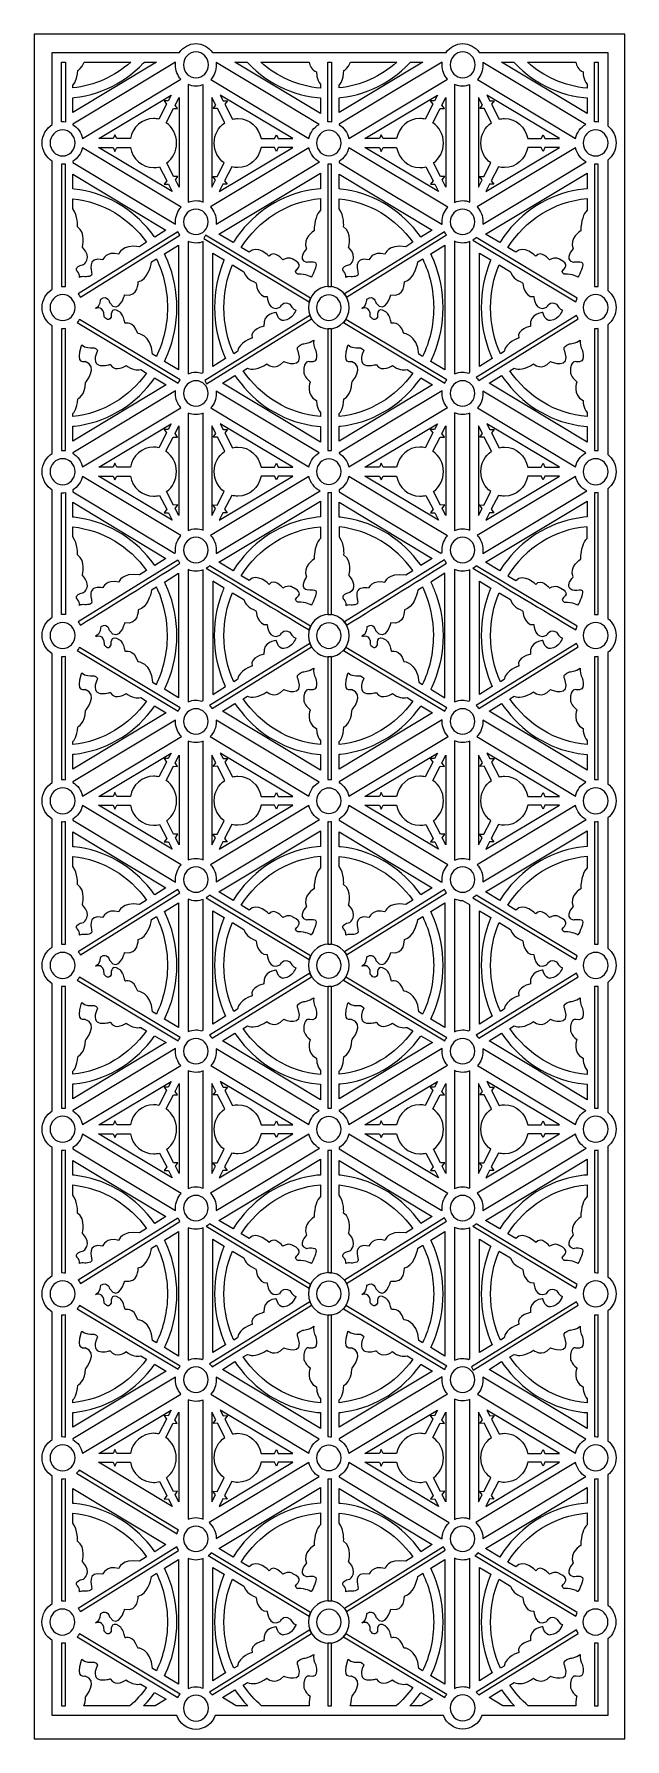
# Model space of a CAD drawing. Header units: centimetres. Extents: x 10.1 to 16.7, y -9.5 to 9.5.
import ezdxf

# ---------------------------------------------------------------- set-up
doc = ezdxf.new("R2010")
doc.units = ezdxf.units.CM
doc.header["$MEASUREMENT"] = 0
doc.layers.add('layer 1', color=7, linetype='Continuous')

msp = doc.modelspace()

# ---------------------------------------------------------------- linework, layer by layer
at = {"layer": 'layer 1', "color": 250, "lineweight": 9}
for points, knots in [([(10.14539, 9.49999), (10.14539, 9.49999), (16.7385, 9.49999), (16.7385, 9.49999), (16.7385, 9.49999), (16.7385, 9.49999), (16.7385, -9.50001), (16.7385, -9.50001), (16.7385, -9.50001), (16.7385, -9.50001), (10.14539, -9.50001), (10.14539, -9.50001), (10.14539, -9.50001), (10.14539, -9.50001), (10.14539, 9.49999), (10.14539, 9.49999)], [0, 0, 0, 0, 0.2, 0.2, 0.2, 0.2, 0.4, 0.4, 0.4, 0.4, 0.6, 0.6, 0.6, 0.6, 1, 1, 1, 1]), ([(11.7667, 9.29515), (11.8082, 9.35468), (11.87563, 9.39354), (11.95152, 9.39354), (11.95152, 9.39354), (12.02741, 9.39354), (12.09484, 9.35468), (12.13634, 9.29515)], [0, 0, 0, 0, 0.33333333, 0.33333333, 0.33333333, 0.33333333, 1, 1, 1, 1]), ([(14.74346, 9.29515), (14.78494, 9.35468), (14.85236, 9.39354), (14.92829, 9.39354), (14.92829, 9.39354), (15.00414, 9.39354), (15.07158, 9.35468), (15.11308, 9.29515)], [0, 0, 0, 0, 0.33333333, 0.33333333, 0.33333333, 0.33333333, 1, 1, 1, 1]), ([(10.34781, 8.49096), (10.34781, 8.49096), (10.34781, 9.29515), (10.34781, 9.29515), (10.34781, 9.29515), (10.34781, 9.29515), (11.7667, 9.29515), (11.7667, 9.29515)], [0, 0, 0, 0, 0.33333333, 0.33333333, 0.33333333, 0.33333333, 1, 1, 1, 1]), ([(10.45277, 8.52186), (10.45277, 8.52186), (10.45277, 9.18746), (10.45277, 9.18746), (10.45277, 9.18746), (10.45277, 9.18746), (10.49462, 9.18746), (10.49462, 9.18746), (10.49462, 9.18746), (10.49462, 9.18746), (10.49462, 8.51991), (10.49462, 8.51991)], [0, 0, 0, 0, 0.25, 0.25, 0.25, 0.25, 0.5, 0.5, 0.5, 0.5, 1, 1, 1, 1]), ([(10.57833, 8.93321), (10.59708, 8.94633), (10.62374, 8.98449), (10.63273, 9.09495), (10.63273, 9.09495), (10.63273, 9.09495), (10.68048, 9.11735), (10.705, 9.18746)], [0, 0, 0, 0, 0.33333333, 0.33333333, 0.33333333, 0.33333333, 1, 1, 1, 1]), ([(11.37599, 9.18746), (11.37599, 9.18746), (11.36443, 9.17485), (11.36443, 9.17485), (11.36443, 9.17485), (11.36443, 9.17485), (11.32018, 9.13085), (11.32018, 9.13085), (11.32018, 9.13085), (11.32018, 9.13085), (11.27392, 9.0891), (11.27392, 9.0891), (11.27392, 9.0891), (11.27392, 9.0891), (11.22575, 9.04963), (11.22575, 9.04963), (11.22575, 9.04963), (11.22575, 9.04963), (11.17582, 9.01256), (11.17582, 9.01256), (11.17582, 9.01256), (11.17582, 9.01256), (11.1241, 8.97795), (11.1241, 8.97795), (11.1241, 8.97795), (11.1241, 8.97795), (11.07071, 8.94591), (11.07071, 8.94591), (11.07071, 8.94591), (11.07071, 8.94591), (11.01574, 8.91651), (11.01574, 8.91651), (11.01574, 8.91651), (11.01574, 8.91651), (10.95927, 8.88982), (10.95927, 8.88982), (10.95927, 8.88982), (10.95927, 8.88982), (10.90138, 8.86598), (10.90138, 8.86598), (10.90138, 8.86598), (10.90138, 8.86598), (10.84216, 8.84502), (10.84216, 8.84502), (10.84216, 8.84502), (10.84216, 8.84502), (10.78165, 8.82704), (10.78165, 8.82704), (10.78165, 8.82704), (10.78165, 8.82704), (10.72002, 8.81216), (10.72002, 8.81216), (10.72002, 8.81216), (10.72002, 8.81216), (10.65725, 8.80042), (10.65725, 8.80042), (10.65725, 8.80042), (10.65725, 8.80042), (10.59356, 8.79196), (10.59356, 8.79196), (10.59356, 8.79196), (10.59356, 8.79196), (10.57833, 8.79073), (10.57833, 8.79073), (10.57833, 8.79073), (10.57833, 8.79073), (10.57833, 8.62551), (10.57833, 8.62551), (10.57833, 8.62551), (10.57833, 8.62551), (11.51267, 9.18746), (11.51267, 9.18746), (11.51267, 9.18746), (11.51267, 9.18746), (11.37599, 9.18746), (11.37599, 9.18746)], [0, 0, 0, 0, 0.05, 0.05, 0.05, 0.05, 0.1, 0.1, 0.1, 0.1, 0.15, 0.15, 0.15, 0.15, 0.2, 0.2, 0.2, 0.2, 0.25, 0.25, 0.25, 0.25, 0.3, 0.3, 0.3, 0.3, 0.35, 0.35, 0.35, 0.35, 0.4, 0.4, 0.4, 0.4, 0.45, 0.45, 0.45, 0.45, 0.5, 0.5, 0.5, 0.5, 0.55, 0.55, 0.55, 0.55, 0.6, 0.6, 0.6, 0.6, 0.65, 0.65, 0.65, 0.65, 0.7, 0.7, 0.7, 0.7, 0.75, 0.75, 0.75, 0.75, 0.8, 0.8, 0.8, 0.8, 0.85, 0.85, 0.85, 0.85, 0.9, 0.9, 0.9, 0.9, 1, 1, 1, 1]), ([(11.72517, 9.18588), (11.72517, 9.18588), (11.16434, 8.84859), (11.16434, 8.84859), (11.16434, 8.84859), (11.16434, 8.84859), (10.57833, 8.49614), (10.57833, 8.49614), (10.57833, 8.49614), (10.57833, 8.49614), (10.57833, 8.48975), (10.57833, 8.48975)], [0, 0, 0, 0, 0.25, 0.25, 0.25, 0.25, 0.5, 0.5, 0.5, 0.5, 1, 1, 1, 1]), ([(11.78328, 8.99693), (11.74611, 9.03905), (11.72339, 9.09511), (11.72339, 9.15652), (11.72339, 9.15652), (11.72339, 9.16645), (11.72399, 9.17625), (11.72517, 9.18588)], [0, 0, 0, 0, 0.33333333, 0.33333333, 0.33333333, 0.33333333, 1, 1, 1, 1]), ([(12.09093, 9.15678), (12.09093, 9.07705), (12.02831, 9.01202), (11.95152, 9.01202), (11.95152, 9.01202), (11.87473, 9.01202), (11.81211, 9.07705), (11.81211, 9.15678), (11.81211, 9.15678), (11.81211, 9.23651), (11.87473, 9.30153), (11.95152, 9.30153), (11.95152, 9.30153), (12.02831, 9.30153), (12.09093, 9.23651), (12.09093, 9.15678)], [0, 0, 0, 0, 0.2, 0.2, 0.2, 0.2, 0.4, 0.4, 0.4, 0.4, 0.6, 0.6, 0.6, 0.6, 1, 1, 1, 1]), ([(13.32505, 8.49292), (13.32505, 8.49292), (12.73369, 8.84859), (12.73369, 8.84859), (12.73369, 8.84859), (12.73369, 8.84859), (12.17748, 9.18314), (12.17748, 9.18314)], [0, 0, 0, 0, 0.33333333, 0.33333333, 0.33333333, 0.33333333, 1, 1, 1, 1]), ([(13.33998, 8.78912), (13.33998, 8.78912), (13.30447, 8.79196), (13.30447, 8.79196), (13.30447, 8.79196), (13.30447, 8.79196), (13.24075, 8.80042), (13.24075, 8.80042), (13.24075, 8.80042), (13.24075, 8.80042), (13.17804, 8.81216), (13.17804, 8.81216), (13.17804, 8.81216), (13.17804, 8.81216), (13.11638, 8.82704), (13.11638, 8.82704), (13.11638, 8.82704), (13.11638, 8.82704), (13.05588, 8.84502), (13.05588, 8.84502), (13.05588, 8.84502), (13.05588, 8.84502), (12.99665, 8.86598), (12.99665, 8.86598), (12.99665, 8.86598), (12.99665, 8.86598), (12.93876, 8.88982), (12.93876, 8.88982), (12.93876, 8.88982), (12.93876, 8.88982), (12.8823, 8.91651), (12.8823, 8.91651), (12.8823, 8.91651), (12.8823, 8.91651), (12.82733, 8.94591), (12.82733, 8.94591), (12.82733, 8.94591), (12.82733, 8.94591), (12.77396, 8.97795), (12.77396, 8.97795), (12.77396, 8.97795), (12.77396, 8.97795), (12.72222, 9.01256), (12.72222, 9.01256), (12.72222, 9.01256), (12.72222, 9.01256), (12.67225, 9.04963), (12.67225, 9.04963), (12.67225, 9.04963), (12.67225, 9.04963), (12.62411, 9.0891), (12.62411, 9.0891), (12.62411, 9.0891), (12.62411, 9.0891), (12.57786, 9.13085), (12.57786, 9.13085), (12.57786, 9.13085), (12.57786, 9.13085), (12.5336, 9.17485), (12.5336, 9.17485), (12.5336, 9.17485), (12.5336, 9.17485), (12.52204, 9.18746), (12.52204, 9.18746), (12.52204, 9.18746), (12.52204, 9.18746), (12.38536, 9.18746), (12.38536, 9.18746), (12.38536, 9.18746), (12.38536, 9.18746), (13.33998, 8.61331), (13.33998, 8.61331), (13.33998, 8.61331), (13.33998, 8.61331), (13.33998, 8.78912), (13.33998, 8.78912)], [0, 0, 0, 0, 0.05, 0.05, 0.05, 0.05, 0.1, 0.1, 0.1, 0.1, 0.15, 0.15, 0.15, 0.15, 0.2, 0.2, 0.2, 0.2, 0.25, 0.25, 0.25, 0.25, 0.3, 0.3, 0.3, 0.3, 0.35, 0.35, 0.35, 0.35, 0.4, 0.4, 0.4, 0.4, 0.45, 0.45, 0.45, 0.45, 0.5, 0.5, 0.5, 0.5, 0.55, 0.55, 0.55, 0.55, 0.6, 0.6, 0.6, 0.6, 0.65, 0.65, 0.65, 0.65, 0.7, 0.7, 0.7, 0.7, 0.75, 0.75, 0.75, 0.75, 0.8, 0.8, 0.8, 0.8, 0.85, 0.85, 0.85, 0.85, 0.9, 0.9, 0.9, 0.9, 1, 1, 1, 1]), ([(13.21536, 9.18746), (13.22067, 9.14712), (13.24106, 9.10398), (13.29685, 9.07789), (13.29685, 9.07789), (13.29685, 9.07789), (13.2955, 8.98957), (13.33998, 8.94253)], [0, 0, 0, 0, 0.33333333, 0.33333333, 0.33333333, 0.33333333, 1, 1, 1, 1]), ([(13.42372, 8.52186), (13.42372, 8.52186), (13.42372, 9.18746), (13.42372, 9.18746), (13.42372, 9.18746), (13.42372, 9.18746), (13.46556, 9.18746), (13.46556, 9.18746), (13.46556, 9.18746), (13.46556, 9.18746), (13.46556, 8.51991), (13.46556, 8.51991)], [0, 0, 0, 0, 0.25, 0.25, 0.25, 0.25, 0.5, 0.5, 0.5, 0.5, 1, 1, 1, 1]), ([(14.34691, 9.18746), (14.34691, 9.18746), (14.33537, 9.17485), (14.33537, 9.17485), (14.33537, 9.17485), (14.33537, 9.17485), (14.29112, 9.13085), (14.29112, 9.13085), (14.29112, 9.13085), (14.29112, 9.13085), (14.24483, 9.0891), (14.24483, 9.0891), (14.24483, 9.0891), (14.24483, 9.0891), (14.1967, 9.04963), (14.1967, 9.04963), (14.1967, 9.04963), (14.1967, 9.04963), (14.14673, 9.01256), (14.14673, 9.01256), (14.14673, 9.01256), (14.14673, 9.01256), (14.09502, 8.97795), (14.09502, 8.97795), (14.09502, 8.97795), (14.09502, 8.97795), (14.04165, 8.94591), (14.04165, 8.94591), (14.04165, 8.94591), (14.04165, 8.94591), (13.98665, 8.91651), (13.98665, 8.91651), (13.98665, 8.91651), (13.98665, 8.91651), (13.93019, 8.88982), (13.93019, 8.88982), (13.93019, 8.88982), (13.93019, 8.88982), (13.87232, 8.86598), (13.87232, 8.86598), (13.87232, 8.86598), (13.87232, 8.86598), (13.81308, 8.84502), (13.81308, 8.84502), (13.81308, 8.84502), (13.81308, 8.84502), (13.75259, 8.82704), (13.75259, 8.82704), (13.75259, 8.82704), (13.75259, 8.82704), (13.69095, 8.81216), (13.69095, 8.81216), (13.69095, 8.81216), (13.69095, 8.81216), (13.6282, 8.80042), (13.6282, 8.80042), (13.6282, 8.80042), (13.6282, 8.80042), (13.56448, 8.79196), (13.56448, 8.79196), (13.56448, 8.79196), (13.56448, 8.79196), (13.54924, 8.79073), (13.54924, 8.79073), (13.54924, 8.79073), (13.54924, 8.79073), (13.54924, 8.62551), (13.54924, 8.62551), (13.54924, 8.62551), (13.54924, 8.62551), (14.48362, 9.18746), (14.48362, 9.18746), (14.48362, 9.18746), (14.48362, 9.18746), (14.34691, 9.18746), (14.34691, 9.18746)], [0, 0, 0, 0, 0.05, 0.05, 0.05, 0.05, 0.1, 0.1, 0.1, 0.1, 0.15, 0.15, 0.15, 0.15, 0.2, 0.2, 0.2, 0.2, 0.25, 0.25, 0.25, 0.25, 0.3, 0.3, 0.3, 0.3, 0.35, 0.35, 0.35, 0.35, 0.4, 0.4, 0.4, 0.4, 0.45, 0.45, 0.45, 0.45, 0.5, 0.5, 0.5, 0.5, 0.55, 0.55, 0.55, 0.55, 0.6, 0.6, 0.6, 0.6, 0.65, 0.65, 0.65, 0.65, 0.7, 0.7, 0.7, 0.7, 0.75, 0.75, 0.75, 0.75, 0.8, 0.8, 0.8, 0.8, 0.85, 0.85, 0.85, 0.85, 0.9, 0.9, 0.9, 0.9, 1, 1, 1, 1]), ([(13.54924, 8.93321), (13.56803, 8.94633), (13.59465, 8.98449), (13.60365, 9.09495), (13.60365, 9.09495), (13.60365, 9.09495), (13.65142, 9.11735), (13.67594, 9.18746)], [0, 0, 0, 0, 0.33333333, 0.33333333, 0.33333333, 0.33333333, 1, 1, 1, 1]), ([(14.70047, 9.18584), (14.70047, 9.18584), (14.69836, 9.18726), (14.69836, 9.18726), (14.69836, 9.18726), (14.69836, 9.18726), (14.13529, 8.84859), (14.13529, 8.84859), (14.13529, 8.84859), (14.13529, 8.84859), (13.54924, 8.49614), (13.54924, 8.49614), (13.54924, 8.49614), (13.54924, 8.49614), (13.54924, 8.48975), (13.54924, 8.48975)], [0, 0, 0, 0, 0.2, 0.2, 0.2, 0.2, 0.4, 0.4, 0.4, 0.4, 0.6, 0.6, 0.6, 0.6, 1, 1, 1, 1]), ([(14.75712, 8.99867), (14.72085, 9.0406), (14.69873, 9.09596), (14.69873, 9.15652), (14.69873, 9.15652), (14.69873, 9.16645), (14.69931, 9.17624), (14.70047, 9.18584)], [0, 0, 0, 0, 0.33333333, 0.33333333, 0.33333333, 0.33333333, 1, 1, 1, 1]), ([(15.06769, 9.15678), (15.06769, 9.07705), (15.00505, 9.01202), (14.92829, 9.01202), (14.92829, 9.01202), (14.85149, 9.01202), (14.78887, 9.07705), (14.78887, 9.15678), (14.78887, 9.15678), (14.78887, 9.23651), (14.85149, 9.30153), (14.92829, 9.30153), (14.92829, 9.30153), (15.00505, 9.30153), (15.06769, 9.23651), (15.06769, 9.15678)], [0, 0, 0, 0, 0.2, 0.2, 0.2, 0.2, 0.4, 0.4, 0.4, 0.4, 0.6, 0.6, 0.6, 0.6, 1, 1, 1, 1]), ([(15.15278, 9.18314), (15.15373, 9.1744), (15.15424, 9.16553), (15.15424, 9.15652), (15.15424, 9.15652), (15.15424, 9.0943), (15.13091, 9.03757), (15.09283, 8.99527)], [0, 0, 0, 0, 0.33333333, 0.33333333, 0.33333333, 0.33333333, 1, 1, 1, 1]), ([(15.11308, 9.29515), (15.11308, 9.29515), (16.54611, 9.29515), (16.54611, 9.29515), (16.54611, 9.29515), (16.54611, 9.29515), (16.54611, 8.47748), (16.54611, 8.47748)], [0, 0, 0, 0, 0.33333333, 0.33333333, 0.33333333, 0.33333333, 1, 1, 1, 1]), ([(16.30041, 8.49292), (16.30041, 8.49292), (15.70902, 8.84859), (15.70902, 8.84859), (15.70902, 8.84859), (15.70902, 8.84859), (15.15278, 9.18314), (15.15278, 9.18314)], [0, 0, 0, 0, 0.33333333, 0.33333333, 0.33333333, 0.33333333, 1, 1, 1, 1]), ([(16.31534, 8.78912), (16.31534, 8.78912), (16.27982, 8.79196), (16.27982, 8.79196), (16.27982, 8.79196), (16.27982, 8.79196), (16.21611, 8.80042), (16.21611, 8.80042), (16.21611, 8.80042), (16.21611, 8.80042), (16.15338, 8.81216), (16.15338, 8.81216), (16.15338, 8.81216), (16.15338, 8.81216), (16.09171, 8.82704), (16.09171, 8.82704), (16.09171, 8.82704), (16.09171, 8.82704), (16.03123, 8.84502), (16.03123, 8.84502), (16.03123, 8.84502), (16.03123, 8.84502), (15.97199, 8.86598), (15.97199, 8.86598), (15.97199, 8.86598), (15.97199, 8.86598), (15.91412, 8.88982), (15.91412, 8.88982), (15.91412, 8.88982), (15.91412, 8.88982), (15.85766, 8.91651), (15.85766, 8.91651), (15.85766, 8.91651), (15.85766, 8.91651), (15.80265, 8.94591), (15.80265, 8.94591), (15.80265, 8.94591), (15.80265, 8.94591), (15.74928, 8.97795), (15.74928, 8.97795), (15.74928, 8.97795), (15.74928, 8.97795), (15.69758, 9.01256), (15.69758, 9.01256), (15.69758, 9.01256), (15.69758, 9.01256), (15.64761, 9.04963), (15.64761, 9.04963), (15.64761, 9.04963), (15.64761, 9.04963), (15.59947, 9.0891), (15.59947, 9.0891), (15.59947, 9.0891), (15.59947, 9.0891), (15.55319, 9.13085), (15.55319, 9.13085), (15.55319, 9.13085), (15.55319, 9.13085), (15.50893, 9.17485), (15.50893, 9.17485), (15.50893, 9.17485), (15.50893, 9.17485), (15.4974, 9.18746), (15.4974, 9.18746), (15.4974, 9.18746), (15.4974, 9.18746), (15.36069, 9.18746), (15.36069, 9.18746), (15.36069, 9.18746), (15.36069, 9.18746), (16.31534, 8.61331), (16.31534, 8.61331), (16.31534, 8.61331), (16.31534, 8.61331), (16.31534, 8.78912), (16.31534, 8.78912)], [0, 0, 0, 0, 0.05, 0.05, 0.05, 0.05, 0.1, 0.1, 0.1, 0.1, 0.15, 0.15, 0.15, 0.15, 0.2, 0.2, 0.2, 0.2, 0.25, 0.25, 0.25, 0.25, 0.3, 0.3, 0.3, 0.3, 0.35, 0.35, 0.35, 0.35, 0.4, 0.4, 0.4, 0.4, 0.45, 0.45, 0.45, 0.45, 0.5, 0.5, 0.5, 0.5, 0.55, 0.55, 0.55, 0.55, 0.6, 0.6, 0.6, 0.6, 0.65, 0.65, 0.65, 0.65, 0.7, 0.7, 0.7, 0.7, 0.75, 0.75, 0.75, 0.75, 0.8, 0.8, 0.8, 0.8, 0.85, 0.85, 0.85, 0.85, 0.9, 0.9, 0.9, 0.9, 1, 1, 1, 1]), ([(16.19072, 9.18746), (16.19603, 9.14712), (16.21642, 9.10398), (16.27217, 9.07789), (16.27217, 9.07789), (16.27217, 9.07789), (16.27083, 8.98957), (16.31534, 8.94253)], [0, 0, 0, 0, 0.33333333, 0.33333333, 0.33333333, 0.33333333, 1, 1, 1, 1]), ([(16.39905, 8.52186), (16.39905, 8.52186), (16.39905, 9.18746), (16.39905, 9.18746), (16.39905, 9.18746), (16.39905, 9.18746), (16.44089, 9.18746), (16.44089, 9.18746), (16.44089, 9.18746), (16.44089, 9.18746), (16.44089, 8.51991), (16.44089, 8.51991)], [0, 0, 0, 0, 0.25, 0.25, 0.25, 0.25, 0.5, 0.5, 0.5, 0.5, 1, 1, 1, 1]), ([(12.03292, 8.93583), (12.00751, 8.92563), (11.97995, 8.92002), (11.95116, 8.92002), (11.95116, 8.92002), (11.92073, 8.92002), (11.89168, 8.92628), (11.86511, 8.9376)], [0, 0, 0, 0, 0.33333333, 0.33333333, 0.33333333, 0.33333333, 1, 1, 1, 1]), ([(15.00825, 8.93583), (14.98283, 8.92563), (14.95528, 8.92002), (14.92648, 8.92002), (14.92648, 8.92002), (14.89437, 8.92002), (14.86377, 8.92699), (14.83605, 8.93952)], [0, 0, 0, 0, 0.33333333, 0.33333333, 0.33333333, 0.33333333, 1, 1, 1, 1]), ([(10.86685, 8.33492), (10.86685, 8.33492), (11.6743, 8.81798), (11.6743, 8.81798), (11.6743, 8.81798), (11.6743, 8.81798), (11.64202, 8.75504), (11.64202, 8.75504), (11.64202, 8.75504), (11.64202, 8.75504), (11.59545, 8.75661), (11.59545, 8.75661), (11.59545, 8.75661), (11.59545, 8.75661), (11.62273, 8.71739), (11.62273, 8.71739), (11.62273, 8.71739), (11.62273, 8.71739), (11.53801, 8.55204), (11.53801, 8.55204)], [0, 0, 0, 0, 0.16666667, 0.16666667, 0.16666667, 0.16666667, 0.33333333, 0.33333333, 0.33333333, 0.33333333, 0.5, 0.5, 0.5, 0.5, 0.66666667, 0.66666667, 0.66666667, 0.66666667, 1, 1, 1, 1]), ([(11.61862, 8.51261), (11.61862, 8.51261), (11.69983, 8.67099), (11.69983, 8.67099), (11.69983, 8.67099), (11.69983, 8.67099), (11.7464, 8.6694), (11.7464, 8.6694), (11.7464, 8.6694), (11.7464, 8.6694), (11.71912, 8.70864), (11.71912, 8.70864), (11.71912, 8.70864), (11.71912, 8.70864), (11.76315, 8.79456), (11.76315, 8.79456)], [0, 0, 0, 0, 0.2, 0.2, 0.2, 0.2, 0.4, 0.4, 0.4, 0.4, 0.6, 0.6, 0.6, 0.6, 1, 1, 1, 1]), ([(11.76315, 8.79456), (11.76315, 8.79456), (11.76315, 7.79483), (11.76315, 7.79483), (11.76315, 7.79483), (11.76315, 7.79483), (11.72239, 7.87442), (11.72239, 7.87442), (11.72239, 7.87442), (11.72239, 7.87442), (11.74965, 7.91366), (11.74965, 7.91366), (11.74965, 7.91366), (11.74965, 7.91366), (11.70309, 7.91207), (11.70309, 7.91207), (11.70309, 7.91207), (11.70309, 7.91207), (11.62548, 8.06343), (11.62548, 8.06343)], [0, 0, 0, 0, 0.16666667, 0.16666667, 0.16666667, 0.16666667, 0.33333333, 0.33333333, 0.33333333, 0.33333333, 0.5, 0.5, 0.5, 0.5, 0.66666667, 0.66666667, 0.66666667, 0.66666667, 1, 1, 1, 1]), ([(12.12802, 8.79456), (12.12802, 8.79456), (12.12802, 7.79483), (12.12802, 7.79483), (12.12802, 7.79483), (12.12802, 7.79483), (12.16879, 7.87442), (12.16879, 7.87442), (12.16879, 7.87442), (12.16879, 7.87442), (12.14152, 7.91366), (12.14152, 7.91366), (12.14152, 7.91366), (12.14152, 7.91366), (12.18808, 7.91207), (12.18808, 7.91207), (12.18808, 7.91207), (12.18808, 7.91207), (12.26568, 8.06343), (12.26568, 8.06343)], [0, 0, 0, 0, 0.16666667, 0.16666667, 0.16666667, 0.16666667, 0.33333333, 0.33333333, 0.33333333, 0.33333333, 0.5, 0.5, 0.5, 0.5, 0.66666667, 0.66666667, 0.66666667, 0.66666667, 1, 1, 1, 1]), ([(12.27255, 8.51261), (12.27255, 8.51261), (12.19134, 8.67099), (12.19134, 8.67099), (12.19134, 8.67099), (12.19134, 8.67099), (12.14478, 8.6694), (12.14478, 8.6694), (12.14478, 8.6694), (12.14478, 8.6694), (12.17206, 8.70864), (12.17206, 8.70864), (12.17206, 8.70864), (12.17206, 8.70864), (12.12802, 8.79456), (12.12802, 8.79456)], [0, 0, 0, 0, 0.2, 0.2, 0.2, 0.2, 0.4, 0.4, 0.4, 0.4, 0.6, 0.6, 0.6, 0.6, 1, 1, 1, 1]), ([(13.03115, 8.33492), (13.03115, 8.33492), (12.22374, 8.81798), (12.22374, 8.81798), (12.22374, 8.81798), (12.22374, 8.81798), (12.25602, 8.75504), (12.25602, 8.75504), (12.25602, 8.75504), (12.25602, 8.75504), (12.30258, 8.75661), (12.30258, 8.75661), (12.30258, 8.75661), (12.30258, 8.75661), (12.2753, 8.71739), (12.2753, 8.71739), (12.2753, 8.71739), (12.2753, 8.71739), (12.36005, 8.55204), (12.36005, 8.55204)], [0, 0, 0, 0, 0.16666667, 0.16666667, 0.16666667, 0.16666667, 0.33333333, 0.33333333, 0.33333333, 0.33333333, 0.5, 0.5, 0.5, 0.5, 0.66666667, 0.66666667, 0.66666667, 0.66666667, 1, 1, 1, 1]), ([(13.83779, 8.33492), (13.83779, 8.33492), (14.64524, 8.81798), (14.64524, 8.81798), (14.64524, 8.81798), (14.64524, 8.81798), (14.61296, 8.75504), (14.61296, 8.75504), (14.61296, 8.75504), (14.61296, 8.75504), (14.5664, 8.75661), (14.5664, 8.75661), (14.5664, 8.75661), (14.5664, 8.75661), (14.59371, 8.71739), (14.59371, 8.71739), (14.59371, 8.71739), (14.59371, 8.71739), (14.50892, 8.55204), (14.50892, 8.55204)], [0, 0, 0, 0, 0.16666667, 0.16666667, 0.16666667, 0.16666667, 0.33333333, 0.33333333, 0.33333333, 0.33333333, 0.5, 0.5, 0.5, 0.5, 0.66666667, 0.66666667, 0.66666667, 0.66666667, 1, 1, 1, 1]), ([(14.59643, 8.51261), (14.59643, 8.51261), (14.67763, 8.67099), (14.67763, 8.67099), (14.67763, 8.67099), (14.67763, 8.67099), (14.7242, 8.6694), (14.7242, 8.6694), (14.7242, 8.6694), (14.7242, 8.6694), (14.69692, 8.70864), (14.69692, 8.70864), (14.69692, 8.70864), (14.69692, 8.70864), (14.74095, 8.79456), (14.74095, 8.79456)], [0, 0, 0, 0, 0.2, 0.2, 0.2, 0.2, 0.4, 0.4, 0.4, 0.4, 0.6, 0.6, 0.6, 0.6, 1, 1, 1, 1]), ([(14.74095, 8.79456), (14.74095, 8.79456), (14.74095, 7.79483), (14.74095, 7.79483), (14.74095, 7.79483), (14.74095, 7.79483), (14.70019, 7.87442), (14.70019, 7.87442), (14.70019, 7.87442), (14.70019, 7.87442), (14.72746, 7.91366), (14.72746, 7.91366), (14.72746, 7.91366), (14.72746, 7.91366), (14.68087, 7.91207), (14.68087, 7.91207), (14.68087, 7.91207), (14.68087, 7.91207), (14.60331, 8.06343), (14.60331, 8.06343)], [0, 0, 0, 0, 0.16666667, 0.16666667, 0.16666667, 0.16666667, 0.33333333, 0.33333333, 0.33333333, 0.33333333, 0.5, 0.5, 0.5, 0.5, 0.66666667, 0.66666667, 0.66666667, 0.66666667, 1, 1, 1, 1]), ([(15.10335, 8.79456), (15.10335, 8.79456), (15.10335, 7.79483), (15.10335, 7.79483), (15.10335, 7.79483), (15.10335, 7.79483), (15.14414, 7.87442), (15.14414, 7.87442), (15.14414, 7.87442), (15.14414, 7.87442), (15.11684, 7.91366), (15.11684, 7.91366), (15.11684, 7.91366), (15.11684, 7.91366), (15.16344, 7.91207), (15.16344, 7.91207), (15.16344, 7.91207), (15.16344, 7.91207), (15.24102, 8.06343), (15.24102, 8.06343)], [0, 0, 0, 0, 0.16666667, 0.16666667, 0.16666667, 0.16666667, 0.33333333, 0.33333333, 0.33333333, 0.33333333, 0.5, 0.5, 0.5, 0.5, 0.66666667, 0.66666667, 0.66666667, 0.66666667, 1, 1, 1, 1]), ([(15.24788, 8.51261), (15.24788, 8.51261), (15.1667, 8.67099), (15.1667, 8.67099), (15.1667, 8.67099), (15.1667, 8.67099), (15.12011, 8.6694), (15.12011, 8.6694), (15.12011, 8.6694), (15.12011, 8.6694), (15.14738, 8.70864), (15.14738, 8.70864), (15.14738, 8.70864), (15.14738, 8.70864), (15.10335, 8.79456), (15.10335, 8.79456)], [0, 0, 0, 0, 0.2, 0.2, 0.2, 0.2, 0.4, 0.4, 0.4, 0.4, 0.6, 0.6, 0.6, 0.6, 1, 1, 1, 1]), ([(16.00651, 8.33492), (16.00651, 8.33492), (15.19907, 8.81798), (15.19907, 8.81798), (15.19907, 8.81798), (15.19907, 8.81798), (15.23135, 8.75504), (15.23135, 8.75504), (15.23135, 8.75504), (15.23135, 8.75504), (15.27791, 8.75661), (15.27791, 8.75661), (15.27791, 8.75661), (15.27791, 8.75661), (15.25063, 8.71739), (15.25063, 8.71739), (15.25063, 8.71739), (15.25063, 8.71739), (15.33538, 8.55204), (15.33538, 8.55204)], [0, 0, 0, 0, 0.16666667, 0.16666667, 0.16666667, 0.16666667, 0.33333333, 0.33333333, 0.33333333, 0.33333333, 0.5, 0.5, 0.5, 0.5, 0.66666667, 0.66666667, 0.66666667, 0.66666667, 1, 1, 1, 1]), ([(11.53801, 8.55204), (11.51906, 8.55655), (11.49935, 8.55894), (11.47915, 8.55894), (11.47915, 8.55894), (11.35038, 8.55894), (11.24268, 8.46207), (11.22018, 8.33492)], [0, 0, 0, 0, 0.33333333, 0.33333333, 0.33333333, 0.33333333, 1, 1, 1, 1]), ([(12.36005, 8.55204), (12.37898, 8.55655), (12.39869, 8.55894), (12.41887, 8.55894), (12.41887, 8.55894), (12.54766, 8.55894), (12.65536, 8.46207), (12.67785, 8.33492)], [0, 0, 0, 0, 0.33333333, 0.33333333, 0.33333333, 0.33333333, 1, 1, 1, 1]), ([(14.50892, 8.55204), (14.48997, 8.55655), (14.47029, 8.55894), (14.4501, 8.55894), (14.4501, 8.55894), (14.32132, 8.55894), (14.21362, 8.46207), (14.19113, 8.33492)], [0, 0, 0, 0, 0.33333333, 0.33333333, 0.33333333, 0.33333333, 1, 1, 1, 1]), ([(15.33538, 8.55204), (15.35433, 8.55655), (15.37402, 8.55894), (15.39421, 8.55894), (15.39421, 8.55894), (15.52299, 8.55894), (15.63068, 8.46207), (15.65318, 8.33492)], [0, 0, 0, 0, 0.33333333, 0.33333333, 0.33333333, 0.33333333, 1, 1, 1, 1]), ([(10.34781, 8.08267), (10.28041, 8.12389), (10.23503, 8.20002), (10.23503, 8.28682), (10.23503, 8.28682), (10.23503, 8.37363), (10.28041, 8.44974), (10.34781, 8.49096)], [0, 0, 0, 0, 0.33333333, 0.33333333, 0.33333333, 0.33333333, 1, 1, 1, 1]), ([(10.60245, 8.28682), (10.60245, 8.20709), (10.53983, 8.14207), (10.46304, 8.14207), (10.46304, 8.14207), (10.38624, 8.14207), (10.32363, 8.20709), (10.32363, 8.28682), (10.32363, 8.28682), (10.32363, 8.36654), (10.38624, 8.43158), (10.46304, 8.43158), (10.46304, 8.43158), (10.53983, 8.43158), (10.60245, 8.36654), (10.60245, 8.28682)], [0, 0, 0, 0, 0.2, 0.2, 0.2, 0.2, 0.4, 0.4, 0.4, 0.4, 0.6, 0.6, 0.6, 0.6, 1, 1, 1, 1]), ([(10.49462, 8.51991), (10.48444, 8.52136), (10.47409, 8.52213), (10.46355, 8.52213), (10.46355, 8.52213), (10.45992, 8.52213), (10.45635, 8.52203), (10.45277, 8.52186)], [0, 0, 0, 0, 0.33333333, 0.33333333, 0.33333333, 0.33333333, 1, 1, 1, 1]), ([(11.22018, 8.33492), (11.22018, 8.33492), (11.06877, 8.33492), (11.06877, 8.33492), (11.06877, 8.33492), (11.06877, 8.33492), (11.04821, 8.37836), (11.04821, 8.37836), (11.04821, 8.37836), (11.04821, 8.37836), (11.02769, 8.33492), (11.02769, 8.33492), (11.02769, 8.33492), (11.02769, 8.33492), (10.86685, 8.33492), (10.86685, 8.33492)], [0, 0, 0, 0, 0.2, 0.2, 0.2, 0.2, 0.4, 0.4, 0.4, 0.4, 0.6, 0.6, 0.6, 0.6, 1, 1, 1, 1]), ([(11.62548, 8.06343), (11.69206, 8.11313), (11.7356, 8.19423), (11.7356, 8.28556), (11.7356, 8.28556), (11.7356, 8.37997), (11.68909, 8.46346), (11.61862, 8.51261)], [0, 0, 0, 0, 0.33333333, 0.33333333, 0.33333333, 0.33333333, 1, 1, 1, 1]), ([(12.26568, 8.06343), (12.19911, 8.11313), (12.15558, 8.19423), (12.15558, 8.28556), (12.15558, 8.28556), (12.15558, 8.37997), (12.20208, 8.46346), (12.27255, 8.51261)], [0, 0, 0, 0, 0.33333333, 0.33333333, 0.33333333, 0.33333333, 1, 1, 1, 1]), ([(12.67785, 8.33492), (12.67785, 8.33492), (12.82927, 8.33492), (12.82927, 8.33492), (12.82927, 8.33492), (12.82927, 8.33492), (12.84982, 8.37836), (12.84982, 8.37836), (12.84982, 8.37836), (12.84982, 8.37836), (12.87035, 8.33492), (12.87035, 8.33492), (12.87035, 8.33492), (12.87035, 8.33492), (13.03115, 8.33492), (13.03115, 8.33492)], [0, 0, 0, 0, 0.2, 0.2, 0.2, 0.2, 0.4, 0.4, 0.4, 0.4, 0.6, 0.6, 0.6, 0.6, 1, 1, 1, 1]), ([(13.57128, 8.28562), (13.57128, 8.20738), (13.50982, 8.14358), (13.43449, 8.14358), (13.43449, 8.14358), (13.35913, 8.14358), (13.29769, 8.20738), (13.29769, 8.28562), (13.29769, 8.28562), (13.29769, 8.36386), (13.35913, 8.42768), (13.43449, 8.42768), (13.43449, 8.42768), (13.50982, 8.42768), (13.57128, 8.36386), (13.57128, 8.28562)], [0, 0, 0, 0, 0.2, 0.2, 0.2, 0.2, 0.4, 0.4, 0.4, 0.4, 0.6, 0.6, 0.6, 0.6, 1, 1, 1, 1]), ([(13.46556, 8.51991), (13.45538, 8.52136), (13.44503, 8.52213), (13.43449, 8.52213), (13.43449, 8.52213), (13.43086, 8.52213), (13.42726, 8.52203), (13.42372, 8.52186)], [0, 0, 0, 0, 0.33333333, 0.33333333, 0.33333333, 0.33333333, 1, 1, 1, 1]), ([(14.19113, 8.33492), (14.19113, 8.33492), (14.03968, 8.33492), (14.03968, 8.33492), (14.03968, 8.33492), (14.03968, 8.33492), (14.01916, 8.37836), (14.01916, 8.37836), (14.01916, 8.37836), (14.01916, 8.37836), (13.99866, 8.33492), (13.99866, 8.33492), (13.99866, 8.33492), (13.99866, 8.33492), (13.83779, 8.33492), (13.83779, 8.33492)], [0, 0, 0, 0, 0.2, 0.2, 0.2, 0.2, 0.4, 0.4, 0.4, 0.4, 0.6, 0.6, 0.6, 0.6, 1, 1, 1, 1]), ([(14.60331, 8.06343), (14.66987, 8.11313), (14.71338, 8.19423), (14.71338, 8.28556), (14.71338, 8.28556), (14.71338, 8.37997), (14.66689, 8.46346), (14.59643, 8.51261)], [0, 0, 0, 0, 0.33333333, 0.33333333, 0.33333333, 0.33333333, 1, 1, 1, 1]), ([(15.24102, 8.06343), (15.17443, 8.11313), (15.13093, 8.19423), (15.13093, 8.28556), (15.13093, 8.28556), (15.13093, 8.37997), (15.17744, 8.46346), (15.24788, 8.51261)], [0, 0, 0, 0, 0.33333333, 0.33333333, 0.33333333, 0.33333333, 1, 1, 1, 1]), ([(15.65318, 8.33492), (15.65318, 8.33492), (15.80462, 8.33492), (15.80462, 8.33492), (15.80462, 8.33492), (15.80462, 8.33492), (15.82515, 8.37836), (15.82515, 8.37836), (15.82515, 8.37836), (15.82515, 8.37836), (15.84567, 8.33492), (15.84567, 8.33492), (15.84567, 8.33492), (15.84567, 8.33492), (16.00651, 8.33492), (16.00651, 8.33492)], [0, 0, 0, 0, 0.2, 0.2, 0.2, 0.2, 0.4, 0.4, 0.4, 0.4, 0.6, 0.6, 0.6, 0.6, 1, 1, 1, 1]), ([(16.55063, 8.28682), (16.55063, 8.20709), (16.48802, 8.14207), (16.41122, 8.14207), (16.41122, 8.14207), (16.33443, 8.14207), (16.27181, 8.20709), (16.27181, 8.28682), (16.27181, 8.28682), (16.27181, 8.36654), (16.33443, 8.43158), (16.41122, 8.43158), (16.41122, 8.43158), (16.48802, 8.43158), (16.55063, 8.36654), (16.55063, 8.28682)], [0, 0, 0, 0, 0.2, 0.2, 0.2, 0.2, 0.4, 0.4, 0.4, 0.4, 0.6, 0.6, 0.6, 0.6, 1, 1, 1, 1]), ([(16.44089, 8.51991), (16.43074, 8.52136), (16.42036, 8.52213), (16.40984, 8.52213), (16.40984, 8.52213), (16.40622, 8.52213), (16.40262, 8.52203), (16.39905, 8.52186)], [0, 0, 0, 0, 0.33333333, 0.33333333, 0.33333333, 0.33333333, 1, 1, 1, 1]), ([(16.54611, 8.47748), (16.60252, 8.4343), (16.63924, 8.36488), (16.63924, 8.28682), (16.63924, 8.28682), (16.63924, 8.20876), (16.60252, 8.13933), (16.54611, 8.09615)], [0, 0, 0, 0, 0.33333333, 0.33333333, 0.33333333, 0.33333333, 1, 1, 1, 1]), ([(11.68791, 7.74491), (11.68791, 7.74491), (10.86522, 8.23618), (10.86522, 8.23618), (10.86522, 8.23618), (10.86522, 8.23618), (11.02769, 8.23618), (11.02769, 8.23618), (11.02769, 8.23618), (11.02769, 8.23618), (11.04821, 8.19274), (11.04821, 8.19274), (11.04821, 8.19274), (11.04821, 8.19274), (11.06877, 8.23618), (11.06877, 8.23618), (11.06877, 8.23618), (11.06877, 8.23618), (11.22018, 8.23618), (11.22018, 8.23618)], [0, 0, 0, 0, 0.16666667, 0.16666667, 0.16666667, 0.16666667, 0.33333333, 0.33333333, 0.33333333, 0.33333333, 0.5, 0.5, 0.5, 0.5, 0.66666667, 0.66666667, 0.66666667, 0.66666667, 1, 1, 1, 1]), ([(11.22018, 8.23618), (11.24268, 8.10903), (11.35038, 8.01216), (11.47915, 8.01216), (11.47915, 8.01216), (11.50233, 8.01216), (11.52482, 8.01531), (11.54624, 8.02121)], [0, 0, 0, 0, 0.33333333, 0.33333333, 0.33333333, 0.33333333, 1, 1, 1, 1]), ([(12.21012, 7.74491), (12.21012, 7.74491), (13.03282, 8.23618), (13.03282, 8.23618), (13.03282, 8.23618), (13.03282, 8.23618), (12.87035, 8.23618), (12.87035, 8.23618), (12.87035, 8.23618), (12.87035, 8.23618), (12.84982, 8.19274), (12.84982, 8.19274), (12.84982, 8.19274), (12.84982, 8.19274), (12.82927, 8.23618), (12.82927, 8.23618), (12.82927, 8.23618), (12.82927, 8.23618), (12.67785, 8.23618), (12.67785, 8.23618)], [0, 0, 0, 0, 0.16666667, 0.16666667, 0.16666667, 0.16666667, 0.33333333, 0.33333333, 0.33333333, 0.33333333, 0.5, 0.5, 0.5, 0.5, 0.66666667, 0.66666667, 0.66666667, 0.66666667, 1, 1, 1, 1]), ([(12.67785, 8.23618), (12.65536, 8.10903), (12.54766, 8.01216), (12.41887, 8.01216), (12.41887, 8.01216), (12.39571, 8.01216), (12.37321, 8.01531), (12.35178, 8.02121)], [0, 0, 0, 0, 0.33333333, 0.33333333, 0.33333333, 0.33333333, 1, 1, 1, 1]), ([(14.65882, 7.74491), (14.65882, 7.74491), (13.83616, 8.23618), (13.83616, 8.23618), (13.83616, 8.23618), (13.83616, 8.23618), (13.99866, 8.23618), (13.99866, 8.23618), (13.99866, 8.23618), (13.99866, 8.23618), (14.01916, 8.19274), (14.01916, 8.19274), (14.01916, 8.19274), (14.01916, 8.19274), (14.03968, 8.23618), (14.03968, 8.23618), (14.03968, 8.23618), (14.03968, 8.23618), (14.19113, 8.23618), (14.19113, 8.23618)], [0, 0, 0, 0, 0.16666667, 0.16666667, 0.16666667, 0.16666667, 0.33333333, 0.33333333, 0.33333333, 0.33333333, 0.5, 0.5, 0.5, 0.5, 0.66666667, 0.66666667, 0.66666667, 0.66666667, 1, 1, 1, 1]), ([(14.19113, 8.23618), (14.21362, 8.10903), (14.32132, 8.01216), (14.4501, 8.01216), (14.4501, 8.01216), (14.47327, 8.01216), (14.49576, 8.01531), (14.51719, 8.02121)], [0, 0, 0, 0, 0.33333333, 0.33333333, 0.33333333, 0.33333333, 1, 1, 1, 1]), ([(15.18548, 7.74491), (15.18548, 7.74491), (16.00818, 8.23618), (16.00818, 8.23618), (16.00818, 8.23618), (16.00818, 8.23618), (15.84567, 8.23618), (15.84567, 8.23618), (15.84567, 8.23618), (15.84567, 8.23618), (15.82515, 8.19274), (15.82515, 8.19274), (15.82515, 8.19274), (15.82515, 8.19274), (15.80462, 8.23618), (15.80462, 8.23618), (15.80462, 8.23618), (15.80462, 8.23618), (15.65318, 8.23618), (15.65318, 8.23618)], [0, 0, 0, 0, 0.16666667, 0.16666667, 0.16666667, 0.16666667, 0.33333333, 0.33333333, 0.33333333, 0.33333333, 0.5, 0.5, 0.5, 0.5, 0.66666667, 0.66666667, 0.66666667, 0.66666667, 1, 1, 1, 1]), ([(15.65318, 8.23618), (15.63068, 8.10903), (15.52299, 8.01216), (15.39421, 8.01216), (15.39421, 8.01216), (15.37104, 8.01216), (15.34854, 8.01531), (15.32712, 8.02121)], [0, 0, 0, 0, 0.33333333, 0.33333333, 0.33333333, 0.33333333, 1, 1, 1, 1]), ([(10.49462, 8.05135), (10.48446, 8.04989), (10.47409, 8.04913), (10.46355, 8.04913), (10.46355, 8.04913), (10.45992, 8.04913), (10.45635, 8.04922), (10.45277, 8.0494)], [0, 0, 0, 0, 0.33333333, 0.33333333, 0.33333333, 0.33333333, 1, 1, 1, 1]), ([(10.57833, 8.0815), (10.57833, 8.0815), (10.57833, 8.06867), (10.57833, 8.06867), (10.57833, 8.06867), (10.57833, 8.06867), (11.16434, 7.71622), (11.16434, 7.71622), (11.16434, 7.71622), (11.16434, 7.71622), (11.72323, 7.38009), (11.72323, 7.38009), (11.72323, 7.38009), (11.72323, 7.38009), (11.7248, 7.38121), (11.7248, 7.38121)], [0, 0, 0, 0, 0.2, 0.2, 0.2, 0.2, 0.4, 0.4, 0.4, 0.4, 0.6, 0.6, 0.6, 0.6, 1, 1, 1, 1]), ([(11.54624, 8.02121), (11.54624, 8.02121), (11.62599, 7.8657), (11.62599, 7.8657), (11.62599, 7.8657), (11.62599, 7.8657), (11.59872, 7.82644), (11.59872, 7.82644), (11.59872, 7.82644), (11.59872, 7.82644), (11.64528, 7.82803), (11.64528, 7.82803), (11.64528, 7.82803), (11.64528, 7.82803), (11.68791, 7.74491), (11.68791, 7.74491)], [0, 0, 0, 0, 0.2, 0.2, 0.2, 0.2, 0.4, 0.4, 0.4, 0.4, 0.6, 0.6, 0.6, 0.6, 1, 1, 1, 1]), ([(12.17753, 7.3817), (12.17753, 7.3817), (12.73369, 7.71622), (12.73369, 7.71622), (12.73369, 7.71622), (12.73369, 7.71622), (13.33065, 8.07524), (13.33065, 8.07524)], [0, 0, 0, 0, 0.33333333, 0.33333333, 0.33333333, 0.33333333, 1, 1, 1, 1]), ([(12.35178, 8.02121), (12.35178, 8.02121), (12.27204, 7.8657), (12.27204, 7.8657), (12.27204, 7.8657), (12.27204, 7.8657), (12.29932, 7.82644), (12.29932, 7.82644), (12.29932, 7.82644), (12.29932, 7.82644), (12.25275, 7.82803), (12.25275, 7.82803), (12.25275, 7.82803), (12.25275, 7.82803), (12.21012, 7.74491), (12.21012, 7.74491)], [0, 0, 0, 0, 0.2, 0.2, 0.2, 0.2, 0.4, 0.4, 0.4, 0.4, 0.6, 0.6, 0.6, 0.6, 1, 1, 1, 1]), ([(13.46556, 8.05135), (13.45538, 8.04989), (13.44503, 8.04913), (13.43449, 8.04913), (13.43449, 8.04913), (13.43086, 8.04913), (13.42726, 8.04922), (13.42372, 8.0494)], [0, 0, 0, 0, 0.33333333, 0.33333333, 0.33333333, 0.33333333, 1, 1, 1, 1]), ([(13.54924, 8.0815), (13.54924, 8.0815), (13.54924, 8.06867), (13.54924, 8.06867), (13.54924, 8.06867), (13.54924, 8.06867), (14.13529, 7.71622), (14.13529, 7.71622), (14.13529, 7.71622), (14.13529, 7.71622), (14.69417, 7.38009), (14.69417, 7.38009), (14.69417, 7.38009), (14.69417, 7.38009), (14.6999, 7.38344), (14.6999, 7.38344)], [0, 0, 0, 0, 0.2, 0.2, 0.2, 0.2, 0.4, 0.4, 0.4, 0.4, 0.6, 0.6, 0.6, 0.6, 1, 1, 1, 1]), ([(14.51719, 8.02121), (14.51719, 8.02121), (14.59694, 7.8657), (14.59694, 7.8657), (14.59694, 7.8657), (14.59694, 7.8657), (14.56963, 7.82644), (14.56963, 7.82644), (14.56963, 7.82644), (14.56963, 7.82644), (14.61622, 7.82803), (14.61622, 7.82803), (14.61622, 7.82803), (14.61622, 7.82803), (14.65882, 7.74491), (14.65882, 7.74491)], [0, 0, 0, 0, 0.2, 0.2, 0.2, 0.2, 0.4, 0.4, 0.4, 0.4, 0.6, 0.6, 0.6, 0.6, 1, 1, 1, 1]), ([(15.15287, 7.3817), (15.15287, 7.3817), (15.70902, 7.71622), (15.70902, 7.71622), (15.70902, 7.71622), (15.70902, 7.71622), (16.30597, 8.07524), (16.30597, 8.07524)], [0, 0, 0, 0, 0.33333333, 0.33333333, 0.33333333, 0.33333333, 1, 1, 1, 1]), ([(15.32712, 8.02121), (15.32712, 8.02121), (15.24737, 7.8657), (15.24737, 7.8657), (15.24737, 7.8657), (15.24737, 7.8657), (15.27468, 7.82644), (15.27468, 7.82644), (15.27468, 7.82644), (15.27468, 7.82644), (15.22808, 7.82803), (15.22808, 7.82803), (15.22808, 7.82803), (15.22808, 7.82803), (15.18548, 7.74491), (15.18548, 7.74491)], [0, 0, 0, 0, 0.2, 0.2, 0.2, 0.2, 0.4, 0.4, 0.4, 0.4, 0.6, 0.6, 0.6, 0.6, 1, 1, 1, 1]), ([(16.44089, 8.05135), (16.43074, 8.04989), (16.42036, 8.04913), (16.40984, 8.04913), (16.40984, 8.04913), (16.40622, 8.04913), (16.40262, 8.04922), (16.39905, 8.0494)], [0, 0, 0, 0, 0.33333333, 0.33333333, 0.33333333, 0.33333333, 1, 1, 1, 1]), ([(10.57833, 7.77407), (10.57833, 7.77407), (10.59354, 7.77285), (10.59354, 7.77285), (10.59354, 7.77285), (10.59354, 7.77285), (10.65725, 7.76438), (10.65725, 7.76438), (10.65725, 7.76438), (10.65725, 7.76438), (10.72002, 7.75265), (10.72002, 7.75265), (10.72002, 7.75265), (10.72002, 7.75265), (10.78165, 7.73775), (10.78165, 7.73775), (10.78165, 7.73775), (10.78165, 7.73775), (10.84216, 7.71979), (10.84216, 7.71979), (10.84216, 7.71979), (10.84216, 7.71979), (10.90138, 7.69883), (10.90138, 7.69883), (10.90138, 7.69883), (10.90138, 7.69883), (10.95927, 7.67498), (10.95927, 7.67498), (10.95927, 7.67498), (10.95927, 7.67498), (11.01574, 7.64831), (11.01574, 7.64831), (11.01574, 7.64831), (11.01574, 7.64831), (11.07071, 7.6189), (11.07071, 7.6189), (11.07071, 7.6189), (11.07071, 7.6189), (11.1241, 7.58685), (11.1241, 7.58685), (11.1241, 7.58685), (11.1241, 7.58685), (11.17582, 7.55225), (11.17582, 7.55225), (11.17582, 7.55225), (11.17582, 7.55225), (11.22575, 7.51518), (11.22575, 7.51518), (11.22575, 7.51518), (11.22575, 7.51518), (11.27392, 7.47571), (11.27392, 7.47571), (11.27392, 7.47571), (11.27392, 7.47571), (11.32018, 7.43395), (11.32018, 7.43395), (11.32018, 7.43395), (11.32018, 7.43395), (11.36443, 7.38996), (11.36443, 7.38996), (11.36443, 7.38996), (11.36443, 7.38996), (11.40667, 7.34382), (11.40667, 7.34382), (11.40667, 7.34382), (11.40667, 7.34382), (11.44673, 7.29564), (11.44673, 7.29564), (11.44673, 7.29564), (11.44673, 7.29564), (11.48461, 7.24548), (11.48461, 7.24548), (11.48461, 7.24548), (11.48461, 7.24548), (11.49125, 7.23573), (11.49125, 7.23573), (11.49125, 7.23573), (11.49125, 7.23573), (11.6175, 7.31429), (11.6175, 7.31429), (11.6175, 7.31429), (11.6175, 7.31429), (10.57833, 7.93929), (10.57833, 7.93929), (10.57833, 7.93929), (10.57833, 7.93929), (10.57833, 7.77407), (10.57833, 7.77407)], [0, 0, 0, 0, 0.04347826, 0.04347826, 0.04347826, 0.04347826, 0.08695652, 0.08695652, 0.08695652, 0.08695652, 0.13043478, 0.13043478, 0.13043478, 0.13043478, 0.17391304, 0.17391304, 0.17391304, 0.17391304, 0.2173913, 0.2173913, 0.2173913, 0.2173913, 0.26086957, 0.26086957, 0.26086957, 0.26086957, 0.30434783, 0.30434783, 0.30434783, 0.30434783, 0.34782609, 0.34782609, 0.34782609, 0.34782609, 0.39130435, 0.39130435, 0.39130435, 0.39130435, 0.43478261, 0.43478261, 0.43478261, 0.43478261, 0.47826087, 0.47826087, 0.47826087, 0.47826087, 0.52173913, 0.52173913, 0.52173913, 0.52173913, 0.56521739, 0.56521739, 0.56521739, 0.56521739, 0.60869565, 0.60869565, 0.60869565, 0.60869565, 0.65217391, 0.65217391, 0.65217391, 0.65217391, 0.69565217, 0.69565217, 0.69565217, 0.69565217, 0.73913043, 0.73913043, 0.73913043, 0.73913043, 0.7826087, 0.7826087, 0.7826087, 0.7826087, 0.82608696, 0.82608696, 0.82608696, 0.82608696, 0.86956522, 0.86956522, 0.86956522, 0.86956522, 0.91304348, 0.91304348, 0.91304348, 0.91304348, 1, 1, 1, 1]), ([(12.3668, 7.17549), (12.3668, 7.17549), (12.37788, 7.19342), (12.37788, 7.19342), (12.37788, 7.19342), (12.37788, 7.19342), (12.41342, 7.24548), (12.41342, 7.24548), (12.41342, 7.24548), (12.41342, 7.24548), (12.4513, 7.29564), (12.4513, 7.29564), (12.4513, 7.29564), (12.4513, 7.29564), (12.49137, 7.34382), (12.49137, 7.34382), (12.49137, 7.34382), (12.49137, 7.34382), (12.5336, 7.38996), (12.5336, 7.38996), (12.5336, 7.38996), (12.5336, 7.38996), (12.57786, 7.43395), (12.57786, 7.43395), (12.57786, 7.43395), (12.57786, 7.43395), (12.62411, 7.47571), (12.62411, 7.47571), (12.62411, 7.47571), (12.62411, 7.47571), (12.67225, 7.51518), (12.67225, 7.51518), (12.67225, 7.51518), (12.67225, 7.51518), (12.72222, 7.55225), (12.72222, 7.55225), (12.72222, 7.55225), (12.72222, 7.55225), (12.77396, 7.58685), (12.77396, 7.58685), (12.77396, 7.58685), (12.77396, 7.58685), (12.82733, 7.6189), (12.82733, 7.6189), (12.82733, 7.6189), (12.82733, 7.6189), (12.8823, 7.64831), (12.8823, 7.64831), (12.8823, 7.64831), (12.8823, 7.64831), (12.93876, 7.67498), (12.93876, 7.67498), (12.93876, 7.67498), (12.93876, 7.67498), (12.99665, 7.69883), (12.99665, 7.69883), (12.99665, 7.69883), (12.99665, 7.69883), (13.05588, 7.71979), (13.05588, 7.71979), (13.05588, 7.71979), (13.05588, 7.71979), (13.11638, 7.73775), (13.11638, 7.73775), (13.11638, 7.73775), (13.11638, 7.73775), (13.17804, 7.75265), (13.17804, 7.75265), (13.17804, 7.75265), (13.17804, 7.75265), (13.24075, 7.76438), (13.24075, 7.76438), (13.24075, 7.76438), (13.24075, 7.76438), (13.30447, 7.77285), (13.30447, 7.77285), (13.30447, 7.77285), (13.30447, 7.77285), (13.33998, 7.77569), (13.33998, 7.77569), (13.33998, 7.77569), (13.33998, 7.77569), (13.33998, 7.95149), (13.33998, 7.95149), (13.33998, 7.95149), (13.33998, 7.95149), (12.20816, 7.27076), (12.20816, 7.27076), (12.20816, 7.27076), (12.20816, 7.27076), (12.3668, 7.17549), (12.3668, 7.17549)], [0, 0, 0, 0, 0.04166667, 0.04166667, 0.04166667, 0.04166667, 0.08333333, 0.08333333, 0.08333333, 0.08333333, 0.125, 0.125, 0.125, 0.125, 0.16666667, 0.16666667, 0.16666667, 0.16666667, 0.20833333, 0.20833333, 0.20833333, 0.20833333, 0.25, 0.25, 0.25, 0.25, 0.29166667, 0.29166667, 0.29166667, 0.29166667, 0.33333333, 0.33333333, 0.33333333, 0.33333333, 0.375, 0.375, 0.375, 0.375, 0.41666667, 0.41666667, 0.41666667, 0.41666667, 0.45833333, 0.45833333, 0.45833333, 0.45833333, 0.5, 0.5, 0.5, 0.5, 0.54166667, 0.54166667, 0.54166667, 0.54166667, 0.58333333, 0.58333333, 0.58333333, 0.58333333, 0.625, 0.625, 0.625, 0.625, 0.66666667, 0.66666667, 0.66666667, 0.66666667, 0.70833333, 0.70833333, 0.70833333, 0.70833333, 0.75, 0.75, 0.75, 0.75, 0.79166667, 0.79166667, 0.79166667, 0.79166667, 0.83333333, 0.83333333, 0.83333333, 0.83333333, 0.875, 0.875, 0.875, 0.875, 0.91666667, 0.91666667, 0.91666667, 0.91666667, 1, 1, 1, 1]), ([(13.54924, 7.77407), (13.54924, 7.77407), (13.56448, 7.77285), (13.56448, 7.77285), (13.56448, 7.77285), (13.56448, 7.77285), (13.6282, 7.76438), (13.6282, 7.76438), (13.6282, 7.76438), (13.6282, 7.76438), (13.69093, 7.75265), (13.69093, 7.75265), (13.69093, 7.75265), (13.69093, 7.75265), (13.75259, 7.73775), (13.75259, 7.73775), (13.75259, 7.73775), (13.75259, 7.73775), (13.81308, 7.71979), (13.81308, 7.71979), (13.81308, 7.71979), (13.81308, 7.71979), (13.87232, 7.69883), (13.87232, 7.69883), (13.87232, 7.69883), (13.87232, 7.69883), (13.93019, 7.67498), (13.93019, 7.67498), (13.93019, 7.67498), (13.93019, 7.67498), (13.98665, 7.64831), (13.98665, 7.64831), (13.98665, 7.64831), (13.98665, 7.64831), (14.04165, 7.6189), (14.04165, 7.6189), (14.04165, 7.6189), (14.04165, 7.6189), (14.09502, 7.58685), (14.09502, 7.58685), (14.09502, 7.58685), (14.09502, 7.58685), (14.14673, 7.55225), (14.14673, 7.55225), (14.14673, 7.55225), (14.14673, 7.55225), (14.1967, 7.51518), (14.1967, 7.51518), (14.1967, 7.51518), (14.1967, 7.51518), (14.24483, 7.47571), (14.24483, 7.47571), (14.24483, 7.47571), (14.24483, 7.47571), (14.29112, 7.43395), (14.29112, 7.43395), (14.29112, 7.43395), (14.29112, 7.43395), (14.33537, 7.38996), (14.33537, 7.38996), (14.33537, 7.38996), (14.33537, 7.38996), (14.37758, 7.34382), (14.37758, 7.34382), (14.37758, 7.34382), (14.37758, 7.34382), (14.41765, 7.29564), (14.41765, 7.29564), (14.41765, 7.29564), (14.41765, 7.29564), (14.45553, 7.24548), (14.45553, 7.24548), (14.45553, 7.24548), (14.45553, 7.24548), (14.46219, 7.23573), (14.46219, 7.23573), (14.46219, 7.23573), (14.46219, 7.23573), (14.58844, 7.31429), (14.58844, 7.31429), (14.58844, 7.31429), (14.58844, 7.31429), (13.54924, 7.93929), (13.54924, 7.93929), (13.54924, 7.93929), (13.54924, 7.93929), (13.54924, 7.77407), (13.54924, 7.77407)], [0, 0, 0, 0, 0.04347826, 0.04347826, 0.04347826, 0.04347826, 0.08695652, 0.08695652, 0.08695652, 0.08695652, 0.13043478, 0.13043478, 0.13043478, 0.13043478, 0.17391304, 0.17391304, 0.17391304, 0.17391304, 0.2173913, 0.2173913, 0.2173913, 0.2173913, 0.26086957, 0.26086957, 0.26086957, 0.26086957, 0.30434783, 0.30434783, 0.30434783, 0.30434783, 0.34782609, 0.34782609, 0.34782609, 0.34782609, 0.39130435, 0.39130435, 0.39130435, 0.39130435, 0.43478261, 0.43478261, 0.43478261, 0.43478261, 0.47826087, 0.47826087, 0.47826087, 0.47826087, 0.52173913, 0.52173913, 0.52173913, 0.52173913, 0.56521739, 0.56521739, 0.56521739, 0.56521739, 0.60869565, 0.60869565, 0.60869565, 0.60869565, 0.65217391, 0.65217391, 0.65217391, 0.65217391, 0.69565217, 0.69565217, 0.69565217, 0.69565217, 0.73913043, 0.73913043, 0.73913043, 0.73913043, 0.7826087, 0.7826087, 0.7826087, 0.7826087, 0.82608696, 0.82608696, 0.82608696, 0.82608696, 0.86956522, 0.86956522, 0.86956522, 0.86956522, 0.91304348, 0.91304348, 0.91304348, 0.91304348, 1, 1, 1, 1]), ([(15.34216, 7.17549), (15.34216, 7.17549), (15.35321, 7.19342), (15.35321, 7.19342), (15.35321, 7.19342), (15.35321, 7.19342), (15.38878, 7.24548), (15.38878, 7.24548), (15.38878, 7.24548), (15.38878, 7.24548), (15.42666, 7.29564), (15.42666, 7.29564), (15.42666, 7.29564), (15.42666, 7.29564), (15.46673, 7.34382), (15.46673, 7.34382), (15.46673, 7.34382), (15.46673, 7.34382), (15.50893, 7.38996), (15.50893, 7.38996), (15.50893, 7.38996), (15.50893, 7.38996), (15.55319, 7.43395), (15.55319, 7.43395), (15.55319, 7.43395), (15.55319, 7.43395), (15.59947, 7.47571), (15.59947, 7.47571), (15.59947, 7.47571), (15.59947, 7.47571), (15.64761, 7.51518), (15.64761, 7.51518), (15.64761, 7.51518), (15.64761, 7.51518), (15.69758, 7.55225), (15.69758, 7.55225), (15.69758, 7.55225), (15.69758, 7.55225), (15.74928, 7.58685), (15.74928, 7.58685), (15.74928, 7.58685), (15.74928, 7.58685), (15.80265, 7.6189), (15.80265, 7.6189), (15.80265, 7.6189), (15.80265, 7.6189), (15.85766, 7.64831), (15.85766, 7.64831), (15.85766, 7.64831), (15.85766, 7.64831), (15.91412, 7.67498), (15.91412, 7.67498), (15.91412, 7.67498), (15.91412, 7.67498), (15.97199, 7.69883), (15.97199, 7.69883), (15.97199, 7.69883), (15.97199, 7.69883), (16.03123, 7.71979), (16.03123, 7.71979), (16.03123, 7.71979), (16.03123, 7.71979), (16.09171, 7.73775), (16.09171, 7.73775), (16.09171, 7.73775), (16.09171, 7.73775), (16.15338, 7.75265), (16.15338, 7.75265), (16.15338, 7.75265), (16.15338, 7.75265), (16.21611, 7.76438), (16.21611, 7.76438), (16.21611, 7.76438), (16.21611, 7.76438), (16.27982, 7.77285), (16.27982, 7.77285), (16.27982, 7.77285), (16.27982, 7.77285), (16.31534, 7.77569), (16.31534, 7.77569), (16.31534, 7.77569), (16.31534, 7.77569), (16.31534, 7.95149), (16.31534, 7.95149), (16.31534, 7.95149), (16.31534, 7.95149), (15.18348, 7.27076), (15.18348, 7.27076), (15.18348, 7.27076), (15.18348, 7.27076), (15.34216, 7.17549), (15.34216, 7.17549)], [0, 0, 0, 0, 0.04166667, 0.04166667, 0.04166667, 0.04166667, 0.08333333, 0.08333333, 0.08333333, 0.08333333, 0.125, 0.125, 0.125, 0.125, 0.16666667, 0.16666667, 0.16666667, 0.16666667, 0.20833333, 0.20833333, 0.20833333, 0.20833333, 0.25, 0.25, 0.25, 0.25, 0.29166667, 0.29166667, 0.29166667, 0.29166667, 0.33333333, 0.33333333, 0.33333333, 0.33333333, 0.375, 0.375, 0.375, 0.375, 0.41666667, 0.41666667, 0.41666667, 0.41666667, 0.45833333, 0.45833333, 0.45833333, 0.45833333, 0.5, 0.5, 0.5, 0.5, 0.54166667, 0.54166667, 0.54166667, 0.54166667, 0.58333333, 0.58333333, 0.58333333, 0.58333333, 0.625, 0.625, 0.625, 0.625, 0.66666667, 0.66666667, 0.66666667, 0.66666667, 0.70833333, 0.70833333, 0.70833333, 0.70833333, 0.75, 0.75, 0.75, 0.75, 0.79166667, 0.79166667, 0.79166667, 0.79166667, 0.83333333, 0.83333333, 0.83333333, 0.83333333, 0.875, 0.875, 0.875, 0.875, 0.91666667, 0.91666667, 0.91666667, 0.91666667, 1, 1, 1, 1]), ([(11.86511, 7.62656), (11.89168, 7.63788), (11.92073, 7.64413), (11.95116, 7.64413), (11.95116, 7.64413), (11.97995, 7.64413), (12.00751, 7.63853), (12.03292, 7.62831)], [0, 0, 0, 0, 0.33333333, 0.33333333, 0.33333333, 0.33333333, 1, 1, 1, 1]), ([(14.83605, 7.62462), (14.86381, 7.63716), (14.89437, 7.64413), (14.92648, 7.64413), (14.92648, 7.64413), (14.95528, 7.64413), (14.98283, 7.63853), (15.00825, 7.62831)], [0, 0, 0, 0, 0.33333333, 0.33333333, 0.33333333, 0.33333333, 1, 1, 1, 1]), ([(11.32121, 7.12992), (11.12149, 7.161), (11.08999, 7.04784), (11.08999, 7.04784), (11.08999, 7.04784), (10.94968, 7.08632), (10.91262, 6.98463), (10.91262, 6.98463), (10.91262, 6.98463), (10.72732, 7.02585), (10.7882, 6.84443), (10.7882, 6.84443), (10.7882, 6.84443), (10.81202, 6.79221), (10.71144, 6.79495), (10.71144, 6.79495), (10.71144, 6.79495), (10.68579, 6.79912), (10.66698, 6.79575), (10.65315, 6.789), (10.65315, 6.789), (10.65461, 6.81461), (10.64859, 6.83737), (10.63065, 6.85356), (10.63065, 6.85356), (10.63065, 6.85356), (10.57919, 6.90685), (10.69656, 6.9303), (10.69656, 6.9303), (10.69656, 6.9303), (10.80363, 7.00067), (10.68419, 7.12646), (10.68419, 7.12646), (10.68419, 7.12646), (10.73154, 7.28636), (10.6286, 7.35244), (10.6286, 7.35244), (10.6286, 7.35244), (10.63864, 7.47742), (10.57833, 7.55336)], [0, 0, 0, 0, 0.09090909, 0.09090909, 0.09090909, 0.09090909, 0.18181818, 0.18181818, 0.18181818, 0.18181818, 0.27272727, 0.27272727, 0.27272727, 0.27272727, 0.36363636, 0.36363636, 0.36363636, 0.36363636, 0.45454545, 0.45454545, 0.45454545, 0.45454545, 0.54545455, 0.54545455, 0.54545455, 0.54545455, 0.63636364, 0.63636364, 0.63636364, 0.63636364, 0.72727273, 0.72727273, 0.72727273, 0.72727273, 0.81818182, 0.81818182, 0.81818182, 0.81818182, 1, 1, 1, 1]), ([(11.7248, 7.38121), (11.72387, 7.38988), (11.72339, 7.3987), (11.72339, 7.40763), (11.72339, 7.40763), (11.72339, 7.47127), (11.7478, 7.52919), (11.78742, 7.57177)], [0, 0, 0, 0, 0.33333333, 0.33333333, 0.33333333, 0.33333333, 1, 1, 1, 1]), ([(12.08792, 7.40763), (12.08792, 7.32939), (12.02648, 7.26558), (11.95116, 7.26558), (11.95116, 7.26558), (11.8758, 7.26558), (11.81433, 7.32939), (11.81433, 7.40763), (11.81433, 7.40763), (11.81433, 7.48587), (11.8758, 7.54968), (11.95116, 7.54968), (11.95116, 7.54968), (12.02648, 7.54968), (12.08792, 7.48587), (12.08792, 7.40763)], [0, 0, 0, 0, 0.2, 0.2, 0.2, 0.2, 0.4, 0.4, 0.4, 0.4, 0.6, 0.6, 0.6, 0.6, 1, 1, 1, 1]), ([(13.33998, 7.53657), (13.30219, 7.49505), (13.27227, 7.42451), (13.27008, 7.30554), (13.27008, 7.30554), (13.27008, 7.30554), (13.13213, 7.22452), (13.18567, 7.10727), (13.18567, 7.10727), (13.18567, 7.10727), (13.07443, 6.99214), (13.18358, 6.95803), (13.18358, 6.95803), (13.18358, 6.95803), (13.29887, 6.98146), (13.29477, 6.93244), (13.29477, 6.93244), (13.29477, 6.93244), (13.268, 6.82159), (13.23713, 6.79173), (13.23713, 6.79173), (13.23713, 6.79173), (13.18358, 6.82796), (13.0868, 6.82371), (13.0868, 6.82371), (13.0868, 6.82371), (13.04153, 6.8429), (13.07859, 6.87488), (13.07859, 6.87488), (13.07859, 6.87488), (13.16092, 6.94097), (13.03121, 6.99), (13.03121, 6.99), (13.03121, 6.99), (12.9921, 7.02624), (12.92209, 6.98362), (12.92209, 6.98362), (12.92209, 6.98362), (12.82533, 7.10087), (12.76765, 7.02411), (12.76765, 7.02411), (12.76765, 7.02411), (12.63201, 7.16253), (12.54476, 7.06793)], [0, 0, 0, 0, 0.08333333, 0.08333333, 0.08333333, 0.08333333, 0.16666667, 0.16666667, 0.16666667, 0.16666667, 0.25, 0.25, 0.25, 0.25, 0.33333333, 0.33333333, 0.33333333, 0.33333333, 0.41666667, 0.41666667, 0.41666667, 0.41666667, 0.5, 0.5, 0.5, 0.5, 0.58333333, 0.58333333, 0.58333333, 0.58333333, 0.66666667, 0.66666667, 0.66666667, 0.66666667, 0.75, 0.75, 0.75, 0.75, 0.83333333, 0.83333333, 0.83333333, 0.83333333, 1, 1, 1, 1]), ([(14.29213, 7.12992), (14.09244, 7.161), (14.06091, 7.04784), (14.06091, 7.04784), (14.06091, 7.04784), (13.92066, 7.08632), (13.88357, 6.98463), (13.88357, 6.98463), (13.88357, 6.98463), (13.69827, 7.02585), (13.75914, 6.84443), (13.75914, 6.84443), (13.75914, 6.84443), (13.78296, 6.79221), (13.68235, 6.79495), (13.68235, 6.79495), (13.68235, 6.79495), (13.65671, 6.79912), (13.63792, 6.79575), (13.62409, 6.789), (13.62409, 6.789), (13.62555, 6.81461), (13.61954, 6.83737), (13.6016, 6.85356), (13.6016, 6.85356), (13.6016, 6.85356), (13.55011, 6.90685), (13.66754, 6.9303), (13.66754, 6.9303), (13.66754, 6.9303), (13.77455, 7.00067), (13.65514, 7.12646), (13.65514, 7.12646), (13.65514, 7.12646), (13.70248, 7.28636), (13.59951, 7.35244), (13.59951, 7.35244), (13.59951, 7.35244), (13.60958, 7.47742), (13.54924, 7.55336)], [0, 0, 0, 0, 0.09090909, 0.09090909, 0.09090909, 0.09090909, 0.18181818, 0.18181818, 0.18181818, 0.18181818, 0.27272727, 0.27272727, 0.27272727, 0.27272727, 0.36363636, 0.36363636, 0.36363636, 0.36363636, 0.45454545, 0.45454545, 0.45454545, 0.45454545, 0.54545455, 0.54545455, 0.54545455, 0.54545455, 0.63636364, 0.63636364, 0.63636364, 0.63636364, 0.72727273, 0.72727273, 0.72727273, 0.72727273, 0.81818182, 0.81818182, 0.81818182, 0.81818182, 1, 1, 1, 1]), ([(14.6999, 7.38344), (14.69912, 7.39139), (14.69873, 7.39946), (14.69873, 7.40763), (14.69873, 7.40763), (14.69873, 7.47043), (14.72251, 7.52765), (14.7612, 7.57006)], [0, 0, 0, 0, 0.33333333, 0.33333333, 0.33333333, 0.33333333, 1, 1, 1, 1]), ([(15.06328, 7.40763), (15.06328, 7.32939), (15.00184, 7.26558), (14.92648, 7.26558), (14.92648, 7.26558), (14.85112, 7.26558), (14.78969, 7.32939), (14.78969, 7.40763), (14.78969, 7.40763), (14.78969, 7.48587), (14.85112, 7.54968), (14.92648, 7.54968), (14.92648, 7.54968), (15.00184, 7.54968), (15.06328, 7.48587), (15.06328, 7.40763)], [0, 0, 0, 0, 0.2, 0.2, 0.2, 0.2, 0.4, 0.4, 0.4, 0.4, 0.6, 0.6, 0.6, 0.6, 1, 1, 1, 1]), ([(15.08867, 7.5734), (15.12919, 7.53066), (15.15424, 7.47209), (15.15424, 7.40763), (15.15424, 7.40763), (15.15424, 7.39887), (15.15379, 7.39022), (15.15287, 7.3817)], [0, 0, 0, 0, 0.33333333, 0.33333333, 0.33333333, 0.33333333, 1, 1, 1, 1]), ([(16.31534, 7.53657), (16.27754, 7.49505), (16.2476, 7.42451), (16.24541, 7.30554), (16.24541, 7.30554), (16.24541, 7.30554), (16.10746, 7.22452), (16.161, 7.10727), (16.161, 7.10727), (16.161, 7.10727), (16.04979, 6.99214), (16.15892, 6.95803), (16.15892, 6.95803), (16.15892, 6.95803), (16.27423, 6.98146), (16.27013, 6.93244), (16.27013, 6.93244), (16.27013, 6.93244), (16.24335, 6.82159), (16.21249, 6.79173), (16.21249, 6.79173), (16.21249, 6.79173), (16.15894, 6.82796), (16.06216, 6.82371), (16.06216, 6.82371), (16.06216, 6.82371), (16.01686, 6.8429), (16.05393, 6.87488), (16.05393, 6.87488), (16.05393, 6.87488), (16.13628, 6.94097), (16.00657, 6.99), (16.00657, 6.99), (16.00657, 6.99), (15.96743, 7.02624), (15.89741, 6.98362), (15.89741, 6.98362), (15.89741, 6.98362), (15.80066, 7.10087), (15.74299, 7.02411), (15.74299, 7.02411), (15.74299, 7.02411), (15.60737, 7.16253), (15.52012, 7.06793)], [0, 0, 0, 0, 0.08333333, 0.08333333, 0.08333333, 0.08333333, 0.16666667, 0.16666667, 0.16666667, 0.16666667, 0.25, 0.25, 0.25, 0.25, 0.33333333, 0.33333333, 0.33333333, 0.33333333, 0.41666667, 0.41666667, 0.41666667, 0.41666667, 0.5, 0.5, 0.5, 0.5, 0.58333333, 0.58333333, 0.58333333, 0.58333333, 0.66666667, 0.66666667, 0.66666667, 0.66666667, 0.75, 0.75, 0.75, 0.75, 0.83333333, 0.83333333, 0.83333333, 0.83333333, 1, 1, 1, 1]), ([(13.23043, 6.55659), (13.23043, 6.55659), (12.05933, 7.25971), (12.05933, 7.25971), (12.05933, 7.25971), (12.05933, 7.25971), (12.03837, 7.22207), (12.03837, 7.22207), (12.03837, 7.22207), (12.03837, 7.22207), (13.21514, 6.5155), (13.21514, 6.5155)], [0, 0, 0, 0, 0.25, 0.25, 0.25, 0.25, 0.5, 0.5, 0.5, 0.5, 1, 1, 1, 1]), ([(11.73838, 6.45175), (11.73838, 6.45175), (11.73669, 6.38367), (11.73669, 6.38367), (11.73669, 6.38367), (11.73669, 6.38367), (11.73177, 6.31639), (11.73177, 6.31639), (11.73177, 6.31639), (11.73177, 6.31639), (11.72362, 6.25006), (11.72362, 6.25006), (11.72362, 6.25006), (11.72362, 6.25006), (11.71237, 6.18475), (11.71237, 6.18475), (11.71237, 6.18475), (11.71237, 6.18475), (11.69809, 6.12056), (11.69809, 6.12056), (11.69809, 6.12056), (11.69809, 6.12056), (11.68088, 6.05759), (11.68088, 6.05759), (11.68088, 6.05759), (11.68088, 6.05759), (11.66077, 5.9959), (11.66077, 5.9959), (11.66077, 5.9959), (11.66077, 5.9959), (11.63791, 5.93561), (11.63791, 5.93561), (11.63791, 5.93561), (11.63791, 5.93561), (11.61232, 5.87681), (11.61232, 5.87681), (11.61232, 5.87681), (11.61232, 5.87681), (11.60055, 5.85293), (11.60055, 5.85293), (11.60055, 5.85293), (11.60055, 5.85293), (11.7573, 5.75896), (11.7573, 5.75896), (11.7573, 5.75896), (11.7573, 5.75896), (11.7573, 7.14798), (11.7573, 7.14798), (11.7573, 7.14798), (11.7573, 7.14798), (11.6006, 7.05047), (11.6006, 7.05047), (11.6006, 7.05047), (11.6006, 7.05047), (11.61232, 7.02671), (11.61232, 7.02671), (11.61232, 7.02671), (11.61232, 7.02671), (11.63791, 6.9679), (11.63791, 6.9679), (11.63791, 6.9679), (11.63791, 6.9679), (11.66077, 6.90761), (11.66077, 6.90761), (11.66077, 6.90761), (11.66077, 6.90761), (11.68088, 6.84593), (11.68088, 6.84593), (11.68088, 6.84593), (11.68088, 6.84593), (11.69809, 6.78295), (11.69809, 6.78295), (11.69809, 6.78295), (11.69809, 6.78295), (11.71237, 6.71877), (11.71237, 6.71877), (11.71237, 6.71877), (11.71237, 6.71877), (11.72362, 6.65345), (11.72362, 6.65345), (11.72362, 6.65345), (11.72362, 6.65345), (11.73177, 6.58712), (11.73177, 6.58712), (11.73177, 6.58712), (11.73177, 6.58712), (11.73669, 6.51986), (11.73669, 6.51986), (11.73669, 6.51986), (11.73669, 6.51986), (11.73838, 6.45175), (11.73838, 6.45175)], [0, 0, 0, 0, 0.04166667, 0.04166667, 0.04166667, 0.04166667, 0.08333333, 0.08333333, 0.08333333, 0.08333333, 0.125, 0.125, 0.125, 0.125, 0.16666667, 0.16666667, 0.16666667, 0.16666667, 0.20833333, 0.20833333, 0.20833333, 0.20833333, 0.25, 0.25, 0.25, 0.25, 0.29166667, 0.29166667, 0.29166667, 0.29166667, 0.33333333, 0.33333333, 0.33333333, 0.33333333, 0.375, 0.375, 0.375, 0.375, 0.41666667, 0.41666667, 0.41666667, 0.41666667, 0.45833333, 0.45833333, 0.45833333, 0.45833333, 0.5, 0.5, 0.5, 0.5, 0.54166667, 0.54166667, 0.54166667, 0.54166667, 0.58333333, 0.58333333, 0.58333333, 0.58333333, 0.625, 0.625, 0.625, 0.625, 0.66666667, 0.66666667, 0.66666667, 0.66666667, 0.70833333, 0.70833333, 0.70833333, 0.70833333, 0.75, 0.75, 0.75, 0.75, 0.79166667, 0.79166667, 0.79166667, 0.79166667, 0.83333333, 0.83333333, 0.83333333, 0.83333333, 0.875, 0.875, 0.875, 0.875, 0.91666667, 0.91666667, 0.91666667, 0.91666667, 1, 1, 1, 1]), ([(12.03314, 7.18703), (12.00767, 7.17676), (11.98003, 7.17112), (11.95116, 7.17112), (11.95116, 7.17112), (11.92073, 7.17112), (11.89168, 7.17738), (11.86511, 7.1887)], [0, 0, 0, 0, 0.33333333, 0.33333333, 0.33333333, 0.33333333, 1, 1, 1, 1]), ([(11.86511, 7.1887), (11.86511, 7.1887), (11.86511, 6.45175), (11.86511, 6.45175), (11.86511, 6.45175), (11.86511, 6.45175), (11.86511, 5.71416), (11.86511, 5.71416)], [0, 0, 0, 0, 0.33333333, 0.33333333, 0.33333333, 0.33333333, 1, 1, 1, 1]), ([(12.01856, 5.72112), (12.01856, 5.72112), (12.03292, 5.72999), (12.03292, 5.72999), (12.03292, 5.72999), (12.03292, 5.72999), (12.03292, 6.45175), (12.03292, 6.45175), (12.03292, 6.45175), (12.03292, 6.45175), (12.03292, 7.12496), (12.03292, 7.12496), (12.03292, 7.12496), (12.03292, 7.12496), (12.03314, 7.18703), (12.03314, 7.18703)], [0, 0, 0, 0, 0.2, 0.2, 0.2, 0.2, 0.4, 0.4, 0.4, 0.4, 0.6, 0.6, 0.6, 0.6, 1, 1, 1, 1]), ([(12.28256, 5.88405), (12.28256, 5.88405), (12.26012, 5.93561), (12.26012, 5.93561), (12.26012, 5.93561), (12.26012, 5.93561), (12.23723, 5.9959), (12.23723, 5.9959), (12.23723, 5.9959), (12.23723, 5.9959), (12.21715, 6.05759), (12.21715, 6.05759), (12.21715, 6.05759), (12.21715, 6.05759), (12.19991, 6.12056), (12.19991, 6.12056), (12.19991, 6.12056), (12.19991, 6.12056), (12.18566, 6.18475), (12.18566, 6.18475), (12.18566, 6.18475), (12.18566, 6.18475), (12.17442, 6.25006), (12.17442, 6.25006), (12.17442, 6.25006), (12.17442, 6.25006), (12.16626, 6.31639), (12.16626, 6.31639), (12.16626, 6.31639), (12.16626, 6.31639), (12.16134, 6.38367), (12.16134, 6.38367), (12.16134, 6.38367), (12.16134, 6.38367), (12.15968, 6.45175), (12.15968, 6.45175), (12.15968, 6.45175), (12.15968, 6.45175), (12.16134, 6.51984), (12.16134, 6.51984), (12.16134, 6.51984), (12.16134, 6.51984), (12.16626, 6.58712), (12.16626, 6.58712), (12.16626, 6.58712), (12.16626, 6.58712), (12.17442, 6.65345), (12.17442, 6.65345), (12.17442, 6.65345), (12.17442, 6.65345), (12.18566, 6.71877), (12.18566, 6.71877), (12.18566, 6.71877), (12.18566, 6.71877), (12.19991, 6.78295), (12.19991, 6.78295), (12.19991, 6.78295), (12.19991, 6.78295), (12.21715, 6.84593), (12.21715, 6.84593), (12.21715, 6.84593), (12.21715, 6.84593), (12.23723, 6.90761), (12.23723, 6.90761), (12.23723, 6.90761), (12.23723, 6.90761), (12.26012, 6.9679), (12.26012, 6.9679), (12.26012, 6.9679), (12.26012, 6.9679), (12.26726, 6.98426), (12.26726, 6.98426), (12.26726, 6.98426), (12.26726, 6.98426), (12.14073, 7.06024), (12.14073, 7.06024), (12.14073, 7.06024), (12.14073, 7.06024), (12.14073, 5.79653), (12.14073, 5.79653), (12.14073, 5.79653), (12.14073, 5.79653), (12.28256, 5.88405), (12.28256, 5.88405)], [0, 0, 0, 0, 0.04545455, 0.04545455, 0.04545455, 0.04545455, 0.09090909, 0.09090909, 0.09090909, 0.09090909, 0.13636364, 0.13636364, 0.13636364, 0.13636364, 0.18181818, 0.18181818, 0.18181818, 0.18181818, 0.22727273, 0.22727273, 0.22727273, 0.22727273, 0.27272727, 0.27272727, 0.27272727, 0.27272727, 0.31818182, 0.31818182, 0.31818182, 0.31818182, 0.36363636, 0.36363636, 0.36363636, 0.36363636, 0.40909091, 0.40909091, 0.40909091, 0.40909091, 0.45454545, 0.45454545, 0.45454545, 0.45454545, 0.5, 0.5, 0.5, 0.5, 0.54545455, 0.54545455, 0.54545455, 0.54545455, 0.59090909, 0.59090909, 0.59090909, 0.59090909, 0.63636364, 0.63636364, 0.63636364, 0.63636364, 0.68181818, 0.68181818, 0.68181818, 0.68181818, 0.72727273, 0.72727273, 0.72727273, 0.72727273, 0.77272727, 0.77272727, 0.77272727, 0.77272727, 0.81818182, 0.81818182, 0.81818182, 0.81818182, 0.86363636, 0.86363636, 0.86363636, 0.86363636, 0.90909091, 0.90909091, 0.90909091, 0.90909091, 1, 1, 1, 1]), ([(14.70929, 6.45175), (14.70929, 6.45175), (14.70761, 6.38367), (14.70761, 6.38367), (14.70761, 6.38367), (14.70761, 6.38367), (14.70268, 6.31639), (14.70268, 6.31639), (14.70268, 6.31639), (14.70268, 6.31639), (14.69456, 6.25006), (14.69456, 6.25006), (14.69456, 6.25006), (14.69456, 6.25006), (14.68332, 6.18475), (14.68332, 6.18475), (14.68332, 6.18475), (14.68332, 6.18475), (14.66903, 6.12056), (14.66903, 6.12056), (14.66903, 6.12056), (14.66903, 6.12056), (14.65182, 6.05759), (14.65182, 6.05759), (14.65182, 6.05759), (14.65182, 6.05759), (14.63172, 5.9959), (14.63172, 5.9959), (14.63172, 5.9959), (14.63172, 5.9959), (14.60883, 5.93561), (14.60883, 5.93561), (14.60883, 5.93561), (14.60883, 5.93561), (14.58324, 5.87681), (14.58324, 5.87681), (14.58324, 5.87681), (14.58324, 5.87681), (14.57146, 5.85293), (14.57146, 5.85293), (14.57146, 5.85293), (14.57146, 5.85293), (14.72825, 5.75896), (14.72825, 5.75896), (14.72825, 5.75896), (14.72825, 5.75896), (14.72825, 7.14798), (14.72825, 7.14798), (14.72825, 7.14798), (14.72825, 7.14798), (14.57155, 7.05047), (14.57155, 7.05047), (14.57155, 7.05047), (14.57155, 7.05047), (14.58324, 7.02671), (14.58324, 7.02671), (14.58324, 7.02671), (14.58324, 7.02671), (14.60883, 6.9679), (14.60883, 6.9679), (14.60883, 6.9679), (14.60883, 6.9679), (14.63172, 6.90761), (14.63172, 6.90761), (14.63172, 6.90761), (14.63172, 6.90761), (14.65182, 6.84593), (14.65182, 6.84593), (14.65182, 6.84593), (14.65182, 6.84593), (14.66903, 6.78295), (14.66903, 6.78295), (14.66903, 6.78295), (14.66903, 6.78295), (14.68332, 6.71877), (14.68332, 6.71877), (14.68332, 6.71877), (14.68332, 6.71877), (14.69456, 6.65345), (14.69456, 6.65345), (14.69456, 6.65345), (14.69456, 6.65345), (14.70268, 6.58712), (14.70268, 6.58712), (14.70268, 6.58712), (14.70268, 6.58712), (14.70761, 6.51986), (14.70761, 6.51986), (14.70761, 6.51986), (14.70761, 6.51986), (14.70929, 6.45175), (14.70929, 6.45175)], [0, 0, 0, 0, 0.04166667, 0.04166667, 0.04166667, 0.04166667, 0.08333333, 0.08333333, 0.08333333, 0.08333333, 0.125, 0.125, 0.125, 0.125, 0.16666667, 0.16666667, 0.16666667, 0.16666667, 0.20833333, 0.20833333, 0.20833333, 0.20833333, 0.25, 0.25, 0.25, 0.25, 0.29166667, 0.29166667, 0.29166667, 0.29166667, 0.33333333, 0.33333333, 0.33333333, 0.33333333, 0.375, 0.375, 0.375, 0.375, 0.41666667, 0.41666667, 0.41666667, 0.41666667, 0.45833333, 0.45833333, 0.45833333, 0.45833333, 0.5, 0.5, 0.5, 0.5, 0.54166667, 0.54166667, 0.54166667, 0.54166667, 0.58333333, 0.58333333, 0.58333333, 0.58333333, 0.625, 0.625, 0.625, 0.625, 0.66666667, 0.66666667, 0.66666667, 0.66666667, 0.70833333, 0.70833333, 0.70833333, 0.70833333, 0.75, 0.75, 0.75, 0.75, 0.79166667, 0.79166667, 0.79166667, 0.79166667, 0.83333333, 0.83333333, 0.83333333, 0.83333333, 0.875, 0.875, 0.875, 0.875, 0.91666667, 0.91666667, 0.91666667, 0.91666667, 1, 1, 1, 1]), ([(15.00795, 7.18681), (14.9826, 7.17669), (14.95516, 7.17112), (14.92648, 7.17112), (14.92648, 7.17112), (14.89437, 7.17112), (14.86381, 7.1781), (14.83605, 7.19063)], [0, 0, 0, 0, 0.33333333, 0.33333333, 0.33333333, 0.33333333, 1, 1, 1, 1]), ([(14.83605, 7.19063), (14.83605, 7.19063), (14.83605, 6.45175), (14.83605, 6.45175), (14.83605, 6.45175), (14.83605, 6.45175), (14.83605, 5.71224), (14.83605, 5.71224)], [0, 0, 0, 0, 0.33333333, 0.33333333, 0.33333333, 0.33333333, 1, 1, 1, 1]), ([(14.99391, 5.72112), (14.99391, 5.72112), (15.00825, 5.72999), (15.00825, 5.72999), (15.00825, 5.72999), (15.00825, 5.72999), (15.00825, 6.45175), (15.00825, 6.45175), (15.00825, 6.45175), (15.00825, 6.45175), (15.00825, 7.12496), (15.00825, 7.12496), (15.00825, 7.12496), (15.00825, 7.12496), (15.00795, 7.18681), (15.00795, 7.18681)], [0, 0, 0, 0, 0.2, 0.2, 0.2, 0.2, 0.4, 0.4, 0.4, 0.4, 0.6, 0.6, 0.6, 0.6, 1, 1, 1, 1]), ([(15.25791, 5.88405), (15.25791, 5.88405), (15.23548, 5.93561), (15.23548, 5.93561), (15.23548, 5.93561), (15.23548, 5.93561), (15.21259, 5.9959), (15.21259, 5.9959), (15.21259, 5.9959), (15.21259, 5.9959), (15.19249, 6.05759), (15.19249, 6.05759), (15.19249, 6.05759), (15.19249, 6.05759), (15.17527, 6.12056), (15.17527, 6.12056), (15.17527, 6.12056), (15.17527, 6.12056), (15.16099, 6.18475), (15.16099, 6.18475), (15.16099, 6.18475), (15.16099, 6.18475), (15.14974, 6.25006), (15.14974, 6.25006), (15.14974, 6.25006), (15.14974, 6.25006), (15.14162, 6.31639), (15.14162, 6.31639), (15.14162, 6.31639), (15.14162, 6.31639), (15.1367, 6.38367), (15.1367, 6.38367), (15.1367, 6.38367), (15.1367, 6.38367), (15.13501, 6.45175), (15.13501, 6.45175), (15.13501, 6.45175), (15.13501, 6.45175), (15.1367, 6.51984), (15.1367, 6.51984), (15.1367, 6.51984), (15.1367, 6.51984), (15.14162, 6.58712), (15.14162, 6.58712), (15.14162, 6.58712), (15.14162, 6.58712), (15.14974, 6.65345), (15.14974, 6.65345), (15.14974, 6.65345), (15.14974, 6.65345), (15.16099, 6.71877), (15.16099, 6.71877), (15.16099, 6.71877), (15.16099, 6.71877), (15.17527, 6.78295), (15.17527, 6.78295), (15.17527, 6.78295), (15.17527, 6.78295), (15.19249, 6.84593), (15.19249, 6.84593), (15.19249, 6.84593), (15.19249, 6.84593), (15.21259, 6.90761), (15.21259, 6.90761), (15.21259, 6.90761), (15.21259, 6.90761), (15.23548, 6.9679), (15.23548, 6.9679), (15.23548, 6.9679), (15.23548, 6.9679), (15.24259, 6.98426), (15.24259, 6.98426), (15.24259, 6.98426), (15.24259, 6.98426), (15.11606, 7.06024), (15.11606, 7.06024), (15.11606, 7.06024), (15.11606, 7.06024), (15.11606, 5.79653), (15.11606, 5.79653), (15.11606, 5.79653), (15.11606, 5.79653), (15.25791, 5.88405), (15.25791, 5.88405)], [0, 0, 0, 0, 0.04545455, 0.04545455, 0.04545455, 0.04545455, 0.09090909, 0.09090909, 0.09090909, 0.09090909, 0.13636364, 0.13636364, 0.13636364, 0.13636364, 0.18181818, 0.18181818, 0.18181818, 0.18181818, 0.22727273, 0.22727273, 0.22727273, 0.22727273, 0.27272727, 0.27272727, 0.27272727, 0.27272727, 0.31818182, 0.31818182, 0.31818182, 0.31818182, 0.36363636, 0.36363636, 0.36363636, 0.36363636, 0.40909091, 0.40909091, 0.40909091, 0.40909091, 0.45454545, 0.45454545, 0.45454545, 0.45454545, 0.5, 0.5, 0.5, 0.5, 0.54545455, 0.54545455, 0.54545455, 0.54545455, 0.59090909, 0.59090909, 0.59090909, 0.59090909, 0.63636364, 0.63636364, 0.63636364, 0.63636364, 0.68181818, 0.68181818, 0.68181818, 0.68181818, 0.72727273, 0.72727273, 0.72727273, 0.72727273, 0.77272727, 0.77272727, 0.77272727, 0.77272727, 0.81818182, 0.81818182, 0.81818182, 0.81818182, 0.86363636, 0.86363636, 0.86363636, 0.86363636, 0.90909091, 0.90909091, 0.90909091, 0.90909091, 1, 1, 1, 1]), ([(10.83018, 6.44458), (10.88881, 6.46419), (10.88878, 6.54758), (10.88878, 6.54758), (10.88878, 6.54758), (10.96822, 6.59981), (10.98939, 6.50636), (10.98939, 6.50636), (10.98939, 6.50636), (11.09264, 6.36342), (11.15615, 6.5943), (11.15615, 6.5943), (11.15615, 6.5943), (11.315, 6.56407), (11.30704, 6.73998), (11.30704, 6.73998), (11.30704, 6.73998), (11.41054, 6.76578), (11.44606, 6.90246), (11.45663, 6.96087)], [0, 0, 0, 0, 0.16666667, 0.16666667, 0.16666667, 0.16666667, 0.33333333, 0.33333333, 0.33333333, 0.33333333, 0.5, 0.5, 0.5, 0.5, 0.66666667, 0.66666667, 0.66666667, 0.66666667, 1, 1, 1, 1]), ([(12.37439, 5.93653), (12.30387, 6.09319), (12.26434, 6.2678), (12.26434, 6.45175), (12.26434, 6.45175), (12.26434, 6.62097), (12.29774, 6.7823), (12.35797, 6.929)], [0, 0, 0, 0, 0.33333333, 0.33333333, 0.33333333, 0.33333333, 1, 1, 1, 1]), ([(12.48613, 6.85218), (12.50098, 6.80631), (12.53976, 6.76133), (12.62144, 6.72776), (12.62144, 6.72776), (12.62144, 6.72776), (12.64, 6.56149), (12.745, 6.57426), (12.745, 6.57426), (12.745, 6.57426), (12.76355, 6.39093), (12.89121, 6.45701), (12.89121, 6.45701), (12.89121, 6.45701), (12.92413, 6.53802), (13.00031, 6.48898), (13.00031, 6.48898), (13.00031, 6.48898), (13.0374, 6.4229), (13.06622, 6.4229), (13.06622, 6.4229), (13.06622, 6.4229), (13.02916, 6.31631), (12.93238, 6.30777), (12.93238, 6.30777), (12.93238, 6.30777), (12.87679, 6.29072), (12.84797, 6.39731), (12.84797, 6.39731), (12.84797, 6.39731), (12.69351, 6.38879), (12.70999, 6.24381), (12.70999, 6.24381), (12.70999, 6.24381), (12.5494, 6.21396), (12.57819, 6.11163), (12.57819, 6.11163), (12.57819, 6.11163), (12.43681, 6.07024), (12.41429, 5.96137)], [0, 0, 0, 0, 0.09090909, 0.09090909, 0.09090909, 0.09090909, 0.18181818, 0.18181818, 0.18181818, 0.18181818, 0.27272727, 0.27272727, 0.27272727, 0.27272727, 0.36363636, 0.36363636, 0.36363636, 0.36363636, 0.45454545, 0.45454545, 0.45454545, 0.45454545, 0.54545455, 0.54545455, 0.54545455, 0.54545455, 0.63636364, 0.63636364, 0.63636364, 0.63636364, 0.72727273, 0.72727273, 0.72727273, 0.72727273, 0.81818182, 0.81818182, 0.81818182, 0.81818182, 1, 1, 1, 1]), ([(13.80112, 6.44458), (13.85972, 6.46419), (13.85972, 6.54758), (13.85972, 6.54758), (13.85972, 6.54758), (13.93913, 6.59981), (13.96034, 6.50636), (13.96034, 6.50636), (13.96034, 6.50636), (14.06358, 6.36342), (14.12711, 6.5943), (14.12711, 6.5943), (14.12711, 6.5943), (14.28595, 6.56407), (14.27799, 6.73998), (14.27799, 6.73998), (14.27799, 6.73998), (14.38146, 6.76578), (14.41698, 6.90246), (14.42755, 6.96087)], [0, 0, 0, 0, 0.16666667, 0.16666667, 0.16666667, 0.16666667, 0.33333333, 0.33333333, 0.33333333, 0.33333333, 0.5, 0.5, 0.5, 0.5, 0.66666667, 0.66666667, 0.66666667, 0.66666667, 1, 1, 1, 1]), ([(15.34973, 5.93653), (15.2792, 6.09319), (15.23966, 6.2678), (15.23966, 6.45175), (15.23966, 6.45175), (15.23966, 6.62097), (15.27307, 6.7823), (15.33333, 6.929)], [0, 0, 0, 0, 0.33333333, 0.33333333, 0.33333333, 0.33333333, 1, 1, 1, 1]), ([(15.46146, 6.85218), (15.47632, 6.80631), (15.51512, 6.76133), (15.5968, 6.72776), (15.5968, 6.72776), (15.5968, 6.72776), (15.61533, 6.56149), (15.72036, 6.57426), (15.72036, 6.57426), (15.72036, 6.57426), (15.73888, 6.39093), (15.86654, 6.45701), (15.86654, 6.45701), (15.86654, 6.45701), (15.89949, 6.53802), (15.97569, 6.48898), (15.97569, 6.48898), (15.97569, 6.48898), (16.01276, 6.4229), (16.04155, 6.4229), (16.04155, 6.4229), (16.04155, 6.4229), (16.00449, 6.31631), (15.90774, 6.30777), (15.90774, 6.30777), (15.90774, 6.30777), (15.85215, 6.29072), (15.82329, 6.39731), (15.82329, 6.39731), (15.82329, 6.39731), (15.66887, 6.38879), (15.68534, 6.24381), (15.68534, 6.24381), (15.68534, 6.24381), (15.52473, 6.21396), (15.55355, 6.11163), (15.55355, 6.11163), (15.55355, 6.11163), (15.4122, 6.07024), (15.38965, 5.96137)], [0, 0, 0, 0, 0.09090909, 0.09090909, 0.09090909, 0.09090909, 0.18181818, 0.18181818, 0.18181818, 0.18181818, 0.27272727, 0.27272727, 0.27272727, 0.27272727, 0.36363636, 0.36363636, 0.36363636, 0.36363636, 0.45454545, 0.45454545, 0.45454545, 0.45454545, 0.54545455, 0.54545455, 0.54545455, 0.54545455, 0.63636364, 0.63636364, 0.63636364, 0.63636364, 0.72727273, 0.72727273, 0.72727273, 0.72727273, 0.81818182, 0.81818182, 0.81818182, 0.81818182, 1, 1, 1, 1]), ([(10.34781, 6.24778), (10.28041, 6.28901), (10.23503, 6.36513), (10.23503, 6.45193), (10.23503, 6.45193), (10.23503, 6.53872), (10.28041, 6.61485), (10.34781, 6.65608)], [0, 0, 0, 0, 0.33333333, 0.33333333, 0.33333333, 0.33333333, 1, 1, 1, 1]), ([(10.45277, 6.68798), (10.45635, 6.68816), (10.45992, 6.68826), (10.46355, 6.68826), (10.46355, 6.68826), (10.47409, 6.68826), (10.48444, 6.6875), (10.49462, 6.68605)], [0, 0, 0, 0, 0.33333333, 0.33333333, 0.33333333, 0.33333333, 1, 1, 1, 1]), ([(13.66225, 6.45175), (13.66225, 6.3215), (13.55992, 6.21525), (13.43449, 6.21525), (13.43449, 6.21525), (13.30905, 6.21525), (13.2067, 6.3215), (13.2067, 6.45175), (13.2067, 6.45175), (13.2067, 6.58201), (13.30905, 6.68826), (13.43449, 6.68826), (13.43449, 6.68826), (13.55992, 6.68826), (13.66225, 6.58201), (13.66225, 6.45175)], [0, 0, 0, 0, 0.2, 0.2, 0.2, 0.2, 0.4, 0.4, 0.4, 0.4, 0.6, 0.6, 0.6, 0.6, 1, 1, 1, 1]), ([(13.42372, 6.68798), (13.42726, 6.68816), (13.43086, 6.68826), (13.43449, 6.68826), (13.43449, 6.68826), (13.44503, 6.68826), (13.45538, 6.6875), (13.46556, 6.68605)], [0, 0, 0, 0, 0.33333333, 0.33333333, 0.33333333, 0.33333333, 1, 1, 1, 1]), ([(16.39905, 6.68798), (16.40262, 6.68816), (16.40622, 6.68826), (16.40984, 6.68826), (16.40984, 6.68826), (16.42036, 6.68826), (16.43074, 6.6875), (16.44089, 6.68605)], [0, 0, 0, 0, 0.33333333, 0.33333333, 0.33333333, 0.33333333, 1, 1, 1, 1]), ([(10.60245, 6.45193), (10.60245, 6.37221), (10.53983, 6.30718), (10.46304, 6.30718), (10.46304, 6.30718), (10.38624, 6.30718), (10.32363, 6.37221), (10.32363, 6.45193), (10.32363, 6.45193), (10.32363, 6.53165), (10.38624, 6.59668), (10.46304, 6.59668), (10.46304, 6.59668), (10.53983, 6.59668), (10.60245, 6.53165), (10.60245, 6.45193)], [0, 0, 0, 0, 0.2, 0.2, 0.2, 0.2, 0.4, 0.4, 0.4, 0.4, 0.6, 0.6, 0.6, 0.6, 1, 1, 1, 1]), ([(11.4687, 5.93198), (11.44586, 6.16026), (11.30175, 6.16277), (11.30175, 6.16277), (11.30175, 6.16277), (11.25674, 6.31119), (11.16148, 6.27547), (11.16148, 6.27547), (11.16148, 6.27547), (11.14027, 6.38541), (11.09793, 6.40465), (11.09793, 6.40465), (11.09793, 6.40465), (10.99203, 6.4761), (11.00527, 6.34693), (11.00527, 6.34693), (11.00527, 6.34693), (10.97086, 6.28096), (10.92584, 6.35242), (10.92584, 6.35242), (10.92584, 6.35242), (10.93116, 6.47886), (10.83586, 6.44314), (10.83586, 6.44314)], [0, 0, 0, 0, 0.14285714, 0.14285714, 0.14285714, 0.14285714, 0.28571429, 0.28571429, 0.28571429, 0.28571429, 0.42857143, 0.42857143, 0.42857143, 0.42857143, 0.57142857, 0.57142857, 0.57142857, 0.57142857, 0.71428571, 0.71428571, 0.71428571, 0.71428571, 1, 1, 1, 1]), ([(13.57128, 6.45175), (13.57128, 6.37353), (13.50982, 6.30971), (13.43449, 6.30971), (13.43449, 6.30971), (13.35913, 6.30971), (13.29769, 6.37353), (13.29769, 6.45175), (13.29769, 6.45175), (13.29769, 6.52999), (13.35913, 6.5938), (13.43449, 6.5938), (13.43449, 6.5938), (13.50982, 6.5938), (13.57128, 6.52999), (13.57128, 6.45175)], [0, 0, 0, 0, 0.2, 0.2, 0.2, 0.2, 0.4, 0.4, 0.4, 0.4, 0.6, 0.6, 0.6, 0.6, 1, 1, 1, 1]), ([(14.43964, 5.93198), (14.41681, 6.16026), (14.27267, 6.16277), (14.27267, 6.16277), (14.27267, 6.16277), (14.22768, 6.31119), (14.13239, 6.27547), (14.13239, 6.27547), (14.13239, 6.27547), (14.11122, 6.38541), (14.06887, 6.40465), (14.06887, 6.40465), (14.06887, 6.40465), (13.96297, 6.4761), (13.97619, 6.34693), (13.97619, 6.34693), (13.97619, 6.34693), (13.94178, 6.28096), (13.89679, 6.35242), (13.89679, 6.35242), (13.89679, 6.35242), (13.90207, 6.47886), (13.80681, 6.44314), (13.80681, 6.44314)], [0, 0, 0, 0, 0.14285714, 0.14285714, 0.14285714, 0.14285714, 0.28571429, 0.28571429, 0.28571429, 0.28571429, 0.42857143, 0.42857143, 0.42857143, 0.42857143, 0.57142857, 0.57142857, 0.57142857, 0.57142857, 0.71428571, 0.71428571, 0.71428571, 0.71428571, 1, 1, 1, 1]), ([(16.55063, 6.45193), (16.55063, 6.37221), (16.48802, 6.30718), (16.41122, 6.30718), (16.41122, 6.30718), (16.33443, 6.30718), (16.27181, 6.37221), (16.27181, 6.45193), (16.27181, 6.45193), (16.27181, 6.53165), (16.33443, 6.59668), (16.41122, 6.59668), (16.41122, 6.59668), (16.48802, 6.59668), (16.55063, 6.53165), (16.55063, 6.45193)], [0, 0, 0, 0, 0.2, 0.2, 0.2, 0.2, 0.4, 0.4, 0.4, 0.4, 0.6, 0.6, 0.6, 0.6, 1, 1, 1, 1]), ([(16.54611, 6.6426), (16.60252, 6.59943), (16.63924, 6.52999), (16.63924, 6.45193), (16.63924, 6.45193), (16.63924, 6.37387), (16.60252, 6.30444), (16.54611, 6.26126)], [0, 0, 0, 0, 0.33333333, 0.33333333, 0.33333333, 0.33333333, 1, 1, 1, 1]), ([(13.22323, 6.36343), (13.22323, 6.36343), (12.0496, 5.63918), (12.0496, 5.63918), (12.0496, 5.63918), (12.0496, 5.63918), (12.0711, 5.60193), (12.0711, 5.60193), (12.0711, 5.60193), (12.0711, 5.60193), (13.24238, 6.32495), (13.24238, 6.32495)], [0, 0, 0, 0, 0.25, 0.25, 0.25, 0.25, 0.5, 0.5, 0.5, 0.5, 1, 1, 1, 1]), ([(10.49462, 6.21747), (10.48444, 6.21602), (10.47409, 6.21525), (10.46355, 6.21525), (10.46355, 6.21525), (10.45992, 6.21525), (10.45635, 6.21536), (10.45277, 6.21553)], [0, 0, 0, 0, 0.33333333, 0.33333333, 0.33333333, 0.33333333, 1, 1, 1, 1]), ([(12.52561, 5.7773), (12.57671, 5.75594), (12.64751, 5.7589), (12.74241, 5.82574), (12.74241, 5.82574), (12.74241, 5.82574), (12.83795, 5.73752), (12.93142, 5.84999), (12.93142, 5.84999), (12.93142, 5.84999), (13.16508, 5.75295), (13.09285, 5.96467), (13.09285, 5.96467), (13.09285, 5.96467), (13.05036, 6.01319), (13.14383, 6.04629), (13.14383, 6.04629), (13.14383, 6.04629), (13.2166, 6.0516), (13.2653, 6.0903), (13.2653, 6.0903), (13.26288, 6.05168), (13.26873, 6.01212), (13.28861, 5.97519), (13.28861, 5.97519), (13.28861, 5.97519), (13.33804, 5.82381), (13.22065, 5.84726), (13.22065, 5.84726), (13.22065, 5.84726), (13.14861, 5.87499), (13.15476, 5.72787), (13.15476, 5.72787), (13.15476, 5.72787), (13.15889, 5.67883), (13.22683, 5.62553), (13.22683, 5.62553), (13.22683, 5.62553), (13.16919, 5.47629), (13.29685, 5.4166), (13.29685, 5.4166), (13.29685, 5.4166), (13.2955, 5.32828), (13.33998, 5.28124)], [0, 0, 0, 0, 0.08333333, 0.08333333, 0.08333333, 0.08333333, 0.16666667, 0.16666667, 0.16666667, 0.16666667, 0.25, 0.25, 0.25, 0.25, 0.33333333, 0.33333333, 0.33333333, 0.33333333, 0.41666667, 0.41666667, 0.41666667, 0.41666667, 0.5, 0.5, 0.5, 0.5, 0.58333333, 0.58333333, 0.58333333, 0.58333333, 0.66666667, 0.66666667, 0.66666667, 0.66666667, 0.75, 0.75, 0.75, 0.75, 0.83333333, 0.83333333, 0.83333333, 0.83333333, 1, 1, 1, 1]), ([(13.46556, 6.21747), (13.45538, 6.21602), (13.44503, 6.21525), (13.43449, 6.21525), (13.43449, 6.21525), (13.43086, 6.21525), (13.42726, 6.21536), (13.42372, 6.21553)], [0, 0, 0, 0, 0.33333333, 0.33333333, 0.33333333, 0.33333333, 1, 1, 1, 1]), ([(15.50094, 5.7773), (15.55206, 5.75594), (15.62286, 5.7589), (15.71774, 5.82574), (15.71774, 5.82574), (15.71774, 5.82574), (15.81335, 5.73752), (15.90678, 5.84999), (15.90678, 5.84999), (15.90678, 5.84999), (16.14042, 5.75295), (16.06821, 5.96467), (16.06821, 5.96467), (16.06821, 5.96467), (16.02572, 6.01319), (16.11915, 6.04629), (16.11915, 6.04629), (16.11915, 6.04629), (16.19193, 6.0516), (16.24063, 6.0903), (16.24063, 6.0903), (16.23821, 6.05168), (16.24406, 6.01212), (16.26396, 5.97519), (16.26396, 5.97519), (16.26396, 5.97519), (16.3134, 5.82381), (16.19601, 5.84726), (16.19601, 5.84726), (16.19601, 5.84726), (16.12394, 5.87499), (16.13012, 5.72787), (16.13012, 5.72787), (16.13012, 5.72787), (16.13423, 5.67883), (16.20216, 5.62553), (16.20216, 5.62553), (16.20216, 5.62553), (16.14452, 5.47629), (16.27217, 5.4166), (16.27217, 5.4166), (16.27217, 5.4166), (16.27083, 5.32828), (16.31534, 5.28124)], [0, 0, 0, 0, 0.08333333, 0.08333333, 0.08333333, 0.08333333, 0.16666667, 0.16666667, 0.16666667, 0.16666667, 0.25, 0.25, 0.25, 0.25, 0.33333333, 0.33333333, 0.33333333, 0.33333333, 0.41666667, 0.41666667, 0.41666667, 0.41666667, 0.5, 0.5, 0.5, 0.5, 0.58333333, 0.58333333, 0.58333333, 0.58333333, 0.66666667, 0.66666667, 0.66666667, 0.66666667, 0.75, 0.75, 0.75, 0.75, 0.83333333, 0.83333333, 0.83333333, 0.83333333, 1, 1, 1, 1]), ([(16.44089, 6.21747), (16.43074, 6.21602), (16.42036, 6.21525), (16.40984, 6.21525), (16.40984, 6.21525), (16.40622, 6.21525), (16.40262, 6.21536), (16.39905, 6.21553)], [0, 0, 0, 0, 0.33333333, 0.33333333, 0.33333333, 0.33333333, 1, 1, 1, 1]), ([(10.57833, 5.27193), (10.59708, 5.28504), (10.62374, 5.32322), (10.63273, 5.43366), (10.63273, 5.43366), (10.63273, 5.43366), (10.7192, 5.47416), (10.7192, 5.61701), (10.7192, 5.61701), (10.7192, 5.61701), (10.87157, 5.80036), (10.71714, 5.8494), (10.71714, 5.8494), (10.71714, 5.8494), (10.60389, 5.80674), (10.67598, 6.02849), (10.67598, 6.02849), (10.67598, 6.02849), (10.67756, 6.03138), (10.67904, 6.03686), (10.67904, 6.03686), (10.71259, 5.99896), (10.78556, 6.00335), (10.78556, 6.00335), (10.78556, 6.00335), (10.83322, 6.01434), (10.85259, 5.97412), (10.85259, 5.97412), (10.85259, 5.97412), (10.74734, 5.73993), (10.99293, 5.81799), (10.99293, 5.81799), (10.99293, 5.81799), (11.05808, 5.71913), (11.17334, 5.80759), (11.17334, 5.80759), (11.17334, 5.80759), (11.23818, 5.75651), (11.29405, 5.75102), (11.33603, 5.7606)], [0, 0, 0, 0, 0.09090909, 0.09090909, 0.09090909, 0.09090909, 0.18181818, 0.18181818, 0.18181818, 0.18181818, 0.27272727, 0.27272727, 0.27272727, 0.27272727, 0.36363636, 0.36363636, 0.36363636, 0.36363636, 0.45454545, 0.45454545, 0.45454545, 0.45454545, 0.54545455, 0.54545455, 0.54545455, 0.54545455, 0.63636364, 0.63636364, 0.63636364, 0.63636364, 0.72727273, 0.72727273, 0.72727273, 0.72727273, 0.81818182, 0.81818182, 0.81818182, 0.81818182, 1, 1, 1, 1]), ([(13.54924, 5.27193), (13.56803, 5.28504), (13.59465, 5.32322), (13.60365, 5.43366), (13.60365, 5.43366), (13.60365, 5.43366), (13.69014, 5.47416), (13.69014, 5.61701), (13.69014, 5.61701), (13.69014, 5.61701), (13.84252, 5.80036), (13.68809, 5.8494), (13.68809, 5.8494), (13.68809, 5.8494), (13.57482, 5.80674), (13.64689, 6.02849), (13.64689, 6.02849), (13.64689, 6.02849), (13.64849, 6.03138), (13.64996, 6.03686), (13.64996, 6.03686), (13.68353, 5.99896), (13.7565, 6.00335), (13.7565, 6.00335), (13.7565, 6.00335), (13.80413, 6.01434), (13.82353, 5.97412), (13.82353, 5.97412), (13.82353, 5.97412), (13.71829, 5.73993), (13.96388, 5.81799), (13.96388, 5.81799), (13.96388, 5.81799), (14.02899, 5.71913), (14.14429, 5.80759), (14.14429, 5.80759), (14.14429, 5.80759), (14.20913, 5.75651), (14.26499, 5.75102), (14.30698, 5.7606)], [0, 0, 0, 0, 0.09090909, 0.09090909, 0.09090909, 0.09090909, 0.18181818, 0.18181818, 0.18181818, 0.18181818, 0.27272727, 0.27272727, 0.27272727, 0.27272727, 0.36363636, 0.36363636, 0.36363636, 0.36363636, 0.45454545, 0.45454545, 0.45454545, 0.45454545, 0.54545455, 0.54545455, 0.54545455, 0.54545455, 0.63636364, 0.63636364, 0.63636364, 0.63636364, 0.72727273, 0.72727273, 0.72727273, 0.72727273, 0.81818182, 0.81818182, 0.81818182, 0.81818182, 1, 1, 1, 1]), ([(11.86511, 5.71416), (11.89168, 5.72548), (11.92073, 5.73174), (11.95116, 5.73174), (11.95116, 5.73174), (11.9746, 5.73174), (11.99724, 5.72802), (12.01856, 5.72112)], [0, 0, 0, 0, 0.33333333, 0.33333333, 0.33333333, 0.33333333, 1, 1, 1, 1]), ([(14.83605, 5.71224), (14.86381, 5.72477), (14.89437, 5.73174), (14.92648, 5.73174), (14.92648, 5.73174), (14.94993, 5.73174), (14.9726, 5.72802), (14.99391, 5.72112)], [0, 0, 0, 0, 0.33333333, 0.33333333, 0.33333333, 0.33333333, 1, 1, 1, 1]), ([(11.49114, 5.66761), (11.49114, 5.66761), (11.48461, 5.65803), (11.48461, 5.65803), (11.48461, 5.65803), (11.48461, 5.65803), (11.44673, 5.60787), (11.44673, 5.60787), (11.44673, 5.60787), (11.44673, 5.60787), (11.40667, 5.55969), (11.40667, 5.55969), (11.40667, 5.55969), (11.40667, 5.55969), (11.36443, 5.51355), (11.36443, 5.51355), (11.36443, 5.51355), (11.36443, 5.51355), (11.32018, 5.46958), (11.32018, 5.46958), (11.32018, 5.46958), (11.32018, 5.46958), (11.27392, 5.4278), (11.27392, 5.4278), (11.27392, 5.4278), (11.27392, 5.4278), (11.22575, 5.38834), (11.22575, 5.38834), (11.22575, 5.38834), (11.22575, 5.38834), (11.17582, 5.35126), (11.17582, 5.35126), (11.17582, 5.35126), (11.17582, 5.35126), (11.1241, 5.31666), (11.1241, 5.31666), (11.1241, 5.31666), (11.1241, 5.31666), (11.07071, 5.28461), (11.07071, 5.28461), (11.07071, 5.28461), (11.07071, 5.28461), (11.01574, 5.25521), (11.01574, 5.25521), (11.01574, 5.25521), (11.01574, 5.25521), (10.95927, 5.22854), (10.95927, 5.22854), (10.95927, 5.22854), (10.95927, 5.22854), (10.90138, 5.20468), (10.90138, 5.20468), (10.90138, 5.20468), (10.90138, 5.20468), (10.84216, 5.18372), (10.84216, 5.18372), (10.84216, 5.18372), (10.84216, 5.18372), (10.78165, 5.16575), (10.78165, 5.16575), (10.78165, 5.16575), (10.78165, 5.16575), (10.72002, 5.15086), (10.72002, 5.15086), (10.72002, 5.15086), (10.72002, 5.15086), (10.65725, 5.13914), (10.65725, 5.13914), (10.65725, 5.13914), (10.65725, 5.13914), (10.59356, 5.13066), (10.59356, 5.13066), (10.59356, 5.13066), (10.59356, 5.13066), (10.57833, 5.12945), (10.57833, 5.12945), (10.57833, 5.12945), (10.57833, 5.12945), (10.57833, 4.96422), (10.57833, 4.96422), (10.57833, 4.96422), (10.57833, 4.96422), (11.61969, 5.59054), (11.61969, 5.59054), (11.61969, 5.59054), (11.61969, 5.59054), (11.49114, 5.66761), (11.49114, 5.66761)], [0, 0, 0, 0, 0.04347826, 0.04347826, 0.04347826, 0.04347826, 0.08695652, 0.08695652, 0.08695652, 0.08695652, 0.13043478, 0.13043478, 0.13043478, 0.13043478, 0.17391304, 0.17391304, 0.17391304, 0.17391304, 0.2173913, 0.2173913, 0.2173913, 0.2173913, 0.26086957, 0.26086957, 0.26086957, 0.26086957, 0.30434783, 0.30434783, 0.30434783, 0.30434783, 0.34782609, 0.34782609, 0.34782609, 0.34782609, 0.39130435, 0.39130435, 0.39130435, 0.39130435, 0.43478261, 0.43478261, 0.43478261, 0.43478261, 0.47826087, 0.47826087, 0.47826087, 0.47826087, 0.52173913, 0.52173913, 0.52173913, 0.52173913, 0.56521739, 0.56521739, 0.56521739, 0.56521739, 0.60869565, 0.60869565, 0.60869565, 0.60869565, 0.65217391, 0.65217391, 0.65217391, 0.65217391, 0.69565217, 0.69565217, 0.69565217, 0.69565217, 0.73913043, 0.73913043, 0.73913043, 0.73913043, 0.7826087, 0.7826087, 0.7826087, 0.7826087, 0.82608696, 0.82608696, 0.82608696, 0.82608696, 0.86956522, 0.86956522, 0.86956522, 0.86956522, 0.91304348, 0.91304348, 0.91304348, 0.91304348, 1, 1, 1, 1]), ([(11.72517, 5.52459), (11.72517, 5.52459), (11.16434, 5.18731), (11.16434, 5.18731), (11.16434, 5.18731), (11.16434, 5.18731), (10.57833, 4.83485), (10.57833, 4.83485), (10.57833, 4.83485), (10.57833, 4.83485), (10.57833, 4.82802), (10.57833, 4.82802)], [0, 0, 0, 0, 0.25, 0.25, 0.25, 0.25, 0.5, 0.5, 0.5, 0.5, 1, 1, 1, 1]), ([(11.78357, 5.33534), (11.74623, 5.37749), (11.72339, 5.43368), (11.72339, 5.49523), (11.72339, 5.49523), (11.72339, 5.50517), (11.72399, 5.51496), (11.72517, 5.52459)], [0, 0, 0, 0, 0.33333333, 0.33333333, 0.33333333, 0.33333333, 1, 1, 1, 1]), ([(12.08792, 5.49523), (12.08792, 5.41699), (12.02648, 5.35319), (11.95116, 5.35319), (11.95116, 5.35319), (11.8758, 5.35319), (11.81433, 5.41699), (11.81433, 5.49523), (11.81433, 5.49523), (11.81433, 5.57347), (11.8758, 5.63729), (11.95116, 5.63729), (11.95116, 5.63729), (12.02648, 5.63729), (12.08792, 5.57347), (12.08792, 5.49523)], [0, 0, 0, 0, 0.2, 0.2, 0.2, 0.2, 0.4, 0.4, 0.4, 0.4, 0.6, 0.6, 0.6, 0.6, 1, 1, 1, 1]), ([(13.32545, 4.8314), (13.32545, 4.8314), (12.73369, 5.18731), (12.73369, 5.18731), (12.73369, 5.18731), (12.73369, 5.18731), (12.17748, 5.52185), (12.17748, 5.52185)], [0, 0, 0, 0, 0.33333333, 0.33333333, 0.33333333, 0.33333333, 1, 1, 1, 1]), ([(13.33998, 5.12782), (13.33998, 5.12782), (13.30447, 5.13066), (13.30447, 5.13066), (13.30447, 5.13066), (13.30447, 5.13066), (13.24075, 5.13914), (13.24075, 5.13914), (13.24075, 5.13914), (13.24075, 5.13914), (13.17804, 5.15086), (13.17804, 5.15086), (13.17804, 5.15086), (13.17804, 5.15086), (13.11638, 5.16575), (13.11638, 5.16575), (13.11638, 5.16575), (13.11638, 5.16575), (13.05588, 5.18372), (13.05588, 5.18372), (13.05588, 5.18372), (13.05588, 5.18372), (12.99665, 5.20468), (12.99665, 5.20468), (12.99665, 5.20468), (12.99665, 5.20468), (12.93876, 5.22854), (12.93876, 5.22854), (12.93876, 5.22854), (12.93876, 5.22854), (12.8823, 5.25521), (12.8823, 5.25521), (12.8823, 5.25521), (12.8823, 5.25521), (12.82733, 5.28461), (12.82733, 5.28461), (12.82733, 5.28461), (12.82733, 5.28461), (12.77396, 5.31666), (12.77396, 5.31666), (12.77396, 5.31666), (12.77396, 5.31666), (12.72222, 5.35126), (12.72222, 5.35126), (12.72222, 5.35126), (12.72222, 5.35126), (12.67225, 5.38834), (12.67225, 5.38834), (12.67225, 5.38834), (12.67225, 5.38834), (12.62411, 5.4278), (12.62411, 5.4278), (12.62411, 5.4278), (12.62411, 5.4278), (12.57786, 5.46958), (12.57786, 5.46958), (12.57786, 5.46958), (12.57786, 5.46958), (12.5336, 5.51355), (12.5336, 5.51355), (12.5336, 5.51355), (12.5336, 5.51355), (12.49137, 5.55969), (12.49137, 5.55969), (12.49137, 5.55969), (12.49137, 5.55969), (12.4513, 5.60787), (12.4513, 5.60787), (12.4513, 5.60787), (12.4513, 5.60787), (12.41342, 5.65803), (12.41342, 5.65803), (12.41342, 5.65803), (12.41342, 5.65803), (12.38744, 5.69609), (12.38744, 5.69609), (12.38744, 5.69609), (12.38744, 5.69609), (12.24705, 5.60939), (12.24705, 5.60939), (12.24705, 5.60939), (12.24705, 5.60939), (13.33998, 4.95202), (13.33998, 4.95202), (13.33998, 4.95202), (13.33998, 4.95202), (13.33998, 5.12782), (13.33998, 5.12782)], [0, 0, 0, 0, 0.04347826, 0.04347826, 0.04347826, 0.04347826, 0.08695652, 0.08695652, 0.08695652, 0.08695652, 0.13043478, 0.13043478, 0.13043478, 0.13043478, 0.17391304, 0.17391304, 0.17391304, 0.17391304, 0.2173913, 0.2173913, 0.2173913, 0.2173913, 0.26086957, 0.26086957, 0.26086957, 0.26086957, 0.30434783, 0.30434783, 0.30434783, 0.30434783, 0.34782609, 0.34782609, 0.34782609, 0.34782609, 0.39130435, 0.39130435, 0.39130435, 0.39130435, 0.43478261, 0.43478261, 0.43478261, 0.43478261, 0.47826087, 0.47826087, 0.47826087, 0.47826087, 0.52173913, 0.52173913, 0.52173913, 0.52173913, 0.56521739, 0.56521739, 0.56521739, 0.56521739, 0.60869565, 0.60869565, 0.60869565, 0.60869565, 0.65217391, 0.65217391, 0.65217391, 0.65217391, 0.69565217, 0.69565217, 0.69565217, 0.69565217, 0.73913043, 0.73913043, 0.73913043, 0.73913043, 0.7826087, 0.7826087, 0.7826087, 0.7826087, 0.82608696, 0.82608696, 0.82608696, 0.82608696, 0.86956522, 0.86956522, 0.86956522, 0.86956522, 0.91304348, 0.91304348, 0.91304348, 0.91304348, 1, 1, 1, 1]), ([(14.46208, 5.66761), (14.46208, 5.66761), (14.45553, 5.65803), (14.45553, 5.65803), (14.45553, 5.65803), (14.45553, 5.65803), (14.41765, 5.60787), (14.41765, 5.60787), (14.41765, 5.60787), (14.41765, 5.60787), (14.37761, 5.55969), (14.37761, 5.55969), (14.37761, 5.55969), (14.37761, 5.55969), (14.33537, 5.51355), (14.33537, 5.51355), (14.33537, 5.51355), (14.33537, 5.51355), (14.29112, 5.46958), (14.29112, 5.46958), (14.29112, 5.46958), (14.29112, 5.46958), (14.24483, 5.4278), (14.24483, 5.4278), (14.24483, 5.4278), (14.24483, 5.4278), (14.1967, 5.38834), (14.1967, 5.38834), (14.1967, 5.38834), (14.1967, 5.38834), (14.14673, 5.35126), (14.14673, 5.35126), (14.14673, 5.35126), (14.14673, 5.35126), (14.09502, 5.31666), (14.09502, 5.31666), (14.09502, 5.31666), (14.09502, 5.31666), (14.04165, 5.28461), (14.04165, 5.28461), (14.04165, 5.28461), (14.04165, 5.28461), (13.98665, 5.25521), (13.98665, 5.25521), (13.98665, 5.25521), (13.98665, 5.25521), (13.93019, 5.22854), (13.93019, 5.22854), (13.93019, 5.22854), (13.93019, 5.22854), (13.87232, 5.20468), (13.87232, 5.20468), (13.87232, 5.20468), (13.87232, 5.20468), (13.81308, 5.18372), (13.81308, 5.18372), (13.81308, 5.18372), (13.81308, 5.18372), (13.75259, 5.16575), (13.75259, 5.16575), (13.75259, 5.16575), (13.75259, 5.16575), (13.69095, 5.15086), (13.69095, 5.15086), (13.69095, 5.15086), (13.69095, 5.15086), (13.6282, 5.13914), (13.6282, 5.13914), (13.6282, 5.13914), (13.6282, 5.13914), (13.56448, 5.13066), (13.56448, 5.13066), (13.56448, 5.13066), (13.56448, 5.13066), (13.54924, 5.12945), (13.54924, 5.12945), (13.54924, 5.12945), (13.54924, 5.12945), (13.54924, 4.96422), (13.54924, 4.96422), (13.54924, 4.96422), (13.54924, 4.96422), (14.59064, 5.59054), (14.59064, 5.59054), (14.59064, 5.59054), (14.59064, 5.59054), (14.46208, 5.66761), (14.46208, 5.66761)], [0, 0, 0, 0, 0.04347826, 0.04347826, 0.04347826, 0.04347826, 0.08695652, 0.08695652, 0.08695652, 0.08695652, 0.13043478, 0.13043478, 0.13043478, 0.13043478, 0.17391304, 0.17391304, 0.17391304, 0.17391304, 0.2173913, 0.2173913, 0.2173913, 0.2173913, 0.26086957, 0.26086957, 0.26086957, 0.26086957, 0.30434783, 0.30434783, 0.30434783, 0.30434783, 0.34782609, 0.34782609, 0.34782609, 0.34782609, 0.39130435, 0.39130435, 0.39130435, 0.39130435, 0.43478261, 0.43478261, 0.43478261, 0.43478261, 0.47826087, 0.47826087, 0.47826087, 0.47826087, 0.52173913, 0.52173913, 0.52173913, 0.52173913, 0.56521739, 0.56521739, 0.56521739, 0.56521739, 0.60869565, 0.60869565, 0.60869565, 0.60869565, 0.65217391, 0.65217391, 0.65217391, 0.65217391, 0.69565217, 0.69565217, 0.69565217, 0.69565217, 0.73913043, 0.73913043, 0.73913043, 0.73913043, 0.7826087, 0.7826087, 0.7826087, 0.7826087, 0.82608696, 0.82608696, 0.82608696, 0.82608696, 0.86956522, 0.86956522, 0.86956522, 0.86956522, 0.91304348, 0.91304348, 0.91304348, 0.91304348, 1, 1, 1, 1]), ([(14.7005, 5.52477), (14.7005, 5.52477), (14.69836, 5.52597), (14.69836, 5.52597), (14.69836, 5.52597), (14.69836, 5.52597), (14.13529, 5.18731), (14.13529, 5.18731), (14.13529, 5.18731), (14.13529, 5.18731), (13.54924, 4.83485), (13.54924, 4.83485), (13.54924, 4.83485), (13.54924, 4.83485), (13.54924, 4.82802), (13.54924, 4.82802)], [0, 0, 0, 0, 0.2, 0.2, 0.2, 0.2, 0.4, 0.4, 0.4, 0.4, 0.6, 0.6, 0.6, 0.6, 1, 1, 1, 1]), ([(14.75738, 5.33708), (14.72093, 5.37904), (14.69873, 5.43452), (14.69873, 5.49523), (14.69873, 5.49523), (14.69873, 5.50523), (14.69935, 5.5151), (14.7005, 5.52477)], [0, 0, 0, 0, 0.33333333, 0.33333333, 0.33333333, 0.33333333, 1, 1, 1, 1]), ([(15.06328, 5.49523), (15.06328, 5.41699), (15.00184, 5.35319), (14.92648, 5.35319), (14.92648, 5.35319), (14.85112, 5.35319), (14.78969, 5.41699), (14.78969, 5.49523), (14.78969, 5.49523), (14.78969, 5.57347), (14.85112, 5.63729), (14.92648, 5.63729), (14.92648, 5.63729), (15.00184, 5.63729), (15.06328, 5.57347), (15.06328, 5.49523)], [0, 0, 0, 0, 0.2, 0.2, 0.2, 0.2, 0.4, 0.4, 0.4, 0.4, 0.6, 0.6, 0.6, 0.6, 1, 1, 1, 1]), ([(16.3008, 4.8314), (16.3008, 4.8314), (15.70902, 5.18731), (15.70902, 5.18731), (15.70902, 5.18731), (15.70902, 5.18731), (15.15278, 5.52185), (15.15278, 5.52185)], [0, 0, 0, 0, 0.33333333, 0.33333333, 0.33333333, 0.33333333, 1, 1, 1, 1]), ([(16.31534, 5.12782), (16.31534, 5.12782), (16.27982, 5.13066), (16.27982, 5.13066), (16.27982, 5.13066), (16.27982, 5.13066), (16.21611, 5.13914), (16.21611, 5.13914), (16.21611, 5.13914), (16.21611, 5.13914), (16.15338, 5.15086), (16.15338, 5.15086), (16.15338, 5.15086), (16.15338, 5.15086), (16.09171, 5.16575), (16.09171, 5.16575), (16.09171, 5.16575), (16.09171, 5.16575), (16.03123, 5.18372), (16.03123, 5.18372), (16.03123, 5.18372), (16.03123, 5.18372), (15.97199, 5.20468), (15.97199, 5.20468), (15.97199, 5.20468), (15.97199, 5.20468), (15.91412, 5.22854), (15.91412, 5.22854), (15.91412, 5.22854), (15.91412, 5.22854), (15.85766, 5.25521), (15.85766, 5.25521), (15.85766, 5.25521), (15.85766, 5.25521), (15.80265, 5.28461), (15.80265, 5.28461), (15.80265, 5.28461), (15.80265, 5.28461), (15.74928, 5.31666), (15.74928, 5.31666), (15.74928, 5.31666), (15.74928, 5.31666), (15.69758, 5.35126), (15.69758, 5.35126), (15.69758, 5.35126), (15.69758, 5.35126), (15.64761, 5.38834), (15.64761, 5.38834), (15.64761, 5.38834), (15.64761, 5.38834), (15.59947, 5.4278), (15.59947, 5.4278), (15.59947, 5.4278), (15.59947, 5.4278), (15.55319, 5.46958), (15.55319, 5.46958), (15.55319, 5.46958), (15.55319, 5.46958), (15.50893, 5.51355), (15.50893, 5.51355), (15.50893, 5.51355), (15.50893, 5.51355), (15.46673, 5.55969), (15.46673, 5.55969), (15.46673, 5.55969), (15.46673, 5.55969), (15.42666, 5.60787), (15.42666, 5.60787), (15.42666, 5.60787), (15.42666, 5.60787), (15.38878, 5.65803), (15.38878, 5.65803), (15.38878, 5.65803), (15.38878, 5.65803), (15.36277, 5.69609), (15.36277, 5.69609), (15.36277, 5.69609), (15.36277, 5.69609), (15.22238, 5.60939), (15.22238, 5.60939), (15.22238, 5.60939), (15.22238, 5.60939), (16.31534, 4.95202), (16.31534, 4.95202), (16.31534, 4.95202), (16.31534, 4.95202), (16.31534, 5.12782), (16.31534, 5.12782)], [0, 0, 0, 0, 0.04347826, 0.04347826, 0.04347826, 0.04347826, 0.08695652, 0.08695652, 0.08695652, 0.08695652, 0.13043478, 0.13043478, 0.13043478, 0.13043478, 0.17391304, 0.17391304, 0.17391304, 0.17391304, 0.2173913, 0.2173913, 0.2173913, 0.2173913, 0.26086957, 0.26086957, 0.26086957, 0.26086957, 0.30434783, 0.30434783, 0.30434783, 0.30434783, 0.34782609, 0.34782609, 0.34782609, 0.34782609, 0.39130435, 0.39130435, 0.39130435, 0.39130435, 0.43478261, 0.43478261, 0.43478261, 0.43478261, 0.47826087, 0.47826087, 0.47826087, 0.47826087, 0.52173913, 0.52173913, 0.52173913, 0.52173913, 0.56521739, 0.56521739, 0.56521739, 0.56521739, 0.60869565, 0.60869565, 0.60869565, 0.60869565, 0.65217391, 0.65217391, 0.65217391, 0.65217391, 0.69565217, 0.69565217, 0.69565217, 0.69565217, 0.73913043, 0.73913043, 0.73913043, 0.73913043, 0.7826087, 0.7826087, 0.7826087, 0.7826087, 0.82608696, 0.82608696, 0.82608696, 0.82608696, 0.86956522, 0.86956522, 0.86956522, 0.86956522, 0.91304348, 0.91304348, 0.91304348, 0.91304348, 1, 1, 1, 1]), ([(10.86685, 4.67317), (10.86685, 4.67317), (11.6743, 5.15623), (11.6743, 5.15623), (11.6743, 5.15623), (11.6743, 5.15623), (11.64202, 5.09329), (11.64202, 5.09329), (11.64202, 5.09329), (11.64202, 5.09329), (11.59545, 5.09486), (11.59545, 5.09486), (11.59545, 5.09486), (11.59545, 5.09486), (11.62273, 5.05564), (11.62273, 5.05564), (11.62273, 5.05564), (11.62273, 5.05564), (11.53801, 4.89028), (11.53801, 4.89028)], [0, 0, 0, 0, 0.16666667, 0.16666667, 0.16666667, 0.16666667, 0.33333333, 0.33333333, 0.33333333, 0.33333333, 0.5, 0.5, 0.5, 0.5, 0.66666667, 0.66666667, 0.66666667, 0.66666667, 1, 1, 1, 1]), ([(11.61755, 4.85086), (11.61755, 4.85086), (11.69877, 5.00923), (11.69877, 5.00923), (11.69877, 5.00923), (11.69877, 5.00923), (11.74532, 5.00765), (11.74532, 5.00765), (11.74532, 5.00765), (11.74532, 5.00765), (11.71805, 5.0469), (11.71805, 5.0469), (11.71805, 5.0469), (11.71805, 5.0469), (11.76209, 5.13282), (11.76209, 5.13282)], [0, 0, 0, 0, 0.2, 0.2, 0.2, 0.2, 0.4, 0.4, 0.4, 0.4, 0.6, 0.6, 0.6, 0.6, 1, 1, 1, 1]), ([(11.76209, 5.13282), (11.76209, 5.13282), (11.76209, 4.1331), (11.76209, 4.1331), (11.76209, 4.1331), (11.76209, 4.1331), (11.72132, 4.21268), (11.72132, 4.21268), (11.72132, 4.21268), (11.72132, 4.21268), (11.74859, 4.25191), (11.74859, 4.25191), (11.74859, 4.25191), (11.74859, 4.25191), (11.70202, 4.25033), (11.70202, 4.25033), (11.70202, 4.25033), (11.70202, 4.25033), (11.62442, 4.40169), (11.62442, 4.40169)], [0, 0, 0, 0, 0.16666667, 0.16666667, 0.16666667, 0.16666667, 0.33333333, 0.33333333, 0.33333333, 0.33333333, 0.5, 0.5, 0.5, 0.5, 0.66666667, 0.66666667, 0.66666667, 0.66666667, 1, 1, 1, 1]), ([(12.03292, 5.27455), (12.00751, 5.26434), (11.97995, 5.25873), (11.95116, 5.25873), (11.95116, 5.25873), (11.92073, 5.25873), (11.89168, 5.26498), (11.86511, 5.2763)], [0, 0, 0, 0, 0.33333333, 0.33333333, 0.33333333, 0.33333333, 1, 1, 1, 1]), ([(12.12802, 5.13282), (12.12802, 5.13282), (12.12802, 4.1331), (12.12802, 4.1331), (12.12802, 4.1331), (12.12802, 4.1331), (12.16879, 4.21268), (12.16879, 4.21268), (12.16879, 4.21268), (12.16879, 4.21268), (12.14152, 4.25191), (12.14152, 4.25191), (12.14152, 4.25191), (12.14152, 4.25191), (12.18808, 4.25033), (12.18808, 4.25033), (12.18808, 4.25033), (12.18808, 4.25033), (12.26568, 4.40169), (12.26568, 4.40169)], [0, 0, 0, 0, 0.16666667, 0.16666667, 0.16666667, 0.16666667, 0.33333333, 0.33333333, 0.33333333, 0.33333333, 0.5, 0.5, 0.5, 0.5, 0.66666667, 0.66666667, 0.66666667, 0.66666667, 1, 1, 1, 1]), ([(12.27255, 4.85086), (12.27255, 4.85086), (12.19134, 5.00923), (12.19134, 5.00923), (12.19134, 5.00923), (12.19134, 5.00923), (12.14478, 5.00765), (12.14478, 5.00765), (12.14478, 5.00765), (12.14478, 5.00765), (12.17206, 5.0469), (12.17206, 5.0469), (12.17206, 5.0469), (12.17206, 5.0469), (12.12802, 5.13282), (12.12802, 5.13282)], [0, 0, 0, 0, 0.2, 0.2, 0.2, 0.2, 0.4, 0.4, 0.4, 0.4, 0.6, 0.6, 0.6, 0.6, 1, 1, 1, 1]), ([(13.03115, 4.67317), (13.03115, 4.67317), (12.22374, 5.15623), (12.22374, 5.15623), (12.22374, 5.15623), (12.22374, 5.15623), (12.25602, 5.09329), (12.25602, 5.09329), (12.25602, 5.09329), (12.25602, 5.09329), (12.30258, 5.09486), (12.30258, 5.09486), (12.30258, 5.09486), (12.30258, 5.09486), (12.2753, 5.05564), (12.2753, 5.05564), (12.2753, 5.05564), (12.2753, 5.05564), (12.36005, 4.89028), (12.36005, 4.89028)], [0, 0, 0, 0, 0.16666667, 0.16666667, 0.16666667, 0.16666667, 0.33333333, 0.33333333, 0.33333333, 0.33333333, 0.5, 0.5, 0.5, 0.5, 0.66666667, 0.66666667, 0.66666667, 0.66666667, 1, 1, 1, 1]), ([(13.83779, 4.67317), (13.83779, 4.67317), (14.64524, 5.15623), (14.64524, 5.15623), (14.64524, 5.15623), (14.64524, 5.15623), (14.61296, 5.09329), (14.61296, 5.09329), (14.61296, 5.09329), (14.61296, 5.09329), (14.5664, 5.09486), (14.5664, 5.09486), (14.5664, 5.09486), (14.5664, 5.09486), (14.59371, 5.05564), (14.59371, 5.05564), (14.59371, 5.05564), (14.59371, 5.05564), (14.50892, 4.89028), (14.50892, 4.89028)], [0, 0, 0, 0, 0.16666667, 0.16666667, 0.16666667, 0.16666667, 0.33333333, 0.33333333, 0.33333333, 0.33333333, 0.5, 0.5, 0.5, 0.5, 0.66666667, 0.66666667, 0.66666667, 0.66666667, 1, 1, 1, 1]), ([(14.59643, 4.85086), (14.59643, 4.85086), (14.67763, 5.00923), (14.67763, 5.00923), (14.67763, 5.00923), (14.67763, 5.00923), (14.7242, 5.00765), (14.7242, 5.00765), (14.7242, 5.00765), (14.7242, 5.00765), (14.69692, 5.0469), (14.69692, 5.0469), (14.69692, 5.0469), (14.69692, 5.0469), (14.74095, 5.13282), (14.74095, 5.13282)], [0, 0, 0, 0, 0.2, 0.2, 0.2, 0.2, 0.4, 0.4, 0.4, 0.4, 0.6, 0.6, 0.6, 0.6, 1, 1, 1, 1]), ([(14.74095, 5.13282), (14.74095, 5.13282), (14.74095, 4.1331), (14.74095, 4.1331), (14.74095, 4.1331), (14.74095, 4.1331), (14.70019, 4.21268), (14.70019, 4.21268), (14.70019, 4.21268), (14.70019, 4.21268), (14.72746, 4.25191), (14.72746, 4.25191), (14.72746, 4.25191), (14.72746, 4.25191), (14.68087, 4.25033), (14.68087, 4.25033), (14.68087, 4.25033), (14.68087, 4.25033), (14.60331, 4.40169), (14.60331, 4.40169)], [0, 0, 0, 0, 0.16666667, 0.16666667, 0.16666667, 0.16666667, 0.33333333, 0.33333333, 0.33333333, 0.33333333, 0.5, 0.5, 0.5, 0.5, 0.66666667, 0.66666667, 0.66666667, 0.66666667, 1, 1, 1, 1]), ([(15.00825, 5.27455), (14.98283, 5.26434), (14.95528, 5.25873), (14.92648, 5.25873), (14.92648, 5.25873), (14.89437, 5.25873), (14.86381, 5.2657), (14.83605, 5.27825)], [0, 0, 0, 0, 0.33333333, 0.33333333, 0.33333333, 0.33333333, 1, 1, 1, 1]), ([(15.10335, 5.13282), (15.10335, 5.13282), (15.10335, 4.1331), (15.10335, 4.1331), (15.10335, 4.1331), (15.10335, 4.1331), (15.14414, 4.21268), (15.14414, 4.21268), (15.14414, 4.21268), (15.14414, 4.21268), (15.11684, 4.25191), (15.11684, 4.25191), (15.11684, 4.25191), (15.11684, 4.25191), (15.16344, 4.25033), (15.16344, 4.25033), (15.16344, 4.25033), (15.16344, 4.25033), (15.24102, 4.40169), (15.24102, 4.40169)], [0, 0, 0, 0, 0.16666667, 0.16666667, 0.16666667, 0.16666667, 0.33333333, 0.33333333, 0.33333333, 0.33333333, 0.5, 0.5, 0.5, 0.5, 0.66666667, 0.66666667, 0.66666667, 0.66666667, 1, 1, 1, 1]), ([(15.24788, 4.85086), (15.24788, 4.85086), (15.1667, 5.00923), (15.1667, 5.00923), (15.1667, 5.00923), (15.1667, 5.00923), (15.12011, 5.00765), (15.12011, 5.00765), (15.12011, 5.00765), (15.12011, 5.00765), (15.14738, 5.0469), (15.14738, 5.0469), (15.14738, 5.0469), (15.14738, 5.0469), (15.10335, 5.13282), (15.10335, 5.13282)], [0, 0, 0, 0, 0.2, 0.2, 0.2, 0.2, 0.4, 0.4, 0.4, 0.4, 0.6, 0.6, 0.6, 0.6, 1, 1, 1, 1]), ([(16.00651, 4.67317), (16.00651, 4.67317), (15.19907, 5.15623), (15.19907, 5.15623), (15.19907, 5.15623), (15.19907, 5.15623), (15.23135, 5.09329), (15.23135, 5.09329), (15.23135, 5.09329), (15.23135, 5.09329), (15.27791, 5.09486), (15.27791, 5.09486), (15.27791, 5.09486), (15.27791, 5.09486), (15.25063, 5.05564), (15.25063, 5.05564), (15.25063, 5.05564), (15.25063, 5.05564), (15.33538, 4.89028), (15.33538, 4.89028)], [0, 0, 0, 0, 0.16666667, 0.16666667, 0.16666667, 0.16666667, 0.33333333, 0.33333333, 0.33333333, 0.33333333, 0.5, 0.5, 0.5, 0.5, 0.66666667, 0.66666667, 0.66666667, 0.66666667, 1, 1, 1, 1]), ([(10.34781, 4.41872), (10.28041, 4.45993), (10.23503, 4.53607), (10.23503, 4.62287), (10.23503, 4.62287), (10.23503, 4.70967), (10.28041, 4.7858), (10.34781, 4.82701)], [0, 0, 0, 0, 0.33333333, 0.33333333, 0.33333333, 0.33333333, 1, 1, 1, 1]), ([(10.60245, 4.62287), (10.60245, 4.54315), (10.53983, 4.47812), (10.46304, 4.47812), (10.46304, 4.47812), (10.38624, 4.47812), (10.32363, 4.54315), (10.32363, 4.62287), (10.32363, 4.62287), (10.32363, 4.7026), (10.38624, 4.76762), (10.46304, 4.76762), (10.46304, 4.76762), (10.53983, 4.76762), (10.60245, 4.7026), (10.60245, 4.62287)], [0, 0, 0, 0, 0.2, 0.2, 0.2, 0.2, 0.4, 0.4, 0.4, 0.4, 0.6, 0.6, 0.6, 0.6, 1, 1, 1, 1]), ([(10.45277, 4.8601), (10.45635, 4.86028), (10.45992, 4.86039), (10.46355, 4.86039), (10.46355, 4.86039), (10.47409, 4.86039), (10.48446, 4.85961), (10.49462, 4.85816)], [0, 0, 0, 0, 0.33333333, 0.33333333, 0.33333333, 0.33333333, 1, 1, 1, 1]), ([(11.53801, 4.89028), (11.51906, 4.89479), (11.49935, 4.89719), (11.47915, 4.89719), (11.47915, 4.89719), (11.35038, 4.89719), (11.24268, 4.80033), (11.22018, 4.67317)], [0, 0, 0, 0, 0.33333333, 0.33333333, 0.33333333, 0.33333333, 1, 1, 1, 1]), ([(11.62442, 4.40169), (11.691, 4.45137), (11.73453, 4.53249), (11.73453, 4.6238), (11.73453, 4.6238), (11.73453, 4.71822), (11.68802, 4.80171), (11.61755, 4.85086)], [0, 0, 0, 0, 0.33333333, 0.33333333, 0.33333333, 0.33333333, 1, 1, 1, 1]), ([(12.26568, 4.40169), (12.19911, 4.45137), (12.15558, 4.53249), (12.15558, 4.6238), (12.15558, 4.6238), (12.15558, 4.71822), (12.20208, 4.80171), (12.27255, 4.85086)], [0, 0, 0, 0, 0.33333333, 0.33333333, 0.33333333, 0.33333333, 1, 1, 1, 1]), ([(12.36005, 4.89028), (12.37898, 4.89479), (12.39869, 4.89719), (12.41887, 4.89719), (12.41887, 4.89719), (12.54766, 4.89719), (12.65536, 4.80033), (12.67785, 4.67317)], [0, 0, 0, 0, 0.33333333, 0.33333333, 0.33333333, 0.33333333, 1, 1, 1, 1]), ([(13.57128, 4.62388), (13.57128, 4.54564), (13.50982, 4.48182), (13.43449, 4.48182), (13.43449, 4.48182), (13.35913, 4.48182), (13.29769, 4.54564), (13.29769, 4.62388), (13.29769, 4.62388), (13.29769, 4.70212), (13.35913, 4.76592), (13.43449, 4.76592), (13.43449, 4.76592), (13.50982, 4.76592), (13.57128, 4.70212), (13.57128, 4.62388)], [0, 0, 0, 0, 0.2, 0.2, 0.2, 0.2, 0.4, 0.4, 0.4, 0.4, 0.6, 0.6, 0.6, 0.6, 1, 1, 1, 1]), ([(13.42372, 4.8601), (13.42726, 4.86028), (13.43086, 4.86039), (13.43449, 4.86039), (13.43449, 4.86039), (13.44503, 4.86039), (13.45538, 4.85961), (13.46556, 4.85816)], [0, 0, 0, 0, 0.33333333, 0.33333333, 0.33333333, 0.33333333, 1, 1, 1, 1]), ([(14.50892, 4.89028), (14.48997, 4.89479), (14.47029, 4.89719), (14.4501, 4.89719), (14.4501, 4.89719), (14.32132, 4.89719), (14.21362, 4.80033), (14.19113, 4.67317)], [0, 0, 0, 0, 0.33333333, 0.33333333, 0.33333333, 0.33333333, 1, 1, 1, 1]), ([(14.60331, 4.40169), (14.66987, 4.45137), (14.71338, 4.53249), (14.71338, 4.6238), (14.71338, 4.6238), (14.71338, 4.71822), (14.66689, 4.80171), (14.59643, 4.85086)], [0, 0, 0, 0, 0.33333333, 0.33333333, 0.33333333, 0.33333333, 1, 1, 1, 1]), ([(15.24102, 4.40169), (15.17443, 4.45137), (15.13093, 4.53249), (15.13093, 4.6238), (15.13093, 4.6238), (15.13093, 4.71822), (15.17744, 4.80171), (15.24788, 4.85086)], [0, 0, 0, 0, 0.33333333, 0.33333333, 0.33333333, 0.33333333, 1, 1, 1, 1]), ([(15.33538, 4.89028), (15.35433, 4.89479), (15.37402, 4.89719), (15.39421, 4.89719), (15.39421, 4.89719), (15.52299, 4.89719), (15.63068, 4.80033), (15.65318, 4.67317)], [0, 0, 0, 0, 0.33333333, 0.33333333, 0.33333333, 0.33333333, 1, 1, 1, 1]), ([(16.55063, 4.62287), (16.55063, 4.54315), (16.48802, 4.47812), (16.41122, 4.47812), (16.41122, 4.47812), (16.33443, 4.47812), (16.27181, 4.54315), (16.27181, 4.62287), (16.27181, 4.62287), (16.27181, 4.7026), (16.33443, 4.76762), (16.41122, 4.76762), (16.41122, 4.76762), (16.48802, 4.76762), (16.55063, 4.7026), (16.55063, 4.62287)], [0, 0, 0, 0, 0.2, 0.2, 0.2, 0.2, 0.4, 0.4, 0.4, 0.4, 0.6, 0.6, 0.6, 0.6, 1, 1, 1, 1]), ([(16.39905, 4.8601), (16.40262, 4.86028), (16.40622, 4.86039), (16.40984, 4.86039), (16.40984, 4.86039), (16.42036, 4.86039), (16.43074, 4.85961), (16.44089, 4.85816)], [0, 0, 0, 0, 0.33333333, 0.33333333, 0.33333333, 0.33333333, 1, 1, 1, 1]), ([(16.54611, 4.81352), (16.60252, 4.77036), (16.63924, 4.70093), (16.63924, 4.62287), (16.63924, 4.62287), (16.63924, 4.54481), (16.60252, 4.47538), (16.54611, 4.4322)], [0, 0, 0, 0, 0.33333333, 0.33333333, 0.33333333, 0.33333333, 1, 1, 1, 1]), ([(11.68791, 4.08317), (11.68791, 4.08317), (10.86522, 4.57444), (10.86522, 4.57444), (10.86522, 4.57444), (10.86522, 4.57444), (11.02769, 4.57444), (11.02769, 4.57444), (11.02769, 4.57444), (11.02769, 4.57444), (11.04821, 4.53098), (11.04821, 4.53098), (11.04821, 4.53098), (11.04821, 4.53098), (11.06877, 4.57444), (11.06877, 4.57444), (11.06877, 4.57444), (11.06877, 4.57444), (11.22018, 4.57444), (11.22018, 4.57444)], [0, 0, 0, 0, 0.16666667, 0.16666667, 0.16666667, 0.16666667, 0.33333333, 0.33333333, 0.33333333, 0.33333333, 0.5, 0.5, 0.5, 0.5, 0.66666667, 0.66666667, 0.66666667, 0.66666667, 1, 1, 1, 1]), ([(11.22018, 4.67317), (11.22018, 4.67317), (11.06877, 4.67317), (11.06877, 4.67317), (11.06877, 4.67317), (11.06877, 4.67317), (11.04821, 4.71662), (11.04821, 4.71662), (11.04821, 4.71662), (11.04821, 4.71662), (11.02769, 4.67317), (11.02769, 4.67317), (11.02769, 4.67317), (11.02769, 4.67317), (10.86685, 4.67317), (10.86685, 4.67317)], [0, 0, 0, 0, 0.2, 0.2, 0.2, 0.2, 0.4, 0.4, 0.4, 0.4, 0.6, 0.6, 0.6, 0.6, 1, 1, 1, 1]), ([(11.22018, 4.57444), (11.24268, 4.44728), (11.35038, 4.35042), (11.47915, 4.35042), (11.47915, 4.35042), (11.50233, 4.35042), (11.52482, 4.35357), (11.54624, 4.35945)], [0, 0, 0, 0, 0.33333333, 0.33333333, 0.33333333, 0.33333333, 1, 1, 1, 1]), ([(12.21012, 4.08317), (12.21012, 4.08317), (13.03282, 4.57444), (13.03282, 4.57444), (13.03282, 4.57444), (13.03282, 4.57444), (12.87035, 4.57444), (12.87035, 4.57444), (12.87035, 4.57444), (12.87035, 4.57444), (12.84982, 4.53098), (12.84982, 4.53098), (12.84982, 4.53098), (12.84982, 4.53098), (12.82927, 4.57444), (12.82927, 4.57444), (12.82927, 4.57444), (12.82927, 4.57444), (12.67785, 4.57444), (12.67785, 4.57444)], [0, 0, 0, 0, 0.16666667, 0.16666667, 0.16666667, 0.16666667, 0.33333333, 0.33333333, 0.33333333, 0.33333333, 0.5, 0.5, 0.5, 0.5, 0.66666667, 0.66666667, 0.66666667, 0.66666667, 1, 1, 1, 1]), ([(12.67785, 4.57444), (12.65536, 4.44728), (12.54766, 4.35042), (12.41887, 4.35042), (12.41887, 4.35042), (12.39571, 4.35042), (12.37321, 4.35357), (12.35178, 4.35945)], [0, 0, 0, 0, 0.33333333, 0.33333333, 0.33333333, 0.33333333, 1, 1, 1, 1]), ([(12.67785, 4.67317), (12.67785, 4.67317), (12.82927, 4.67317), (12.82927, 4.67317), (12.82927, 4.67317), (12.82927, 4.67317), (12.84982, 4.71662), (12.84982, 4.71662), (12.84982, 4.71662), (12.84982, 4.71662), (12.87035, 4.67317), (12.87035, 4.67317), (12.87035, 4.67317), (12.87035, 4.67317), (13.03115, 4.67317), (13.03115, 4.67317)], [0, 0, 0, 0, 0.2, 0.2, 0.2, 0.2, 0.4, 0.4, 0.4, 0.4, 0.6, 0.6, 0.6, 0.6, 1, 1, 1, 1]), ([(14.65882, 4.08317), (14.65882, 4.08317), (13.83616, 4.57444), (13.83616, 4.57444), (13.83616, 4.57444), (13.83616, 4.57444), (13.99866, 4.57444), (13.99866, 4.57444), (13.99866, 4.57444), (13.99866, 4.57444), (14.01916, 4.53098), (14.01916, 4.53098), (14.01916, 4.53098), (14.01916, 4.53098), (14.03968, 4.57444), (14.03968, 4.57444), (14.03968, 4.57444), (14.03968, 4.57444), (14.19113, 4.57444), (14.19113, 4.57444)], [0, 0, 0, 0, 0.16666667, 0.16666667, 0.16666667, 0.16666667, 0.33333333, 0.33333333, 0.33333333, 0.33333333, 0.5, 0.5, 0.5, 0.5, 0.66666667, 0.66666667, 0.66666667, 0.66666667, 1, 1, 1, 1]), ([(14.19113, 4.67317), (14.19113, 4.67317), (14.03968, 4.67317), (14.03968, 4.67317), (14.03968, 4.67317), (14.03968, 4.67317), (14.01916, 4.71662), (14.01916, 4.71662), (14.01916, 4.71662), (14.01916, 4.71662), (13.99866, 4.67317), (13.99866, 4.67317), (13.99866, 4.67317), (13.99866, 4.67317), (13.83779, 4.67317), (13.83779, 4.67317)], [0, 0, 0, 0, 0.2, 0.2, 0.2, 0.2, 0.4, 0.4, 0.4, 0.4, 0.6, 0.6, 0.6, 0.6, 1, 1, 1, 1]), ([(14.19113, 4.57444), (14.21362, 4.44728), (14.32132, 4.35042), (14.4501, 4.35042), (14.4501, 4.35042), (14.47327, 4.35042), (14.49576, 4.35357), (14.51719, 4.35945)], [0, 0, 0, 0, 0.33333333, 0.33333333, 0.33333333, 0.33333333, 1, 1, 1, 1]), ([(15.18548, 4.08317), (15.18548, 4.08317), (16.00818, 4.57444), (16.00818, 4.57444), (16.00818, 4.57444), (16.00818, 4.57444), (15.84567, 4.57444), (15.84567, 4.57444), (15.84567, 4.57444), (15.84567, 4.57444), (15.82515, 4.53098), (15.82515, 4.53098), (15.82515, 4.53098), (15.82515, 4.53098), (15.80462, 4.57444), (15.80462, 4.57444), (15.80462, 4.57444), (15.80462, 4.57444), (15.65318, 4.57444), (15.65318, 4.57444)], [0, 0, 0, 0, 0.16666667, 0.16666667, 0.16666667, 0.16666667, 0.33333333, 0.33333333, 0.33333333, 0.33333333, 0.5, 0.5, 0.5, 0.5, 0.66666667, 0.66666667, 0.66666667, 0.66666667, 1, 1, 1, 1]), ([(15.65318, 4.57444), (15.63068, 4.44728), (15.52299, 4.35042), (15.39421, 4.35042), (15.39421, 4.35042), (15.37104, 4.35042), (15.34854, 4.35357), (15.32712, 4.35945)], [0, 0, 0, 0, 0.33333333, 0.33333333, 0.33333333, 0.33333333, 1, 1, 1, 1]), ([(15.65318, 4.67317), (15.65318, 4.67317), (15.80462, 4.67317), (15.80462, 4.67317), (15.80462, 4.67317), (15.80462, 4.67317), (15.82515, 4.71662), (15.82515, 4.71662), (15.82515, 4.71662), (15.82515, 4.71662), (15.84567, 4.67317), (15.84567, 4.67317), (15.84567, 4.67317), (15.84567, 4.67317), (16.00651, 4.67317), (16.00651, 4.67317)], [0, 0, 0, 0, 0.2, 0.2, 0.2, 0.2, 0.4, 0.4, 0.4, 0.4, 0.6, 0.6, 0.6, 0.6, 1, 1, 1, 1]), ([(10.45277, 4.38766), (10.45635, 4.38747), (10.45992, 4.38738), (10.46355, 4.38738), (10.46355, 4.38738), (10.47409, 4.38738), (10.48446, 4.38815), (10.49462, 4.3896)], [0, 0, 0, 0, 0.33333333, 0.33333333, 0.33333333, 0.33333333, 1, 1, 1, 1]), ([(10.57833, 4.41975), (10.57833, 4.41975), (10.57833, 4.39821), (10.57833, 4.39821), (10.57833, 4.39821), (10.57833, 4.39821), (11.16434, 4.04574), (11.16434, 4.04574), (11.16434, 4.04574), (11.16434, 4.04574), (11.71265, 3.71596), (11.71265, 3.71596), (11.71265, 3.71596), (11.71265, 3.71596), (11.72488, 3.72288), (11.72488, 3.72288)], [0, 0, 0, 0, 0.2, 0.2, 0.2, 0.2, 0.4, 0.4, 0.4, 0.4, 0.6, 0.6, 0.6, 0.6, 1, 1, 1, 1]), ([(12.17562, 3.7101), (12.17562, 3.7101), (12.73369, 4.04574), (12.73369, 4.04574), (12.73369, 4.04574), (12.73369, 4.04574), (13.33849, 4.40951), (13.33849, 4.40951)], [0, 0, 0, 0, 0.33333333, 0.33333333, 0.33333333, 0.33333333, 1, 1, 1, 1]), ([(13.46556, 4.3896), (13.45538, 4.38815), (13.44503, 4.38738), (13.43449, 4.38738), (13.43449, 4.38738), (13.43086, 4.38738), (13.42726, 4.38747), (13.42372, 4.38766)], [0, 0, 0, 0, 0.33333333, 0.33333333, 0.33333333, 0.33333333, 1, 1, 1, 1]), ([(13.54924, 4.41975), (13.54924, 4.41975), (13.54924, 4.39821), (13.54924, 4.39821), (13.54924, 4.39821), (13.54924, 4.39821), (14.13529, 4.04574), (14.13529, 4.04574), (14.13529, 4.04574), (14.13529, 4.04574), (14.68359, 3.71596), (14.68359, 3.71596), (14.68359, 3.71596), (14.68359, 3.71596), (14.69996, 3.72522), (14.69996, 3.72522)], [0, 0, 0, 0, 0.2, 0.2, 0.2, 0.2, 0.4, 0.4, 0.4, 0.4, 0.6, 0.6, 0.6, 0.6, 1, 1, 1, 1]), ([(15.15098, 3.7101), (15.15098, 3.7101), (15.70902, 4.04574), (15.70902, 4.04574), (15.70902, 4.04574), (15.70902, 4.04574), (16.31385, 4.40951), (16.31385, 4.40951)], [0, 0, 0, 0, 0.33333333, 0.33333333, 0.33333333, 0.33333333, 1, 1, 1, 1]), ([(16.44089, 4.3896), (16.43074, 4.38815), (16.42036, 4.38738), (16.40984, 4.38738), (16.40984, 4.38738), (16.40622, 4.38738), (16.40262, 4.38747), (16.39905, 4.38766)], [0, 0, 0, 0, 0.33333333, 0.33333333, 0.33333333, 0.33333333, 1, 1, 1, 1]), ([(10.57833, 4.11652), (10.57833, 4.11652), (10.59354, 4.11531), (10.59354, 4.11531), (10.59354, 4.11531), (10.59354, 4.11531), (10.65725, 4.10681), (10.65725, 4.10681), (10.65725, 4.10681), (10.65725, 4.10681), (10.72002, 4.09509), (10.72002, 4.09509), (10.72002, 4.09509), (10.72002, 4.09509), (10.78165, 4.08021), (10.78165, 4.08021), (10.78165, 4.08021), (10.78165, 4.08021), (10.84216, 4.06225), (10.84216, 4.06225), (10.84216, 4.06225), (10.84216, 4.06225), (10.90138, 4.04128), (10.90138, 4.04128), (10.90138, 4.04128), (10.90138, 4.04128), (10.95927, 4.01742), (10.95927, 4.01742), (10.95927, 4.01742), (10.95927, 4.01742), (11.01574, 3.99075), (11.01574, 3.99075), (11.01574, 3.99075), (11.01574, 3.99075), (11.07071, 3.96134), (11.07071, 3.96134), (11.07071, 3.96134), (11.07071, 3.96134), (11.1241, 3.9293), (11.1241, 3.9293), (11.1241, 3.9293), (11.1241, 3.9293), (11.17582, 3.89468), (11.17582, 3.89468), (11.17582, 3.89468), (11.17582, 3.89468), (11.22575, 3.85763), (11.22575, 3.85763), (11.22575, 3.85763), (11.22575, 3.85763), (11.27392, 3.81815), (11.27392, 3.81815), (11.27392, 3.81815), (11.27392, 3.81815), (11.32018, 3.77639), (11.32018, 3.77639), (11.32018, 3.77639), (11.32018, 3.77639), (11.36443, 3.7324), (11.36443, 3.7324), (11.36443, 3.7324), (11.36443, 3.7324), (11.40667, 3.68627), (11.40667, 3.68627), (11.40667, 3.68627), (11.40667, 3.68627), (11.44673, 3.63807), (11.44673, 3.63807), (11.44673, 3.63807), (11.44673, 3.63807), (11.48461, 3.58791), (11.48461, 3.58791), (11.48461, 3.58791), (11.48461, 3.58791), (11.49125, 3.57818), (11.49125, 3.57818), (11.49125, 3.57818), (11.49125, 3.57818), (11.6175, 3.65673), (11.6175, 3.65673), (11.6175, 3.65673), (11.6175, 3.65673), (10.57833, 4.28174), (10.57833, 4.28174), (10.57833, 4.28174), (10.57833, 4.28174), (10.57833, 4.11652), (10.57833, 4.11652)], [0, 0, 0, 0, 0.04347826, 0.04347826, 0.04347826, 0.04347826, 0.08695652, 0.08695652, 0.08695652, 0.08695652, 0.13043478, 0.13043478, 0.13043478, 0.13043478, 0.17391304, 0.17391304, 0.17391304, 0.17391304, 0.2173913, 0.2173913, 0.2173913, 0.2173913, 0.26086957, 0.26086957, 0.26086957, 0.26086957, 0.30434783, 0.30434783, 0.30434783, 0.30434783, 0.34782609, 0.34782609, 0.34782609, 0.34782609, 0.39130435, 0.39130435, 0.39130435, 0.39130435, 0.43478261, 0.43478261, 0.43478261, 0.43478261, 0.47826087, 0.47826087, 0.47826087, 0.47826087, 0.52173913, 0.52173913, 0.52173913, 0.52173913, 0.56521739, 0.56521739, 0.56521739, 0.56521739, 0.60869565, 0.60869565, 0.60869565, 0.60869565, 0.65217391, 0.65217391, 0.65217391, 0.65217391, 0.69565217, 0.69565217, 0.69565217, 0.69565217, 0.73913043, 0.73913043, 0.73913043, 0.73913043, 0.7826087, 0.7826087, 0.7826087, 0.7826087, 0.82608696, 0.82608696, 0.82608696, 0.82608696, 0.86956522, 0.86956522, 0.86956522, 0.86956522, 0.91304348, 0.91304348, 0.91304348, 0.91304348, 1, 1, 1, 1]), ([(11.54624, 4.35945), (11.54624, 4.35945), (11.62599, 4.20393), (11.62599, 4.20393), (11.62599, 4.20393), (11.62599, 4.20393), (11.59872, 4.16469), (11.59872, 4.16469), (11.59872, 4.16469), (11.59872, 4.16469), (11.64528, 4.16628), (11.64528, 4.16628), (11.64528, 4.16628), (11.64528, 4.16628), (11.68791, 4.08317), (11.68791, 4.08317)], [0, 0, 0, 0, 0.2, 0.2, 0.2, 0.2, 0.4, 0.4, 0.4, 0.4, 0.6, 0.6, 0.6, 0.6, 1, 1, 1, 1]), ([(12.3668, 3.51794), (12.3668, 3.51794), (12.37788, 3.53587), (12.37788, 3.53587), (12.37788, 3.53587), (12.37788, 3.53587), (12.41342, 3.58791), (12.41342, 3.58791), (12.41342, 3.58791), (12.41342, 3.58791), (12.4513, 3.63807), (12.4513, 3.63807), (12.4513, 3.63807), (12.4513, 3.63807), (12.49137, 3.68627), (12.49137, 3.68627), (12.49137, 3.68627), (12.49137, 3.68627), (12.5336, 3.7324), (12.5336, 3.7324), (12.5336, 3.7324), (12.5336, 3.7324), (12.57786, 3.77639), (12.57786, 3.77639), (12.57786, 3.77639), (12.57786, 3.77639), (12.62411, 3.81815), (12.62411, 3.81815), (12.62411, 3.81815), (12.62411, 3.81815), (12.67225, 3.85763), (12.67225, 3.85763), (12.67225, 3.85763), (12.67225, 3.85763), (12.72222, 3.89468), (12.72222, 3.89468), (12.72222, 3.89468), (12.72222, 3.89468), (12.77396, 3.9293), (12.77396, 3.9293), (12.77396, 3.9293), (12.77396, 3.9293), (12.82733, 3.96134), (12.82733, 3.96134), (12.82733, 3.96134), (12.82733, 3.96134), (12.8823, 3.99075), (12.8823, 3.99075), (12.8823, 3.99075), (12.8823, 3.99075), (12.93876, 4.01742), (12.93876, 4.01742), (12.93876, 4.01742), (12.93876, 4.01742), (12.99665, 4.04128), (12.99665, 4.04128), (12.99665, 4.04128), (12.99665, 4.04128), (13.05588, 4.06225), (13.05588, 4.06225), (13.05588, 4.06225), (13.05588, 4.06225), (13.11638, 4.08021), (13.11638, 4.08021), (13.11638, 4.08021), (13.11638, 4.08021), (13.17804, 4.09509), (13.17804, 4.09509), (13.17804, 4.09509), (13.17804, 4.09509), (13.24075, 4.10681), (13.24075, 4.10681), (13.24075, 4.10681), (13.24075, 4.10681), (13.30447, 4.11531), (13.30447, 4.11531), (13.30447, 4.11531), (13.30447, 4.11531), (13.33998, 4.11813), (13.33998, 4.11813), (13.33998, 4.11813), (13.33998, 4.11813), (13.33998, 4.29394), (13.33998, 4.29394), (13.33998, 4.29394), (13.33998, 4.29394), (12.20816, 3.61319), (12.20816, 3.61319), (12.20816, 3.61319), (12.20816, 3.61319), (12.3668, 3.51794), (12.3668, 3.51794)], [0, 0, 0, 0, 0.04166667, 0.04166667, 0.04166667, 0.04166667, 0.08333333, 0.08333333, 0.08333333, 0.08333333, 0.125, 0.125, 0.125, 0.125, 0.16666667, 0.16666667, 0.16666667, 0.16666667, 0.20833333, 0.20833333, 0.20833333, 0.20833333, 0.25, 0.25, 0.25, 0.25, 0.29166667, 0.29166667, 0.29166667, 0.29166667, 0.33333333, 0.33333333, 0.33333333, 0.33333333, 0.375, 0.375, 0.375, 0.375, 0.41666667, 0.41666667, 0.41666667, 0.41666667, 0.45833333, 0.45833333, 0.45833333, 0.45833333, 0.5, 0.5, 0.5, 0.5, 0.54166667, 0.54166667, 0.54166667, 0.54166667, 0.58333333, 0.58333333, 0.58333333, 0.58333333, 0.625, 0.625, 0.625, 0.625, 0.66666667, 0.66666667, 0.66666667, 0.66666667, 0.70833333, 0.70833333, 0.70833333, 0.70833333, 0.75, 0.75, 0.75, 0.75, 0.79166667, 0.79166667, 0.79166667, 0.79166667, 0.83333333, 0.83333333, 0.83333333, 0.83333333, 0.875, 0.875, 0.875, 0.875, 0.91666667, 0.91666667, 0.91666667, 0.91666667, 1, 1, 1, 1]), ([(12.35178, 4.35945), (12.35178, 4.35945), (12.27204, 4.20393), (12.27204, 4.20393), (12.27204, 4.20393), (12.27204, 4.20393), (12.29932, 4.16469), (12.29932, 4.16469), (12.29932, 4.16469), (12.29932, 4.16469), (12.25275, 4.16628), (12.25275, 4.16628), (12.25275, 4.16628), (12.25275, 4.16628), (12.21012, 4.08317), (12.21012, 4.08317)], [0, 0, 0, 0, 0.2, 0.2, 0.2, 0.2, 0.4, 0.4, 0.4, 0.4, 0.6, 0.6, 0.6, 0.6, 1, 1, 1, 1]), ([(13.54924, 4.11652), (13.54924, 4.11652), (13.56448, 4.11531), (13.56448, 4.11531), (13.56448, 4.11531), (13.56448, 4.11531), (13.6282, 4.10681), (13.6282, 4.10681), (13.6282, 4.10681), (13.6282, 4.10681), (13.69093, 4.09509), (13.69093, 4.09509), (13.69093, 4.09509), (13.69093, 4.09509), (13.75259, 4.08021), (13.75259, 4.08021), (13.75259, 4.08021), (13.75259, 4.08021), (13.81308, 4.06225), (13.81308, 4.06225), (13.81308, 4.06225), (13.81308, 4.06225), (13.87232, 4.04128), (13.87232, 4.04128), (13.87232, 4.04128), (13.87232, 4.04128), (13.93019, 4.01742), (13.93019, 4.01742), (13.93019, 4.01742), (13.93019, 4.01742), (13.98665, 3.99075), (13.98665, 3.99075), (13.98665, 3.99075), (13.98665, 3.99075), (14.04165, 3.96134), (14.04165, 3.96134), (14.04165, 3.96134), (14.04165, 3.96134), (14.09502, 3.9293), (14.09502, 3.9293), (14.09502, 3.9293), (14.09502, 3.9293), (14.14673, 3.89468), (14.14673, 3.89468), (14.14673, 3.89468), (14.14673, 3.89468), (14.1967, 3.85763), (14.1967, 3.85763), (14.1967, 3.85763), (14.1967, 3.85763), (14.24483, 3.81815), (14.24483, 3.81815), (14.24483, 3.81815), (14.24483, 3.81815), (14.29112, 3.77639), (14.29112, 3.77639), (14.29112, 3.77639), (14.29112, 3.77639), (14.33537, 3.7324), (14.33537, 3.7324), (14.33537, 3.7324), (14.33537, 3.7324), (14.37758, 3.68627), (14.37758, 3.68627), (14.37758, 3.68627), (14.37758, 3.68627), (14.41765, 3.63807), (14.41765, 3.63807), (14.41765, 3.63807), (14.41765, 3.63807), (14.45553, 3.58791), (14.45553, 3.58791), (14.45553, 3.58791), (14.45553, 3.58791), (14.46219, 3.57818), (14.46219, 3.57818), (14.46219, 3.57818), (14.46219, 3.57818), (14.58844, 3.65673), (14.58844, 3.65673), (14.58844, 3.65673), (14.58844, 3.65673), (13.54924, 4.28174), (13.54924, 4.28174), (13.54924, 4.28174), (13.54924, 4.28174), (13.54924, 4.11652), (13.54924, 4.11652)], [0, 0, 0, 0, 0.04347826, 0.04347826, 0.04347826, 0.04347826, 0.08695652, 0.08695652, 0.08695652, 0.08695652, 0.13043478, 0.13043478, 0.13043478, 0.13043478, 0.17391304, 0.17391304, 0.17391304, 0.17391304, 0.2173913, 0.2173913, 0.2173913, 0.2173913, 0.26086957, 0.26086957, 0.26086957, 0.26086957, 0.30434783, 0.30434783, 0.30434783, 0.30434783, 0.34782609, 0.34782609, 0.34782609, 0.34782609, 0.39130435, 0.39130435, 0.39130435, 0.39130435, 0.43478261, 0.43478261, 0.43478261, 0.43478261, 0.47826087, 0.47826087, 0.47826087, 0.47826087, 0.52173913, 0.52173913, 0.52173913, 0.52173913, 0.56521739, 0.56521739, 0.56521739, 0.56521739, 0.60869565, 0.60869565, 0.60869565, 0.60869565, 0.65217391, 0.65217391, 0.65217391, 0.65217391, 0.69565217, 0.69565217, 0.69565217, 0.69565217, 0.73913043, 0.73913043, 0.73913043, 0.73913043, 0.7826087, 0.7826087, 0.7826087, 0.7826087, 0.82608696, 0.82608696, 0.82608696, 0.82608696, 0.86956522, 0.86956522, 0.86956522, 0.86956522, 0.91304348, 0.91304348, 0.91304348, 0.91304348, 1, 1, 1, 1]), ([(14.51719, 4.35945), (14.51719, 4.35945), (14.59694, 4.20393), (14.59694, 4.20393), (14.59694, 4.20393), (14.59694, 4.20393), (14.56963, 4.16469), (14.56963, 4.16469), (14.56963, 4.16469), (14.56963, 4.16469), (14.61622, 4.16628), (14.61622, 4.16628), (14.61622, 4.16628), (14.61622, 4.16628), (14.65882, 4.08317), (14.65882, 4.08317)], [0, 0, 0, 0, 0.2, 0.2, 0.2, 0.2, 0.4, 0.4, 0.4, 0.4, 0.6, 0.6, 0.6, 0.6, 1, 1, 1, 1]), ([(15.34216, 3.51794), (15.34216, 3.51794), (15.35321, 3.53587), (15.35321, 3.53587), (15.35321, 3.53587), (15.35321, 3.53587), (15.38878, 3.58791), (15.38878, 3.58791), (15.38878, 3.58791), (15.38878, 3.58791), (15.42666, 3.63807), (15.42666, 3.63807), (15.42666, 3.63807), (15.42666, 3.63807), (15.46673, 3.68627), (15.46673, 3.68627), (15.46673, 3.68627), (15.46673, 3.68627), (15.50893, 3.7324), (15.50893, 3.7324), (15.50893, 3.7324), (15.50893, 3.7324), (15.55319, 3.77639), (15.55319, 3.77639), (15.55319, 3.77639), (15.55319, 3.77639), (15.59947, 3.81815), (15.59947, 3.81815), (15.59947, 3.81815), (15.59947, 3.81815), (15.64761, 3.85763), (15.64761, 3.85763), (15.64761, 3.85763), (15.64761, 3.85763), (15.69758, 3.89468), (15.69758, 3.89468), (15.69758, 3.89468), (15.69758, 3.89468), (15.74928, 3.9293), (15.74928, 3.9293), (15.74928, 3.9293), (15.74928, 3.9293), (15.80265, 3.96134), (15.80265, 3.96134), (15.80265, 3.96134), (15.80265, 3.96134), (15.85766, 3.99075), (15.85766, 3.99075), (15.85766, 3.99075), (15.85766, 3.99075), (15.91412, 4.01742), (15.91412, 4.01742), (15.91412, 4.01742), (15.91412, 4.01742), (15.97199, 4.04128), (15.97199, 4.04128), (15.97199, 4.04128), (15.97199, 4.04128), (16.03123, 4.06225), (16.03123, 4.06225), (16.03123, 4.06225), (16.03123, 4.06225), (16.09171, 4.08021), (16.09171, 4.08021), (16.09171, 4.08021), (16.09171, 4.08021), (16.15338, 4.09509), (16.15338, 4.09509), (16.15338, 4.09509), (16.15338, 4.09509), (16.21611, 4.10681), (16.21611, 4.10681), (16.21611, 4.10681), (16.21611, 4.10681), (16.27982, 4.11531), (16.27982, 4.11531), (16.27982, 4.11531), (16.27982, 4.11531), (16.31534, 4.11813), (16.31534, 4.11813), (16.31534, 4.11813), (16.31534, 4.11813), (16.31534, 4.29394), (16.31534, 4.29394), (16.31534, 4.29394), (16.31534, 4.29394), (15.18348, 3.61319), (15.18348, 3.61319), (15.18348, 3.61319), (15.18348, 3.61319), (15.34216, 3.51794), (15.34216, 3.51794)], [0, 0, 0, 0, 0.04166667, 0.04166667, 0.04166667, 0.04166667, 0.08333333, 0.08333333, 0.08333333, 0.08333333, 0.125, 0.125, 0.125, 0.125, 0.16666667, 0.16666667, 0.16666667, 0.16666667, 0.20833333, 0.20833333, 0.20833333, 0.20833333, 0.25, 0.25, 0.25, 0.25, 0.29166667, 0.29166667, 0.29166667, 0.29166667, 0.33333333, 0.33333333, 0.33333333, 0.33333333, 0.375, 0.375, 0.375, 0.375, 0.41666667, 0.41666667, 0.41666667, 0.41666667, 0.45833333, 0.45833333, 0.45833333, 0.45833333, 0.5, 0.5, 0.5, 0.5, 0.54166667, 0.54166667, 0.54166667, 0.54166667, 0.58333333, 0.58333333, 0.58333333, 0.58333333, 0.625, 0.625, 0.625, 0.625, 0.66666667, 0.66666667, 0.66666667, 0.66666667, 0.70833333, 0.70833333, 0.70833333, 0.70833333, 0.75, 0.75, 0.75, 0.75, 0.79166667, 0.79166667, 0.79166667, 0.79166667, 0.83333333, 0.83333333, 0.83333333, 0.83333333, 0.875, 0.875, 0.875, 0.875, 0.91666667, 0.91666667, 0.91666667, 0.91666667, 1, 1, 1, 1]), ([(15.32712, 4.35945), (15.32712, 4.35945), (15.24737, 4.20393), (15.24737, 4.20393), (15.24737, 4.20393), (15.24737, 4.20393), (15.27468, 4.16469), (15.27468, 4.16469), (15.27468, 4.16469), (15.27468, 4.16469), (15.22808, 4.16628), (15.22808, 4.16628), (15.22808, 4.16628), (15.22808, 4.16628), (15.18548, 4.08317), (15.18548, 4.08317)], [0, 0, 0, 0, 0.2, 0.2, 0.2, 0.2, 0.4, 0.4, 0.4, 0.4, 0.6, 0.6, 0.6, 0.6, 1, 1, 1, 1]), ([(10.79256, 3.30402), (10.76405, 3.26105), (10.7882, 3.18902), (10.7882, 3.18902), (10.7882, 3.18902), (10.81202, 3.13679), (10.71144, 3.13954), (10.71144, 3.13954), (10.71144, 3.13954), (10.68579, 3.1437), (10.66698, 3.14034), (10.65315, 3.13357), (10.65315, 3.13357), (10.65461, 3.15919), (10.64859, 3.18195), (10.63065, 3.19813), (10.63065, 3.19813), (10.63065, 3.19813), (10.57919, 3.25144), (10.69656, 3.27489), (10.69656, 3.27489), (10.69656, 3.27489), (10.71175, 3.28487), (10.72496, 3.30402), (10.72496, 3.30402), (10.74563, 3.33612), (10.75701, 3.3922), (10.68419, 3.4689), (10.68419, 3.4689), (10.68419, 3.4689), (10.73154, 3.62879), (10.6286, 3.69487), (10.6286, 3.69487), (10.6286, 3.69487), (10.63864, 3.81986), (10.57833, 3.89581)], [0, 0, 0, 0, 0.1, 0.1, 0.1, 0.1, 0.2, 0.2, 0.2, 0.2, 0.3, 0.3, 0.3, 0.3, 0.4, 0.4, 0.4, 0.4, 0.5, 0.5, 0.5, 0.5, 0.6, 0.6, 0.6, 0.6, 0.7, 0.7, 0.7, 0.7, 0.8, 0.8, 0.8, 0.8, 1, 1, 1, 1]), ([(11.72488, 3.72288), (11.7239, 3.73181), (11.72339, 3.74088), (11.72339, 3.75007), (11.72339, 3.75007), (11.72339, 3.81239), (11.74679, 3.86919), (11.78495, 3.9115)], [0, 0, 0, 0, 0.33333333, 0.33333333, 0.33333333, 0.33333333, 1, 1, 1, 1]), ([(12.08792, 3.75007), (12.08792, 3.67183), (12.02648, 3.60803), (11.95116, 3.60803), (11.95116, 3.60803), (11.8758, 3.60803), (11.81433, 3.67183), (11.81433, 3.75007), (11.81433, 3.75007), (11.81433, 3.82831), (11.8758, 3.89213), (11.95116, 3.89213), (11.95116, 3.89213), (12.02648, 3.89213), (12.08792, 3.82831), (12.08792, 3.75007)], [0, 0, 0, 0, 0.2, 0.2, 0.2, 0.2, 0.4, 0.4, 0.4, 0.4, 0.6, 0.6, 0.6, 0.6, 1, 1, 1, 1]), ([(11.86511, 3.96901), (11.89168, 3.98032), (11.92073, 3.98658), (11.95116, 3.98658), (11.95116, 3.98658), (11.97995, 3.98658), (12.00751, 3.98097), (12.03292, 3.97076)], [0, 0, 0, 0, 0.33333333, 0.33333333, 0.33333333, 0.33333333, 1, 1, 1, 1]), ([(13.33998, 3.87901), (13.30219, 3.83749), (13.27227, 3.76696), (13.27008, 3.64797), (13.27008, 3.64797), (13.27008, 3.64797), (13.13213, 3.56697), (13.18567, 3.44971), (13.18567, 3.44971), (13.18567, 3.44971), (13.10643, 3.34482), (13.17372, 3.31281)], [0, 0, 0, 0, 0.25, 0.25, 0.25, 0.25, 0.5, 0.5, 0.5, 0.5, 1, 1, 1, 1]), ([(13.54924, 3.89581), (13.60958, 3.81986), (13.59951, 3.69487), (13.59951, 3.69487), (13.59951, 3.69487), (13.70248, 3.62879), (13.65514, 3.4689), (13.65514, 3.4689), (13.65514, 3.4689), (13.7067, 3.41458), (13.74351, 3.32487), (13.66754, 3.27489), (13.66754, 3.27489), (13.55011, 3.25144), (13.6016, 3.19813), (13.6016, 3.19813), (13.6016, 3.19813), (13.61954, 3.18195), (13.62555, 3.15919), (13.62409, 3.13357), (13.62409, 3.13357), (13.63792, 3.14034), (13.65671, 3.1437), (13.68235, 3.13954), (13.68235, 3.13954), (13.68235, 3.13954), (13.78296, 3.13679), (13.75914, 3.18902), (13.75914, 3.18902), (13.75914, 3.18902), (13.73499, 3.26105), (13.76348, 3.30402)], [0, 0, 0, 0, 0.11111111, 0.11111111, 0.11111111, 0.11111111, 0.22222222, 0.22222222, 0.22222222, 0.22222222, 0.33333333, 0.33333333, 0.33333333, 0.33333333, 0.44444444, 0.44444444, 0.44444444, 0.44444444, 0.55555556, 0.55555556, 0.55555556, 0.55555556, 0.66666667, 0.66666667, 0.66666667, 0.66666667, 0.77777778, 0.77777778, 0.77777778, 0.77777778, 1, 1, 1, 1]), ([(14.69996, 3.72522), (14.69915, 3.73339), (14.69873, 3.74168), (14.69873, 3.75007), (14.69873, 3.75007), (14.69873, 3.81154), (14.7215, 3.86765), (14.75873, 3.90978)], [0, 0, 0, 0, 0.33333333, 0.33333333, 0.33333333, 0.33333333, 1, 1, 1, 1]), ([(15.06328, 3.75007), (15.06328, 3.67183), (15.00184, 3.60803), (14.92648, 3.60803), (14.92648, 3.60803), (14.85112, 3.60803), (14.78969, 3.67183), (14.78969, 3.75007), (14.78969, 3.75007), (14.78969, 3.82831), (14.85112, 3.89213), (14.92648, 3.89213), (14.92648, 3.89213), (15.00184, 3.89213), (15.06328, 3.82831), (15.06328, 3.75007)], [0, 0, 0, 0, 0.2, 0.2, 0.2, 0.2, 0.4, 0.4, 0.4, 0.4, 0.6, 0.6, 0.6, 0.6, 1, 1, 1, 1]), ([(14.83605, 3.96708), (14.86381, 3.9796), (14.89437, 3.98658), (14.92648, 3.98658), (14.92648, 3.98658), (14.95528, 3.98658), (14.98283, 3.98097), (15.00825, 3.97076)], [0, 0, 0, 0, 0.33333333, 0.33333333, 0.33333333, 0.33333333, 1, 1, 1, 1]), ([(16.24839, 3.30402), (16.22286, 3.30156), (16.18338, 3.29425), (16.14908, 3.30402), (16.14908, 3.30402), (16.05685, 3.34188), (16.161, 3.44971), (16.161, 3.44971), (16.161, 3.44971), (16.10746, 3.56697), (16.24541, 3.64797), (16.24541, 3.64797), (16.24541, 3.64797), (16.2476, 3.76696), (16.27754, 3.83749), (16.31534, 3.87901)], [0, 0, 0, 0, 0.2, 0.2, 0.2, 0.2, 0.4, 0.4, 0.4, 0.4, 0.6, 0.6, 0.6, 0.6, 1, 1, 1, 1]), ([(10.63802, 2.94805), (10.64702, 2.93694), (10.65503, 2.92496), (10.66195, 2.91227), (10.66195, 2.91227), (11.03269, 3.14295), (11.40318, 3.3714), (11.77378, 3.602)], [0, 0, 0, 0, 0.33333333, 0.33333333, 0.33333333, 0.33333333, 1, 1, 1, 1]), ([(11.32121, 3.47236), (11.12149, 3.50344), (11.08999, 3.39028), (11.08999, 3.39028), (11.08999, 3.39028), (10.94968, 3.42876), (10.91262, 3.32706), (10.91262, 3.32706), (10.91262, 3.32706), (10.84604, 3.34188), (10.81123, 3.32795), (10.794, 3.30402)], [0, 0, 0, 0, 0.25, 0.25, 0.25, 0.25, 0.5, 0.5, 0.5, 0.5, 1, 1, 1, 1]), ([(11.7573, 3.49042), (11.7573, 3.49042), (11.6006, 3.39291), (11.6006, 3.39291), (11.6006, 3.39291), (11.6006, 3.39291), (11.61232, 3.36915), (11.61232, 3.36915), (11.61232, 3.36915), (11.61232, 3.36915), (11.63791, 3.31034), (11.63791, 3.31034), (11.63791, 3.31034), (11.63791, 3.31034), (11.64112, 3.30402), (11.64112, 3.30402), (11.64112, 3.30402), (11.64112, 3.30402), (11.66077, 3.2522), (11.66077, 3.2522), (11.66077, 3.2522), (11.66077, 3.2522), (11.68088, 3.19052), (11.68088, 3.19052), (11.68088, 3.19052), (11.68088, 3.19052), (11.69809, 3.12753), (11.69809, 3.12753), (11.69809, 3.12753), (11.69809, 3.12753), (11.71237, 3.06334), (11.71237, 3.06334), (11.71237, 3.06334), (11.71237, 3.06334), (11.72362, 2.99803), (11.72362, 2.99803), (11.72362, 2.99803), (11.72362, 2.99803), (11.73177, 2.9317), (11.73177, 2.9317), (11.73177, 2.9317), (11.73177, 2.9317), (11.73669, 2.86442), (11.73669, 2.86442), (11.73669, 2.86442), (11.73669, 2.86442), (11.73838, 2.79634), (11.73838, 2.79634), (11.73838, 2.79634), (11.73838, 2.79634), (11.73669, 2.72825), (11.73669, 2.72825), (11.73669, 2.72825), (11.73669, 2.72825), (11.73177, 2.66099), (11.73177, 2.66099), (11.73177, 2.66099), (11.73177, 2.66099), (11.72362, 2.59464), (11.72362, 2.59464), (11.72362, 2.59464), (11.72362, 2.59464), (11.71237, 2.52934), (11.71237, 2.52934), (11.71237, 2.52934), (11.71237, 2.52934), (11.69809, 2.46514), (11.69809, 2.46514), (11.69809, 2.46514), (11.69809, 2.46514), (11.68088, 2.40216), (11.68088, 2.40216), (11.68088, 2.40216), (11.68088, 2.40216), (11.66077, 2.3405), (11.66077, 2.3405), (11.66077, 2.3405), (11.66077, 2.3405), (11.63791, 2.28019), (11.63791, 2.28019), (11.63791, 2.28019), (11.63791, 2.28019), (11.61232, 2.22138), (11.61232, 2.22138), (11.61232, 2.22138), (11.61232, 2.22138), (11.60055, 2.19751), (11.60055, 2.19751), (11.60055, 2.19751), (11.60055, 2.19751), (11.7573, 2.10354), (11.7573, 2.10354), (11.7573, 2.10354), (11.7573, 2.10354), (11.7573, 3.49042), (11.7573, 3.49042)], [0, 0, 0, 0, 0.04, 0.04, 0.04, 0.04, 0.08, 0.08, 0.08, 0.08, 0.12, 0.12, 0.12, 0.12, 0.16, 0.16, 0.16, 0.16, 0.2, 0.2, 0.2, 0.2, 0.24, 0.24, 0.24, 0.24, 0.28, 0.28, 0.28, 0.28, 0.32, 0.32, 0.32, 0.32, 0.36, 0.36, 0.36, 0.36, 0.4, 0.4, 0.4, 0.4, 0.44, 0.44, 0.44, 0.44, 0.48, 0.48, 0.48, 0.48, 0.52, 0.52, 0.52, 0.52, 0.56, 0.56, 0.56, 0.56, 0.6, 0.6, 0.6, 0.6, 0.64, 0.64, 0.64, 0.64, 0.68, 0.68, 0.68, 0.68, 0.72, 0.72, 0.72, 0.72, 0.76, 0.76, 0.76, 0.76, 0.8, 0.8, 0.8, 0.8, 0.84, 0.84, 0.84, 0.84, 0.88, 0.88, 0.88, 0.88, 0.92, 0.92, 0.92, 0.92, 1, 1, 1, 1]), ([(12.03304, 3.52943), (12.00759, 3.5192), (11.97998, 3.51357), (11.95116, 3.51357), (11.95116, 3.51357), (11.92073, 3.51357), (11.89168, 3.51982), (11.86511, 3.53114)], [0, 0, 0, 0, 0.33333333, 0.33333333, 0.33333333, 0.33333333, 1, 1, 1, 1]), ([(11.86511, 3.53114), (11.86511, 3.53114), (11.86511, 2.78343), (11.86511, 2.78343), (11.86511, 2.78343), (11.86511, 2.78343), (11.86511, 2.05875), (11.86511, 2.05875)], [0, 0, 0, 0, 0.33333333, 0.33333333, 0.33333333, 0.33333333, 1, 1, 1, 1]), ([(12.01856, 2.06572), (12.01856, 2.06572), (12.03292, 2.07457), (12.03292, 2.07457), (12.03292, 2.07457), (12.03292, 2.07457), (12.03292, 2.78343), (12.03292, 2.78343), (12.03292, 2.78343), (12.03292, 2.78343), (12.03292, 3.46741), (12.03292, 3.46741)], [0, 0, 0, 0, 0.25, 0.25, 0.25, 0.25, 0.5, 0.5, 0.5, 0.5, 1, 1, 1, 1]), ([(12.10423, 3.5752), (12.09298, 3.56458), (12.08073, 3.55512), (12.06762, 3.54697), (12.06762, 3.54697), (12.44994, 3.31742), (12.83253, 3.08982), (13.21514, 2.86008), (13.21514, 2.86008), (13.21902, 2.87437), (13.22413, 2.8881), (13.23043, 2.90118)], [0, 0, 0, 0, 0.25, 0.25, 0.25, 0.25, 0.5, 0.5, 0.5, 0.5, 1, 1, 1, 1]), ([(13.17372, 3.31281), (13.18896, 3.30598), (13.25487, 3.30742), (13.27306, 3.30402), (13.27306, 3.30402), (13.28673, 3.29973), (13.29601, 3.29156), (13.29477, 3.27701), (13.29477, 3.27701), (13.29477, 3.27701), (13.268, 3.16616), (13.23713, 3.1363), (13.23713, 3.1363), (13.23713, 3.1363), (13.18358, 3.17254), (13.0868, 3.16829), (13.0868, 3.16829), (13.0868, 3.16829), (13.04153, 3.18748), (13.07859, 3.21945), (13.07859, 3.21945), (13.14512, 3.2729), (13.07696, 3.31516), (13.03121, 3.33246), (13.03121, 3.33246), (13.03121, 3.33246), (12.9921, 3.3687), (12.92209, 3.32604), (12.92209, 3.32604), (12.92209, 3.32604), (12.82533, 3.44333), (12.76765, 3.36657), (12.76765, 3.36657), (12.76765, 3.36657), (12.63201, 3.50498), (12.54476, 3.41037)], [0, 0, 0, 0, 0.1, 0.1, 0.1, 0.1, 0.2, 0.2, 0.2, 0.2, 0.3, 0.3, 0.3, 0.3, 0.4, 0.4, 0.4, 0.4, 0.5, 0.5, 0.5, 0.5, 0.6, 0.6, 0.6, 0.6, 0.7, 0.7, 0.7, 0.7, 0.8, 0.8, 0.8, 0.8, 1, 1, 1, 1]), ([(13.60897, 2.94805), (13.61796, 2.93694), (13.62594, 2.92496), (13.63286, 2.91227), (13.63286, 2.91227), (14.00459, 3.14357), (14.37612, 3.37262), (14.7477, 3.60386)], [0, 0, 0, 0, 0.33333333, 0.33333333, 0.33333333, 0.33333333, 1, 1, 1, 1]), ([(13.76491, 3.30402), (13.78217, 3.32795), (13.81699, 3.34188), (13.88357, 3.32706), (13.88357, 3.32706), (13.88357, 3.32706), (13.92066, 3.42876), (14.06091, 3.39028), (14.06091, 3.39028), (14.06091, 3.39028), (14.09244, 3.50344), (14.29213, 3.47236)], [0, 0, 0, 0, 0.25, 0.25, 0.25, 0.25, 0.5, 0.5, 0.5, 0.5, 1, 1, 1, 1]), ([(14.63172, 3.2522), (14.63172, 3.2522), (14.65182, 3.19052), (14.65182, 3.19052), (14.65182, 3.19052), (14.65182, 3.19052), (14.66903, 3.12753), (14.66903, 3.12753), (14.66903, 3.12753), (14.66903, 3.12753), (14.68332, 3.06334), (14.68332, 3.06334), (14.68332, 3.06334), (14.68332, 3.06334), (14.69456, 2.99803), (14.69456, 2.99803), (14.69456, 2.99803), (14.69456, 2.99803), (14.70268, 2.9317), (14.70268, 2.9317), (14.70268, 2.9317), (14.70268, 2.9317), (14.70761, 2.86442), (14.70761, 2.86442), (14.70761, 2.86442), (14.70761, 2.86442), (14.70929, 2.79634), (14.70929, 2.79634), (14.70929, 2.79634), (14.70929, 2.79634), (14.70761, 2.72825), (14.70761, 2.72825), (14.70761, 2.72825), (14.70761, 2.72825), (14.70268, 2.66099), (14.70268, 2.66099), (14.70268, 2.66099), (14.70268, 2.66099), (14.69456, 2.59464), (14.69456, 2.59464), (14.69456, 2.59464), (14.69456, 2.59464), (14.68332, 2.52934), (14.68332, 2.52934), (14.68332, 2.52934), (14.68332, 2.52934), (14.66903, 2.46514), (14.66903, 2.46514), (14.66903, 2.46514), (14.66903, 2.46514), (14.65182, 2.40216), (14.65182, 2.40216), (14.65182, 2.40216), (14.65182, 2.40216), (14.63172, 2.3405), (14.63172, 2.3405), (14.63172, 2.3405), (14.63172, 2.3405), (14.60883, 2.28019), (14.60883, 2.28019), (14.60883, 2.28019), (14.60883, 2.28019), (14.58324, 2.22138), (14.58324, 2.22138), (14.58324, 2.22138), (14.58324, 2.22138), (14.57146, 2.19751), (14.57146, 2.19751), (14.57146, 2.19751), (14.57146, 2.19751), (14.72825, 2.10354), (14.72825, 2.10354), (14.72825, 2.10354), (14.72825, 2.10354), (14.72825, 3.49042), (14.72825, 3.49042)], [0, 0, 0, 0, 0.05, 0.05, 0.05, 0.05, 0.1, 0.1, 0.1, 0.1, 0.15, 0.15, 0.15, 0.15, 0.2, 0.2, 0.2, 0.2, 0.25, 0.25, 0.25, 0.25, 0.3, 0.3, 0.3, 0.3, 0.35, 0.35, 0.35, 0.35, 0.4, 0.4, 0.4, 0.4, 0.45, 0.45, 0.45, 0.45, 0.5, 0.5, 0.5, 0.5, 0.55, 0.55, 0.55, 0.55, 0.6, 0.6, 0.6, 0.6, 0.65, 0.65, 0.65, 0.65, 0.7, 0.7, 0.7, 0.7, 0.75, 0.75, 0.75, 0.75, 0.8, 0.8, 0.8, 0.8, 0.85, 0.85, 0.85, 0.85, 0.9, 0.9, 0.9, 0.9, 1, 1, 1, 1]), ([(14.72825, 3.49042), (14.72825, 3.49042), (14.57155, 3.39291), (14.57155, 3.39291), (14.57155, 3.39291), (14.57155, 3.39291), (14.58324, 3.36915), (14.58324, 3.36915)], [0, 0, 0, 0, 0.33333333, 0.33333333, 0.33333333, 0.33333333, 1, 1, 1, 1]), ([(15.00746, 3.52907), (14.98227, 3.51908), (14.95499, 3.51357), (14.92648, 3.51357), (14.92648, 3.51357), (14.89437, 3.51357), (14.86381, 3.52054), (14.83605, 3.53308)], [0, 0, 0, 0, 0.33333333, 0.33333333, 0.33333333, 0.33333333, 1, 1, 1, 1]), ([(14.83605, 3.53308), (14.83605, 3.53308), (14.83605, 2.78343), (14.83605, 2.78343), (14.83605, 2.78343), (14.83605, 2.78343), (14.83605, 2.05681), (14.83605, 2.05681)], [0, 0, 0, 0, 0.33333333, 0.33333333, 0.33333333, 0.33333333, 1, 1, 1, 1]), ([(14.99391, 2.06572), (14.99391, 2.06572), (15.00825, 2.07457), (15.00825, 2.07457), (15.00825, 2.07457), (15.00825, 2.07457), (15.00825, 2.78343), (15.00825, 2.78343), (15.00825, 2.78343), (15.00825, 2.78343), (15.00825, 3.46741), (15.00825, 3.46741)], [0, 0, 0, 0, 0.25, 0.25, 0.25, 0.25, 0.5, 0.5, 0.5, 0.5, 1, 1, 1, 1]), ([(15.07959, 3.5752), (15.06831, 3.56458), (15.05605, 3.55512), (15.04295, 3.54699), (15.04295, 3.54699), (15.42528, 3.31742), (15.80789, 3.08982), (16.19049, 2.86008), (16.19049, 2.86008), (16.19434, 2.87437), (16.19949, 2.8881), (16.20576, 2.90118)], [0, 0, 0, 0, 0.25, 0.25, 0.25, 0.25, 0.5, 0.5, 0.5, 0.5, 1, 1, 1, 1]), ([(15.52012, 3.41037), (15.60737, 3.50498), (15.74299, 3.36657), (15.74299, 3.36657), (15.74299, 3.36657), (15.80066, 3.44333), (15.89741, 3.32604), (15.89741, 3.32604), (15.89741, 3.32604), (15.96743, 3.3687), (16.00657, 3.33246), (16.00657, 3.33246), (16.00657, 3.33246), (16.05232, 3.31516), (16.12048, 3.2729), (16.05393, 3.21945), (16.05393, 3.21945), (16.01686, 3.18748), (16.06216, 3.16829), (16.06216, 3.16829), (16.06216, 3.16829), (16.15894, 3.17254), (16.21249, 3.1363), (16.21249, 3.1363), (16.21249, 3.1363), (16.24335, 3.16616), (16.27013, 3.27701), (16.27013, 3.27701), (16.27013, 3.27701), (16.27133, 3.29156), (16.26205, 3.29973), (16.24839, 3.30402)], [0, 0, 0, 0, 0.11111111, 0.11111111, 0.11111111, 0.11111111, 0.22222222, 0.22222222, 0.22222222, 0.22222222, 0.33333333, 0.33333333, 0.33333333, 0.33333333, 0.44444444, 0.44444444, 0.44444444, 0.44444444, 0.55555556, 0.55555556, 0.55555556, 0.55555556, 0.66666667, 0.66666667, 0.66666667, 0.66666667, 0.77777778, 0.77777778, 0.77777778, 0.77777778, 1, 1, 1, 1]), ([(11.45705, 3.30402), (11.44547, 3.24484), (11.4097, 3.11015), (11.30704, 3.08457), (11.30704, 3.08457), (11.30704, 3.08457), (11.315, 2.90865), (11.15615, 2.93888), (11.15615, 2.93888), (11.15615, 2.93888), (11.09264, 2.708), (10.98939, 2.85092), (10.98939, 2.85092), (10.98939, 2.85092), (10.96822, 2.94438), (10.88878, 2.89215), (10.88878, 2.89215), (10.88878, 2.89215), (10.88881, 2.80878), (10.83018, 2.78916)], [0, 0, 0, 0, 0.16666667, 0.16666667, 0.16666667, 0.16666667, 0.33333333, 0.33333333, 0.33333333, 0.33333333, 0.5, 0.5, 0.5, 0.5, 0.66666667, 0.66666667, 0.66666667, 0.66666667, 1, 1, 1, 1]), ([(11.51001, 2.25179), (11.58907, 2.41585), (11.6337, 2.60081), (11.6337, 2.79634), (11.6337, 2.79634), (11.6337, 2.97734), (11.59545, 3.14931), (11.52657, 3.30402)], [0, 0, 0, 0, 0.33333333, 0.33333333, 0.33333333, 0.33333333, 1, 1, 1, 1]), ([(12.26012, 3.31034), (12.26012, 3.31034), (12.26726, 3.32671), (12.26726, 3.32671), (12.26726, 3.32671), (12.26726, 3.32671), (12.14073, 3.40267), (12.14073, 3.40267), (12.14073, 3.40267), (12.14073, 3.40267), (12.14073, 2.14111), (12.14073, 2.14111), (12.14073, 2.14111), (12.14073, 2.14111), (12.28256, 2.22864), (12.28256, 2.22864), (12.28256, 2.22864), (12.28256, 2.22864), (12.26012, 2.28019), (12.26012, 2.28019), (12.26012, 2.28019), (12.26012, 2.28019), (12.23723, 2.3405), (12.23723, 2.3405), (12.23723, 2.3405), (12.23723, 2.3405), (12.21715, 2.40216), (12.21715, 2.40216), (12.21715, 2.40216), (12.21715, 2.40216), (12.19991, 2.46514), (12.19991, 2.46514), (12.19991, 2.46514), (12.19991, 2.46514), (12.18566, 2.52934), (12.18566, 2.52934), (12.18566, 2.52934), (12.18566, 2.52934), (12.17442, 2.59464), (12.17442, 2.59464), (12.17442, 2.59464), (12.17442, 2.59464), (12.16626, 2.66099), (12.16626, 2.66099), (12.16626, 2.66099), (12.16626, 2.66099), (12.16134, 2.72825), (12.16134, 2.72825), (12.16134, 2.72825), (12.16134, 2.72825), (12.15968, 2.79634), (12.15968, 2.79634), (12.15968, 2.79634), (12.15968, 2.79634), (12.16134, 2.86442), (12.16134, 2.86442), (12.16134, 2.86442), (12.16134, 2.86442), (12.16626, 2.9317), (12.16626, 2.9317), (12.16626, 2.9317), (12.16626, 2.9317), (12.17442, 2.99803), (12.17442, 2.99803), (12.17442, 2.99803), (12.17442, 2.99803), (12.18566, 3.06334), (12.18566, 3.06334), (12.18566, 3.06334), (12.18566, 3.06334), (12.19991, 3.12753), (12.19991, 3.12753), (12.19991, 3.12753), (12.19991, 3.12753), (12.21715, 3.19052), (12.21715, 3.19052), (12.21715, 3.19052), (12.21715, 3.19052), (12.23723, 3.2522), (12.23723, 3.2522)], [0, 0, 0, 0, 0.04761905, 0.04761905, 0.04761905, 0.04761905, 0.0952381, 0.0952381, 0.0952381, 0.0952381, 0.14285714, 0.14285714, 0.14285714, 0.14285714, 0.19047619, 0.19047619, 0.19047619, 0.19047619, 0.23809524, 0.23809524, 0.23809524, 0.23809524, 0.28571429, 0.28571429, 0.28571429, 0.28571429, 0.33333333, 0.33333333, 0.33333333, 0.33333333, 0.38095238, 0.38095238, 0.38095238, 0.38095238, 0.42857143, 0.42857143, 0.42857143, 0.42857143, 0.47619048, 0.47619048, 0.47619048, 0.47619048, 0.52380952, 0.52380952, 0.52380952, 0.52380952, 0.57142857, 0.57142857, 0.57142857, 0.57142857, 0.61904762, 0.61904762, 0.61904762, 0.61904762, 0.66666667, 0.66666667, 0.66666667, 0.66666667, 0.71428571, 0.71428571, 0.71428571, 0.71428571, 0.76190476, 0.76190476, 0.76190476, 0.76190476, 0.80952381, 0.80952381, 0.80952381, 0.80952381, 0.85714286, 0.85714286, 0.85714286, 0.85714286, 0.9047619, 0.9047619, 0.9047619, 0.9047619, 1, 1, 1, 1]), ([(12.37439, 2.28111), (12.30387, 2.43777), (12.26434, 2.61238), (12.26434, 2.79634), (12.26434, 2.79634), (12.26434, 2.96555), (12.29774, 3.12689), (12.35797, 3.27358)], [0, 0, 0, 0, 0.33333333, 0.33333333, 0.33333333, 0.33333333, 1, 1, 1, 1]), ([(14.428, 3.30402), (14.41641, 3.24484), (14.38065, 3.11015), (14.27799, 3.08457), (14.27799, 3.08457), (14.27799, 3.08457), (14.28595, 2.90865), (14.12711, 2.93888), (14.12711, 2.93888), (14.12711, 2.93888), (14.06358, 2.708), (13.96034, 2.85092), (13.96034, 2.85092), (13.96034, 2.85092), (13.93913, 2.94438), (13.85972, 2.89215), (13.85972, 2.89215), (13.85972, 2.89215), (13.85972, 2.80878), (13.80112, 2.78916)], [0, 0, 0, 0, 0.16666667, 0.16666667, 0.16666667, 0.16666667, 0.33333333, 0.33333333, 0.33333333, 0.33333333, 0.5, 0.5, 0.5, 0.5, 0.66666667, 0.66666667, 0.66666667, 0.66666667, 1, 1, 1, 1]), ([(14.48094, 2.25179), (14.56001, 2.41585), (14.60463, 2.60081), (14.60463, 2.79634), (14.60463, 2.79634), (14.60463, 2.97734), (14.56637, 3.14931), (14.49751, 3.30402)], [0, 0, 0, 0, 0.33333333, 0.33333333, 0.33333333, 0.33333333, 1, 1, 1, 1]), ([(15.23548, 3.31034), (15.23548, 3.31034), (15.24259, 3.32671), (15.24259, 3.32671), (15.24259, 3.32671), (15.24259, 3.32671), (15.11606, 3.40267), (15.11606, 3.40267), (15.11606, 3.40267), (15.11606, 3.40267), (15.11606, 2.14111), (15.11606, 2.14111), (15.11606, 2.14111), (15.11606, 2.14111), (15.25791, 2.22864), (15.25791, 2.22864), (15.25791, 2.22864), (15.25791, 2.22864), (15.23548, 2.28019), (15.23548, 2.28019), (15.23548, 2.28019), (15.23548, 2.28019), (15.21259, 2.3405), (15.21259, 2.3405), (15.21259, 2.3405), (15.21259, 2.3405), (15.19249, 2.40216), (15.19249, 2.40216), (15.19249, 2.40216), (15.19249, 2.40216), (15.17527, 2.46514), (15.17527, 2.46514), (15.17527, 2.46514), (15.17527, 2.46514), (15.16099, 2.52934), (15.16099, 2.52934), (15.16099, 2.52934), (15.16099, 2.52934), (15.14974, 2.59464), (15.14974, 2.59464), (15.14974, 2.59464), (15.14974, 2.59464), (15.14162, 2.66099), (15.14162, 2.66099), (15.14162, 2.66099), (15.14162, 2.66099), (15.1367, 2.72825), (15.1367, 2.72825), (15.1367, 2.72825), (15.1367, 2.72825), (15.13501, 2.79634), (15.13501, 2.79634), (15.13501, 2.79634), (15.13501, 2.79634), (15.1367, 2.86442), (15.1367, 2.86442), (15.1367, 2.86442), (15.1367, 2.86442), (15.14162, 2.9317), (15.14162, 2.9317), (15.14162, 2.9317), (15.14162, 2.9317), (15.14974, 2.99803), (15.14974, 2.99803), (15.14974, 2.99803), (15.14974, 2.99803), (15.16099, 3.06334), (15.16099, 3.06334), (15.16099, 3.06334), (15.16099, 3.06334), (15.17527, 3.12753), (15.17527, 3.12753), (15.17527, 3.12753), (15.17527, 3.12753), (15.19249, 3.19052), (15.19249, 3.19052), (15.19249, 3.19052), (15.19249, 3.19052), (15.21259, 3.2522), (15.21259, 3.2522), (15.21259, 3.2522), (15.21259, 3.2522), (15.23227, 3.30402), (15.23227, 3.30402), (15.23227, 3.30402), (15.23227, 3.30402), (15.23548, 3.31034), (15.23548, 3.31034)], [0, 0, 0, 0, 0.04347826, 0.04347826, 0.04347826, 0.04347826, 0.08695652, 0.08695652, 0.08695652, 0.08695652, 0.13043478, 0.13043478, 0.13043478, 0.13043478, 0.17391304, 0.17391304, 0.17391304, 0.17391304, 0.2173913, 0.2173913, 0.2173913, 0.2173913, 0.26086957, 0.26086957, 0.26086957, 0.26086957, 0.30434783, 0.30434783, 0.30434783, 0.30434783, 0.34782609, 0.34782609, 0.34782609, 0.34782609, 0.39130435, 0.39130435, 0.39130435, 0.39130435, 0.43478261, 0.43478261, 0.43478261, 0.43478261, 0.47826087, 0.47826087, 0.47826087, 0.47826087, 0.52173913, 0.52173913, 0.52173913, 0.52173913, 0.56521739, 0.56521739, 0.56521739, 0.56521739, 0.60869565, 0.60869565, 0.60869565, 0.60869565, 0.65217391, 0.65217391, 0.65217391, 0.65217391, 0.69565217, 0.69565217, 0.69565217, 0.69565217, 0.73913043, 0.73913043, 0.73913043, 0.73913043, 0.7826087, 0.7826087, 0.7826087, 0.7826087, 0.82608696, 0.82608696, 0.82608696, 0.82608696, 0.86956522, 0.86956522, 0.86956522, 0.86956522, 0.91304348, 0.91304348, 0.91304348, 0.91304348, 1, 1, 1, 1]), ([(15.34973, 2.28111), (15.2792, 2.43777), (15.23966, 2.61238), (15.23966, 2.79634), (15.23966, 2.79634), (15.23966, 2.96555), (15.27307, 3.12689), (15.33333, 3.27358)], [0, 0, 0, 0, 0.33333333, 0.33333333, 0.33333333, 0.33333333, 1, 1, 1, 1]), ([(12.48613, 3.19677), (12.50098, 3.1509), (12.53976, 3.10592), (12.62144, 3.07236), (12.62144, 3.07236), (12.62144, 3.07236), (12.64, 2.90607), (12.745, 2.91885), (12.745, 2.91885), (12.745, 2.91885), (12.76355, 2.7355), (12.89121, 2.80159), (12.89121, 2.80159), (12.89121, 2.80159), (12.92413, 2.8826), (13.00031, 2.83358), (13.00031, 2.83358), (13.00031, 2.83358), (13.0374, 2.76749), (13.06622, 2.76749), (13.06622, 2.76749), (13.06622, 2.76749), (13.02916, 2.66087), (12.93238, 2.65235), (12.93238, 2.65235), (12.93238, 2.65235), (12.87679, 2.63529), (12.84797, 2.7419), (12.84797, 2.7419), (12.84797, 2.7419), (12.69351, 2.73336), (12.70999, 2.58838), (12.70999, 2.58838), (12.70999, 2.58838), (12.5494, 2.55854), (12.57819, 2.4562), (12.57819, 2.4562), (12.57819, 2.4562), (12.43681, 2.41481), (12.41429, 2.30595)], [0, 0, 0, 0, 0.09090909, 0.09090909, 0.09090909, 0.09090909, 0.18181818, 0.18181818, 0.18181818, 0.18181818, 0.27272727, 0.27272727, 0.27272727, 0.27272727, 0.36363636, 0.36363636, 0.36363636, 0.36363636, 0.45454545, 0.45454545, 0.45454545, 0.45454545, 0.54545455, 0.54545455, 0.54545455, 0.54545455, 0.63636364, 0.63636364, 0.63636364, 0.63636364, 0.72727273, 0.72727273, 0.72727273, 0.72727273, 0.81818182, 0.81818182, 0.81818182, 0.81818182, 1, 1, 1, 1]), ([(15.46146, 3.19677), (15.47632, 3.1509), (15.51512, 3.10592), (15.5968, 3.07236), (15.5968, 3.07236), (15.5968, 3.07236), (15.61533, 2.90607), (15.72036, 2.91885), (15.72036, 2.91885), (15.72036, 2.91885), (15.73888, 2.7355), (15.86654, 2.80159), (15.86654, 2.80159), (15.86654, 2.80159), (15.89949, 2.8826), (15.97569, 2.83358), (15.97569, 2.83358), (15.97569, 2.83358), (16.01276, 2.76749), (16.04155, 2.76749), (16.04155, 2.76749), (16.04155, 2.76749), (16.00449, 2.66087), (15.90774, 2.65235), (15.90774, 2.65235), (15.90774, 2.65235), (15.85215, 2.63529), (15.82329, 2.7419), (15.82329, 2.7419), (15.82329, 2.7419), (15.66887, 2.73336), (15.68534, 2.58838), (15.68534, 2.58838), (15.68534, 2.58838), (15.52473, 2.55854), (15.55355, 2.4562), (15.55355, 2.4562), (15.55355, 2.4562), (15.4122, 2.41481), (15.38965, 2.30595)], [0, 0, 0, 0, 0.09090909, 0.09090909, 0.09090909, 0.09090909, 0.18181818, 0.18181818, 0.18181818, 0.18181818, 0.27272727, 0.27272727, 0.27272727, 0.27272727, 0.36363636, 0.36363636, 0.36363636, 0.36363636, 0.45454545, 0.45454545, 0.45454545, 0.45454545, 0.54545455, 0.54545455, 0.54545455, 0.54545455, 0.63636364, 0.63636364, 0.63636364, 0.63636364, 0.72727273, 0.72727273, 0.72727273, 0.72727273, 0.81818182, 0.81818182, 0.81818182, 0.81818182, 1, 1, 1, 1]), ([(10.34781, 2.59314), (10.28041, 2.63436), (10.23503, 2.7105), (10.23503, 2.79729), (10.23503, 2.79729), (10.23503, 2.88409), (10.28041, 2.96022), (10.34781, 3.00145)], [0, 0, 0, 0, 0.33333333, 0.33333333, 0.33333333, 0.33333333, 1, 1, 1, 1]), ([(10.60245, 2.79729), (10.60245, 2.71756), (10.53983, 2.65254), (10.46304, 2.65254), (10.46304, 2.65254), (10.38624, 2.65254), (10.32363, 2.71756), (10.32363, 2.79729), (10.32363, 2.79729), (10.32363, 2.87703), (10.38624, 2.94204), (10.46304, 2.94204), (10.46304, 2.94204), (10.53983, 2.94204), (10.60245, 2.87703), (10.60245, 2.79729)], [0, 0, 0, 0, 0.2, 0.2, 0.2, 0.2, 0.4, 0.4, 0.4, 0.4, 0.6, 0.6, 0.6, 0.6, 1, 1, 1, 1]), ([(10.49462, 3.03063), (10.48444, 3.03208), (10.47409, 3.03284), (10.46355, 3.03284), (10.46355, 3.03284), (10.45992, 3.03284), (10.45635, 3.03275), (10.45277, 3.03258)], [0, 0, 0, 0, 0.33333333, 0.33333333, 0.33333333, 0.33333333, 1, 1, 1, 1]), ([(13.66225, 2.79634), (13.66225, 2.66607), (13.55992, 2.55983), (13.43449, 2.55983), (13.43449, 2.55983), (13.30905, 2.55983), (13.2067, 2.66607), (13.2067, 2.79634), (13.2067, 2.79634), (13.2067, 2.92659), (13.30905, 3.03284), (13.43449, 3.03284), (13.43449, 3.03284), (13.55992, 3.03284), (13.66225, 2.92659), (13.66225, 2.79634)], [0, 0, 0, 0, 0.2, 0.2, 0.2, 0.2, 0.4, 0.4, 0.4, 0.4, 0.6, 0.6, 0.6, 0.6, 1, 1, 1, 1]), ([(13.57128, 2.79634), (13.57128, 2.7181), (13.50982, 2.6543), (13.43449, 2.6543), (13.43449, 2.6543), (13.35913, 2.6543), (13.29769, 2.7181), (13.29769, 2.79634), (13.29769, 2.79634), (13.29769, 2.87458), (13.35913, 2.93838), (13.43449, 2.93838), (13.43449, 2.93838), (13.50982, 2.93838), (13.57128, 2.87458), (13.57128, 2.79634)], [0, 0, 0, 0, 0.2, 0.2, 0.2, 0.2, 0.4, 0.4, 0.4, 0.4, 0.6, 0.6, 0.6, 0.6, 1, 1, 1, 1]), ([(13.42372, 3.03258), (13.42726, 3.03275), (13.43086, 3.03284), (13.43449, 3.03284), (13.43449, 3.03284), (13.44503, 3.03284), (13.45538, 3.03208), (13.46556, 3.03063)], [0, 0, 0, 0, 0.33333333, 0.33333333, 0.33333333, 0.33333333, 1, 1, 1, 1]), ([(16.55063, 2.79729), (16.55063, 2.71756), (16.48802, 2.65254), (16.41122, 2.65254), (16.41122, 2.65254), (16.33443, 2.65254), (16.27181, 2.71756), (16.27181, 2.79729), (16.27181, 2.79729), (16.27181, 2.87703), (16.33443, 2.94204), (16.41122, 2.94204), (16.41122, 2.94204), (16.48802, 2.94204), (16.55063, 2.87703), (16.55063, 2.79729)], [0, 0, 0, 0, 0.2, 0.2, 0.2, 0.2, 0.4, 0.4, 0.4, 0.4, 0.6, 0.6, 0.6, 0.6, 1, 1, 1, 1]), ([(16.39905, 3.03258), (16.40262, 3.03275), (16.40622, 3.03284), (16.40984, 3.03284), (16.40984, 3.03284), (16.42036, 3.03284), (16.43074, 3.03208), (16.44089, 3.03063)], [0, 0, 0, 0, 0.33333333, 0.33333333, 0.33333333, 0.33333333, 1, 1, 1, 1]), ([(16.54611, 2.98795), (16.60252, 2.94479), (16.63924, 2.87536), (16.63924, 2.79729), (16.63924, 2.79729), (16.63924, 2.71923), (16.60252, 2.64979), (16.54611, 2.60662)], [0, 0, 0, 0, 0.33333333, 0.33333333, 0.33333333, 0.33333333, 1, 1, 1, 1]), ([(10.83586, 2.78772), (10.83586, 2.78772), (10.93116, 2.82344), (10.92584, 2.69701), (10.92584, 2.69701), (10.92584, 2.69701), (10.97086, 2.62553), (11.00527, 2.69151), (11.00527, 2.69151), (11.00527, 2.69151), (10.99203, 2.8207), (11.09793, 2.74923), (11.09793, 2.74923), (11.09793, 2.74923), (11.14027, 2.72999), (11.16148, 2.62005), (11.16148, 2.62005), (11.16148, 2.62005), (11.25674, 2.65577), (11.30175, 2.50735), (11.30175, 2.50735), (11.30175, 2.50735), (11.44586, 2.50484), (11.4687, 2.27656)], [0, 0, 0, 0, 0.14285714, 0.14285714, 0.14285714, 0.14285714, 0.28571429, 0.28571429, 0.28571429, 0.28571429, 0.42857143, 0.42857143, 0.42857143, 0.42857143, 0.57142857, 0.57142857, 0.57142857, 0.57142857, 0.71428571, 0.71428571, 0.71428571, 0.71428571, 1, 1, 1, 1]), ([(13.80681, 2.78772), (13.80681, 2.78772), (13.90207, 2.82344), (13.89679, 2.69701), (13.89679, 2.69701), (13.89679, 2.69701), (13.94178, 2.62553), (13.97619, 2.69151), (13.97619, 2.69151), (13.97619, 2.69151), (13.96297, 2.8207), (14.06887, 2.74923), (14.06887, 2.74923), (14.06887, 2.74923), (14.11122, 2.72999), (14.13239, 2.62005), (14.13239, 2.62005), (14.13239, 2.62005), (14.22768, 2.65577), (14.27267, 2.50735), (14.27267, 2.50735), (14.27267, 2.50735), (14.41681, 2.50484), (14.43964, 2.27656)], [0, 0, 0, 0, 0.14285714, 0.14285714, 0.14285714, 0.14285714, 0.28571429, 0.28571429, 0.28571429, 0.28571429, 0.42857143, 0.42857143, 0.42857143, 0.42857143, 0.57142857, 0.57142857, 0.57142857, 0.57142857, 0.71428571, 0.71428571, 0.71428571, 0.71428571, 1, 1, 1, 1]), ([(10.49462, 2.56205), (10.48444, 2.56061), (10.47409, 2.55983), (10.46355, 2.55983), (10.46355, 2.55983), (10.45992, 2.55983), (10.45635, 2.55993), (10.45277, 2.56011)], [0, 0, 0, 0, 0.33333333, 0.33333333, 0.33333333, 0.33333333, 1, 1, 1, 1]), ([(13.46556, 2.56205), (13.45538, 2.56061), (13.44503, 2.55983), (13.43449, 2.55983), (13.43449, 2.55983), (13.43086, 2.55983), (13.42726, 2.55993), (13.42372, 2.56011)], [0, 0, 0, 0, 0.33333333, 0.33333333, 0.33333333, 0.33333333, 1, 1, 1, 1]), ([(16.44089, 2.56205), (16.43074, 2.56061), (16.42036, 2.55983), (16.40984, 2.55983), (16.40984, 2.55983), (16.40622, 2.55983), (16.40262, 2.55993), (16.39905, 2.56011)], [0, 0, 0, 0, 0.33333333, 0.33333333, 0.33333333, 0.33333333, 1, 1, 1, 1]), ([(10.57833, 1.6165), (10.59708, 1.62961), (10.62374, 1.66778), (10.63273, 1.77825), (10.63273, 1.77825), (10.63273, 1.77825), (10.7192, 1.81874), (10.7192, 1.9616), (10.7192, 1.9616), (10.7192, 1.9616), (10.87157, 2.14493), (10.71714, 2.19398), (10.71714, 2.19398), (10.71714, 2.19398), (10.60389, 2.15134), (10.67598, 2.37307), (10.67598, 2.37307), (10.67598, 2.37307), (10.67756, 2.37597), (10.67904, 2.38144), (10.67904, 2.38144), (10.71259, 2.34353), (10.78556, 2.34793), (10.78556, 2.34793), (10.78556, 2.34793), (10.83322, 2.35893), (10.85259, 2.3187), (10.85259, 2.3187), (10.85259, 2.3187), (10.74734, 2.08451), (10.99293, 2.16258), (10.99293, 2.16258), (10.99293, 2.16258), (11.05808, 2.06371), (11.17334, 2.15217), (11.17334, 2.15217), (11.17334, 2.15217), (11.23818, 2.10109), (11.29405, 2.09561), (11.33603, 2.10518)], [0, 0, 0, 0, 0.09090909, 0.09090909, 0.09090909, 0.09090909, 0.18181818, 0.18181818, 0.18181818, 0.18181818, 0.27272727, 0.27272727, 0.27272727, 0.27272727, 0.36363636, 0.36363636, 0.36363636, 0.36363636, 0.45454545, 0.45454545, 0.45454545, 0.45454545, 0.54545455, 0.54545455, 0.54545455, 0.54545455, 0.63636364, 0.63636364, 0.63636364, 0.63636364, 0.72727273, 0.72727273, 0.72727273, 0.72727273, 0.81818182, 0.81818182, 0.81818182, 0.81818182, 1, 1, 1, 1]), ([(12.52561, 2.1219), (12.57671, 2.10053), (12.64751, 2.10348), (12.74241, 2.17032), (12.74241, 2.17032), (12.74241, 2.17032), (12.83795, 2.0821), (12.93142, 2.19457), (12.93142, 2.19457), (12.93142, 2.19457), (13.16508, 2.09753), (13.09285, 2.30925), (13.09285, 2.30925), (13.09285, 2.30925), (13.05036, 2.35778), (13.14383, 2.39085), (13.14383, 2.39085), (13.14383, 2.39085), (13.2166, 2.39617), (13.2653, 2.43489), (13.2653, 2.43489), (13.26288, 2.39625), (13.26873, 2.35671), (13.28861, 2.31976), (13.28861, 2.31976), (13.28861, 2.31976), (13.33804, 2.16839), (13.22065, 2.19184), (13.22065, 2.19184), (13.22065, 2.19184), (13.14861, 2.21957), (13.15476, 2.07247), (13.15476, 2.07247), (13.15476, 2.07247), (13.15889, 2.02341), (13.22683, 1.97012), (13.22683, 1.97012), (13.22683, 1.97012), (13.16919, 1.82088), (13.29685, 1.7612), (13.29685, 1.7612), (13.29685, 1.7612), (13.2955, 1.67286), (13.33998, 1.62582)], [0, 0, 0, 0, 0.08333333, 0.08333333, 0.08333333, 0.08333333, 0.16666667, 0.16666667, 0.16666667, 0.16666667, 0.25, 0.25, 0.25, 0.25, 0.33333333, 0.33333333, 0.33333333, 0.33333333, 0.41666667, 0.41666667, 0.41666667, 0.41666667, 0.5, 0.5, 0.5, 0.5, 0.58333333, 0.58333333, 0.58333333, 0.58333333, 0.66666667, 0.66666667, 0.66666667, 0.66666667, 0.75, 0.75, 0.75, 0.75, 0.83333333, 0.83333333, 0.83333333, 0.83333333, 1, 1, 1, 1]), ([(13.54924, 1.6165), (13.56803, 1.62961), (13.59465, 1.66778), (13.60365, 1.77825), (13.60365, 1.77825), (13.60365, 1.77825), (13.69014, 1.81874), (13.69014, 1.9616), (13.69014, 1.9616), (13.69014, 1.9616), (13.84252, 2.14493), (13.68809, 2.19398), (13.68809, 2.19398), (13.68809, 2.19398), (13.57482, 2.15134), (13.64689, 2.37307), (13.64689, 2.37307), (13.64689, 2.37307), (13.64849, 2.37597), (13.64996, 2.38144), (13.64996, 2.38144), (13.68353, 2.34353), (13.7565, 2.34793), (13.7565, 2.34793), (13.7565, 2.34793), (13.80413, 2.35893), (13.82353, 2.3187), (13.82353, 2.3187), (13.82353, 2.3187), (13.71829, 2.08451), (13.96388, 2.16258), (13.96388, 2.16258), (13.96388, 2.16258), (14.02899, 2.06371), (14.14429, 2.15217), (14.14429, 2.15217), (14.14429, 2.15217), (14.20913, 2.10109), (14.26499, 2.09561), (14.30698, 2.10518)], [0, 0, 0, 0, 0.09090909, 0.09090909, 0.09090909, 0.09090909, 0.18181818, 0.18181818, 0.18181818, 0.18181818, 0.27272727, 0.27272727, 0.27272727, 0.27272727, 0.36363636, 0.36363636, 0.36363636, 0.36363636, 0.45454545, 0.45454545, 0.45454545, 0.45454545, 0.54545455, 0.54545455, 0.54545455, 0.54545455, 0.63636364, 0.63636364, 0.63636364, 0.63636364, 0.72727273, 0.72727273, 0.72727273, 0.72727273, 0.81818182, 0.81818182, 0.81818182, 0.81818182, 1, 1, 1, 1]), ([(15.50094, 2.1219), (15.55206, 2.10053), (15.62286, 2.10348), (15.71774, 2.17032), (15.71774, 2.17032), (15.71774, 2.17032), (15.81335, 2.0821), (15.90678, 2.19457), (15.90678, 2.19457), (15.90678, 2.19457), (16.14042, 2.09753), (16.06821, 2.30925), (16.06821, 2.30925), (16.06821, 2.30925), (16.02572, 2.35778), (16.11915, 2.39085), (16.11915, 2.39085), (16.11915, 2.39085), (16.19193, 2.39617), (16.24063, 2.43489), (16.24063, 2.43489), (16.23821, 2.39625), (16.24406, 2.35671), (16.26396, 2.31976), (16.26396, 2.31976), (16.26396, 2.31976), (16.3134, 2.16839), (16.19601, 2.19184), (16.19601, 2.19184), (16.19601, 2.19184), (16.12394, 2.21957), (16.13012, 2.07247), (16.13012, 2.07247), (16.13012, 2.07247), (16.13423, 2.02341), (16.20216, 1.97012), (16.20216, 1.97012), (16.20216, 1.97012), (16.14452, 1.82088), (16.27217, 1.7612), (16.27217, 1.7612), (16.27217, 1.7612), (16.27083, 1.67286), (16.31534, 1.62582)], [0, 0, 0, 0, 0.08333333, 0.08333333, 0.08333333, 0.08333333, 0.16666667, 0.16666667, 0.16666667, 0.16666667, 0.25, 0.25, 0.25, 0.25, 0.33333333, 0.33333333, 0.33333333, 0.33333333, 0.41666667, 0.41666667, 0.41666667, 0.41666667, 0.5, 0.5, 0.5, 0.5, 0.58333333, 0.58333333, 0.58333333, 0.58333333, 0.66666667, 0.66666667, 0.66666667, 0.66666667, 0.75, 0.75, 0.75, 0.75, 0.83333333, 0.83333333, 0.83333333, 0.83333333, 1, 1, 1, 1]), ([(11.49114, 2.01219), (11.49114, 2.01219), (11.48461, 2.00262), (11.48461, 2.00262), (11.48461, 2.00262), (11.48461, 2.00262), (11.44673, 1.95246), (11.44673, 1.95246), (11.44673, 1.95246), (11.44673, 1.95246), (11.40667, 1.90426), (11.40667, 1.90426), (11.40667, 1.90426), (11.40667, 1.90426), (11.36443, 1.85814), (11.36443, 1.85814), (11.36443, 1.85814), (11.36443, 1.85814), (11.32018, 1.81414), (11.32018, 1.81414), (11.32018, 1.81414), (11.32018, 1.81414), (11.27392, 1.77239), (11.27392, 1.77239), (11.27392, 1.77239), (11.27392, 1.77239), (11.22575, 1.73292), (11.22575, 1.73292), (11.22575, 1.73292), (11.22575, 1.73292), (11.17582, 1.69585), (11.17582, 1.69585), (11.17582, 1.69585), (11.17582, 1.69585), (11.1241, 1.66125), (11.1241, 1.66125), (11.1241, 1.66125), (11.1241, 1.66125), (11.07071, 1.6292), (11.07071, 1.6292), (11.07071, 1.6292), (11.07071, 1.6292), (11.01574, 1.5998), (11.01574, 1.5998), (11.01574, 1.5998), (11.01574, 1.5998), (10.95927, 1.57312), (10.95927, 1.57312), (10.95927, 1.57312), (10.95927, 1.57312), (10.90138, 1.54927), (10.90138, 1.54927), (10.90138, 1.54927), (10.90138, 1.54927), (10.84216, 1.52831), (10.84216, 1.52831), (10.84216, 1.52831), (10.84216, 1.52831), (10.78165, 1.51033), (10.78165, 1.51033), (10.78165, 1.51033), (10.78165, 1.51033), (10.72002, 1.49545), (10.72002, 1.49545), (10.72002, 1.49545), (10.72002, 1.49545), (10.65725, 1.48373), (10.65725, 1.48373), (10.65725, 1.48373), (10.65725, 1.48373), (10.59356, 1.47525), (10.59356, 1.47525), (10.59356, 1.47525), (10.59356, 1.47525), (10.57833, 1.47402), (10.57833, 1.47402), (10.57833, 1.47402), (10.57833, 1.47402), (10.57833, 1.3088), (10.57833, 1.3088), (10.57833, 1.3088), (10.57833, 1.3088), (11.61969, 1.93514), (11.61969, 1.93514), (11.61969, 1.93514), (11.61969, 1.93514), (11.49114, 2.01219), (11.49114, 2.01219)], [0, 0, 0, 0, 0.04347826, 0.04347826, 0.04347826, 0.04347826, 0.08695652, 0.08695652, 0.08695652, 0.08695652, 0.13043478, 0.13043478, 0.13043478, 0.13043478, 0.17391304, 0.17391304, 0.17391304, 0.17391304, 0.2173913, 0.2173913, 0.2173913, 0.2173913, 0.26086957, 0.26086957, 0.26086957, 0.26086957, 0.30434783, 0.30434783, 0.30434783, 0.30434783, 0.34782609, 0.34782609, 0.34782609, 0.34782609, 0.39130435, 0.39130435, 0.39130435, 0.39130435, 0.43478261, 0.43478261, 0.43478261, 0.43478261, 0.47826087, 0.47826087, 0.47826087, 0.47826087, 0.52173913, 0.52173913, 0.52173913, 0.52173913, 0.56521739, 0.56521739, 0.56521739, 0.56521739, 0.60869565, 0.60869565, 0.60869565, 0.60869565, 0.65217391, 0.65217391, 0.65217391, 0.65217391, 0.69565217, 0.69565217, 0.69565217, 0.69565217, 0.73913043, 0.73913043, 0.73913043, 0.73913043, 0.7826087, 0.7826087, 0.7826087, 0.7826087, 0.82608696, 0.82608696, 0.82608696, 0.82608696, 0.86956522, 0.86956522, 0.86956522, 0.86956522, 0.91304348, 0.91304348, 0.91304348, 0.91304348, 1, 1, 1, 1]), ([(12.08792, 1.83981), (12.08792, 1.76159), (12.02648, 1.69776), (11.95116, 1.69776), (11.95116, 1.69776), (11.8758, 1.69776), (11.81433, 1.76159), (11.81433, 1.83981), (11.81433, 1.83981), (11.81433, 1.91805), (11.8758, 1.98187), (11.95116, 1.98187), (11.95116, 1.98187), (12.02648, 1.98187), (12.08792, 1.91805), (12.08792, 1.83981)], [0, 0, 0, 0, 0.2, 0.2, 0.2, 0.2, 0.4, 0.4, 0.4, 0.4, 0.6, 0.6, 0.6, 0.6, 1, 1, 1, 1]), ([(11.86511, 2.05875), (11.89168, 2.07006), (11.92073, 2.07632), (11.95116, 2.07632), (11.95116, 2.07632), (11.9746, 2.07632), (11.99724, 2.07261), (12.01856, 2.06572)], [0, 0, 0, 0, 0.33333333, 0.33333333, 0.33333333, 0.33333333, 1, 1, 1, 1]), ([(13.33998, 1.47241), (13.33998, 1.47241), (13.30447, 1.47525), (13.30447, 1.47525), (13.30447, 1.47525), (13.30447, 1.47525), (13.24075, 1.48373), (13.24075, 1.48373), (13.24075, 1.48373), (13.24075, 1.48373), (13.17804, 1.49545), (13.17804, 1.49545), (13.17804, 1.49545), (13.17804, 1.49545), (13.11638, 1.51033), (13.11638, 1.51033), (13.11638, 1.51033), (13.11638, 1.51033), (13.05588, 1.52831), (13.05588, 1.52831), (13.05588, 1.52831), (13.05588, 1.52831), (12.99665, 1.54927), (12.99665, 1.54927), (12.99665, 1.54927), (12.99665, 1.54927), (12.93876, 1.57312), (12.93876, 1.57312), (12.93876, 1.57312), (12.93876, 1.57312), (12.8823, 1.5998), (12.8823, 1.5998), (12.8823, 1.5998), (12.8823, 1.5998), (12.82733, 1.6292), (12.82733, 1.6292), (12.82733, 1.6292), (12.82733, 1.6292), (12.77396, 1.66125), (12.77396, 1.66125), (12.77396, 1.66125), (12.77396, 1.66125), (12.72222, 1.69585), (12.72222, 1.69585), (12.72222, 1.69585), (12.72222, 1.69585), (12.67225, 1.73292), (12.67225, 1.73292), (12.67225, 1.73292), (12.67225, 1.73292), (12.62411, 1.77239), (12.62411, 1.77239), (12.62411, 1.77239), (12.62411, 1.77239), (12.57786, 1.81414), (12.57786, 1.81414), (12.57786, 1.81414), (12.57786, 1.81414), (12.5336, 1.85814), (12.5336, 1.85814), (12.5336, 1.85814), (12.5336, 1.85814), (12.49137, 1.90426), (12.49137, 1.90426), (12.49137, 1.90426), (12.49137, 1.90426), (12.4513, 1.95246), (12.4513, 1.95246), (12.4513, 1.95246), (12.4513, 1.95246), (12.41342, 2.00262), (12.41342, 2.00262), (12.41342, 2.00262), (12.41342, 2.00262), (12.38744, 2.04067), (12.38744, 2.04067), (12.38744, 2.04067), (12.38744, 2.04067), (12.24705, 1.95397), (12.24705, 1.95397), (12.24705, 1.95397), (12.24705, 1.95397), (13.33998, 1.29659), (13.33998, 1.29659), (13.33998, 1.29659), (13.33998, 1.29659), (13.33998, 1.47241), (13.33998, 1.47241)], [0, 0, 0, 0, 0.04347826, 0.04347826, 0.04347826, 0.04347826, 0.08695652, 0.08695652, 0.08695652, 0.08695652, 0.13043478, 0.13043478, 0.13043478, 0.13043478, 0.17391304, 0.17391304, 0.17391304, 0.17391304, 0.2173913, 0.2173913, 0.2173913, 0.2173913, 0.26086957, 0.26086957, 0.26086957, 0.26086957, 0.30434783, 0.30434783, 0.30434783, 0.30434783, 0.34782609, 0.34782609, 0.34782609, 0.34782609, 0.39130435, 0.39130435, 0.39130435, 0.39130435, 0.43478261, 0.43478261, 0.43478261, 0.43478261, 0.47826087, 0.47826087, 0.47826087, 0.47826087, 0.52173913, 0.52173913, 0.52173913, 0.52173913, 0.56521739, 0.56521739, 0.56521739, 0.56521739, 0.60869565, 0.60869565, 0.60869565, 0.60869565, 0.65217391, 0.65217391, 0.65217391, 0.65217391, 0.69565217, 0.69565217, 0.69565217, 0.69565217, 0.73913043, 0.73913043, 0.73913043, 0.73913043, 0.7826087, 0.7826087, 0.7826087, 0.7826087, 0.82608696, 0.82608696, 0.82608696, 0.82608696, 0.86956522, 0.86956522, 0.86956522, 0.86956522, 0.91304348, 0.91304348, 0.91304348, 0.91304348, 1, 1, 1, 1]), ([(14.46208, 2.01219), (14.46208, 2.01219), (14.45553, 2.00262), (14.45553, 2.00262), (14.45553, 2.00262), (14.45553, 2.00262), (14.41765, 1.95246), (14.41765, 1.95246), (14.41765, 1.95246), (14.41765, 1.95246), (14.37761, 1.90426), (14.37761, 1.90426), (14.37761, 1.90426), (14.37761, 1.90426), (14.33537, 1.85814), (14.33537, 1.85814), (14.33537, 1.85814), (14.33537, 1.85814), (14.29112, 1.81414), (14.29112, 1.81414), (14.29112, 1.81414), (14.29112, 1.81414), (14.24483, 1.77239), (14.24483, 1.77239), (14.24483, 1.77239), (14.24483, 1.77239), (14.1967, 1.73292), (14.1967, 1.73292), (14.1967, 1.73292), (14.1967, 1.73292), (14.14673, 1.69585), (14.14673, 1.69585), (14.14673, 1.69585), (14.14673, 1.69585), (14.09502, 1.66125), (14.09502, 1.66125), (14.09502, 1.66125), (14.09502, 1.66125), (14.04165, 1.6292), (14.04165, 1.6292), (14.04165, 1.6292), (14.04165, 1.6292), (13.98665, 1.5998), (13.98665, 1.5998), (13.98665, 1.5998), (13.98665, 1.5998), (13.93019, 1.57312), (13.93019, 1.57312), (13.93019, 1.57312), (13.93019, 1.57312), (13.87232, 1.54927), (13.87232, 1.54927), (13.87232, 1.54927), (13.87232, 1.54927), (13.81308, 1.52831), (13.81308, 1.52831), (13.81308, 1.52831), (13.81308, 1.52831), (13.75259, 1.51033), (13.75259, 1.51033), (13.75259, 1.51033), (13.75259, 1.51033), (13.69095, 1.49545), (13.69095, 1.49545), (13.69095, 1.49545), (13.69095, 1.49545), (13.6282, 1.48373), (13.6282, 1.48373), (13.6282, 1.48373), (13.6282, 1.48373), (13.56448, 1.47525), (13.56448, 1.47525), (13.56448, 1.47525), (13.56448, 1.47525), (13.54924, 1.47402), (13.54924, 1.47402), (13.54924, 1.47402), (13.54924, 1.47402), (13.54924, 1.3088), (13.54924, 1.3088), (13.54924, 1.3088), (13.54924, 1.3088), (14.59064, 1.93514), (14.59064, 1.93514), (14.59064, 1.93514), (14.59064, 1.93514), (14.46208, 2.01219), (14.46208, 2.01219)], [0, 0, 0, 0, 0.04347826, 0.04347826, 0.04347826, 0.04347826, 0.08695652, 0.08695652, 0.08695652, 0.08695652, 0.13043478, 0.13043478, 0.13043478, 0.13043478, 0.17391304, 0.17391304, 0.17391304, 0.17391304, 0.2173913, 0.2173913, 0.2173913, 0.2173913, 0.26086957, 0.26086957, 0.26086957, 0.26086957, 0.30434783, 0.30434783, 0.30434783, 0.30434783, 0.34782609, 0.34782609, 0.34782609, 0.34782609, 0.39130435, 0.39130435, 0.39130435, 0.39130435, 0.43478261, 0.43478261, 0.43478261, 0.43478261, 0.47826087, 0.47826087, 0.47826087, 0.47826087, 0.52173913, 0.52173913, 0.52173913, 0.52173913, 0.56521739, 0.56521739, 0.56521739, 0.56521739, 0.60869565, 0.60869565, 0.60869565, 0.60869565, 0.65217391, 0.65217391, 0.65217391, 0.65217391, 0.69565217, 0.69565217, 0.69565217, 0.69565217, 0.73913043, 0.73913043, 0.73913043, 0.73913043, 0.7826087, 0.7826087, 0.7826087, 0.7826087, 0.82608696, 0.82608696, 0.82608696, 0.82608696, 0.86956522, 0.86956522, 0.86956522, 0.86956522, 0.91304348, 0.91304348, 0.91304348, 0.91304348, 1, 1, 1, 1]), ([(15.06328, 1.83981), (15.06328, 1.76159), (15.00184, 1.69776), (14.92648, 1.69776), (14.92648, 1.69776), (14.85112, 1.69776), (14.78969, 1.76159), (14.78969, 1.83981), (14.78969, 1.83981), (14.78969, 1.91805), (14.85112, 1.98187), (14.92648, 1.98187), (14.92648, 1.98187), (15.00184, 1.98187), (15.06328, 1.91805), (15.06328, 1.83981)], [0, 0, 0, 0, 0.2, 0.2, 0.2, 0.2, 0.4, 0.4, 0.4, 0.4, 0.6, 0.6, 0.6, 0.6, 1, 1, 1, 1]), ([(14.83605, 2.05681), (14.86381, 2.06935), (14.89437, 2.07632), (14.92648, 2.07632), (14.92648, 2.07632), (14.94993, 2.07632), (14.9726, 2.07261), (14.99391, 2.06572)], [0, 0, 0, 0, 0.33333333, 0.33333333, 0.33333333, 0.33333333, 1, 1, 1, 1]), ([(16.31534, 1.47241), (16.31534, 1.47241), (16.27982, 1.47525), (16.27982, 1.47525), (16.27982, 1.47525), (16.27982, 1.47525), (16.21611, 1.48373), (16.21611, 1.48373), (16.21611, 1.48373), (16.21611, 1.48373), (16.15338, 1.49545), (16.15338, 1.49545), (16.15338, 1.49545), (16.15338, 1.49545), (16.09171, 1.51033), (16.09171, 1.51033), (16.09171, 1.51033), (16.09171, 1.51033), (16.03123, 1.52831), (16.03123, 1.52831), (16.03123, 1.52831), (16.03123, 1.52831), (15.97199, 1.54927), (15.97199, 1.54927), (15.97199, 1.54927), (15.97199, 1.54927), (15.91412, 1.57312), (15.91412, 1.57312), (15.91412, 1.57312), (15.91412, 1.57312), (15.85766, 1.5998), (15.85766, 1.5998), (15.85766, 1.5998), (15.85766, 1.5998), (15.80265, 1.6292), (15.80265, 1.6292), (15.80265, 1.6292), (15.80265, 1.6292), (15.74928, 1.66125), (15.74928, 1.66125), (15.74928, 1.66125), (15.74928, 1.66125), (15.69758, 1.69585), (15.69758, 1.69585), (15.69758, 1.69585), (15.69758, 1.69585), (15.64761, 1.73292), (15.64761, 1.73292), (15.64761, 1.73292), (15.64761, 1.73292), (15.59947, 1.77239), (15.59947, 1.77239), (15.59947, 1.77239), (15.59947, 1.77239), (15.55319, 1.81414), (15.55319, 1.81414), (15.55319, 1.81414), (15.55319, 1.81414), (15.50893, 1.85814), (15.50893, 1.85814), (15.50893, 1.85814), (15.50893, 1.85814), (15.46673, 1.90426), (15.46673, 1.90426), (15.46673, 1.90426), (15.46673, 1.90426), (15.42666, 1.95246), (15.42666, 1.95246), (15.42666, 1.95246), (15.42666, 1.95246), (15.38878, 2.00262), (15.38878, 2.00262), (15.38878, 2.00262), (15.38878, 2.00262), (15.36277, 2.04067), (15.36277, 2.04067), (15.36277, 2.04067), (15.36277, 2.04067), (15.22238, 1.95397), (15.22238, 1.95397), (15.22238, 1.95397), (15.22238, 1.95397), (16.31534, 1.29659), (16.31534, 1.29659), (16.31534, 1.29659), (16.31534, 1.29659), (16.31534, 1.47241), (16.31534, 1.47241)], [0, 0, 0, 0, 0.04347826, 0.04347826, 0.04347826, 0.04347826, 0.08695652, 0.08695652, 0.08695652, 0.08695652, 0.13043478, 0.13043478, 0.13043478, 0.13043478, 0.17391304, 0.17391304, 0.17391304, 0.17391304, 0.2173913, 0.2173913, 0.2173913, 0.2173913, 0.26086957, 0.26086957, 0.26086957, 0.26086957, 0.30434783, 0.30434783, 0.30434783, 0.30434783, 0.34782609, 0.34782609, 0.34782609, 0.34782609, 0.39130435, 0.39130435, 0.39130435, 0.39130435, 0.43478261, 0.43478261, 0.43478261, 0.43478261, 0.47826087, 0.47826087, 0.47826087, 0.47826087, 0.52173913, 0.52173913, 0.52173913, 0.52173913, 0.56521739, 0.56521739, 0.56521739, 0.56521739, 0.60869565, 0.60869565, 0.60869565, 0.60869565, 0.65217391, 0.65217391, 0.65217391, 0.65217391, 0.69565217, 0.69565217, 0.69565217, 0.69565217, 0.73913043, 0.73913043, 0.73913043, 0.73913043, 0.7826087, 0.7826087, 0.7826087, 0.7826087, 0.82608696, 0.82608696, 0.82608696, 0.82608696, 0.86956522, 0.86956522, 0.86956522, 0.86956522, 0.91304348, 0.91304348, 0.91304348, 0.91304348, 1, 1, 1, 1]), ([(11.7239, 1.85551), (11.7239, 1.85551), (11.16434, 1.51897), (11.16434, 1.51897), (11.16434, 1.51897), (11.16434, 1.51897), (10.57833, 1.16651), (10.57833, 1.16651), (10.57833, 1.16651), (10.57833, 1.16651), (10.57833, 1.15943), (10.57833, 1.15943)], [0, 0, 0, 0, 0.25, 0.25, 0.25, 0.25, 0.5, 0.5, 0.5, 0.5, 1, 1, 1, 1]), ([(11.79144, 1.67148), (11.74946, 1.71442), (11.72339, 1.77406), (11.72339, 1.83981), (11.72339, 1.83981), (11.72339, 1.84509), (11.72356, 1.85032), (11.7239, 1.85551)], [0, 0, 0, 0, 0.33333333, 0.33333333, 0.33333333, 0.33333333, 1, 1, 1, 1]), ([(13.32567, 1.16293), (13.32567, 1.16293), (12.73369, 1.51897), (12.73369, 1.51897), (12.73369, 1.51897), (12.73369, 1.51897), (12.17858, 1.85286), (12.17858, 1.85286)], [0, 0, 0, 0, 0.33333333, 0.33333333, 0.33333333, 0.33333333, 1, 1, 1, 1]), ([(14.6994, 1.85828), (14.6994, 1.85828), (14.13529, 1.51897), (14.13529, 1.51897), (14.13529, 1.51897), (14.13529, 1.51897), (13.54924, 1.16651), (13.54924, 1.16651), (13.54924, 1.16651), (13.54924, 1.16651), (13.54924, 1.15943), (13.54924, 1.15943)], [0, 0, 0, 0, 0.25, 0.25, 0.25, 0.25, 0.5, 0.5, 0.5, 0.5, 1, 1, 1, 1]), ([(14.76514, 1.67316), (14.72414, 1.71596), (14.69873, 1.7749), (14.69873, 1.83981), (14.69873, 1.83981), (14.69873, 1.84603), (14.69895, 1.85219), (14.6994, 1.85828)], [0, 0, 0, 0, 0.33333333, 0.33333333, 0.33333333, 0.33333333, 1, 1, 1, 1]), ([(16.30103, 1.16293), (16.30103, 1.16293), (15.70902, 1.51897), (15.70902, 1.51897), (15.70902, 1.51897), (15.70902, 1.51897), (15.15391, 1.85286), (15.15391, 1.85286)], [0, 0, 0, 0, 0.33333333, 0.33333333, 0.33333333, 0.33333333, 1, 1, 1, 1]), ([(12.03292, 1.61912), (12.00751, 1.60892), (11.97995, 1.60331), (11.95116, 1.60331), (11.95116, 1.60331), (11.92073, 1.60331), (11.89168, 1.60957), (11.86511, 1.62089)], [0, 0, 0, 0, 0.33333333, 0.33333333, 0.33333333, 0.33333333, 1, 1, 1, 1]), ([(15.00825, 1.61912), (14.98283, 1.60893), (14.95528, 1.60331), (14.92648, 1.60331), (14.92648, 1.60331), (14.89437, 1.60331), (14.86381, 1.61028), (14.83605, 1.62283)], [0, 0, 0, 0, 0.33333333, 0.33333333, 0.33333333, 0.33333333, 1, 1, 1, 1]), ([(10.86685, 1.0046), (10.86685, 1.0046), (11.6743, 1.48764), (11.6743, 1.48764), (11.6743, 1.48764), (11.6743, 1.48764), (11.64202, 1.4247), (11.64202, 1.4247), (11.64202, 1.4247), (11.64202, 1.4247), (11.59545, 1.42629), (11.59545, 1.42629), (11.59545, 1.42629), (11.59545, 1.42629), (11.62273, 1.38705), (11.62273, 1.38705), (11.62273, 1.38705), (11.62273, 1.38705), (11.53801, 1.2217), (11.53801, 1.2217)], [0, 0, 0, 0, 0.16666667, 0.16666667, 0.16666667, 0.16666667, 0.33333333, 0.33333333, 0.33333333, 0.33333333, 0.5, 0.5, 0.5, 0.5, 0.66666667, 0.66666667, 0.66666667, 0.66666667, 1, 1, 1, 1]), ([(11.61862, 1.18228), (11.61862, 1.18228), (11.69983, 1.34066), (11.69983, 1.34066), (11.69983, 1.34066), (11.69983, 1.34066), (11.7464, 1.33906), (11.7464, 1.33906), (11.7464, 1.33906), (11.7464, 1.33906), (11.71912, 1.37831), (11.71912, 1.37831), (11.71912, 1.37831), (11.71912, 1.37831), (11.76315, 1.46424), (11.76315, 1.46424)], [0, 0, 0, 0, 0.2, 0.2, 0.2, 0.2, 0.4, 0.4, 0.4, 0.4, 0.6, 0.6, 0.6, 0.6, 1, 1, 1, 1]), ([(11.76315, 1.46424), (11.76315, 1.46424), (11.76315, 0.46451), (11.76315, 0.46451), (11.76315, 0.46451), (11.76315, 0.46451), (11.72239, 0.54409), (11.72239, 0.54409), (11.72239, 0.54409), (11.72239, 0.54409), (11.74965, 0.58332), (11.74965, 0.58332), (11.74965, 0.58332), (11.74965, 0.58332), (11.70309, 0.58174), (11.70309, 0.58174), (11.70309, 0.58174), (11.70309, 0.58174), (11.62548, 0.73312), (11.62548, 0.73312)], [0, 0, 0, 0, 0.16666667, 0.16666667, 0.16666667, 0.16666667, 0.33333333, 0.33333333, 0.33333333, 0.33333333, 0.5, 0.5, 0.5, 0.5, 0.66666667, 0.66666667, 0.66666667, 0.66666667, 1, 1, 1, 1]), ([(12.12802, 1.46424), (12.12802, 1.46424), (12.12802, 0.46451), (12.12802, 0.46451), (12.12802, 0.46451), (12.12802, 0.46451), (12.16879, 0.54409), (12.16879, 0.54409), (12.16879, 0.54409), (12.16879, 0.54409), (12.14152, 0.58332), (12.14152, 0.58332), (12.14152, 0.58332), (12.14152, 0.58332), (12.18808, 0.58174), (12.18808, 0.58174), (12.18808, 0.58174), (12.18808, 0.58174), (12.26568, 0.73312), (12.26568, 0.73312)], [0, 0, 0, 0, 0.16666667, 0.16666667, 0.16666667, 0.16666667, 0.33333333, 0.33333333, 0.33333333, 0.33333333, 0.5, 0.5, 0.5, 0.5, 0.66666667, 0.66666667, 0.66666667, 0.66666667, 1, 1, 1, 1]), ([(12.27255, 1.18228), (12.27255, 1.18228), (12.19134, 1.34066), (12.19134, 1.34066), (12.19134, 1.34066), (12.19134, 1.34066), (12.14478, 1.33906), (12.14478, 1.33906), (12.14478, 1.33906), (12.14478, 1.33906), (12.17206, 1.37831), (12.17206, 1.37831), (12.17206, 1.37831), (12.17206, 1.37831), (12.12802, 1.46424), (12.12802, 1.46424)], [0, 0, 0, 0, 0.2, 0.2, 0.2, 0.2, 0.4, 0.4, 0.4, 0.4, 0.6, 0.6, 0.6, 0.6, 1, 1, 1, 1]), ([(13.03115, 1.0046), (13.03115, 1.0046), (12.22374, 1.48764), (12.22374, 1.48764), (12.22374, 1.48764), (12.22374, 1.48764), (12.25602, 1.4247), (12.25602, 1.4247), (12.25602, 1.4247), (12.25602, 1.4247), (12.30258, 1.42629), (12.30258, 1.42629), (12.30258, 1.42629), (12.30258, 1.42629), (12.2753, 1.38705), (12.2753, 1.38705), (12.2753, 1.38705), (12.2753, 1.38705), (12.36005, 1.2217), (12.36005, 1.2217)], [0, 0, 0, 0, 0.16666667, 0.16666667, 0.16666667, 0.16666667, 0.33333333, 0.33333333, 0.33333333, 0.33333333, 0.5, 0.5, 0.5, 0.5, 0.66666667, 0.66666667, 0.66666667, 0.66666667, 1, 1, 1, 1]), ([(13.83779, 1.0046), (13.83779, 1.0046), (14.64524, 1.48764), (14.64524, 1.48764), (14.64524, 1.48764), (14.64524, 1.48764), (14.61296, 1.4247), (14.61296, 1.4247), (14.61296, 1.4247), (14.61296, 1.4247), (14.5664, 1.42629), (14.5664, 1.42629), (14.5664, 1.42629), (14.5664, 1.42629), (14.59371, 1.38705), (14.59371, 1.38705), (14.59371, 1.38705), (14.59371, 1.38705), (14.50892, 1.2217), (14.50892, 1.2217)], [0, 0, 0, 0, 0.16666667, 0.16666667, 0.16666667, 0.16666667, 0.33333333, 0.33333333, 0.33333333, 0.33333333, 0.5, 0.5, 0.5, 0.5, 0.66666667, 0.66666667, 0.66666667, 0.66666667, 1, 1, 1, 1]), ([(14.59643, 1.18228), (14.59643, 1.18228), (14.67763, 1.34066), (14.67763, 1.34066), (14.67763, 1.34066), (14.67763, 1.34066), (14.7242, 1.33906), (14.7242, 1.33906), (14.7242, 1.33906), (14.7242, 1.33906), (14.69692, 1.37831), (14.69692, 1.37831), (14.69692, 1.37831), (14.69692, 1.37831), (14.74095, 1.46424), (14.74095, 1.46424)], [0, 0, 0, 0, 0.2, 0.2, 0.2, 0.2, 0.4, 0.4, 0.4, 0.4, 0.6, 0.6, 0.6, 0.6, 1, 1, 1, 1]), ([(14.74095, 1.46424), (14.74095, 1.46424), (14.74095, 0.46451), (14.74095, 0.46451), (14.74095, 0.46451), (14.74095, 0.46451), (14.70019, 0.54409), (14.70019, 0.54409), (14.70019, 0.54409), (14.70019, 0.54409), (14.72746, 0.58332), (14.72746, 0.58332), (14.72746, 0.58332), (14.72746, 0.58332), (14.68087, 0.58174), (14.68087, 0.58174), (14.68087, 0.58174), (14.68087, 0.58174), (14.60331, 0.73312), (14.60331, 0.73312)], [0, 0, 0, 0, 0.16666667, 0.16666667, 0.16666667, 0.16666667, 0.33333333, 0.33333333, 0.33333333, 0.33333333, 0.5, 0.5, 0.5, 0.5, 0.66666667, 0.66666667, 0.66666667, 0.66666667, 1, 1, 1, 1]), ([(15.10335, 1.46424), (15.10335, 1.46424), (15.10335, 0.46451), (15.10335, 0.46451), (15.10335, 0.46451), (15.10335, 0.46451), (15.14414, 0.54409), (15.14414, 0.54409), (15.14414, 0.54409), (15.14414, 0.54409), (15.11684, 0.58332), (15.11684, 0.58332), (15.11684, 0.58332), (15.11684, 0.58332), (15.16344, 0.58174), (15.16344, 0.58174), (15.16344, 0.58174), (15.16344, 0.58174), (15.24102, 0.73312), (15.24102, 0.73312)], [0, 0, 0, 0, 0.16666667, 0.16666667, 0.16666667, 0.16666667, 0.33333333, 0.33333333, 0.33333333, 0.33333333, 0.5, 0.5, 0.5, 0.5, 0.66666667, 0.66666667, 0.66666667, 0.66666667, 1, 1, 1, 1]), ([(15.24788, 1.18228), (15.24788, 1.18228), (15.1667, 1.34066), (15.1667, 1.34066), (15.1667, 1.34066), (15.1667, 1.34066), (15.12011, 1.33906), (15.12011, 1.33906), (15.12011, 1.33906), (15.12011, 1.33906), (15.14738, 1.37831), (15.14738, 1.37831), (15.14738, 1.37831), (15.14738, 1.37831), (15.10335, 1.46424), (15.10335, 1.46424)], [0, 0, 0, 0, 0.2, 0.2, 0.2, 0.2, 0.4, 0.4, 0.4, 0.4, 0.6, 0.6, 0.6, 0.6, 1, 1, 1, 1]), ([(16.00651, 1.0046), (16.00651, 1.0046), (15.19907, 1.48764), (15.19907, 1.48764), (15.19907, 1.48764), (15.19907, 1.48764), (15.23135, 1.4247), (15.23135, 1.4247), (15.23135, 1.4247), (15.23135, 1.4247), (15.27791, 1.42629), (15.27791, 1.42629), (15.27791, 1.42629), (15.27791, 1.42629), (15.25063, 1.38705), (15.25063, 1.38705), (15.25063, 1.38705), (15.25063, 1.38705), (15.33538, 1.2217), (15.33538, 1.2217)], [0, 0, 0, 0, 0.16666667, 0.16666667, 0.16666667, 0.16666667, 0.33333333, 0.33333333, 0.33333333, 0.33333333, 0.5, 0.5, 0.5, 0.5, 0.66666667, 0.66666667, 0.66666667, 0.66666667, 1, 1, 1, 1]), ([(10.34781, 0.75083), (10.28041, 0.79205), (10.23503, 0.86818), (10.23503, 0.95498), (10.23503, 0.95498), (10.23503, 1.04178), (10.28041, 1.1179), (10.34781, 1.15912)], [0, 0, 0, 0, 0.33333333, 0.33333333, 0.33333333, 0.33333333, 1, 1, 1, 1]), ([(10.45277, 1.19153), (10.45635, 1.19169), (10.45992, 1.19179), (10.46355, 1.19179), (10.46355, 1.19179), (10.47409, 1.19179), (10.48446, 1.19104), (10.49462, 1.18957)], [0, 0, 0, 0, 0.33333333, 0.33333333, 0.33333333, 0.33333333, 1, 1, 1, 1]), ([(11.53801, 1.2217), (11.51906, 1.22621), (11.49935, 1.2286), (11.47915, 1.2286), (11.47915, 1.2286), (11.35038, 1.2286), (11.24268, 1.13174), (11.22018, 1.0046)], [0, 0, 0, 0, 0.33333333, 0.33333333, 0.33333333, 0.33333333, 1, 1, 1, 1]), ([(11.62548, 0.73312), (11.69206, 0.7828), (11.7356, 0.86389), (11.7356, 0.95522), (11.7356, 0.95522), (11.7356, 1.04963), (11.68909, 1.13312), (11.61862, 1.18228)], [0, 0, 0, 0, 0.33333333, 0.33333333, 0.33333333, 0.33333333, 1, 1, 1, 1]), ([(12.26568, 0.73312), (12.19911, 0.7828), (12.15558, 0.86389), (12.15558, 0.95522), (12.15558, 0.95522), (12.15558, 1.04963), (12.20208, 1.13312), (12.27255, 1.18228)], [0, 0, 0, 0, 0.33333333, 0.33333333, 0.33333333, 0.33333333, 1, 1, 1, 1]), ([(12.36005, 1.2217), (12.37898, 1.22621), (12.39869, 1.2286), (12.41887, 1.2286), (12.41887, 1.2286), (12.54766, 1.2286), (12.65536, 1.13174), (12.67785, 1.0046)], [0, 0, 0, 0, 0.33333333, 0.33333333, 0.33333333, 0.33333333, 1, 1, 1, 1]), ([(13.42372, 1.19153), (13.42726, 1.19169), (13.43086, 1.19179), (13.43449, 1.19179), (13.43449, 1.19179), (13.44503, 1.19179), (13.45538, 1.19104), (13.46556, 1.18957)], [0, 0, 0, 0, 0.33333333, 0.33333333, 0.33333333, 0.33333333, 1, 1, 1, 1]), ([(14.50892, 1.2217), (14.48997, 1.22621), (14.47029, 1.2286), (14.4501, 1.2286), (14.4501, 1.2286), (14.32132, 1.2286), (14.21362, 1.13174), (14.19113, 1.0046)], [0, 0, 0, 0, 0.33333333, 0.33333333, 0.33333333, 0.33333333, 1, 1, 1, 1]), ([(14.60331, 0.73312), (14.66987, 0.7828), (14.71338, 0.86389), (14.71338, 0.95522), (14.71338, 0.95522), (14.71338, 1.04963), (14.66689, 1.13312), (14.59643, 1.18228)], [0, 0, 0, 0, 0.33333333, 0.33333333, 0.33333333, 0.33333333, 1, 1, 1, 1]), ([(15.24102, 0.73312), (15.17443, 0.7828), (15.13093, 0.86389), (15.13093, 0.95522), (15.13093, 0.95522), (15.13093, 1.04963), (15.17744, 1.13312), (15.24788, 1.18228)], [0, 0, 0, 0, 0.33333333, 0.33333333, 0.33333333, 0.33333333, 1, 1, 1, 1]), ([(15.33538, 1.2217), (15.35433, 1.22621), (15.37402, 1.2286), (15.39421, 1.2286), (15.39421, 1.2286), (15.52299, 1.2286), (15.63068, 1.13174), (15.65318, 1.0046)], [0, 0, 0, 0, 0.33333333, 0.33333333, 0.33333333, 0.33333333, 1, 1, 1, 1]), ([(16.39905, 1.19153), (16.40262, 1.19169), (16.40622, 1.19179), (16.40984, 1.19179), (16.40984, 1.19179), (16.42036, 1.19179), (16.43074, 1.19104), (16.44089, 1.18957)], [0, 0, 0, 0, 0.33333333, 0.33333333, 0.33333333, 0.33333333, 1, 1, 1, 1]), ([(16.54611, 1.14564), (16.60252, 1.10247), (16.63924, 1.03304), (16.63924, 0.95498), (16.63924, 0.95498), (16.63924, 0.87692), (16.60252, 0.80749), (16.54611, 0.76431)], [0, 0, 0, 0, 0.33333333, 0.33333333, 0.33333333, 0.33333333, 1, 1, 1, 1]), ([(10.60245, 0.95498), (10.60245, 0.87525), (10.53983, 0.81023), (10.46304, 0.81023), (10.46304, 0.81023), (10.38624, 0.81023), (10.32363, 0.87525), (10.32363, 0.95498), (10.32363, 0.95498), (10.32363, 1.0347), (10.38624, 1.09973), (10.46304, 1.09973), (10.46304, 1.09973), (10.53983, 1.09973), (10.60245, 1.0347), (10.60245, 0.95498)], [0, 0, 0, 0, 0.2, 0.2, 0.2, 0.2, 0.4, 0.4, 0.4, 0.4, 0.6, 0.6, 0.6, 0.6, 1, 1, 1, 1]), ([(11.22018, 1.0046), (11.22018, 1.0046), (11.06877, 1.0046), (11.06877, 1.0046), (11.06877, 1.0046), (11.06877, 1.0046), (11.04821, 1.04804), (11.04821, 1.04804), (11.04821, 1.04804), (11.04821, 1.04804), (11.02769, 1.0046), (11.02769, 1.0046), (11.02769, 1.0046), (11.02769, 1.0046), (10.86685, 1.0046), (10.86685, 1.0046)], [0, 0, 0, 0, 0.2, 0.2, 0.2, 0.2, 0.4, 0.4, 0.4, 0.4, 0.6, 0.6, 0.6, 0.6, 1, 1, 1, 1]), ([(12.67785, 1.0046), (12.67785, 1.0046), (12.82927, 1.0046), (12.82927, 1.0046), (12.82927, 1.0046), (12.82927, 1.0046), (12.84982, 1.04804), (12.84982, 1.04804), (12.84982, 1.04804), (12.84982, 1.04804), (12.87035, 1.0046), (12.87035, 1.0046), (12.87035, 1.0046), (12.87035, 1.0046), (13.03115, 1.0046), (13.03115, 1.0046)], [0, 0, 0, 0, 0.2, 0.2, 0.2, 0.2, 0.4, 0.4, 0.4, 0.4, 0.6, 0.6, 0.6, 0.6, 1, 1, 1, 1]), ([(13.57128, 0.95529), (13.57128, 0.87707), (13.50982, 0.81325), (13.43449, 0.81325), (13.43449, 0.81325), (13.35913, 0.81325), (13.29769, 0.87707), (13.29769, 0.95529), (13.29769, 0.95529), (13.29769, 1.03353), (13.35913, 1.09735), (13.43449, 1.09735), (13.43449, 1.09735), (13.50982, 1.09735), (13.57128, 1.03353), (13.57128, 0.95529)], [0, 0, 0, 0, 0.2, 0.2, 0.2, 0.2, 0.4, 0.4, 0.4, 0.4, 0.6, 0.6, 0.6, 0.6, 1, 1, 1, 1]), ([(14.19113, 1.0046), (14.19113, 1.0046), (14.03968, 1.0046), (14.03968, 1.0046), (14.03968, 1.0046), (14.03968, 1.0046), (14.01916, 1.04804), (14.01916, 1.04804), (14.01916, 1.04804), (14.01916, 1.04804), (13.99866, 1.0046), (13.99866, 1.0046), (13.99866, 1.0046), (13.99866, 1.0046), (13.83779, 1.0046), (13.83779, 1.0046)], [0, 0, 0, 0, 0.2, 0.2, 0.2, 0.2, 0.4, 0.4, 0.4, 0.4, 0.6, 0.6, 0.6, 0.6, 1, 1, 1, 1]), ([(15.65318, 1.0046), (15.65318, 1.0046), (15.80462, 1.0046), (15.80462, 1.0046), (15.80462, 1.0046), (15.80462, 1.0046), (15.82515, 1.04804), (15.82515, 1.04804), (15.82515, 1.04804), (15.82515, 1.04804), (15.84567, 1.0046), (15.84567, 1.0046), (15.84567, 1.0046), (15.84567, 1.0046), (16.00651, 1.0046), (16.00651, 1.0046)], [0, 0, 0, 0, 0.2, 0.2, 0.2, 0.2, 0.4, 0.4, 0.4, 0.4, 0.6, 0.6, 0.6, 0.6, 1, 1, 1, 1]), ([(16.55063, 0.95498), (16.55063, 0.87525), (16.48802, 0.81023), (16.41122, 0.81023), (16.41122, 0.81023), (16.33443, 0.81023), (16.27181, 0.87525), (16.27181, 0.95498), (16.27181, 0.95498), (16.27181, 1.0347), (16.33443, 1.09973), (16.41122, 1.09973), (16.41122, 1.09973), (16.48802, 1.09973), (16.55063, 1.0347), (16.55063, 0.95498)], [0, 0, 0, 0, 0.2, 0.2, 0.2, 0.2, 0.4, 0.4, 0.4, 0.4, 0.6, 0.6, 0.6, 0.6, 1, 1, 1, 1]), ([(11.68791, 0.41458), (11.68791, 0.41458), (10.86522, 0.90585), (10.86522, 0.90585), (10.86522, 0.90585), (10.86522, 0.90585), (11.02769, 0.90585), (11.02769, 0.90585), (11.02769, 0.90585), (11.02769, 0.90585), (11.04821, 0.8624), (11.04821, 0.8624), (11.04821, 0.8624), (11.04821, 0.8624), (11.06877, 0.90585), (11.06877, 0.90585), (11.06877, 0.90585), (11.06877, 0.90585), (11.22018, 0.90585), (11.22018, 0.90585)], [0, 0, 0, 0, 0.16666667, 0.16666667, 0.16666667, 0.16666667, 0.33333333, 0.33333333, 0.33333333, 0.33333333, 0.5, 0.5, 0.5, 0.5, 0.66666667, 0.66666667, 0.66666667, 0.66666667, 1, 1, 1, 1]), ([(11.22018, 0.90585), (11.24268, 0.77871), (11.35038, 0.68184), (11.47915, 0.68184), (11.47915, 0.68184), (11.50233, 0.68184), (11.52482, 0.68499), (11.54624, 0.69088)], [0, 0, 0, 0, 0.33333333, 0.33333333, 0.33333333, 0.33333333, 1, 1, 1, 1]), ([(12.21012, 0.41458), (12.21012, 0.41458), (13.03282, 0.90585), (13.03282, 0.90585), (13.03282, 0.90585), (13.03282, 0.90585), (12.87035, 0.90585), (12.87035, 0.90585), (12.87035, 0.90585), (12.87035, 0.90585), (12.84982, 0.8624), (12.84982, 0.8624), (12.84982, 0.8624), (12.84982, 0.8624), (12.82927, 0.90585), (12.82927, 0.90585), (12.82927, 0.90585), (12.82927, 0.90585), (12.67785, 0.90585), (12.67785, 0.90585)], [0, 0, 0, 0, 0.16666667, 0.16666667, 0.16666667, 0.16666667, 0.33333333, 0.33333333, 0.33333333, 0.33333333, 0.5, 0.5, 0.5, 0.5, 0.66666667, 0.66666667, 0.66666667, 0.66666667, 1, 1, 1, 1]), ([(12.67785, 0.90585), (12.65536, 0.77871), (12.54766, 0.68184), (12.41887, 0.68184), (12.41887, 0.68184), (12.39571, 0.68184), (12.37321, 0.68499), (12.35178, 0.69088)], [0, 0, 0, 0, 0.33333333, 0.33333333, 0.33333333, 0.33333333, 1, 1, 1, 1]), ([(14.65882, 0.41458), (14.65882, 0.41458), (13.83616, 0.90585), (13.83616, 0.90585), (13.83616, 0.90585), (13.83616, 0.90585), (13.99866, 0.90585), (13.99866, 0.90585), (13.99866, 0.90585), (13.99866, 0.90585), (14.01916, 0.8624), (14.01916, 0.8624), (14.01916, 0.8624), (14.01916, 0.8624), (14.03968, 0.90585), (14.03968, 0.90585), (14.03968, 0.90585), (14.03968, 0.90585), (14.19113, 0.90585), (14.19113, 0.90585)], [0, 0, 0, 0, 0.16666667, 0.16666667, 0.16666667, 0.16666667, 0.33333333, 0.33333333, 0.33333333, 0.33333333, 0.5, 0.5, 0.5, 0.5, 0.66666667, 0.66666667, 0.66666667, 0.66666667, 1, 1, 1, 1]), ([(14.19113, 0.90585), (14.21362, 0.77871), (14.32132, 0.68184), (14.4501, 0.68184), (14.4501, 0.68184), (14.47327, 0.68184), (14.49576, 0.68499), (14.51719, 0.69088)], [0, 0, 0, 0, 0.33333333, 0.33333333, 0.33333333, 0.33333333, 1, 1, 1, 1]), ([(15.18548, 0.41458), (15.18548, 0.41458), (16.00818, 0.90585), (16.00818, 0.90585), (16.00818, 0.90585), (16.00818, 0.90585), (15.84567, 0.90585), (15.84567, 0.90585), (15.84567, 0.90585), (15.84567, 0.90585), (15.82515, 0.8624), (15.82515, 0.8624), (15.82515, 0.8624), (15.82515, 0.8624), (15.80462, 0.90585), (15.80462, 0.90585), (15.80462, 0.90585), (15.80462, 0.90585), (15.65318, 0.90585), (15.65318, 0.90585)], [0, 0, 0, 0, 0.16666667, 0.16666667, 0.16666667, 0.16666667, 0.33333333, 0.33333333, 0.33333333, 0.33333333, 0.5, 0.5, 0.5, 0.5, 0.66666667, 0.66666667, 0.66666667, 0.66666667, 1, 1, 1, 1]), ([(15.65318, 0.90585), (15.63068, 0.77871), (15.52299, 0.68184), (15.39421, 0.68184), (15.39421, 0.68184), (15.37104, 0.68184), (15.34854, 0.68499), (15.32712, 0.69088)], [0, 0, 0, 0, 0.33333333, 0.33333333, 0.33333333, 0.33333333, 1, 1, 1, 1]), ([(10.49462, 0.72101), (10.48446, 0.71956), (10.47409, 0.71879), (10.46355, 0.71879), (10.46355, 0.71879), (10.45992, 0.71879), (10.45635, 0.7189), (10.45277, 0.71907)], [0, 0, 0, 0, 0.33333333, 0.33333333, 0.33333333, 0.33333333, 1, 1, 1, 1]), ([(10.57833, 0.75116), (10.57833, 0.75116), (10.57833, 0.73833), (10.57833, 0.73833), (10.57833, 0.73833), (10.57833, 0.73833), (11.16434, 0.38588), (11.16434, 0.38588), (11.16434, 0.38588), (11.16434, 0.38588), (11.72323, 0.04975), (11.72323, 0.04975), (11.72323, 0.04975), (11.72323, 0.04975), (11.72483, 0.05069), (11.72483, 0.05069)], [0, 0, 0, 0, 0.2, 0.2, 0.2, 0.2, 0.4, 0.4, 0.4, 0.4, 0.6, 0.6, 0.6, 0.6, 1, 1, 1, 1]), ([(10.57833, 0.44373), (10.57833, 0.44373), (10.59354, 0.44252), (10.59354, 0.44252), (10.59354, 0.44252), (10.59354, 0.44252), (10.65725, 0.43404), (10.65725, 0.43404), (10.65725, 0.43404), (10.65725, 0.43404), (10.72002, 0.42232), (10.72002, 0.42232), (10.72002, 0.42232), (10.72002, 0.42232), (10.78165, 0.40743), (10.78165, 0.40743), (10.78165, 0.40743), (10.78165, 0.40743), (10.84216, 0.38946), (10.84216, 0.38946), (10.84216, 0.38946), (10.84216, 0.38946), (10.90138, 0.36852), (10.90138, 0.36852), (10.90138, 0.36852), (10.90138, 0.36852), (10.95927, 0.34464), (10.95927, 0.34464), (10.95927, 0.34464), (10.95927, 0.34464), (11.01574, 0.31797), (11.01574, 0.31797), (11.01574, 0.31797), (11.01574, 0.31797), (11.07071, 0.28857), (11.07071, 0.28857), (11.07071, 0.28857), (11.07071, 0.28857), (11.1241, 0.25652), (11.1241, 0.25652), (11.1241, 0.25652), (11.1241, 0.25652), (11.17582, 0.22191), (11.17582, 0.22191), (11.17582, 0.22191), (11.17582, 0.22191), (11.22575, 0.18484), (11.22575, 0.18484), (11.22575, 0.18484), (11.22575, 0.18484), (11.27392, 0.14538), (11.27392, 0.14538), (11.27392, 0.14538), (11.27392, 0.14538), (11.32018, 0.10361), (11.32018, 0.10361), (11.32018, 0.10361), (11.32018, 0.10361), (11.36443, 0.05962), (11.36443, 0.05962), (11.36443, 0.05962), (11.36443, 0.05962), (11.40667, 0.01349), (11.40667, 0.01349), (11.40667, 0.01349), (11.40667, 0.01349), (11.44673, -0.03469), (11.44673, -0.03469), (11.44673, -0.03469), (11.44673, -0.03469), (11.48461, -0.08485), (11.48461, -0.08485), (11.48461, -0.08485), (11.48461, -0.08485), (11.49125, -0.0946), (11.49125, -0.0946), (11.49125, -0.0946), (11.49125, -0.0946), (11.6175, -0.01603), (11.6175, -0.01603), (11.6175, -0.01603), (11.6175, -0.01603), (10.57833, 0.60895), (10.57833, 0.60895), (10.57833, 0.60895), (10.57833, 0.60895), (10.57833, 0.44373), (10.57833, 0.44373)], [0, 0, 0, 0, 0.04347826, 0.04347826, 0.04347826, 0.04347826, 0.08695652, 0.08695652, 0.08695652, 0.08695652, 0.13043478, 0.13043478, 0.13043478, 0.13043478, 0.17391304, 0.17391304, 0.17391304, 0.17391304, 0.2173913, 0.2173913, 0.2173913, 0.2173913, 0.26086957, 0.26086957, 0.26086957, 0.26086957, 0.30434783, 0.30434783, 0.30434783, 0.30434783, 0.34782609, 0.34782609, 0.34782609, 0.34782609, 0.39130435, 0.39130435, 0.39130435, 0.39130435, 0.43478261, 0.43478261, 0.43478261, 0.43478261, 0.47826087, 0.47826087, 0.47826087, 0.47826087, 0.52173913, 0.52173913, 0.52173913, 0.52173913, 0.56521739, 0.56521739, 0.56521739, 0.56521739, 0.60869565, 0.60869565, 0.60869565, 0.60869565, 0.65217391, 0.65217391, 0.65217391, 0.65217391, 0.69565217, 0.69565217, 0.69565217, 0.69565217, 0.73913043, 0.73913043, 0.73913043, 0.73913043, 0.7826087, 0.7826087, 0.7826087, 0.7826087, 0.82608696, 0.82608696, 0.82608696, 0.82608696, 0.86956522, 0.86956522, 0.86956522, 0.86956522, 0.91304348, 0.91304348, 0.91304348, 0.91304348, 1, 1, 1, 1]), ([(11.54624, 0.69088), (11.54624, 0.69088), (11.62599, 0.53536), (11.62599, 0.53536), (11.62599, 0.53536), (11.62599, 0.53536), (11.59872, 0.49611), (11.59872, 0.49611), (11.59872, 0.49611), (11.59872, 0.49611), (11.64528, 0.49769), (11.64528, 0.49769), (11.64528, 0.49769), (11.64528, 0.49769), (11.68791, 0.41458), (11.68791, 0.41458)], [0, 0, 0, 0, 0.2, 0.2, 0.2, 0.2, 0.4, 0.4, 0.4, 0.4, 0.6, 0.6, 0.6, 0.6, 1, 1, 1, 1]), ([(12.17753, 0.05138), (12.17753, 0.05138), (12.73369, 0.38588), (12.73369, 0.38588), (12.73369, 0.38588), (12.73369, 0.38588), (13.33065, 0.74491), (13.33065, 0.74491)], [0, 0, 0, 0, 0.33333333, 0.33333333, 0.33333333, 0.33333333, 1, 1, 1, 1]), ([(12.3668, -0.15484), (12.3668, -0.15484), (12.37788, -0.13691), (12.37788, -0.13691), (12.37788, -0.13691), (12.37788, -0.13691), (12.41342, -0.08485), (12.41342, -0.08485), (12.41342, -0.08485), (12.41342, -0.08485), (12.4513, -0.03469), (12.4513, -0.03469), (12.4513, -0.03469), (12.4513, -0.03469), (12.49137, 0.01349), (12.49137, 0.01349), (12.49137, 0.01349), (12.49137, 0.01349), (12.5336, 0.05962), (12.5336, 0.05962), (12.5336, 0.05962), (12.5336, 0.05962), (12.57786, 0.10361), (12.57786, 0.10361), (12.57786, 0.10361), (12.57786, 0.10361), (12.62411, 0.14538), (12.62411, 0.14538), (12.62411, 0.14538), (12.62411, 0.14538), (12.67225, 0.18484), (12.67225, 0.18484), (12.67225, 0.18484), (12.67225, 0.18484), (12.72222, 0.22191), (12.72222, 0.22191), (12.72222, 0.22191), (12.72222, 0.22191), (12.77396, 0.25652), (12.77396, 0.25652), (12.77396, 0.25652), (12.77396, 0.25652), (12.82733, 0.28857), (12.82733, 0.28857), (12.82733, 0.28857), (12.82733, 0.28857), (12.8823, 0.31797), (12.8823, 0.31797), (12.8823, 0.31797), (12.8823, 0.31797), (12.93876, 0.34464), (12.93876, 0.34464), (12.93876, 0.34464), (12.93876, 0.34464), (12.99665, 0.36852), (12.99665, 0.36852), (12.99665, 0.36852), (12.99665, 0.36852), (13.05588, 0.38946), (13.05588, 0.38946), (13.05588, 0.38946), (13.05588, 0.38946), (13.11638, 0.40743), (13.11638, 0.40743), (13.11638, 0.40743), (13.11638, 0.40743), (13.17804, 0.42232), (13.17804, 0.42232), (13.17804, 0.42232), (13.17804, 0.42232), (13.24075, 0.43404), (13.24075, 0.43404), (13.24075, 0.43404), (13.24075, 0.43404), (13.30447, 0.44252), (13.30447, 0.44252), (13.30447, 0.44252), (13.30447, 0.44252), (13.33998, 0.44535), (13.33998, 0.44535), (13.33998, 0.44535), (13.33998, 0.44535), (13.33998, 0.62116), (13.33998, 0.62116), (13.33998, 0.62116), (13.33998, 0.62116), (12.20816, -0.05957), (12.20816, -0.05957), (12.20816, -0.05957), (12.20816, -0.05957), (12.3668, -0.15484), (12.3668, -0.15484)], [0, 0, 0, 0, 0.04166667, 0.04166667, 0.04166667, 0.04166667, 0.08333333, 0.08333333, 0.08333333, 0.08333333, 0.125, 0.125, 0.125, 0.125, 0.16666667, 0.16666667, 0.16666667, 0.16666667, 0.20833333, 0.20833333, 0.20833333, 0.20833333, 0.25, 0.25, 0.25, 0.25, 0.29166667, 0.29166667, 0.29166667, 0.29166667, 0.33333333, 0.33333333, 0.33333333, 0.33333333, 0.375, 0.375, 0.375, 0.375, 0.41666667, 0.41666667, 0.41666667, 0.41666667, 0.45833333, 0.45833333, 0.45833333, 0.45833333, 0.5, 0.5, 0.5, 0.5, 0.54166667, 0.54166667, 0.54166667, 0.54166667, 0.58333333, 0.58333333, 0.58333333, 0.58333333, 0.625, 0.625, 0.625, 0.625, 0.66666667, 0.66666667, 0.66666667, 0.66666667, 0.70833333, 0.70833333, 0.70833333, 0.70833333, 0.75, 0.75, 0.75, 0.75, 0.79166667, 0.79166667, 0.79166667, 0.79166667, 0.83333333, 0.83333333, 0.83333333, 0.83333333, 0.875, 0.875, 0.875, 0.875, 0.91666667, 0.91666667, 0.91666667, 0.91666667, 1, 1, 1, 1]), ([(12.35178, 0.69088), (12.35178, 0.69088), (12.27204, 0.53536), (12.27204, 0.53536), (12.27204, 0.53536), (12.27204, 0.53536), (12.29932, 0.49611), (12.29932, 0.49611), (12.29932, 0.49611), (12.29932, 0.49611), (12.25275, 0.49769), (12.25275, 0.49769), (12.25275, 0.49769), (12.25275, 0.49769), (12.21012, 0.41458), (12.21012, 0.41458)], [0, 0, 0, 0, 0.2, 0.2, 0.2, 0.2, 0.4, 0.4, 0.4, 0.4, 0.6, 0.6, 0.6, 0.6, 1, 1, 1, 1]), ([(13.46556, 0.72101), (13.45538, 0.71956), (13.44503, 0.71879), (13.43449, 0.71879), (13.43449, 0.71879), (13.43086, 0.71879), (13.42726, 0.7189), (13.42372, 0.71907)], [0, 0, 0, 0, 0.33333333, 0.33333333, 0.33333333, 0.33333333, 1, 1, 1, 1]), ([(13.54924, 0.75116), (13.54924, 0.75116), (13.54924, 0.73833), (13.54924, 0.73833), (13.54924, 0.73833), (13.54924, 0.73833), (14.13529, 0.38588), (14.13529, 0.38588), (14.13529, 0.38588), (14.13529, 0.38588), (14.69417, 0.04975), (14.69417, 0.04975), (14.69417, 0.04975), (14.69417, 0.04975), (14.69993, 0.05288), (14.69993, 0.05288)], [0, 0, 0, 0, 0.2, 0.2, 0.2, 0.2, 0.4, 0.4, 0.4, 0.4, 0.6, 0.6, 0.6, 0.6, 1, 1, 1, 1]), ([(13.54924, 0.44373), (13.54924, 0.44373), (13.56448, 0.44252), (13.56448, 0.44252), (13.56448, 0.44252), (13.56448, 0.44252), (13.6282, 0.43404), (13.6282, 0.43404), (13.6282, 0.43404), (13.6282, 0.43404), (13.69093, 0.42232), (13.69093, 0.42232), (13.69093, 0.42232), (13.69093, 0.42232), (13.75259, 0.40743), (13.75259, 0.40743), (13.75259, 0.40743), (13.75259, 0.40743), (13.81308, 0.38946), (13.81308, 0.38946), (13.81308, 0.38946), (13.81308, 0.38946), (13.87232, 0.36852), (13.87232, 0.36852), (13.87232, 0.36852), (13.87232, 0.36852), (13.93019, 0.34464), (13.93019, 0.34464), (13.93019, 0.34464), (13.93019, 0.34464), (13.98665, 0.31797), (13.98665, 0.31797), (13.98665, 0.31797), (13.98665, 0.31797), (14.04165, 0.28857), (14.04165, 0.28857), (14.04165, 0.28857), (14.04165, 0.28857), (14.09502, 0.25652), (14.09502, 0.25652), (14.09502, 0.25652), (14.09502, 0.25652), (14.14673, 0.22191), (14.14673, 0.22191), (14.14673, 0.22191), (14.14673, 0.22191), (14.1967, 0.18484), (14.1967, 0.18484), (14.1967, 0.18484), (14.1967, 0.18484), (14.24483, 0.14538), (14.24483, 0.14538), (14.24483, 0.14538), (14.24483, 0.14538), (14.29112, 0.10361), (14.29112, 0.10361), (14.29112, 0.10361), (14.29112, 0.10361), (14.33537, 0.05962), (14.33537, 0.05962), (14.33537, 0.05962), (14.33537, 0.05962), (14.37758, 0.01349), (14.37758, 0.01349), (14.37758, 0.01349), (14.37758, 0.01349), (14.41765, -0.03469), (14.41765, -0.03469), (14.41765, -0.03469), (14.41765, -0.03469), (14.45553, -0.08485), (14.45553, -0.08485), (14.45553, -0.08485), (14.45553, -0.08485), (14.46219, -0.0946), (14.46219, -0.0946), (14.46219, -0.0946), (14.46219, -0.0946), (14.58844, -0.01603), (14.58844, -0.01603), (14.58844, -0.01603), (14.58844, -0.01603), (13.54924, 0.60895), (13.54924, 0.60895), (13.54924, 0.60895), (13.54924, 0.60895), (13.54924, 0.44373), (13.54924, 0.44373)], [0, 0, 0, 0, 0.04347826, 0.04347826, 0.04347826, 0.04347826, 0.08695652, 0.08695652, 0.08695652, 0.08695652, 0.13043478, 0.13043478, 0.13043478, 0.13043478, 0.17391304, 0.17391304, 0.17391304, 0.17391304, 0.2173913, 0.2173913, 0.2173913, 0.2173913, 0.26086957, 0.26086957, 0.26086957, 0.26086957, 0.30434783, 0.30434783, 0.30434783, 0.30434783, 0.34782609, 0.34782609, 0.34782609, 0.34782609, 0.39130435, 0.39130435, 0.39130435, 0.39130435, 0.43478261, 0.43478261, 0.43478261, 0.43478261, 0.47826087, 0.47826087, 0.47826087, 0.47826087, 0.52173913, 0.52173913, 0.52173913, 0.52173913, 0.56521739, 0.56521739, 0.56521739, 0.56521739, 0.60869565, 0.60869565, 0.60869565, 0.60869565, 0.65217391, 0.65217391, 0.65217391, 0.65217391, 0.69565217, 0.69565217, 0.69565217, 0.69565217, 0.73913043, 0.73913043, 0.73913043, 0.73913043, 0.7826087, 0.7826087, 0.7826087, 0.7826087, 0.82608696, 0.82608696, 0.82608696, 0.82608696, 0.86956522, 0.86956522, 0.86956522, 0.86956522, 0.91304348, 0.91304348, 0.91304348, 0.91304348, 1, 1, 1, 1]), ([(14.51719, 0.69088), (14.51719, 0.69088), (14.59694, 0.53536), (14.59694, 0.53536), (14.59694, 0.53536), (14.59694, 0.53536), (14.56963, 0.49611), (14.56963, 0.49611), (14.56963, 0.49611), (14.56963, 0.49611), (14.61622, 0.49769), (14.61622, 0.49769), (14.61622, 0.49769), (14.61622, 0.49769), (14.65882, 0.41458), (14.65882, 0.41458)], [0, 0, 0, 0, 0.2, 0.2, 0.2, 0.2, 0.4, 0.4, 0.4, 0.4, 0.6, 0.6, 0.6, 0.6, 1, 1, 1, 1]), ([(15.15287, 0.05138), (15.15287, 0.05138), (15.70902, 0.38588), (15.70902, 0.38588), (15.70902, 0.38588), (15.70902, 0.38588), (16.30597, 0.74491), (16.30597, 0.74491)], [0, 0, 0, 0, 0.33333333, 0.33333333, 0.33333333, 0.33333333, 1, 1, 1, 1]), ([(15.34216, -0.15484), (15.34216, -0.15484), (15.35321, -0.13691), (15.35321, -0.13691), (15.35321, -0.13691), (15.35321, -0.13691), (15.38878, -0.08485), (15.38878, -0.08485), (15.38878, -0.08485), (15.38878, -0.08485), (15.42666, -0.03469), (15.42666, -0.03469), (15.42666, -0.03469), (15.42666, -0.03469), (15.46673, 0.01349), (15.46673, 0.01349), (15.46673, 0.01349), (15.46673, 0.01349), (15.50893, 0.05962), (15.50893, 0.05962), (15.50893, 0.05962), (15.50893, 0.05962), (15.55319, 0.10361), (15.55319, 0.10361), (15.55319, 0.10361), (15.55319, 0.10361), (15.59947, 0.14538), (15.59947, 0.14538), (15.59947, 0.14538), (15.59947, 0.14538), (15.64761, 0.18484), (15.64761, 0.18484), (15.64761, 0.18484), (15.64761, 0.18484), (15.69758, 0.22191), (15.69758, 0.22191), (15.69758, 0.22191), (15.69758, 0.22191), (15.74928, 0.25652), (15.74928, 0.25652), (15.74928, 0.25652), (15.74928, 0.25652), (15.80265, 0.28857), (15.80265, 0.28857), (15.80265, 0.28857), (15.80265, 0.28857), (15.85766, 0.31797), (15.85766, 0.31797), (15.85766, 0.31797), (15.85766, 0.31797), (15.91412, 0.34464), (15.91412, 0.34464), (15.91412, 0.34464), (15.91412, 0.34464), (15.97199, 0.36852), (15.97199, 0.36852), (15.97199, 0.36852), (15.97199, 0.36852), (16.03123, 0.38946), (16.03123, 0.38946), (16.03123, 0.38946), (16.03123, 0.38946), (16.09171, 0.40743), (16.09171, 0.40743), (16.09171, 0.40743), (16.09171, 0.40743), (16.15338, 0.42232), (16.15338, 0.42232), (16.15338, 0.42232), (16.15338, 0.42232), (16.21611, 0.43404), (16.21611, 0.43404), (16.21611, 0.43404), (16.21611, 0.43404), (16.27982, 0.44252), (16.27982, 0.44252), (16.27982, 0.44252), (16.27982, 0.44252), (16.31534, 0.44535), (16.31534, 0.44535), (16.31534, 0.44535), (16.31534, 0.44535), (16.31534, 0.62116), (16.31534, 0.62116), (16.31534, 0.62116), (16.31534, 0.62116), (15.18348, -0.05957), (15.18348, -0.05957), (15.18348, -0.05957), (15.18348, -0.05957), (15.34216, -0.15484), (15.34216, -0.15484)], [0, 0, 0, 0, 0.04166667, 0.04166667, 0.04166667, 0.04166667, 0.08333333, 0.08333333, 0.08333333, 0.08333333, 0.125, 0.125, 0.125, 0.125, 0.16666667, 0.16666667, 0.16666667, 0.16666667, 0.20833333, 0.20833333, 0.20833333, 0.20833333, 0.25, 0.25, 0.25, 0.25, 0.29166667, 0.29166667, 0.29166667, 0.29166667, 0.33333333, 0.33333333, 0.33333333, 0.33333333, 0.375, 0.375, 0.375, 0.375, 0.41666667, 0.41666667, 0.41666667, 0.41666667, 0.45833333, 0.45833333, 0.45833333, 0.45833333, 0.5, 0.5, 0.5, 0.5, 0.54166667, 0.54166667, 0.54166667, 0.54166667, 0.58333333, 0.58333333, 0.58333333, 0.58333333, 0.625, 0.625, 0.625, 0.625, 0.66666667, 0.66666667, 0.66666667, 0.66666667, 0.70833333, 0.70833333, 0.70833333, 0.70833333, 0.75, 0.75, 0.75, 0.75, 0.79166667, 0.79166667, 0.79166667, 0.79166667, 0.83333333, 0.83333333, 0.83333333, 0.83333333, 0.875, 0.875, 0.875, 0.875, 0.91666667, 0.91666667, 0.91666667, 0.91666667, 1, 1, 1, 1]), ([(15.32712, 0.69088), (15.32712, 0.69088), (15.24737, 0.53536), (15.24737, 0.53536), (15.24737, 0.53536), (15.24737, 0.53536), (15.27468, 0.49611), (15.27468, 0.49611), (15.27468, 0.49611), (15.27468, 0.49611), (15.22808, 0.49769), (15.22808, 0.49769), (15.22808, 0.49769), (15.22808, 0.49769), (15.18548, 0.41458), (15.18548, 0.41458)], [0, 0, 0, 0, 0.2, 0.2, 0.2, 0.2, 0.4, 0.4, 0.4, 0.4, 0.6, 0.6, 0.6, 0.6, 1, 1, 1, 1]), ([(16.44089, 0.72101), (16.43074, 0.71956), (16.42036, 0.71879), (16.40984, 0.71879), (16.40984, 0.71879), (16.40622, 0.71879), (16.40262, 0.7189), (16.39905, 0.71907)], [0, 0, 0, 0, 0.33333333, 0.33333333, 0.33333333, 0.33333333, 1, 1, 1, 1]), ([(11.32121, -0.20041), (11.12149, -0.16933), (11.08999, -0.2825), (11.08999, -0.2825), (11.08999, -0.2825), (10.94968, -0.24402), (10.91262, -0.34572), (10.91262, -0.34572), (10.91262, -0.34572), (10.72732, -0.30449), (10.7882, -0.48589), (10.7882, -0.48589), (10.7882, -0.48589), (10.81202, -0.53812), (10.71144, -0.53538), (10.71144, -0.53538), (10.71144, -0.53538), (10.68579, -0.53121), (10.66698, -0.53458), (10.65315, -0.54134), (10.65315, -0.54134), (10.65461, -0.51572), (10.64859, -0.49295), (10.63065, -0.47677), (10.63065, -0.47677), (10.63065, -0.47677), (10.57919, -0.42349), (10.69656, -0.40002), (10.69656, -0.40002), (10.69656, -0.40002), (10.80363, -0.32967), (10.68419, -0.20388), (10.68419, -0.20388), (10.68419, -0.20388), (10.73154, -0.04398), (10.6286, 0.02211), (10.6286, 0.02211), (10.6286, 0.02211), (10.63864, 0.14708), (10.57833, 0.22303)], [0, 0, 0, 0, 0.09090909, 0.09090909, 0.09090909, 0.09090909, 0.18181818, 0.18181818, 0.18181818, 0.18181818, 0.27272727, 0.27272727, 0.27272727, 0.27272727, 0.36363636, 0.36363636, 0.36363636, 0.36363636, 0.45454545, 0.45454545, 0.45454545, 0.45454545, 0.54545455, 0.54545455, 0.54545455, 0.54545455, 0.63636364, 0.63636364, 0.63636364, 0.63636364, 0.72727273, 0.72727273, 0.72727273, 0.72727273, 0.81818182, 0.81818182, 0.81818182, 0.81818182, 1, 1, 1, 1]), ([(11.72483, 0.05069), (11.72387, 0.05944), (11.72339, 0.06831), (11.72339, 0.07729), (11.72339, 0.07729), (11.72339, 0.14094), (11.7478, 0.19885), (11.78742, 0.24144)], [0, 0, 0, 0, 0.33333333, 0.33333333, 0.33333333, 0.33333333, 1, 1, 1, 1]), ([(12.08792, 0.07729), (12.08792, -0.00094), (12.02648, -0.06475), (11.95116, -0.06475), (11.95116, -0.06475), (11.8758, -0.06475), (11.81433, -0.00094), (11.81433, 0.07729), (11.81433, 0.07729), (11.81433, 0.15553), (11.8758, 0.21934), (11.95116, 0.21934), (11.95116, 0.21934), (12.02648, 0.21934), (12.08792, 0.15553), (12.08792, 0.07729)], [0, 0, 0, 0, 0.2, 0.2, 0.2, 0.2, 0.4, 0.4, 0.4, 0.4, 0.6, 0.6, 0.6, 0.6, 1, 1, 1, 1]), ([(11.86511, 0.29622), (11.89168, 0.30754), (11.92073, 0.3138), (11.95116, 0.3138), (11.95116, 0.3138), (11.97995, 0.3138), (12.00751, 0.30819), (12.03292, 0.29799)], [0, 0, 0, 0, 0.33333333, 0.33333333, 0.33333333, 0.33333333, 1, 1, 1, 1]), ([(13.33998, 0.20623), (13.30219, 0.16471), (13.27227, 0.09417), (13.27008, -0.0248), (13.27008, -0.0248), (13.27008, -0.0248), (13.13213, -0.10582), (13.18567, -0.22307), (13.18567, -0.22307), (13.18567, -0.22307), (13.07443, -0.3382), (13.18358, -0.3723), (13.18358, -0.3723), (13.18358, -0.3723), (13.29887, -0.34887), (13.29477, -0.3979), (13.29477, -0.3979), (13.29477, -0.3979), (13.268, -0.50874), (13.23713, -0.5386), (13.23713, -0.5386), (13.23713, -0.5386), (13.18358, -0.50237), (13.0868, -0.50662), (13.0868, -0.50662), (13.0868, -0.50662), (13.04153, -0.48744), (13.07859, -0.45546), (13.07859, -0.45546), (13.07859, -0.45546), (13.16092, -0.38936), (13.03121, -0.34033), (13.03121, -0.34033), (13.03121, -0.34033), (12.9921, -0.30408), (12.92209, -0.34673), (12.92209, -0.34673), (12.92209, -0.34673), (12.82533, -0.22945), (12.76765, -0.30622), (12.76765, -0.30622), (12.76765, -0.30622), (12.63201, -0.1678), (12.54476, -0.26241)], [0, 0, 0, 0, 0.08333333, 0.08333333, 0.08333333, 0.08333333, 0.16666667, 0.16666667, 0.16666667, 0.16666667, 0.25, 0.25, 0.25, 0.25, 0.33333333, 0.33333333, 0.33333333, 0.33333333, 0.41666667, 0.41666667, 0.41666667, 0.41666667, 0.5, 0.5, 0.5, 0.5, 0.58333333, 0.58333333, 0.58333333, 0.58333333, 0.66666667, 0.66666667, 0.66666667, 0.66666667, 0.75, 0.75, 0.75, 0.75, 0.83333333, 0.83333333, 0.83333333, 0.83333333, 1, 1, 1, 1]), ([(14.29213, -0.20041), (14.09244, -0.16933), (14.06091, -0.2825), (14.06091, -0.2825), (14.06091, -0.2825), (13.92066, -0.24402), (13.88357, -0.34572), (13.88357, -0.34572), (13.88357, -0.34572), (13.69827, -0.30449), (13.75914, -0.48589), (13.75914, -0.48589), (13.75914, -0.48589), (13.78296, -0.53812), (13.68235, -0.53538), (13.68235, -0.53538), (13.68235, -0.53538), (13.65671, -0.53121), (13.63792, -0.53458), (13.62409, -0.54134), (13.62409, -0.54134), (13.62555, -0.51572), (13.61954, -0.49295), (13.6016, -0.47677), (13.6016, -0.47677), (13.6016, -0.47677), (13.55011, -0.42349), (13.66754, -0.40002), (13.66754, -0.40002), (13.66754, -0.40002), (13.77455, -0.32967), (13.65514, -0.20388), (13.65514, -0.20388), (13.65514, -0.20388), (13.70248, -0.04398), (13.59951, 0.02211), (13.59951, 0.02211), (13.59951, 0.02211), (13.60958, 0.14708), (13.54924, 0.22303)], [0, 0, 0, 0, 0.09090909, 0.09090909, 0.09090909, 0.09090909, 0.18181818, 0.18181818, 0.18181818, 0.18181818, 0.27272727, 0.27272727, 0.27272727, 0.27272727, 0.36363636, 0.36363636, 0.36363636, 0.36363636, 0.45454545, 0.45454545, 0.45454545, 0.45454545, 0.54545455, 0.54545455, 0.54545455, 0.54545455, 0.63636364, 0.63636364, 0.63636364, 0.63636364, 0.72727273, 0.72727273, 0.72727273, 0.72727273, 0.81818182, 0.81818182, 0.81818182, 0.81818182, 1, 1, 1, 1]), ([(14.69993, 0.05288), (14.69912, 0.06091), (14.69873, 0.06905), (14.69873, 0.07729), (14.69873, 0.07729), (14.69873, 0.1401), (14.72251, 0.19731), (14.7612, 0.23973)], [0, 0, 0, 0, 0.33333333, 0.33333333, 0.33333333, 0.33333333, 1, 1, 1, 1]), ([(15.06328, 0.07729), (15.06328, -0.00094), (15.00184, -0.06475), (14.92648, -0.06475), (14.92648, -0.06475), (14.85112, -0.06475), (14.78969, -0.00094), (14.78969, 0.07729), (14.78969, 0.07729), (14.78969, 0.15553), (14.85112, 0.21934), (14.92648, 0.21934), (14.92648, 0.21934), (15.00184, 0.21934), (15.06328, 0.15553), (15.06328, 0.07729)], [0, 0, 0, 0, 0.2, 0.2, 0.2, 0.2, 0.4, 0.4, 0.4, 0.4, 0.6, 0.6, 0.6, 0.6, 1, 1, 1, 1]), ([(14.83605, 0.29429), (14.86381, 0.30682), (14.89437, 0.3138), (14.92648, 0.3138), (14.92648, 0.3138), (14.95528, 0.3138), (14.98283, 0.30819), (15.00825, 0.29799)], [0, 0, 0, 0, 0.33333333, 0.33333333, 0.33333333, 0.33333333, 1, 1, 1, 1]), ([(16.31534, 0.20623), (16.27754, 0.16471), (16.2476, 0.09417), (16.24541, -0.0248), (16.24541, -0.0248), (16.24541, -0.0248), (16.10746, -0.10582), (16.161, -0.22307), (16.161, -0.22307), (16.161, -0.22307), (16.04979, -0.3382), (16.15892, -0.3723), (16.15892, -0.3723), (16.15892, -0.3723), (16.27423, -0.34887), (16.27013, -0.3979), (16.27013, -0.3979), (16.27013, -0.3979), (16.24335, -0.50874), (16.21249, -0.5386), (16.21249, -0.5386), (16.21249, -0.5386), (16.15894, -0.50237), (16.06216, -0.50662), (16.06216, -0.50662), (16.06216, -0.50662), (16.01686, -0.48744), (16.05393, -0.45546), (16.05393, -0.45546), (16.05393, -0.45546), (16.13628, -0.38936), (16.00657, -0.34033), (16.00657, -0.34033), (16.00657, -0.34033), (15.96743, -0.30408), (15.89741, -0.34673), (15.89741, -0.34673), (15.89741, -0.34673), (15.80066, -0.22945), (15.74299, -0.30622), (15.74299, -0.30622), (15.74299, -0.30622), (15.60737, -0.1678), (15.52012, -0.26241)], [0, 0, 0, 0, 0.08333333, 0.08333333, 0.08333333, 0.08333333, 0.16666667, 0.16666667, 0.16666667, 0.16666667, 0.25, 0.25, 0.25, 0.25, 0.33333333, 0.33333333, 0.33333333, 0.33333333, 0.41666667, 0.41666667, 0.41666667, 0.41666667, 0.5, 0.5, 0.5, 0.5, 0.58333333, 0.58333333, 0.58333333, 0.58333333, 0.66666667, 0.66666667, 0.66666667, 0.66666667, 0.75, 0.75, 0.75, 0.75, 0.83333333, 0.83333333, 0.83333333, 0.83333333, 1, 1, 1, 1]), ([(11.73838, -0.87857), (11.73838, -0.87857), (11.73669, -0.94667), (11.73669, -0.94667), (11.73669, -0.94667), (11.73669, -0.94667), (11.73177, -1.01393), (11.73177, -1.01393), (11.73177, -1.01393), (11.73177, -1.01393), (11.72362, -1.08026), (11.72362, -1.08026), (11.72362, -1.08026), (11.72362, -1.08026), (11.71237, -1.14558), (11.71237, -1.14558), (11.71237, -1.14558), (11.71237, -1.14558), (11.69809, -1.20978), (11.69809, -1.20978), (11.69809, -1.20978), (11.69809, -1.20978), (11.68088, -1.27275), (11.68088, -1.27275), (11.68088, -1.27275), (11.68088, -1.27275), (11.66077, -1.33443), (11.66077, -1.33443), (11.66077, -1.33443), (11.66077, -1.33443), (11.63791, -1.39471), (11.63791, -1.39471), (11.63791, -1.39471), (11.63791, -1.39471), (11.61232, -1.45352), (11.61232, -1.45352), (11.61232, -1.45352), (11.61232, -1.45352), (11.60055, -1.47741), (11.60055, -1.47741), (11.60055, -1.47741), (11.60055, -1.47741), (11.7573, -1.57138), (11.7573, -1.57138), (11.7573, -1.57138), (11.7573, -1.57138), (11.7573, -0.18235), (11.7573, -0.18235), (11.7573, -0.18235), (11.7573, -0.18235), (11.6006, -0.27987), (11.6006, -0.27987), (11.6006, -0.27987), (11.6006, -0.27987), (11.61232, -0.30363), (11.61232, -0.30363), (11.61232, -0.30363), (11.61232, -0.30363), (11.63791, -0.36244), (11.63791, -0.36244), (11.63791, -0.36244), (11.63791, -0.36244), (11.66077, -0.42273), (11.66077, -0.42273), (11.66077, -0.42273), (11.66077, -0.42273), (11.68088, -0.4844), (11.68088, -0.4844), (11.68088, -0.4844), (11.68088, -0.4844), (11.69809, -0.54738), (11.69809, -0.54738), (11.69809, -0.54738), (11.69809, -0.54738), (11.71237, -0.61157), (11.71237, -0.61157), (11.71237, -0.61157), (11.71237, -0.61157), (11.72362, -0.67687), (11.72362, -0.67687), (11.72362, -0.67687), (11.72362, -0.67687), (11.73177, -0.74322), (11.73177, -0.74322), (11.73177, -0.74322), (11.73177, -0.74322), (11.73669, -0.81049), (11.73669, -0.81049), (11.73669, -0.81049), (11.73669, -0.81049), (11.73838, -0.87857), (11.73838, -0.87857)], [0, 0, 0, 0, 0.04166667, 0.04166667, 0.04166667, 0.04166667, 0.08333333, 0.08333333, 0.08333333, 0.08333333, 0.125, 0.125, 0.125, 0.125, 0.16666667, 0.16666667, 0.16666667, 0.16666667, 0.20833333, 0.20833333, 0.20833333, 0.20833333, 0.25, 0.25, 0.25, 0.25, 0.29166667, 0.29166667, 0.29166667, 0.29166667, 0.33333333, 0.33333333, 0.33333333, 0.33333333, 0.375, 0.375, 0.375, 0.375, 0.41666667, 0.41666667, 0.41666667, 0.41666667, 0.45833333, 0.45833333, 0.45833333, 0.45833333, 0.5, 0.5, 0.5, 0.5, 0.54166667, 0.54166667, 0.54166667, 0.54166667, 0.58333333, 0.58333333, 0.58333333, 0.58333333, 0.625, 0.625, 0.625, 0.625, 0.66666667, 0.66666667, 0.66666667, 0.66666667, 0.70833333, 0.70833333, 0.70833333, 0.70833333, 0.75, 0.75, 0.75, 0.75, 0.79166667, 0.79166667, 0.79166667, 0.79166667, 0.83333333, 0.83333333, 0.83333333, 0.83333333, 0.875, 0.875, 0.875, 0.875, 0.91666667, 0.91666667, 0.91666667, 0.91666667, 1, 1, 1, 1]), ([(12.03286, -0.14341), (12.00751, -0.15361), (11.97992, -0.15921), (11.95116, -0.15921), (11.95116, -0.15921), (11.92073, -0.15921), (11.89168, -0.15294), (11.86511, -0.14164)], [0, 0, 0, 0, 0.33333333, 0.33333333, 0.33333333, 0.33333333, 1, 1, 1, 1]), ([(11.86511, -0.14164), (11.86511, -0.14164), (11.86511, -0.87857), (11.86511, -0.87857), (11.86511, -0.87857), (11.86511, -0.87857), (11.86511, -1.61618), (11.86511, -1.61618)], [0, 0, 0, 0, 0.33333333, 0.33333333, 0.33333333, 0.33333333, 1, 1, 1, 1]), ([(12.01856, -1.6092), (12.01856, -1.6092), (12.03292, -1.60034), (12.03292, -1.60034), (12.03292, -1.60034), (12.03292, -1.60034), (12.03292, -0.87857), (12.03292, -0.87857), (12.03292, -0.87857), (12.03292, -0.87857), (12.03292, -0.20537), (12.03292, -0.20537), (12.03292, -0.20537), (12.03292, -0.20537), (12.03286, -0.14341), (12.03286, -0.14341)], [0, 0, 0, 0, 0.2, 0.2, 0.2, 0.2, 0.4, 0.4, 0.4, 0.4, 0.6, 0.6, 0.6, 0.6, 1, 1, 1, 1]), ([(14.70929, -0.87857), (14.70929, -0.87857), (14.70761, -0.94667), (14.70761, -0.94667), (14.70761, -0.94667), (14.70761, -0.94667), (14.70268, -1.01393), (14.70268, -1.01393), (14.70268, -1.01393), (14.70268, -1.01393), (14.69456, -1.08026), (14.69456, -1.08026), (14.69456, -1.08026), (14.69456, -1.08026), (14.68332, -1.14558), (14.68332, -1.14558), (14.68332, -1.14558), (14.68332, -1.14558), (14.66903, -1.20978), (14.66903, -1.20978), (14.66903, -1.20978), (14.66903, -1.20978), (14.65182, -1.27275), (14.65182, -1.27275), (14.65182, -1.27275), (14.65182, -1.27275), (14.63172, -1.33443), (14.63172, -1.33443), (14.63172, -1.33443), (14.63172, -1.33443), (14.60883, -1.39471), (14.60883, -1.39471), (14.60883, -1.39471), (14.60883, -1.39471), (14.58324, -1.45352), (14.58324, -1.45352), (14.58324, -1.45352), (14.58324, -1.45352), (14.57146, -1.47741), (14.57146, -1.47741), (14.57146, -1.47741), (14.57146, -1.47741), (14.72825, -1.57138), (14.72825, -1.57138), (14.72825, -1.57138), (14.72825, -1.57138), (14.72825, -0.18235), (14.72825, -0.18235), (14.72825, -0.18235), (14.72825, -0.18235), (14.57155, -0.27987), (14.57155, -0.27987), (14.57155, -0.27987), (14.57155, -0.27987), (14.58324, -0.30363), (14.58324, -0.30363), (14.58324, -0.30363), (14.58324, -0.30363), (14.60883, -0.36244), (14.60883, -0.36244), (14.60883, -0.36244), (14.60883, -0.36244), (14.63172, -0.42273), (14.63172, -0.42273), (14.63172, -0.42273), (14.63172, -0.42273), (14.65182, -0.4844), (14.65182, -0.4844), (14.65182, -0.4844), (14.65182, -0.4844), (14.66903, -0.54738), (14.66903, -0.54738), (14.66903, -0.54738), (14.66903, -0.54738), (14.68332, -0.61157), (14.68332, -0.61157), (14.68332, -0.61157), (14.68332, -0.61157), (14.69456, -0.67687), (14.69456, -0.67687), (14.69456, -0.67687), (14.69456, -0.67687), (14.70268, -0.74322), (14.70268, -0.74322), (14.70268, -0.74322), (14.70268, -0.74322), (14.70761, -0.81049), (14.70761, -0.81049), (14.70761, -0.81049), (14.70761, -0.81049), (14.70929, -0.87857), (14.70929, -0.87857)], [0, 0, 0, 0, 0.04166667, 0.04166667, 0.04166667, 0.04166667, 0.08333333, 0.08333333, 0.08333333, 0.08333333, 0.125, 0.125, 0.125, 0.125, 0.16666667, 0.16666667, 0.16666667, 0.16666667, 0.20833333, 0.20833333, 0.20833333, 0.20833333, 0.25, 0.25, 0.25, 0.25, 0.29166667, 0.29166667, 0.29166667, 0.29166667, 0.33333333, 0.33333333, 0.33333333, 0.33333333, 0.375, 0.375, 0.375, 0.375, 0.41666667, 0.41666667, 0.41666667, 0.41666667, 0.45833333, 0.45833333, 0.45833333, 0.45833333, 0.5, 0.5, 0.5, 0.5, 0.54166667, 0.54166667, 0.54166667, 0.54166667, 0.58333333, 0.58333333, 0.58333333, 0.58333333, 0.625, 0.625, 0.625, 0.625, 0.66666667, 0.66666667, 0.66666667, 0.66666667, 0.70833333, 0.70833333, 0.70833333, 0.70833333, 0.75, 0.75, 0.75, 0.75, 0.79166667, 0.79166667, 0.79166667, 0.79166667, 0.83333333, 0.83333333, 0.83333333, 0.83333333, 0.875, 0.875, 0.875, 0.875, 0.91666667, 0.91666667, 0.91666667, 0.91666667, 1, 1, 1, 1]), ([(14.93127, -0.15914), (14.92969, -0.15917), (14.92808, -0.15921), (14.92648, -0.15921), (14.92648, -0.15921), (14.89437, -0.15921), (14.86381, -0.15224), (14.83605, -0.1397)], [0, 0, 0, 0, 0.33333333, 0.33333333, 0.33333333, 0.33333333, 1, 1, 1, 1]), ([(14.83605, -0.1397), (14.83605, -0.1397), (14.83605, -0.87857), (14.83605, -0.87857), (14.83605, -0.87857), (14.83605, -0.87857), (14.83605, -1.61809), (14.83605, -1.61809)], [0, 0, 0, 0, 0.33333333, 0.33333333, 0.33333333, 0.33333333, 1, 1, 1, 1]), ([(14.99391, -1.6092), (14.99391, -1.6092), (15.00825, -1.60034), (15.00825, -1.60034), (15.00825, -1.60034), (15.00825, -1.60034), (15.00825, -0.87857), (15.00825, -0.87857), (15.00825, -0.87857), (15.00825, -0.87857), (15.00825, -0.20537), (15.00825, -0.20537), (15.00825, -0.20537), (15.00825, -0.20537), (14.93127, -0.15914), (14.93127, -0.15914)], [0, 0, 0, 0, 0.2, 0.2, 0.2, 0.2, 0.4, 0.4, 0.4, 0.4, 0.6, 0.6, 0.6, 0.6, 1, 1, 1, 1]), ([(10.83018, -0.88577), (10.88881, -0.86614), (10.88878, -0.78276), (10.88878, -0.78276), (10.88878, -0.78276), (10.96822, -0.73053), (10.98939, -0.82399), (10.98939, -0.82399), (10.98939, -0.82399), (11.09264, -0.96691), (11.15615, -0.73602), (11.15615, -0.73602), (11.15615, -0.73602), (11.315, -0.76626), (11.30704, -0.59036), (11.30704, -0.59036), (11.30704, -0.59036), (11.41054, -0.56456), (11.44606, -0.42787), (11.45663, -0.36947)], [0, 0, 0, 0, 0.16666667, 0.16666667, 0.16666667, 0.16666667, 0.33333333, 0.33333333, 0.33333333, 0.33333333, 0.5, 0.5, 0.5, 0.5, 0.66666667, 0.66666667, 0.66666667, 0.66666667, 1, 1, 1, 1]), ([(12.28256, -1.44628), (12.28256, -1.44628), (12.26012, -1.39471), (12.26012, -1.39471), (12.26012, -1.39471), (12.26012, -1.39471), (12.23723, -1.33443), (12.23723, -1.33443), (12.23723, -1.33443), (12.23723, -1.33443), (12.21715, -1.27275), (12.21715, -1.27275), (12.21715, -1.27275), (12.21715, -1.27275), (12.19991, -1.20978), (12.19991, -1.20978), (12.19991, -1.20978), (12.19991, -1.20978), (12.18566, -1.14558), (12.18566, -1.14558), (12.18566, -1.14558), (12.18566, -1.14558), (12.17442, -1.08026), (12.17442, -1.08026), (12.17442, -1.08026), (12.17442, -1.08026), (12.16626, -1.01393), (12.16626, -1.01393), (12.16626, -1.01393), (12.16626, -1.01393), (12.16134, -0.94666), (12.16134, -0.94666), (12.16134, -0.94666), (12.16134, -0.94666), (12.15968, -0.87857), (12.15968, -0.87857), (12.15968, -0.87857), (12.15968, -0.87857), (12.16134, -0.81049), (12.16134, -0.81049), (12.16134, -0.81049), (12.16134, -0.81049), (12.16626, -0.74322), (12.16626, -0.74322), (12.16626, -0.74322), (12.16626, -0.74322), (12.17442, -0.67687), (12.17442, -0.67687), (12.17442, -0.67687), (12.17442, -0.67687), (12.18566, -0.61157), (12.18566, -0.61157), (12.18566, -0.61157), (12.18566, -0.61157), (12.19991, -0.54738), (12.19991, -0.54738), (12.19991, -0.54738), (12.19991, -0.54738), (12.21715, -0.4844), (12.21715, -0.4844), (12.21715, -0.4844), (12.21715, -0.4844), (12.23723, -0.42273), (12.23723, -0.42273), (12.23723, -0.42273), (12.23723, -0.42273), (12.26012, -0.36244), (12.26012, -0.36244), (12.26012, -0.36244), (12.26012, -0.36244), (12.26726, -0.34607), (12.26726, -0.34607), (12.26726, -0.34607), (12.26726, -0.34607), (12.14073, -0.2701), (12.14073, -0.2701), (12.14073, -0.2701), (12.14073, -0.2701), (12.14073, -1.53381), (12.14073, -1.53381), (12.14073, -1.53381), (12.14073, -1.53381), (12.28256, -1.44628), (12.28256, -1.44628)], [0, 0, 0, 0, 0.04545455, 0.04545455, 0.04545455, 0.04545455, 0.09090909, 0.09090909, 0.09090909, 0.09090909, 0.13636364, 0.13636364, 0.13636364, 0.13636364, 0.18181818, 0.18181818, 0.18181818, 0.18181818, 0.22727273, 0.22727273, 0.22727273, 0.22727273, 0.27272727, 0.27272727, 0.27272727, 0.27272727, 0.31818182, 0.31818182, 0.31818182, 0.31818182, 0.36363636, 0.36363636, 0.36363636, 0.36363636, 0.40909091, 0.40909091, 0.40909091, 0.40909091, 0.45454545, 0.45454545, 0.45454545, 0.45454545, 0.5, 0.5, 0.5, 0.5, 0.54545455, 0.54545455, 0.54545455, 0.54545455, 0.59090909, 0.59090909, 0.59090909, 0.59090909, 0.63636364, 0.63636364, 0.63636364, 0.63636364, 0.68181818, 0.68181818, 0.68181818, 0.68181818, 0.72727273, 0.72727273, 0.72727273, 0.72727273, 0.77272727, 0.77272727, 0.77272727, 0.77272727, 0.81818182, 0.81818182, 0.81818182, 0.81818182, 0.86363636, 0.86363636, 0.86363636, 0.86363636, 0.90909091, 0.90909091, 0.90909091, 0.90909091, 1, 1, 1, 1]), ([(13.80112, -0.88577), (13.85972, -0.86614), (13.85972, -0.78276), (13.85972, -0.78276), (13.85972, -0.78276), (13.93913, -0.73053), (13.96034, -0.82399), (13.96034, -0.82399), (13.96034, -0.82399), (14.06358, -0.96691), (14.12711, -0.73602), (14.12711, -0.73602), (14.12711, -0.73602), (14.28595, -0.76626), (14.27799, -0.59036), (14.27799, -0.59036), (14.27799, -0.59036), (14.38146, -0.56456), (14.41698, -0.42787), (14.42755, -0.36947)], [0, 0, 0, 0, 0.16666667, 0.16666667, 0.16666667, 0.16666667, 0.33333333, 0.33333333, 0.33333333, 0.33333333, 0.5, 0.5, 0.5, 0.5, 0.66666667, 0.66666667, 0.66666667, 0.66666667, 1, 1, 1, 1]), ([(15.25791, -1.44628), (15.25791, -1.44628), (15.23548, -1.39471), (15.23548, -1.39471), (15.23548, -1.39471), (15.23548, -1.39471), (15.21259, -1.33443), (15.21259, -1.33443), (15.21259, -1.33443), (15.21259, -1.33443), (15.19249, -1.27275), (15.19249, -1.27275), (15.19249, -1.27275), (15.19249, -1.27275), (15.17527, -1.20978), (15.17527, -1.20978), (15.17527, -1.20978), (15.17527, -1.20978), (15.16099, -1.14558), (15.16099, -1.14558), (15.16099, -1.14558), (15.16099, -1.14558), (15.14974, -1.08026), (15.14974, -1.08026), (15.14974, -1.08026), (15.14974, -1.08026), (15.14162, -1.01393), (15.14162, -1.01393), (15.14162, -1.01393), (15.14162, -1.01393), (15.1367, -0.94666), (15.1367, -0.94666), (15.1367, -0.94666), (15.1367, -0.94666), (15.13501, -0.87857), (15.13501, -0.87857), (15.13501, -0.87857), (15.13501, -0.87857), (15.1367, -0.81049), (15.1367, -0.81049), (15.1367, -0.81049), (15.1367, -0.81049), (15.14162, -0.74322), (15.14162, -0.74322), (15.14162, -0.74322), (15.14162, -0.74322), (15.14974, -0.67687), (15.14974, -0.67687), (15.14974, -0.67687), (15.14974, -0.67687), (15.16099, -0.61157), (15.16099, -0.61157), (15.16099, -0.61157), (15.16099, -0.61157), (15.17527, -0.54738), (15.17527, -0.54738), (15.17527, -0.54738), (15.17527, -0.54738), (15.19249, -0.4844), (15.19249, -0.4844), (15.19249, -0.4844), (15.19249, -0.4844), (15.21259, -0.42273), (15.21259, -0.42273), (15.21259, -0.42273), (15.21259, -0.42273), (15.23548, -0.36244), (15.23548, -0.36244), (15.23548, -0.36244), (15.23548, -0.36244), (15.24259, -0.34607), (15.24259, -0.34607), (15.24259, -0.34607), (15.24259, -0.34607), (15.11606, -0.2701), (15.11606, -0.2701), (15.11606, -0.2701), (15.11606, -0.2701), (15.11606, -1.53381), (15.11606, -1.53381), (15.11606, -1.53381), (15.11606, -1.53381), (15.25791, -1.44628), (15.25791, -1.44628)], [0, 0, 0, 0, 0.04545455, 0.04545455, 0.04545455, 0.04545455, 0.09090909, 0.09090909, 0.09090909, 0.09090909, 0.13636364, 0.13636364, 0.13636364, 0.13636364, 0.18181818, 0.18181818, 0.18181818, 0.18181818, 0.22727273, 0.22727273, 0.22727273, 0.22727273, 0.27272727, 0.27272727, 0.27272727, 0.27272727, 0.31818182, 0.31818182, 0.31818182, 0.31818182, 0.36363636, 0.36363636, 0.36363636, 0.36363636, 0.40909091, 0.40909091, 0.40909091, 0.40909091, 0.45454545, 0.45454545, 0.45454545, 0.45454545, 0.5, 0.5, 0.5, 0.5, 0.54545455, 0.54545455, 0.54545455, 0.54545455, 0.59090909, 0.59090909, 0.59090909, 0.59090909, 0.63636364, 0.63636364, 0.63636364, 0.63636364, 0.68181818, 0.68181818, 0.68181818, 0.68181818, 0.72727273, 0.72727273, 0.72727273, 0.72727273, 0.77272727, 0.77272727, 0.77272727, 0.77272727, 0.81818182, 0.81818182, 0.81818182, 0.81818182, 0.86363636, 0.86363636, 0.86363636, 0.86363636, 0.90909091, 0.90909091, 0.90909091, 0.90909091, 1, 1, 1, 1]), ([(12.37439, -1.3938), (12.30387, -1.23714), (12.26434, -1.06253), (12.26434, -0.87857), (12.26434, -0.87857), (12.26434, -0.70937), (12.29774, -0.54804), (12.35797, -0.40133)], [0, 0, 0, 0, 0.33333333, 0.33333333, 0.33333333, 0.33333333, 1, 1, 1, 1]), ([(12.48613, -0.47815), (12.50098, -0.52403), (12.53976, -0.56898), (12.62144, -0.60256), (12.62144, -0.60256), (12.62144, -0.60256), (12.64, -0.76885), (12.745, -0.75606), (12.745, -0.75606), (12.745, -0.75606), (12.76355, -0.9394), (12.89121, -0.87331), (12.89121, -0.87331), (12.89121, -0.87331), (12.92413, -0.79231), (13.00031, -0.84134), (13.00031, -0.84134), (13.00031, -0.84134), (13.0374, -0.90743), (13.06622, -0.90743), (13.06622, -0.90743), (13.06622, -0.90743), (13.02916, -1.01404), (12.93238, -1.02256), (12.93238, -1.02256), (12.93238, -1.02256), (12.87679, -1.03962), (12.84797, -0.93302), (12.84797, -0.93302), (12.84797, -0.93302), (12.69351, -0.94155), (12.70999, -1.08652), (12.70999, -1.08652), (12.70999, -1.08652), (12.5494, -1.11638), (12.57819, -1.21871), (12.57819, -1.21871), (12.57819, -1.21871), (12.43681, -1.2601), (12.41429, -1.36895)], [0, 0, 0, 0, 0.09090909, 0.09090909, 0.09090909, 0.09090909, 0.18181818, 0.18181818, 0.18181818, 0.18181818, 0.27272727, 0.27272727, 0.27272727, 0.27272727, 0.36363636, 0.36363636, 0.36363636, 0.36363636, 0.45454545, 0.45454545, 0.45454545, 0.45454545, 0.54545455, 0.54545455, 0.54545455, 0.54545455, 0.63636364, 0.63636364, 0.63636364, 0.63636364, 0.72727273, 0.72727273, 0.72727273, 0.72727273, 0.81818182, 0.81818182, 0.81818182, 0.81818182, 1, 1, 1, 1]), ([(15.34973, -1.3938), (15.2792, -1.23714), (15.23966, -1.06253), (15.23966, -0.87857), (15.23966, -0.87857), (15.23966, -0.70937), (15.27307, -0.54804), (15.33333, -0.40133)], [0, 0, 0, 0, 0.33333333, 0.33333333, 0.33333333, 0.33333333, 1, 1, 1, 1]), ([(15.46146, -0.47815), (15.47632, -0.52403), (15.51512, -0.56898), (15.5968, -0.60256), (15.5968, -0.60256), (15.5968, -0.60256), (15.61533, -0.76885), (15.72036, -0.75606), (15.72036, -0.75606), (15.72036, -0.75606), (15.73888, -0.9394), (15.86654, -0.87331), (15.86654, -0.87331), (15.86654, -0.87331), (15.89949, -0.79231), (15.97569, -0.84134), (15.97569, -0.84134), (15.97569, -0.84134), (16.01276, -0.90743), (16.04155, -0.90743), (16.04155, -0.90743), (16.04155, -0.90743), (16.00449, -1.01404), (15.90774, -1.02256), (15.90774, -1.02256), (15.90774, -1.02256), (15.85215, -1.03962), (15.82329, -0.93302), (15.82329, -0.93302), (15.82329, -0.93302), (15.66887, -0.94155), (15.68534, -1.08652), (15.68534, -1.08652), (15.68534, -1.08652), (15.52473, -1.11638), (15.55355, -1.21871), (15.55355, -1.21871), (15.55355, -1.21871), (15.4122, -1.2601), (15.38965, -1.36895)], [0, 0, 0, 0, 0.09090909, 0.09090909, 0.09090909, 0.09090909, 0.18181818, 0.18181818, 0.18181818, 0.18181818, 0.27272727, 0.27272727, 0.27272727, 0.27272727, 0.36363636, 0.36363636, 0.36363636, 0.36363636, 0.45454545, 0.45454545, 0.45454545, 0.45454545, 0.54545455, 0.54545455, 0.54545455, 0.54545455, 0.63636364, 0.63636364, 0.63636364, 0.63636364, 0.72727273, 0.72727273, 0.72727273, 0.72727273, 0.81818182, 0.81818182, 0.81818182, 0.81818182, 1, 1, 1, 1]), ([(10.34781, -1.08319), (10.28041, -1.04196), (10.23503, -0.96582), (10.23503, -0.87903), (10.23503, -0.87903), (10.23503, -0.79223), (10.28041, -0.7161), (10.34781, -0.67487)], [0, 0, 0, 0, 0.33333333, 0.33333333, 0.33333333, 0.33333333, 1, 1, 1, 1]), ([(10.60245, -0.87903), (10.60245, -0.95876), (10.53983, -1.02379), (10.46304, -1.02379), (10.46304, -1.02379), (10.38624, -1.02379), (10.32363, -0.95876), (10.32363, -0.87903), (10.32363, -0.87903), (10.32363, -0.7993), (10.38624, -0.73428), (10.46304, -0.73428), (10.46304, -0.73428), (10.53983, -0.73428), (10.60245, -0.7993), (10.60245, -0.87903)], [0, 0, 0, 0, 0.2, 0.2, 0.2, 0.2, 0.4, 0.4, 0.4, 0.4, 0.6, 0.6, 0.6, 0.6, 1, 1, 1, 1]), ([(10.45277, -0.64235), (10.45635, -0.64218), (10.45992, -0.64208), (10.46355, -0.64208), (10.46355, -0.64208), (10.47409, -0.64208), (10.48444, -0.64284), (10.49462, -0.64428)], [0, 0, 0, 0, 0.33333333, 0.33333333, 0.33333333, 0.33333333, 1, 1, 1, 1]), ([(13.66225, -0.87857), (13.66225, -1.00884), (13.55992, -1.11507), (13.43449, -1.11507), (13.43449, -1.11507), (13.30905, -1.11507), (13.2067, -1.00884), (13.2067, -0.87857), (13.2067, -0.87857), (13.2067, -0.74831), (13.30905, -0.64208), (13.43449, -0.64208), (13.43449, -0.64208), (13.55992, -0.64208), (13.66225, -0.74831), (13.66225, -0.87857)], [0, 0, 0, 0, 0.2, 0.2, 0.2, 0.2, 0.4, 0.4, 0.4, 0.4, 0.6, 0.6, 0.6, 0.6, 1, 1, 1, 1]), ([(13.57128, -0.87857), (13.57128, -0.95681), (13.50982, -1.02063), (13.43449, -1.02063), (13.43449, -1.02063), (13.35913, -1.02063), (13.29769, -0.95681), (13.29769, -0.87857), (13.29769, -0.87857), (13.29769, -0.80035), (13.35913, -0.73653), (13.43449, -0.73653), (13.43449, -0.73653), (13.50982, -0.73653), (13.57128, -0.80035), (13.57128, -0.87857)], [0, 0, 0, 0, 0.2, 0.2, 0.2, 0.2, 0.4, 0.4, 0.4, 0.4, 0.6, 0.6, 0.6, 0.6, 1, 1, 1, 1]), ([(13.42372, -0.64235), (13.42726, -0.64218), (13.43086, -0.64208), (13.43449, -0.64208), (13.43449, -0.64208), (13.44503, -0.64208), (13.45538, -0.64284), (13.46556, -0.64428)], [0, 0, 0, 0, 0.33333333, 0.33333333, 0.33333333, 0.33333333, 1, 1, 1, 1]), ([(16.55063, -0.87903), (16.55063, -0.95876), (16.48802, -1.02379), (16.41122, -1.02379), (16.41122, -1.02379), (16.33443, -1.02379), (16.27181, -0.95876), (16.27181, -0.87903), (16.27181, -0.87903), (16.27181, -0.7993), (16.33443, -0.73428), (16.41122, -0.73428), (16.41122, -0.73428), (16.48802, -0.73428), (16.55063, -0.7993), (16.55063, -0.87903)], [0, 0, 0, 0, 0.2, 0.2, 0.2, 0.2, 0.4, 0.4, 0.4, 0.4, 0.6, 0.6, 0.6, 0.6, 1, 1, 1, 1]), ([(16.39905, -0.64235), (16.40262, -0.64218), (16.40622, -0.64208), (16.40984, -0.64208), (16.40984, -0.64208), (16.42036, -0.64208), (16.43074, -0.64284), (16.44089, -0.64428)], [0, 0, 0, 0, 0.33333333, 0.33333333, 0.33333333, 0.33333333, 1, 1, 1, 1]), ([(16.54611, -0.68836), (16.60252, -0.73153), (16.63924, -0.80097), (16.63924, -0.87903), (16.63924, -0.87903), (16.63924, -0.95709), (16.60252, -1.02653), (16.54611, -1.06969)], [0, 0, 0, 0, 0.33333333, 0.33333333, 0.33333333, 0.33333333, 1, 1, 1, 1]), ([(11.4687, -1.39835), (11.44586, -1.17006), (11.30175, -1.16757), (11.30175, -1.16757), (11.30175, -1.16757), (11.25674, -1.01913), (11.16148, -1.05487), (11.16148, -1.05487), (11.16148, -1.05487), (11.14027, -0.94493), (11.09793, -0.92568), (11.09793, -0.92568), (11.09793, -0.92568), (10.99203, -0.85422), (11.00527, -0.98341), (11.00527, -0.98341), (11.00527, -0.98341), (10.97086, -1.04937), (10.92584, -0.97791), (10.92584, -0.97791), (10.92584, -0.97791), (10.93116, -0.85146), (10.83586, -0.8872), (10.83586, -0.8872)], [0, 0, 0, 0, 0.14285714, 0.14285714, 0.14285714, 0.14285714, 0.28571429, 0.28571429, 0.28571429, 0.28571429, 0.42857143, 0.42857143, 0.42857143, 0.42857143, 0.57142857, 0.57142857, 0.57142857, 0.57142857, 0.71428571, 0.71428571, 0.71428571, 0.71428571, 1, 1, 1, 1]), ([(14.43964, -1.39835), (14.41681, -1.17006), (14.27267, -1.16757), (14.27267, -1.16757), (14.27267, -1.16757), (14.22768, -1.01913), (14.13239, -1.05487), (14.13239, -1.05487), (14.13239, -1.05487), (14.11122, -0.94493), (14.06887, -0.92568), (14.06887, -0.92568), (14.06887, -0.92568), (13.96297, -0.85422), (13.97619, -0.98341), (13.97619, -0.98341), (13.97619, -0.98341), (13.94178, -1.04937), (13.89679, -0.97791), (13.89679, -0.97791), (13.89679, -0.97791), (13.90207, -0.85146), (13.80681, -0.8872), (13.80681, -0.8872)], [0, 0, 0, 0, 0.14285714, 0.14285714, 0.14285714, 0.14285714, 0.28571429, 0.28571429, 0.28571429, 0.28571429, 0.42857143, 0.42857143, 0.42857143, 0.42857143, 0.57142857, 0.57142857, 0.57142857, 0.57142857, 0.71428571, 0.71428571, 0.71428571, 0.71428571, 1, 1, 1, 1]), ([(10.49462, -1.11285), (10.48444, -1.11432), (10.47409, -1.11507), (10.46355, -1.11507), (10.46355, -1.11507), (10.45992, -1.11507), (10.45635, -1.11497), (10.45277, -1.11481)], [0, 0, 0, 0, 0.33333333, 0.33333333, 0.33333333, 0.33333333, 1, 1, 1, 1]), ([(13.46556, -1.11285), (13.45538, -1.11432), (13.44503, -1.11507), (13.43449, -1.11507), (13.43449, -1.11507), (13.43086, -1.11507), (13.42726, -1.11497), (13.42372, -1.11481)], [0, 0, 0, 0, 0.33333333, 0.33333333, 0.33333333, 0.33333333, 1, 1, 1, 1]), ([(16.44089, -1.11285), (16.43074, -1.11432), (16.42036, -1.11507), (16.40984, -1.11507), (16.40984, -1.11507), (16.40622, -1.11507), (16.40262, -1.11497), (16.39905, -1.11481)], [0, 0, 0, 0, 0.33333333, 0.33333333, 0.33333333, 0.33333333, 1, 1, 1, 1]), ([(10.57833, -2.0584), (10.59708, -2.0453), (10.62374, -2.00711), (10.63273, -1.89667), (10.63273, -1.89667), (10.63273, -1.89667), (10.7192, -1.85616), (10.7192, -1.71332), (10.7192, -1.71332), (10.7192, -1.71332), (10.87157, -1.52998), (10.71714, -1.48093), (10.71714, -1.48093), (10.71714, -1.48093), (10.60389, -1.52358), (10.67598, -1.30185), (10.67598, -1.30185), (10.67598, -1.30185), (10.67756, -1.29894), (10.67904, -1.29345), (10.67904, -1.29345), (10.71259, -1.33137), (10.78556, -1.32699), (10.78556, -1.32699), (10.78556, -1.32699), (10.83322, -1.316), (10.85259, -1.35622), (10.85259, -1.35622), (10.85259, -1.35622), (10.74734, -1.59038), (10.99293, -1.51233), (10.99293, -1.51233), (10.99293, -1.51233), (11.05808, -1.61121), (11.17334, -1.52273), (11.17334, -1.52273), (11.17334, -1.52273), (11.23818, -1.57382), (11.29405, -1.57931), (11.33603, -1.56973)], [0, 0, 0, 0, 0.09090909, 0.09090909, 0.09090909, 0.09090909, 0.18181818, 0.18181818, 0.18181818, 0.18181818, 0.27272727, 0.27272727, 0.27272727, 0.27272727, 0.36363636, 0.36363636, 0.36363636, 0.36363636, 0.45454545, 0.45454545, 0.45454545, 0.45454545, 0.54545455, 0.54545455, 0.54545455, 0.54545455, 0.63636364, 0.63636364, 0.63636364, 0.63636364, 0.72727273, 0.72727273, 0.72727273, 0.72727273, 0.81818182, 0.81818182, 0.81818182, 0.81818182, 1, 1, 1, 1]), ([(12.52561, -1.55302), (12.57671, -1.57437), (12.64751, -1.57143), (12.74241, -1.5046), (12.74241, -1.5046), (12.74241, -1.5046), (12.83795, -1.59282), (12.93142, -1.48033), (12.93142, -1.48033), (12.93142, -1.48033), (13.16508, -1.57738), (13.09285, -1.36565), (13.09285, -1.36565), (13.09285, -1.36565), (13.05036, -1.31713), (13.14383, -1.28405), (13.14383, -1.28405), (13.14383, -1.28405), (13.2166, -1.27874), (13.2653, -1.24004), (13.2653, -1.24004), (13.26288, -1.27865), (13.26873, -1.3182), (13.28861, -1.35515), (13.28861, -1.35515), (13.28861, -1.35515), (13.33804, -1.50652), (13.22065, -1.48306), (13.22065, -1.48306), (13.22065, -1.48306), (13.14861, -1.45534), (13.15476, -1.60245), (13.15476, -1.60245), (13.15476, -1.60245), (13.15889, -1.65149), (13.22683, -1.70481), (13.22683, -1.70481), (13.22683, -1.70481), (13.16919, -1.85404), (13.29685, -1.91372), (13.29685, -1.91372), (13.29685, -1.91372), (13.2955, -2.00205), (13.33998, -2.04908)], [0, 0, 0, 0, 0.08333333, 0.08333333, 0.08333333, 0.08333333, 0.16666667, 0.16666667, 0.16666667, 0.16666667, 0.25, 0.25, 0.25, 0.25, 0.33333333, 0.33333333, 0.33333333, 0.33333333, 0.41666667, 0.41666667, 0.41666667, 0.41666667, 0.5, 0.5, 0.5, 0.5, 0.58333333, 0.58333333, 0.58333333, 0.58333333, 0.66666667, 0.66666667, 0.66666667, 0.66666667, 0.75, 0.75, 0.75, 0.75, 0.83333333, 0.83333333, 0.83333333, 0.83333333, 1, 1, 1, 1]), ([(13.54924, -2.0584), (13.56803, -2.0453), (13.59465, -2.00711), (13.60365, -1.89667), (13.60365, -1.89667), (13.60365, -1.89667), (13.69014, -1.85616), (13.69014, -1.71332), (13.69014, -1.71332), (13.69014, -1.71332), (13.84252, -1.52998), (13.68809, -1.48093), (13.68809, -1.48093), (13.68809, -1.48093), (13.57482, -1.52358), (13.64689, -1.30185), (13.64689, -1.30185), (13.64689, -1.30185), (13.64849, -1.29894), (13.64996, -1.29345), (13.64996, -1.29345), (13.68353, -1.33137), (13.7565, -1.32699), (13.7565, -1.32699), (13.7565, -1.32699), (13.80413, -1.316), (13.82353, -1.35622), (13.82353, -1.35622), (13.82353, -1.35622), (13.71829, -1.59038), (13.96388, -1.51233), (13.96388, -1.51233), (13.96388, -1.51233), (14.02899, -1.61121), (14.14429, -1.52273), (14.14429, -1.52273), (14.14429, -1.52273), (14.20913, -1.57382), (14.26499, -1.57931), (14.30698, -1.56973)], [0, 0, 0, 0, 0.09090909, 0.09090909, 0.09090909, 0.09090909, 0.18181818, 0.18181818, 0.18181818, 0.18181818, 0.27272727, 0.27272727, 0.27272727, 0.27272727, 0.36363636, 0.36363636, 0.36363636, 0.36363636, 0.45454545, 0.45454545, 0.45454545, 0.45454545, 0.54545455, 0.54545455, 0.54545455, 0.54545455, 0.63636364, 0.63636364, 0.63636364, 0.63636364, 0.72727273, 0.72727273, 0.72727273, 0.72727273, 0.81818182, 0.81818182, 0.81818182, 0.81818182, 1, 1, 1, 1]), ([(15.50094, -1.55302), (15.55206, -1.57437), (15.62286, -1.57143), (15.71774, -1.5046), (15.71774, -1.5046), (15.71774, -1.5046), (15.81335, -1.59282), (15.90678, -1.48033), (15.90678, -1.48033), (15.90678, -1.48033), (16.14042, -1.57738), (16.06821, -1.36565), (16.06821, -1.36565), (16.06821, -1.36565), (16.02572, -1.31713), (16.11915, -1.28405), (16.11915, -1.28405), (16.11915, -1.28405), (16.19193, -1.27874), (16.24063, -1.24004), (16.24063, -1.24004), (16.23821, -1.27865), (16.24406, -1.3182), (16.26396, -1.35515), (16.26396, -1.35515), (16.26396, -1.35515), (16.3134, -1.50652), (16.19601, -1.48306), (16.19601, -1.48306), (16.19601, -1.48306), (16.12394, -1.45534), (16.13012, -1.60245), (16.13012, -1.60245), (16.13012, -1.60245), (16.13423, -1.65149), (16.20216, -1.70481), (16.20216, -1.70481), (16.20216, -1.70481), (16.14452, -1.85404), (16.27217, -1.91372), (16.27217, -1.91372), (16.27217, -1.91372), (16.27083, -2.00205), (16.31534, -2.04908)], [0, 0, 0, 0, 0.08333333, 0.08333333, 0.08333333, 0.08333333, 0.16666667, 0.16666667, 0.16666667, 0.16666667, 0.25, 0.25, 0.25, 0.25, 0.33333333, 0.33333333, 0.33333333, 0.33333333, 0.41666667, 0.41666667, 0.41666667, 0.41666667, 0.5, 0.5, 0.5, 0.5, 0.58333333, 0.58333333, 0.58333333, 0.58333333, 0.66666667, 0.66666667, 0.66666667, 0.66666667, 0.75, 0.75, 0.75, 0.75, 0.83333333, 0.83333333, 0.83333333, 0.83333333, 1, 1, 1, 1]), ([(11.49114, -1.66271), (11.49114, -1.66271), (11.48461, -1.6723), (11.48461, -1.6723), (11.48461, -1.6723), (11.48461, -1.6723), (11.44673, -1.72246), (11.44673, -1.72246), (11.44673, -1.72246), (11.44673, -1.72246), (11.40667, -1.77064), (11.40667, -1.77064), (11.40667, -1.77064), (11.40667, -1.77064), (11.36443, -1.81677), (11.36443, -1.81677), (11.36443, -1.81677), (11.36443, -1.81677), (11.32018, -1.86076), (11.32018, -1.86076), (11.32018, -1.86076), (11.32018, -1.86076), (11.27392, -1.90254), (11.27392, -1.90254), (11.27392, -1.90254), (11.27392, -1.90254), (11.22575, -1.94198), (11.22575, -1.94198), (11.22575, -1.94198), (11.22575, -1.94198), (11.17582, -1.97907), (11.17582, -1.97907), (11.17582, -1.97907), (11.17582, -1.97907), (11.1241, -2.01367), (11.1241, -2.01367), (11.1241, -2.01367), (11.1241, -2.01367), (11.07071, -2.04571), (11.07071, -2.04571), (11.07071, -2.04571), (11.07071, -2.04571), (11.01574, -2.07512), (11.01574, -2.07512), (11.01574, -2.07512), (11.01574, -2.07512), (10.95927, -2.10179), (10.95927, -2.10179), (10.95927, -2.10179), (10.95927, -2.10179), (10.90138, -2.12565), (10.90138, -2.12565), (10.90138, -2.12565), (10.90138, -2.12565), (10.84216, -2.14662), (10.84216, -2.14662), (10.84216, -2.14662), (10.84216, -2.14662), (10.78165, -2.16456), (10.78165, -2.16456), (10.78165, -2.16456), (10.78165, -2.16456), (10.72002, -2.17947), (10.72002, -2.17947), (10.72002, -2.17947), (10.72002, -2.17947), (10.65725, -2.1912), (10.65725, -2.1912), (10.65725, -2.1912), (10.65725, -2.1912), (10.59356, -2.19968), (10.59356, -2.19968), (10.59356, -2.19968), (10.59356, -2.19968), (10.57833, -2.20089), (10.57833, -2.20089), (10.57833, -2.20089), (10.57833, -2.20089), (10.57833, -2.36612), (10.57833, -2.36612), (10.57833, -2.36612), (10.57833, -2.36612), (11.61969, -1.73978), (11.61969, -1.73978), (11.61969, -1.73978), (11.61969, -1.73978), (11.49114, -1.66271), (11.49114, -1.66271)], [0, 0, 0, 0, 0.04347826, 0.04347826, 0.04347826, 0.04347826, 0.08695652, 0.08695652, 0.08695652, 0.08695652, 0.13043478, 0.13043478, 0.13043478, 0.13043478, 0.17391304, 0.17391304, 0.17391304, 0.17391304, 0.2173913, 0.2173913, 0.2173913, 0.2173913, 0.26086957, 0.26086957, 0.26086957, 0.26086957, 0.30434783, 0.30434783, 0.30434783, 0.30434783, 0.34782609, 0.34782609, 0.34782609, 0.34782609, 0.39130435, 0.39130435, 0.39130435, 0.39130435, 0.43478261, 0.43478261, 0.43478261, 0.43478261, 0.47826087, 0.47826087, 0.47826087, 0.47826087, 0.52173913, 0.52173913, 0.52173913, 0.52173913, 0.56521739, 0.56521739, 0.56521739, 0.56521739, 0.60869565, 0.60869565, 0.60869565, 0.60869565, 0.65217391, 0.65217391, 0.65217391, 0.65217391, 0.69565217, 0.69565217, 0.69565217, 0.69565217, 0.73913043, 0.73913043, 0.73913043, 0.73913043, 0.7826087, 0.7826087, 0.7826087, 0.7826087, 0.82608696, 0.82608696, 0.82608696, 0.82608696, 0.86956522, 0.86956522, 0.86956522, 0.86956522, 0.91304348, 0.91304348, 0.91304348, 0.91304348, 1, 1, 1, 1]), ([(12.08792, -1.8351), (12.08792, -1.91333), (12.02648, -1.97714), (11.95116, -1.97714), (11.95116, -1.97714), (11.8758, -1.97714), (11.81433, -1.91333), (11.81433, -1.8351), (11.81433, -1.8351), (11.81433, -1.75685), (11.8758, -1.69305), (11.95116, -1.69305), (11.95116, -1.69305), (12.02648, -1.69305), (12.08792, -1.75685), (12.08792, -1.8351)], [0, 0, 0, 0, 0.2, 0.2, 0.2, 0.2, 0.4, 0.4, 0.4, 0.4, 0.6, 0.6, 0.6, 0.6, 1, 1, 1, 1]), ([(11.86511, -1.61618), (11.89168, -1.60486), (11.92073, -1.5986), (11.95116, -1.5986), (11.95116, -1.5986), (11.9746, -1.5986), (11.99724, -1.60231), (12.01856, -1.6092)], [0, 0, 0, 0, 0.33333333, 0.33333333, 0.33333333, 0.33333333, 1, 1, 1, 1]), ([(13.33998, -2.2025), (13.33998, -2.2025), (13.30447, -2.19968), (13.30447, -2.19968), (13.30447, -2.19968), (13.30447, -2.19968), (13.24075, -2.1912), (13.24075, -2.1912), (13.24075, -2.1912), (13.24075, -2.1912), (13.17804, -2.17947), (13.17804, -2.17947), (13.17804, -2.17947), (13.17804, -2.17947), (13.11638, -2.16456), (13.11638, -2.16456), (13.11638, -2.16456), (13.11638, -2.16456), (13.05588, -2.14662), (13.05588, -2.14662), (13.05588, -2.14662), (13.05588, -2.14662), (12.99665, -2.12565), (12.99665, -2.12565), (12.99665, -2.12565), (12.99665, -2.12565), (12.93876, -2.10179), (12.93876, -2.10179), (12.93876, -2.10179), (12.93876, -2.10179), (12.8823, -2.07512), (12.8823, -2.07512), (12.8823, -2.07512), (12.8823, -2.07512), (12.82733, -2.04571), (12.82733, -2.04571), (12.82733, -2.04571), (12.82733, -2.04571), (12.77396, -2.01367), (12.77396, -2.01367), (12.77396, -2.01367), (12.77396, -2.01367), (12.72222, -1.97907), (12.72222, -1.97907), (12.72222, -1.97907), (12.72222, -1.97907), (12.67225, -1.94198), (12.67225, -1.94198), (12.67225, -1.94198), (12.67225, -1.94198), (12.62411, -1.90254), (12.62411, -1.90254), (12.62411, -1.90254), (12.62411, -1.90254), (12.57786, -1.86076), (12.57786, -1.86076), (12.57786, -1.86076), (12.57786, -1.86076), (12.5336, -1.81677), (12.5336, -1.81677), (12.5336, -1.81677), (12.5336, -1.81677), (12.49137, -1.77064), (12.49137, -1.77064), (12.49137, -1.77064), (12.49137, -1.77064), (12.4513, -1.72246), (12.4513, -1.72246), (12.4513, -1.72246), (12.4513, -1.72246), (12.41342, -1.6723), (12.41342, -1.6723), (12.41342, -1.6723), (12.41342, -1.6723), (12.38744, -1.63425), (12.38744, -1.63425), (12.38744, -1.63425), (12.38744, -1.63425), (12.24705, -1.72094), (12.24705, -1.72094), (12.24705, -1.72094), (12.24705, -1.72094), (13.33998, -2.37832), (13.33998, -2.37832), (13.33998, -2.37832), (13.33998, -2.37832), (13.33998, -2.2025), (13.33998, -2.2025)], [0, 0, 0, 0, 0.04347826, 0.04347826, 0.04347826, 0.04347826, 0.08695652, 0.08695652, 0.08695652, 0.08695652, 0.13043478, 0.13043478, 0.13043478, 0.13043478, 0.17391304, 0.17391304, 0.17391304, 0.17391304, 0.2173913, 0.2173913, 0.2173913, 0.2173913, 0.26086957, 0.26086957, 0.26086957, 0.26086957, 0.30434783, 0.30434783, 0.30434783, 0.30434783, 0.34782609, 0.34782609, 0.34782609, 0.34782609, 0.39130435, 0.39130435, 0.39130435, 0.39130435, 0.43478261, 0.43478261, 0.43478261, 0.43478261, 0.47826087, 0.47826087, 0.47826087, 0.47826087, 0.52173913, 0.52173913, 0.52173913, 0.52173913, 0.56521739, 0.56521739, 0.56521739, 0.56521739, 0.60869565, 0.60869565, 0.60869565, 0.60869565, 0.65217391, 0.65217391, 0.65217391, 0.65217391, 0.69565217, 0.69565217, 0.69565217, 0.69565217, 0.73913043, 0.73913043, 0.73913043, 0.73913043, 0.7826087, 0.7826087, 0.7826087, 0.7826087, 0.82608696, 0.82608696, 0.82608696, 0.82608696, 0.86956522, 0.86956522, 0.86956522, 0.86956522, 0.91304348, 0.91304348, 0.91304348, 0.91304348, 1, 1, 1, 1]), ([(14.46208, -1.66271), (14.46208, -1.66271), (14.45553, -1.6723), (14.45553, -1.6723), (14.45553, -1.6723), (14.45553, -1.6723), (14.41765, -1.72246), (14.41765, -1.72246), (14.41765, -1.72246), (14.41765, -1.72246), (14.37761, -1.77064), (14.37761, -1.77064), (14.37761, -1.77064), (14.37761, -1.77064), (14.33537, -1.81677), (14.33537, -1.81677), (14.33537, -1.81677), (14.33537, -1.81677), (14.29112, -1.86076), (14.29112, -1.86076), (14.29112, -1.86076), (14.29112, -1.86076), (14.24483, -1.90254), (14.24483, -1.90254), (14.24483, -1.90254), (14.24483, -1.90254), (14.1967, -1.94198), (14.1967, -1.94198), (14.1967, -1.94198), (14.1967, -1.94198), (14.14673, -1.97907), (14.14673, -1.97907), (14.14673, -1.97907), (14.14673, -1.97907), (14.09502, -2.01367), (14.09502, -2.01367), (14.09502, -2.01367), (14.09502, -2.01367), (14.04165, -2.04571), (14.04165, -2.04571), (14.04165, -2.04571), (14.04165, -2.04571), (13.98665, -2.07512), (13.98665, -2.07512), (13.98665, -2.07512), (13.98665, -2.07512), (13.93019, -2.10179), (13.93019, -2.10179), (13.93019, -2.10179), (13.93019, -2.10179), (13.87232, -2.12565), (13.87232, -2.12565), (13.87232, -2.12565), (13.87232, -2.12565), (13.81308, -2.14662), (13.81308, -2.14662), (13.81308, -2.14662), (13.81308, -2.14662), (13.75259, -2.16456), (13.75259, -2.16456), (13.75259, -2.16456), (13.75259, -2.16456), (13.69095, -2.17947), (13.69095, -2.17947), (13.69095, -2.17947), (13.69095, -2.17947), (13.6282, -2.1912), (13.6282, -2.1912), (13.6282, -2.1912), (13.6282, -2.1912), (13.56448, -2.19968), (13.56448, -2.19968), (13.56448, -2.19968), (13.56448, -2.19968), (13.54924, -2.20089), (13.54924, -2.20089), (13.54924, -2.20089), (13.54924, -2.20089), (13.54924, -2.36612), (13.54924, -2.36612), (13.54924, -2.36612), (13.54924, -2.36612), (14.59064, -1.73978), (14.59064, -1.73978), (14.59064, -1.73978), (14.59064, -1.73978), (14.46208, -1.66271), (14.46208, -1.66271)], [0, 0, 0, 0, 0.04347826, 0.04347826, 0.04347826, 0.04347826, 0.08695652, 0.08695652, 0.08695652, 0.08695652, 0.13043478, 0.13043478, 0.13043478, 0.13043478, 0.17391304, 0.17391304, 0.17391304, 0.17391304, 0.2173913, 0.2173913, 0.2173913, 0.2173913, 0.26086957, 0.26086957, 0.26086957, 0.26086957, 0.30434783, 0.30434783, 0.30434783, 0.30434783, 0.34782609, 0.34782609, 0.34782609, 0.34782609, 0.39130435, 0.39130435, 0.39130435, 0.39130435, 0.43478261, 0.43478261, 0.43478261, 0.43478261, 0.47826087, 0.47826087, 0.47826087, 0.47826087, 0.52173913, 0.52173913, 0.52173913, 0.52173913, 0.56521739, 0.56521739, 0.56521739, 0.56521739, 0.60869565, 0.60869565, 0.60869565, 0.60869565, 0.65217391, 0.65217391, 0.65217391, 0.65217391, 0.69565217, 0.69565217, 0.69565217, 0.69565217, 0.73913043, 0.73913043, 0.73913043, 0.73913043, 0.7826087, 0.7826087, 0.7826087, 0.7826087, 0.82608696, 0.82608696, 0.82608696, 0.82608696, 0.86956522, 0.86956522, 0.86956522, 0.86956522, 0.91304348, 0.91304348, 0.91304348, 0.91304348, 1, 1, 1, 1]), ([(15.06328, -1.8351), (15.06328, -1.91333), (15.00184, -1.97714), (14.92648, -1.97714), (14.92648, -1.97714), (14.85112, -1.97714), (14.78969, -1.91333), (14.78969, -1.8351), (14.78969, -1.8351), (14.78969, -1.75685), (14.85112, -1.69305), (14.92648, -1.69305), (14.92648, -1.69305), (15.00184, -1.69305), (15.06328, -1.75685), (15.06328, -1.8351)], [0, 0, 0, 0, 0.2, 0.2, 0.2, 0.2, 0.4, 0.4, 0.4, 0.4, 0.6, 0.6, 0.6, 0.6, 1, 1, 1, 1]), ([(14.83605, -1.61809), (14.86381, -1.60556), (14.89437, -1.5986), (14.92648, -1.5986), (14.92648, -1.5986), (14.94993, -1.5986), (14.9726, -1.60231), (14.99391, -1.6092)], [0, 0, 0, 0, 0.33333333, 0.33333333, 0.33333333, 0.33333333, 1, 1, 1, 1]), ([(16.31534, -2.2025), (16.31534, -2.2025), (16.27982, -2.19968), (16.27982, -2.19968), (16.27982, -2.19968), (16.27982, -2.19968), (16.21611, -2.1912), (16.21611, -2.1912), (16.21611, -2.1912), (16.21611, -2.1912), (16.15338, -2.17947), (16.15338, -2.17947), (16.15338, -2.17947), (16.15338, -2.17947), (16.09171, -2.16456), (16.09171, -2.16456), (16.09171, -2.16456), (16.09171, -2.16456), (16.03123, -2.14662), (16.03123, -2.14662), (16.03123, -2.14662), (16.03123, -2.14662), (15.97199, -2.12565), (15.97199, -2.12565), (15.97199, -2.12565), (15.97199, -2.12565), (15.91412, -2.10179), (15.91412, -2.10179), (15.91412, -2.10179), (15.91412, -2.10179), (15.85766, -2.07512), (15.85766, -2.07512), (15.85766, -2.07512), (15.85766, -2.07512), (15.80265, -2.04571), (15.80265, -2.04571), (15.80265, -2.04571), (15.80265, -2.04571), (15.74928, -2.01367), (15.74928, -2.01367), (15.74928, -2.01367), (15.74928, -2.01367), (15.69758, -1.97907), (15.69758, -1.97907), (15.69758, -1.97907), (15.69758, -1.97907), (15.64761, -1.94198), (15.64761, -1.94198), (15.64761, -1.94198), (15.64761, -1.94198), (15.59947, -1.90254), (15.59947, -1.90254), (15.59947, -1.90254), (15.59947, -1.90254), (15.55319, -1.86076), (15.55319, -1.86076), (15.55319, -1.86076), (15.55319, -1.86076), (15.50893, -1.81677), (15.50893, -1.81677), (15.50893, -1.81677), (15.50893, -1.81677), (15.46673, -1.77064), (15.46673, -1.77064), (15.46673, -1.77064), (15.46673, -1.77064), (15.42666, -1.72246), (15.42666, -1.72246), (15.42666, -1.72246), (15.42666, -1.72246), (15.38878, -1.6723), (15.38878, -1.6723), (15.38878, -1.6723), (15.38878, -1.6723), (15.36277, -1.63425), (15.36277, -1.63425), (15.36277, -1.63425), (15.36277, -1.63425), (15.22238, -1.72094), (15.22238, -1.72094), (15.22238, -1.72094), (15.22238, -1.72094), (16.31534, -2.37832), (16.31534, -2.37832), (16.31534, -2.37832), (16.31534, -2.37832), (16.31534, -2.2025), (16.31534, -2.2025)], [0, 0, 0, 0, 0.04347826, 0.04347826, 0.04347826, 0.04347826, 0.08695652, 0.08695652, 0.08695652, 0.08695652, 0.13043478, 0.13043478, 0.13043478, 0.13043478, 0.17391304, 0.17391304, 0.17391304, 0.17391304, 0.2173913, 0.2173913, 0.2173913, 0.2173913, 0.26086957, 0.26086957, 0.26086957, 0.26086957, 0.30434783, 0.30434783, 0.30434783, 0.30434783, 0.34782609, 0.34782609, 0.34782609, 0.34782609, 0.39130435, 0.39130435, 0.39130435, 0.39130435, 0.43478261, 0.43478261, 0.43478261, 0.43478261, 0.47826087, 0.47826087, 0.47826087, 0.47826087, 0.52173913, 0.52173913, 0.52173913, 0.52173913, 0.56521739, 0.56521739, 0.56521739, 0.56521739, 0.60869565, 0.60869565, 0.60869565, 0.60869565, 0.65217391, 0.65217391, 0.65217391, 0.65217391, 0.69565217, 0.69565217, 0.69565217, 0.69565217, 0.73913043, 0.73913043, 0.73913043, 0.73913043, 0.7826087, 0.7826087, 0.7826087, 0.7826087, 0.82608696, 0.82608696, 0.82608696, 0.82608696, 0.86956522, 0.86956522, 0.86956522, 0.86956522, 0.91304348, 0.91304348, 0.91304348, 0.91304348, 1, 1, 1, 1]), ([(11.72517, -1.80574), (11.72517, -1.80574), (11.16434, -2.14303), (11.16434, -2.14303), (11.16434, -2.14303), (11.16434, -2.14303), (10.57833, -2.4955), (10.57833, -2.4955), (10.57833, -2.4955), (10.57833, -2.4955), (10.57833, -2.50186), (10.57833, -2.50186)], [0, 0, 0, 0, 0.25, 0.25, 0.25, 0.25, 0.5, 0.5, 0.5, 0.5, 1, 1, 1, 1]), ([(11.78328, -1.99469), (11.74611, -1.95257), (11.72339, -1.89651), (11.72339, -1.8351), (11.72339, -1.8351), (11.72339, -1.82515), (11.72399, -1.81537), (11.72517, -1.80574)], [0, 0, 0, 0, 0.33333333, 0.33333333, 0.33333333, 0.33333333, 1, 1, 1, 1]), ([(13.32505, -2.4987), (13.32505, -2.4987), (12.73369, -2.14303), (12.73369, -2.14303), (12.73369, -2.14303), (12.73369, -2.14303), (12.17748, -1.80848), (12.17748, -1.80848)], [0, 0, 0, 0, 0.33333333, 0.33333333, 0.33333333, 0.33333333, 1, 1, 1, 1]), ([(14.70047, -1.80569), (14.70047, -1.80569), (14.69836, -1.80437), (14.69836, -1.80437), (14.69836, -1.80437), (14.69836, -1.80437), (14.13529, -2.14303), (14.13529, -2.14303), (14.13529, -2.14303), (14.13529, -2.14303), (13.54924, -2.4955), (13.54924, -2.4955), (13.54924, -2.4955), (13.54924, -2.4955), (13.54924, -2.50186), (13.54924, -2.50186)], [0, 0, 0, 0, 0.2, 0.2, 0.2, 0.2, 0.4, 0.4, 0.4, 0.4, 0.6, 0.6, 0.6, 0.6, 1, 1, 1, 1]), ([(14.75712, -1.99294), (14.72083, -1.95103), (14.69873, -1.89567), (14.69873, -1.8351), (14.69873, -1.8351), (14.69873, -1.82515), (14.69931, -1.81533), (14.70047, -1.80569)], [0, 0, 0, 0, 0.33333333, 0.33333333, 0.33333333, 0.33333333, 1, 1, 1, 1]), ([(16.30041, -2.4987), (16.30041, -2.4987), (15.70902, -2.14303), (15.70902, -2.14303), (15.70902, -2.14303), (15.70902, -2.14303), (15.15278, -1.80848), (15.15278, -1.80848)], [0, 0, 0, 0, 0.33333333, 0.33333333, 0.33333333, 0.33333333, 1, 1, 1, 1]), ([(12.03292, -2.05579), (12.00751, -2.06599), (11.97995, -2.07159), (11.95116, -2.07159), (11.95116, -2.07159), (11.92073, -2.07159), (11.89168, -2.06534), (11.86511, -2.05404)], [0, 0, 0, 0, 0.33333333, 0.33333333, 0.33333333, 0.33333333, 1, 1, 1, 1]), ([(15.00825, -2.05578), (14.98283, -2.06599), (14.95528, -2.07159), (14.92648, -2.07159), (14.92648, -2.07159), (14.89437, -2.07159), (14.86377, -2.06463), (14.83605, -2.05209)], [0, 0, 0, 0, 0.33333333, 0.33333333, 0.33333333, 0.33333333, 1, 1, 1, 1]), ([(10.86685, -2.65669), (10.86685, -2.65669), (11.6743, -2.17365), (11.6743, -2.17365), (11.6743, -2.17365), (11.6743, -2.17365), (11.64202, -2.23658), (11.64202, -2.23658), (11.64202, -2.23658), (11.64202, -2.23658), (11.59545, -2.235), (11.59545, -2.235), (11.59545, -2.235), (11.59545, -2.235), (11.62273, -2.27424), (11.62273, -2.27424), (11.62273, -2.27424), (11.62273, -2.27424), (11.53801, -2.4396), (11.53801, -2.4396)], [0, 0, 0, 0, 0.16666667, 0.16666667, 0.16666667, 0.16666667, 0.33333333, 0.33333333, 0.33333333, 0.33333333, 0.5, 0.5, 0.5, 0.5, 0.66666667, 0.66666667, 0.66666667, 0.66666667, 1, 1, 1, 1]), ([(11.61862, -2.47902), (11.61862, -2.47902), (11.69983, -2.32063), (11.69983, -2.32063), (11.69983, -2.32063), (11.69983, -2.32063), (11.7464, -2.32221), (11.7464, -2.32221), (11.7464, -2.32221), (11.7464, -2.32221), (11.71912, -2.28298), (11.71912, -2.28298), (11.71912, -2.28298), (11.71912, -2.28298), (11.76315, -2.19706), (11.76315, -2.19706)], [0, 0, 0, 0, 0.2, 0.2, 0.2, 0.2, 0.4, 0.4, 0.4, 0.4, 0.6, 0.6, 0.6, 0.6, 1, 1, 1, 1]), ([(11.76315, -2.19706), (11.76315, -2.19706), (11.76315, -3.19678), (11.76315, -3.19678), (11.76315, -3.19678), (11.76315, -3.19678), (11.72239, -3.1172), (11.72239, -3.1172), (11.72239, -3.1172), (11.72239, -3.1172), (11.74965, -3.07795), (11.74965, -3.07795), (11.74965, -3.07795), (11.74965, -3.07795), (11.70309, -3.07955), (11.70309, -3.07955), (11.70309, -3.07955), (11.70309, -3.07955), (11.62548, -2.92818), (11.62548, -2.92818)], [0, 0, 0, 0, 0.16666667, 0.16666667, 0.16666667, 0.16666667, 0.33333333, 0.33333333, 0.33333333, 0.33333333, 0.5, 0.5, 0.5, 0.5, 0.66666667, 0.66666667, 0.66666667, 0.66666667, 1, 1, 1, 1]), ([(12.12802, -2.19706), (12.12802, -2.19706), (12.12802, -3.19678), (12.12802, -3.19678), (12.12802, -3.19678), (12.12802, -3.19678), (12.16879, -3.1172), (12.16879, -3.1172), (12.16879, -3.1172), (12.16879, -3.1172), (12.14152, -3.07795), (12.14152, -3.07795), (12.14152, -3.07795), (12.14152, -3.07795), (12.18808, -3.07955), (12.18808, -3.07955), (12.18808, -3.07955), (12.18808, -3.07955), (12.26568, -2.92818), (12.26568, -2.92818)], [0, 0, 0, 0, 0.16666667, 0.16666667, 0.16666667, 0.16666667, 0.33333333, 0.33333333, 0.33333333, 0.33333333, 0.5, 0.5, 0.5, 0.5, 0.66666667, 0.66666667, 0.66666667, 0.66666667, 1, 1, 1, 1]), ([(12.27255, -2.47902), (12.27255, -2.47902), (12.19134, -2.32063), (12.19134, -2.32063), (12.19134, -2.32063), (12.19134, -2.32063), (12.14478, -2.32221), (12.14478, -2.32221), (12.14478, -2.32221), (12.14478, -2.32221), (12.17206, -2.28298), (12.17206, -2.28298), (12.17206, -2.28298), (12.17206, -2.28298), (12.12802, -2.19706), (12.12802, -2.19706)], [0, 0, 0, 0, 0.2, 0.2, 0.2, 0.2, 0.4, 0.4, 0.4, 0.4, 0.6, 0.6, 0.6, 0.6, 1, 1, 1, 1]), ([(13.03115, -2.65669), (13.03115, -2.65669), (12.22374, -2.17365), (12.22374, -2.17365), (12.22374, -2.17365), (12.22374, -2.17365), (12.25602, -2.23658), (12.25602, -2.23658), (12.25602, -2.23658), (12.25602, -2.23658), (12.30258, -2.235), (12.30258, -2.235), (12.30258, -2.235), (12.30258, -2.235), (12.2753, -2.27424), (12.2753, -2.27424), (12.2753, -2.27424), (12.2753, -2.27424), (12.36005, -2.4396), (12.36005, -2.4396)], [0, 0, 0, 0, 0.16666667, 0.16666667, 0.16666667, 0.16666667, 0.33333333, 0.33333333, 0.33333333, 0.33333333, 0.5, 0.5, 0.5, 0.5, 0.66666667, 0.66666667, 0.66666667, 0.66666667, 1, 1, 1, 1]), ([(13.83779, -2.65669), (13.83779, -2.65669), (14.64524, -2.17365), (14.64524, -2.17365), (14.64524, -2.17365), (14.64524, -2.17365), (14.61296, -2.23658), (14.61296, -2.23658), (14.61296, -2.23658), (14.61296, -2.23658), (14.5664, -2.235), (14.5664, -2.235), (14.5664, -2.235), (14.5664, -2.235), (14.59371, -2.27424), (14.59371, -2.27424), (14.59371, -2.27424), (14.59371, -2.27424), (14.50892, -2.4396), (14.50892, -2.4396)], [0, 0, 0, 0, 0.16666667, 0.16666667, 0.16666667, 0.16666667, 0.33333333, 0.33333333, 0.33333333, 0.33333333, 0.5, 0.5, 0.5, 0.5, 0.66666667, 0.66666667, 0.66666667, 0.66666667, 1, 1, 1, 1]), ([(14.59643, -2.47902), (14.59643, -2.47902), (14.67763, -2.32063), (14.67763, -2.32063), (14.67763, -2.32063), (14.67763, -2.32063), (14.7242, -2.32221), (14.7242, -2.32221), (14.7242, -2.32221), (14.7242, -2.32221), (14.69692, -2.28298), (14.69692, -2.28298), (14.69692, -2.28298), (14.69692, -2.28298), (14.74095, -2.19706), (14.74095, -2.19706)], [0, 0, 0, 0, 0.2, 0.2, 0.2, 0.2, 0.4, 0.4, 0.4, 0.4, 0.6, 0.6, 0.6, 0.6, 1, 1, 1, 1]), ([(14.74095, -2.19706), (14.74095, -2.19706), (14.74095, -3.19678), (14.74095, -3.19678), (14.74095, -3.19678), (14.74095, -3.19678), (14.70019, -3.1172), (14.70019, -3.1172), (14.70019, -3.1172), (14.70019, -3.1172), (14.72746, -3.07795), (14.72746, -3.07795), (14.72746, -3.07795), (14.72746, -3.07795), (14.68087, -3.07955), (14.68087, -3.07955), (14.68087, -3.07955), (14.68087, -3.07955), (14.60331, -2.92818), (14.60331, -2.92818)], [0, 0, 0, 0, 0.16666667, 0.16666667, 0.16666667, 0.16666667, 0.33333333, 0.33333333, 0.33333333, 0.33333333, 0.5, 0.5, 0.5, 0.5, 0.66666667, 0.66666667, 0.66666667, 0.66666667, 1, 1, 1, 1]), ([(15.10335, -2.19706), (15.10335, -2.19706), (15.10335, -3.19678), (15.10335, -3.19678), (15.10335, -3.19678), (15.10335, -3.19678), (15.14414, -3.1172), (15.14414, -3.1172), (15.14414, -3.1172), (15.14414, -3.1172), (15.11684, -3.07795), (15.11684, -3.07795), (15.11684, -3.07795), (15.11684, -3.07795), (15.16344, -3.07955), (15.16344, -3.07955), (15.16344, -3.07955), (15.16344, -3.07955), (15.24102, -2.92818), (15.24102, -2.92818)], [0, 0, 0, 0, 0.16666667, 0.16666667, 0.16666667, 0.16666667, 0.33333333, 0.33333333, 0.33333333, 0.33333333, 0.5, 0.5, 0.5, 0.5, 0.66666667, 0.66666667, 0.66666667, 0.66666667, 1, 1, 1, 1]), ([(15.24788, -2.47902), (15.24788, -2.47902), (15.1667, -2.32063), (15.1667, -2.32063), (15.1667, -2.32063), (15.1667, -2.32063), (15.12011, -2.32221), (15.12011, -2.32221), (15.12011, -2.32221), (15.12011, -2.32221), (15.14738, -2.28298), (15.14738, -2.28298), (15.14738, -2.28298), (15.14738, -2.28298), (15.10335, -2.19706), (15.10335, -2.19706)], [0, 0, 0, 0, 0.2, 0.2, 0.2, 0.2, 0.4, 0.4, 0.4, 0.4, 0.6, 0.6, 0.6, 0.6, 1, 1, 1, 1]), ([(16.00651, -2.65669), (16.00651, -2.65669), (15.19907, -2.17365), (15.19907, -2.17365), (15.19907, -2.17365), (15.19907, -2.17365), (15.23135, -2.23658), (15.23135, -2.23658), (15.23135, -2.23658), (15.23135, -2.23658), (15.27791, -2.235), (15.27791, -2.235), (15.27791, -2.235), (15.27791, -2.235), (15.25063, -2.27424), (15.25063, -2.27424), (15.25063, -2.27424), (15.25063, -2.27424), (15.33538, -2.4396), (15.33538, -2.4396)], [0, 0, 0, 0, 0.16666667, 0.16666667, 0.16666667, 0.16666667, 0.33333333, 0.33333333, 0.33333333, 0.33333333, 0.5, 0.5, 0.5, 0.5, 0.66666667, 0.66666667, 0.66666667, 0.66666667, 1, 1, 1, 1]), ([(10.45277, -2.46976), (10.45635, -2.4696), (10.45992, -2.46949), (10.46355, -2.46949), (10.46355, -2.46949), (10.47409, -2.46949), (10.48446, -2.47026), (10.49462, -2.47171)], [0, 0, 0, 0, 0.33333333, 0.33333333, 0.33333333, 0.33333333, 1, 1, 1, 1]), ([(11.53801, -2.4396), (11.51906, -2.43508), (11.49935, -2.43267), (11.47915, -2.43267), (11.47915, -2.43267), (11.35038, -2.43267), (11.24268, -2.52954), (11.22018, -2.65669)], [0, 0, 0, 0, 0.33333333, 0.33333333, 0.33333333, 0.33333333, 1, 1, 1, 1]), ([(12.36005, -2.4396), (12.37898, -2.43508), (12.39869, -2.43267), (12.41887, -2.43267), (12.41887, -2.43267), (12.54766, -2.43267), (12.65536, -2.52954), (12.67785, -2.65669)], [0, 0, 0, 0, 0.33333333, 0.33333333, 0.33333333, 0.33333333, 1, 1, 1, 1]), ([(13.42372, -2.46976), (13.42726, -2.4696), (13.43086, -2.46949), (13.43449, -2.46949), (13.43449, -2.46949), (13.44503, -2.46949), (13.45538, -2.47026), (13.46556, -2.47171)], [0, 0, 0, 0, 0.33333333, 0.33333333, 0.33333333, 0.33333333, 1, 1, 1, 1]), ([(14.50892, -2.4396), (14.48997, -2.43508), (14.47029, -2.43267), (14.4501, -2.43267), (14.4501, -2.43267), (14.32132, -2.43267), (14.21362, -2.52954), (14.19113, -2.65669)], [0, 0, 0, 0, 0.33333333, 0.33333333, 0.33333333, 0.33333333, 1, 1, 1, 1]), ([(15.33538, -2.4396), (15.35433, -2.43508), (15.37402, -2.43267), (15.39421, -2.43267), (15.39421, -2.43267), (15.52299, -2.43267), (15.63068, -2.52954), (15.65318, -2.65669)], [0, 0, 0, 0, 0.33333333, 0.33333333, 0.33333333, 0.33333333, 1, 1, 1, 1]), ([(16.39905, -2.46976), (16.40262, -2.4696), (16.40622, -2.46949), (16.40984, -2.46949), (16.40984, -2.46949), (16.42036, -2.46949), (16.43074, -2.47026), (16.44089, -2.47171)], [0, 0, 0, 0, 0.33333333, 0.33333333, 0.33333333, 0.33333333, 1, 1, 1, 1]), ([(10.34781, -2.9096), (10.28041, -2.86837), (10.23503, -2.79223), (10.23503, -2.70543), (10.23503, -2.70543), (10.23503, -2.61864), (10.28041, -2.54251), (10.34781, -2.5013)], [0, 0, 0, 0, 0.33333333, 0.33333333, 0.33333333, 0.33333333, 1, 1, 1, 1]), ([(10.60245, -2.70543), (10.60245, -2.78517), (10.53983, -2.8502), (10.46304, -2.8502), (10.46304, -2.8502), (10.38624, -2.8502), (10.32363, -2.78517), (10.32363, -2.70543), (10.32363, -2.70543), (10.32363, -2.62571), (10.38624, -2.56069), (10.46304, -2.56069), (10.46304, -2.56069), (10.53983, -2.56069), (10.60245, -2.62571), (10.60245, -2.70543)], [0, 0, 0, 0, 0.2, 0.2, 0.2, 0.2, 0.4, 0.4, 0.4, 0.4, 0.6, 0.6, 0.6, 0.6, 1, 1, 1, 1]), ([(11.22018, -2.65669), (11.22018, -2.65669), (11.06877, -2.65669), (11.06877, -2.65669), (11.06877, -2.65669), (11.06877, -2.65669), (11.04821, -2.61326), (11.04821, -2.61326), (11.04821, -2.61326), (11.04821, -2.61326), (11.02769, -2.65669), (11.02769, -2.65669), (11.02769, -2.65669), (11.02769, -2.65669), (10.86685, -2.65669), (10.86685, -2.65669)], [0, 0, 0, 0, 0.2, 0.2, 0.2, 0.2, 0.4, 0.4, 0.4, 0.4, 0.6, 0.6, 0.6, 0.6, 1, 1, 1, 1]), ([(11.62548, -2.92818), (11.69206, -2.87849), (11.7356, -2.79739), (11.7356, -2.70607), (11.7356, -2.70607), (11.7356, -2.61165), (11.68909, -2.52817), (11.61862, -2.47902)], [0, 0, 0, 0, 0.33333333, 0.33333333, 0.33333333, 0.33333333, 1, 1, 1, 1]), ([(12.26568, -2.92818), (12.19911, -2.87849), (12.15558, -2.79739), (12.15558, -2.70607), (12.15558, -2.70607), (12.15558, -2.61165), (12.20208, -2.52817), (12.27255, -2.47902)], [0, 0, 0, 0, 0.33333333, 0.33333333, 0.33333333, 0.33333333, 1, 1, 1, 1]), ([(12.67785, -2.65669), (12.67785, -2.65669), (12.82927, -2.65669), (12.82927, -2.65669), (12.82927, -2.65669), (12.82927, -2.65669), (12.84982, -2.61326), (12.84982, -2.61326), (12.84982, -2.61326), (12.84982, -2.61326), (12.87035, -2.65669), (12.87035, -2.65669), (12.87035, -2.65669), (12.87035, -2.65669), (13.03115, -2.65669), (13.03115, -2.65669)], [0, 0, 0, 0, 0.2, 0.2, 0.2, 0.2, 0.4, 0.4, 0.4, 0.4, 0.6, 0.6, 0.6, 0.6, 1, 1, 1, 1]), ([(13.57128, -2.70599), (13.57128, -2.78422), (13.50982, -2.84804), (13.43449, -2.84804), (13.43449, -2.84804), (13.35913, -2.84804), (13.29769, -2.78422), (13.29769, -2.70599), (13.29769, -2.70599), (13.29769, -2.62776), (13.35913, -2.56395), (13.43449, -2.56395), (13.43449, -2.56395), (13.50982, -2.56395), (13.57128, -2.62776), (13.57128, -2.70599)], [0, 0, 0, 0, 0.2, 0.2, 0.2, 0.2, 0.4, 0.4, 0.4, 0.4, 0.6, 0.6, 0.6, 0.6, 1, 1, 1, 1]), ([(14.19113, -2.65669), (14.19113, -2.65669), (14.03968, -2.65669), (14.03968, -2.65669), (14.03968, -2.65669), (14.03968, -2.65669), (14.01916, -2.61326), (14.01916, -2.61326), (14.01916, -2.61326), (14.01916, -2.61326), (13.99866, -2.65669), (13.99866, -2.65669), (13.99866, -2.65669), (13.99866, -2.65669), (13.83779, -2.65669), (13.83779, -2.65669)], [0, 0, 0, 0, 0.2, 0.2, 0.2, 0.2, 0.4, 0.4, 0.4, 0.4, 0.6, 0.6, 0.6, 0.6, 1, 1, 1, 1]), ([(14.60331, -2.92818), (14.66987, -2.87849), (14.71338, -2.79739), (14.71338, -2.70607), (14.71338, -2.70607), (14.71338, -2.61165), (14.66689, -2.52817), (14.59643, -2.47902)], [0, 0, 0, 0, 0.33333333, 0.33333333, 0.33333333, 0.33333333, 1, 1, 1, 1]), ([(15.24102, -2.92818), (15.17443, -2.87849), (15.13093, -2.79739), (15.13093, -2.70607), (15.13093, -2.70607), (15.13093, -2.61165), (15.17744, -2.52817), (15.24788, -2.47902)], [0, 0, 0, 0, 0.33333333, 0.33333333, 0.33333333, 0.33333333, 1, 1, 1, 1]), ([(15.65318, -2.65669), (15.65318, -2.65669), (15.80462, -2.65669), (15.80462, -2.65669), (15.80462, -2.65669), (15.80462, -2.65669), (15.82515, -2.61326), (15.82515, -2.61326), (15.82515, -2.61326), (15.82515, -2.61326), (15.84567, -2.65669), (15.84567, -2.65669), (15.84567, -2.65669), (15.84567, -2.65669), (16.00651, -2.65669), (16.00651, -2.65669)], [0, 0, 0, 0, 0.2, 0.2, 0.2, 0.2, 0.4, 0.4, 0.4, 0.4, 0.6, 0.6, 0.6, 0.6, 1, 1, 1, 1]), ([(16.55063, -2.70543), (16.55063, -2.78517), (16.48802, -2.8502), (16.41122, -2.8502), (16.41122, -2.8502), (16.33443, -2.8502), (16.27181, -2.78517), (16.27181, -2.70543), (16.27181, -2.70543), (16.27181, -2.62571), (16.33443, -2.56069), (16.41122, -2.56069), (16.41122, -2.56069), (16.48802, -2.56069), (16.55063, -2.62571), (16.55063, -2.70543)], [0, 0, 0, 0, 0.2, 0.2, 0.2, 0.2, 0.4, 0.4, 0.4, 0.4, 0.6, 0.6, 0.6, 0.6, 1, 1, 1, 1]), ([(16.54611, -2.51478), (16.60252, -2.55794), (16.63924, -2.62737), (16.63924, -2.70543), (16.63924, -2.70543), (16.63924, -2.7835), (16.60252, -2.85294), (16.54611, -2.89612)], [0, 0, 0, 0, 0.33333333, 0.33333333, 0.33333333, 0.33333333, 1, 1, 1, 1]), ([(11.68791, -3.24671), (11.68791, -3.24671), (10.86522, -2.75544), (10.86522, -2.75544), (10.86522, -2.75544), (10.86522, -2.75544), (11.02769, -2.75544), (11.02769, -2.75544), (11.02769, -2.75544), (11.02769, -2.75544), (11.04821, -2.79889), (11.04821, -2.79889), (11.04821, -2.79889), (11.04821, -2.79889), (11.06877, -2.75544), (11.06877, -2.75544), (11.06877, -2.75544), (11.06877, -2.75544), (11.22018, -2.75544), (11.22018, -2.75544)], [0, 0, 0, 0, 0.16666667, 0.16666667, 0.16666667, 0.16666667, 0.33333333, 0.33333333, 0.33333333, 0.33333333, 0.5, 0.5, 0.5, 0.5, 0.66666667, 0.66666667, 0.66666667, 0.66666667, 1, 1, 1, 1]), ([(11.22018, -2.75544), (11.24268, -2.88259), (11.35038, -2.97946), (11.47915, -2.97946), (11.47915, -2.97946), (11.50233, -2.97946), (11.52482, -2.97631), (11.54624, -2.97041)], [0, 0, 0, 0, 0.33333333, 0.33333333, 0.33333333, 0.33333333, 1, 1, 1, 1]), ([(12.21012, -3.24671), (12.21012, -3.24671), (13.03282, -2.75544), (13.03282, -2.75544), (13.03282, -2.75544), (13.03282, -2.75544), (12.87035, -2.75544), (12.87035, -2.75544), (12.87035, -2.75544), (12.87035, -2.75544), (12.84982, -2.79889), (12.84982, -2.79889), (12.84982, -2.79889), (12.84982, -2.79889), (12.82927, -2.75544), (12.82927, -2.75544), (12.82927, -2.75544), (12.82927, -2.75544), (12.67785, -2.75544), (12.67785, -2.75544)], [0, 0, 0, 0, 0.16666667, 0.16666667, 0.16666667, 0.16666667, 0.33333333, 0.33333333, 0.33333333, 0.33333333, 0.5, 0.5, 0.5, 0.5, 0.66666667, 0.66666667, 0.66666667, 0.66666667, 1, 1, 1, 1]), ([(12.67785, -2.75544), (12.65536, -2.88259), (12.54766, -2.97946), (12.41887, -2.97946), (12.41887, -2.97946), (12.39571, -2.97946), (12.37321, -2.97631), (12.35178, -2.97041)], [0, 0, 0, 0, 0.33333333, 0.33333333, 0.33333333, 0.33333333, 1, 1, 1, 1]), ([(14.65882, -3.24671), (14.65882, -3.24671), (13.83616, -2.75544), (13.83616, -2.75544), (13.83616, -2.75544), (13.83616, -2.75544), (13.99866, -2.75544), (13.99866, -2.75544), (13.99866, -2.75544), (13.99866, -2.75544), (14.01916, -2.79889), (14.01916, -2.79889), (14.01916, -2.79889), (14.01916, -2.79889), (14.03968, -2.75544), (14.03968, -2.75544), (14.03968, -2.75544), (14.03968, -2.75544), (14.19113, -2.75544), (14.19113, -2.75544)], [0, 0, 0, 0, 0.16666667, 0.16666667, 0.16666667, 0.16666667, 0.33333333, 0.33333333, 0.33333333, 0.33333333, 0.5, 0.5, 0.5, 0.5, 0.66666667, 0.66666667, 0.66666667, 0.66666667, 1, 1, 1, 1]), ([(14.19113, -2.75544), (14.21362, -2.88259), (14.32132, -2.97946), (14.4501, -2.97946), (14.4501, -2.97946), (14.47327, -2.97946), (14.49576, -2.97631), (14.51719, -2.97041)], [0, 0, 0, 0, 0.33333333, 0.33333333, 0.33333333, 0.33333333, 1, 1, 1, 1]), ([(15.18548, -3.24671), (15.18548, -3.24671), (16.00818, -2.75544), (16.00818, -2.75544), (16.00818, -2.75544), (16.00818, -2.75544), (15.84567, -2.75544), (15.84567, -2.75544), (15.84567, -2.75544), (15.84567, -2.75544), (15.82515, -2.79889), (15.82515, -2.79889), (15.82515, -2.79889), (15.82515, -2.79889), (15.80462, -2.75544), (15.80462, -2.75544), (15.80462, -2.75544), (15.80462, -2.75544), (15.65318, -2.75544), (15.65318, -2.75544)], [0, 0, 0, 0, 0.16666667, 0.16666667, 0.16666667, 0.16666667, 0.33333333, 0.33333333, 0.33333333, 0.33333333, 0.5, 0.5, 0.5, 0.5, 0.66666667, 0.66666667, 0.66666667, 0.66666667, 1, 1, 1, 1]), ([(15.65318, -2.75544), (15.63068, -2.88259), (15.52299, -2.97946), (15.39421, -2.97946), (15.39421, -2.97946), (15.37104, -2.97946), (15.34854, -2.97631), (15.32712, -2.97041)], [0, 0, 0, 0, 0.33333333, 0.33333333, 0.33333333, 0.33333333, 1, 1, 1, 1]), ([(10.49462, -2.94027), (10.48446, -2.94173), (10.47409, -2.94249), (10.46355, -2.94249), (10.46355, -2.94249), (10.45992, -2.94249), (10.45635, -2.94239), (10.45277, -2.94221)], [0, 0, 0, 0, 0.33333333, 0.33333333, 0.33333333, 0.33333333, 1, 1, 1, 1]), ([(10.57833, -2.91013), (10.57833, -2.91013), (10.57833, -2.92295), (10.57833, -2.92295), (10.57833, -2.92295), (10.57833, -2.92295), (11.16434, -3.27541), (11.16434, -3.27541), (11.16434, -3.27541), (11.16434, -3.27541), (11.72323, -3.61155), (11.72323, -3.61155), (11.72323, -3.61155), (11.72323, -3.61155), (11.7248, -3.61022), (11.7248, -3.61022)], [0, 0, 0, 0, 0.2, 0.2, 0.2, 0.2, 0.4, 0.4, 0.4, 0.4, 0.6, 0.6, 0.6, 0.6, 1, 1, 1, 1]), ([(11.54624, -2.97041), (11.54624, -2.97041), (11.62599, -3.12594), (11.62599, -3.12594), (11.62599, -3.12594), (11.62599, -3.12594), (11.59872, -3.16518), (11.59872, -3.16518), (11.59872, -3.16518), (11.59872, -3.16518), (11.64528, -3.1636), (11.64528, -3.1636), (11.64528, -3.1636), (11.64528, -3.1636), (11.68791, -3.24671), (11.68791, -3.24671)], [0, 0, 0, 0, 0.2, 0.2, 0.2, 0.2, 0.4, 0.4, 0.4, 0.4, 0.6, 0.6, 0.6, 0.6, 1, 1, 1, 1]), ([(12.17753, -3.60991), (12.17753, -3.60991), (12.73369, -3.27541), (12.73369, -3.27541), (12.73369, -3.27541), (12.73369, -3.27541), (13.33065, -2.91639), (13.33065, -2.91639)], [0, 0, 0, 0, 0.33333333, 0.33333333, 0.33333333, 0.33333333, 1, 1, 1, 1]), ([(12.35178, -2.97041), (12.35178, -2.97041), (12.27204, -3.12594), (12.27204, -3.12594), (12.27204, -3.12594), (12.27204, -3.12594), (12.29932, -3.16518), (12.29932, -3.16518), (12.29932, -3.16518), (12.29932, -3.16518), (12.25275, -3.1636), (12.25275, -3.1636), (12.25275, -3.1636), (12.25275, -3.1636), (12.21012, -3.24671), (12.21012, -3.24671)], [0, 0, 0, 0, 0.2, 0.2, 0.2, 0.2, 0.4, 0.4, 0.4, 0.4, 0.6, 0.6, 0.6, 0.6, 1, 1, 1, 1]), ([(13.46556, -2.94027), (13.45538, -2.94173), (13.44503, -2.94249), (13.43449, -2.94249), (13.43449, -2.94249), (13.43086, -2.94249), (13.42726, -2.94239), (13.42372, -2.94221)], [0, 0, 0, 0, 0.33333333, 0.33333333, 0.33333333, 0.33333333, 1, 1, 1, 1]), ([(13.54924, -2.91013), (13.54924, -2.91013), (13.54924, -2.92295), (13.54924, -2.92295), (13.54924, -2.92295), (13.54924, -2.92295), (14.13529, -3.27541), (14.13529, -3.27541), (14.13529, -3.27541), (14.13529, -3.27541), (14.69417, -3.61155), (14.69417, -3.61155), (14.69417, -3.61155), (14.69417, -3.61155), (14.69985, -3.6076), (14.69985, -3.6076)], [0, 0, 0, 0, 0.2, 0.2, 0.2, 0.2, 0.4, 0.4, 0.4, 0.4, 0.6, 0.6, 0.6, 0.6, 1, 1, 1, 1]), ([(14.51719, -2.97041), (14.51719, -2.97041), (14.59694, -3.12594), (14.59694, -3.12594), (14.59694, -3.12594), (14.59694, -3.12594), (14.56963, -3.16518), (14.56963, -3.16518), (14.56963, -3.16518), (14.56963, -3.16518), (14.61622, -3.1636), (14.61622, -3.1636), (14.61622, -3.1636), (14.61622, -3.1636), (14.65882, -3.24671), (14.65882, -3.24671)], [0, 0, 0, 0, 0.2, 0.2, 0.2, 0.2, 0.4, 0.4, 0.4, 0.4, 0.6, 0.6, 0.6, 0.6, 1, 1, 1, 1]), ([(15.15287, -3.60991), (15.15287, -3.60991), (15.70902, -3.27541), (15.70902, -3.27541), (15.70902, -3.27541), (15.70902, -3.27541), (16.30597, -2.91639), (16.30597, -2.91639)], [0, 0, 0, 0, 0.33333333, 0.33333333, 0.33333333, 0.33333333, 1, 1, 1, 1]), ([(15.32712, -2.97041), (15.32712, -2.97041), (15.24737, -3.12594), (15.24737, -3.12594), (15.24737, -3.12594), (15.24737, -3.12594), (15.27468, -3.16518), (15.27468, -3.16518), (15.27468, -3.16518), (15.27468, -3.16518), (15.22808, -3.1636), (15.22808, -3.1636), (15.22808, -3.1636), (15.22808, -3.1636), (15.18548, -3.24671), (15.18548, -3.24671)], [0, 0, 0, 0, 0.2, 0.2, 0.2, 0.2, 0.4, 0.4, 0.4, 0.4, 0.6, 0.6, 0.6, 0.6, 1, 1, 1, 1]), ([(16.44089, -2.94027), (16.43074, -2.94173), (16.42036, -2.94249), (16.40984, -2.94249), (16.40984, -2.94249), (16.40622, -2.94249), (16.40262, -2.94239), (16.39905, -2.94221)], [0, 0, 0, 0, 0.33333333, 0.33333333, 0.33333333, 0.33333333, 1, 1, 1, 1]), ([(10.57833, -3.21755), (10.57833, -3.21755), (10.59354, -3.21877), (10.59354, -3.21877), (10.59354, -3.21877), (10.59354, -3.21877), (10.65725, -3.22725), (10.65725, -3.22725), (10.65725, -3.22725), (10.65725, -3.22725), (10.72002, -3.23897), (10.72002, -3.23897), (10.72002, -3.23897), (10.72002, -3.23897), (10.78165, -3.25387), (10.78165, -3.25387), (10.78165, -3.25387), (10.78165, -3.25387), (10.84216, -3.27183), (10.84216, -3.27183), (10.84216, -3.27183), (10.84216, -3.27183), (10.90138, -3.29278), (10.90138, -3.29278), (10.90138, -3.29278), (10.90138, -3.29278), (10.95927, -3.31664), (10.95927, -3.31664), (10.95927, -3.31664), (10.95927, -3.31664), (11.01574, -3.34332), (11.01574, -3.34332), (11.01574, -3.34332), (11.01574, -3.34332), (11.07071, -3.37272), (11.07071, -3.37272), (11.07071, -3.37272), (11.07071, -3.37272), (11.1241, -3.40476), (11.1241, -3.40476), (11.1241, -3.40476), (11.1241, -3.40476), (11.17582, -3.43938), (11.17582, -3.43938), (11.17582, -3.43938), (11.17582, -3.43938), (11.22575, -3.47645), (11.22575, -3.47645), (11.22575, -3.47645), (11.22575, -3.47645), (11.27392, -3.51591), (11.27392, -3.51591), (11.27392, -3.51591), (11.27392, -3.51591), (11.32018, -3.55767), (11.32018, -3.55767), (11.32018, -3.55767), (11.32018, -3.55767), (11.36443, -3.60168), (11.36443, -3.60168), (11.36443, -3.60168), (11.36443, -3.60168), (11.40667, -3.64778), (11.40667, -3.64778), (11.40667, -3.64778), (11.40667, -3.64778), (11.44673, -3.69599), (11.44673, -3.69599), (11.44673, -3.69599), (11.44673, -3.69599), (11.48461, -3.74615), (11.48461, -3.74615), (11.48461, -3.74615), (11.48461, -3.74615), (11.49125, -3.75589), (11.49125, -3.75589), (11.49125, -3.75589), (11.49125, -3.75589), (11.6175, -3.67733), (11.6175, -3.67733), (11.6175, -3.67733), (11.6175, -3.67733), (10.57833, -3.05233), (10.57833, -3.05233), (10.57833, -3.05233), (10.57833, -3.05233), (10.57833, -3.21755), (10.57833, -3.21755)], [0, 0, 0, 0, 0.04347826, 0.04347826, 0.04347826, 0.04347826, 0.08695652, 0.08695652, 0.08695652, 0.08695652, 0.13043478, 0.13043478, 0.13043478, 0.13043478, 0.17391304, 0.17391304, 0.17391304, 0.17391304, 0.2173913, 0.2173913, 0.2173913, 0.2173913, 0.26086957, 0.26086957, 0.26086957, 0.26086957, 0.30434783, 0.30434783, 0.30434783, 0.30434783, 0.34782609, 0.34782609, 0.34782609, 0.34782609, 0.39130435, 0.39130435, 0.39130435, 0.39130435, 0.43478261, 0.43478261, 0.43478261, 0.43478261, 0.47826087, 0.47826087, 0.47826087, 0.47826087, 0.52173913, 0.52173913, 0.52173913, 0.52173913, 0.56521739, 0.56521739, 0.56521739, 0.56521739, 0.60869565, 0.60869565, 0.60869565, 0.60869565, 0.65217391, 0.65217391, 0.65217391, 0.65217391, 0.69565217, 0.69565217, 0.69565217, 0.69565217, 0.73913043, 0.73913043, 0.73913043, 0.73913043, 0.7826087, 0.7826087, 0.7826087, 0.7826087, 0.82608696, 0.82608696, 0.82608696, 0.82608696, 0.86956522, 0.86956522, 0.86956522, 0.86956522, 0.91304348, 0.91304348, 0.91304348, 0.91304348, 1, 1, 1, 1]), ([(12.3668, -3.81613), (12.3668, -3.81613), (12.37788, -3.7982), (12.37788, -3.7982), (12.37788, -3.7982), (12.37788, -3.7982), (12.41342, -3.74615), (12.41342, -3.74615), (12.41342, -3.74615), (12.41342, -3.74615), (12.4513, -3.69599), (12.4513, -3.69599), (12.4513, -3.69599), (12.4513, -3.69599), (12.49137, -3.64778), (12.49137, -3.64778), (12.49137, -3.64778), (12.49137, -3.64778), (12.5336, -3.60168), (12.5336, -3.60168), (12.5336, -3.60168), (12.5336, -3.60168), (12.57786, -3.55767), (12.57786, -3.55767), (12.57786, -3.55767), (12.57786, -3.55767), (12.62411, -3.51591), (12.62411, -3.51591), (12.62411, -3.51591), (12.62411, -3.51591), (12.67225, -3.47645), (12.67225, -3.47645), (12.67225, -3.47645), (12.67225, -3.47645), (12.72222, -3.43938), (12.72222, -3.43938), (12.72222, -3.43938), (12.72222, -3.43938), (12.77396, -3.40476), (12.77396, -3.40476), (12.77396, -3.40476), (12.77396, -3.40476), (12.82733, -3.37272), (12.82733, -3.37272), (12.82733, -3.37272), (12.82733, -3.37272), (12.8823, -3.34332), (12.8823, -3.34332), (12.8823, -3.34332), (12.8823, -3.34332), (12.93876, -3.31664), (12.93876, -3.31664), (12.93876, -3.31664), (12.93876, -3.31664), (12.99665, -3.29279), (12.99665, -3.29279), (12.99665, -3.29279), (12.99665, -3.29279), (13.05588, -3.27183), (13.05588, -3.27183), (13.05588, -3.27183), (13.05588, -3.27183), (13.11638, -3.25387), (13.11638, -3.25387), (13.11638, -3.25387), (13.11638, -3.25387), (13.17804, -3.23897), (13.17804, -3.23897), (13.17804, -3.23897), (13.17804, -3.23897), (13.24075, -3.22725), (13.24075, -3.22725), (13.24075, -3.22725), (13.24075, -3.22725), (13.30447, -3.21877), (13.30447, -3.21877), (13.30447, -3.21877), (13.30447, -3.21877), (13.33998, -3.21593), (13.33998, -3.21593), (13.33998, -3.21593), (13.33998, -3.21593), (13.33998, -3.04012), (13.33998, -3.04012), (13.33998, -3.04012), (13.33998, -3.04012), (12.20816, -3.72087), (12.20816, -3.72087), (12.20816, -3.72087), (12.20816, -3.72087), (12.3668, -3.81613), (12.3668, -3.81613)], [0, 0, 0, 0, 0.04166667, 0.04166667, 0.04166667, 0.04166667, 0.08333333, 0.08333333, 0.08333333, 0.08333333, 0.125, 0.125, 0.125, 0.125, 0.16666667, 0.16666667, 0.16666667, 0.16666667, 0.20833333, 0.20833333, 0.20833333, 0.20833333, 0.25, 0.25, 0.25, 0.25, 0.29166667, 0.29166667, 0.29166667, 0.29166667, 0.33333333, 0.33333333, 0.33333333, 0.33333333, 0.375, 0.375, 0.375, 0.375, 0.41666667, 0.41666667, 0.41666667, 0.41666667, 0.45833333, 0.45833333, 0.45833333, 0.45833333, 0.5, 0.5, 0.5, 0.5, 0.54166667, 0.54166667, 0.54166667, 0.54166667, 0.58333333, 0.58333333, 0.58333333, 0.58333333, 0.625, 0.625, 0.625, 0.625, 0.66666667, 0.66666667, 0.66666667, 0.66666667, 0.70833333, 0.70833333, 0.70833333, 0.70833333, 0.75, 0.75, 0.75, 0.75, 0.79166667, 0.79166667, 0.79166667, 0.79166667, 0.83333333, 0.83333333, 0.83333333, 0.83333333, 0.875, 0.875, 0.875, 0.875, 0.91666667, 0.91666667, 0.91666667, 0.91666667, 1, 1, 1, 1]), ([(13.54924, -3.21755), (13.54924, -3.21755), (13.56448, -3.21877), (13.56448, -3.21877), (13.56448, -3.21877), (13.56448, -3.21877), (13.6282, -3.22725), (13.6282, -3.22725), (13.6282, -3.22725), (13.6282, -3.22725), (13.69093, -3.23897), (13.69093, -3.23897), (13.69093, -3.23897), (13.69093, -3.23897), (13.75259, -3.25387), (13.75259, -3.25387), (13.75259, -3.25387), (13.75259, -3.25387), (13.81308, -3.27183), (13.81308, -3.27183), (13.81308, -3.27183), (13.81308, -3.27183), (13.87232, -3.29278), (13.87232, -3.29278), (13.87232, -3.29278), (13.87232, -3.29278), (13.93019, -3.31664), (13.93019, -3.31664), (13.93019, -3.31664), (13.93019, -3.31664), (13.98665, -3.34332), (13.98665, -3.34332), (13.98665, -3.34332), (13.98665, -3.34332), (14.04165, -3.37272), (14.04165, -3.37272), (14.04165, -3.37272), (14.04165, -3.37272), (14.09502, -3.40476), (14.09502, -3.40476), (14.09502, -3.40476), (14.09502, -3.40476), (14.14673, -3.43938), (14.14673, -3.43938), (14.14673, -3.43938), (14.14673, -3.43938), (14.1967, -3.47645), (14.1967, -3.47645), (14.1967, -3.47645), (14.1967, -3.47645), (14.24483, -3.51591), (14.24483, -3.51591), (14.24483, -3.51591), (14.24483, -3.51591), (14.29112, -3.55767), (14.29112, -3.55767), (14.29112, -3.55767), (14.29112, -3.55767), (14.33537, -3.60168), (14.33537, -3.60168), (14.33537, -3.60168), (14.33537, -3.60168), (14.37758, -3.64778), (14.37758, -3.64778), (14.37758, -3.64778), (14.37758, -3.64778), (14.41765, -3.69599), (14.41765, -3.69599), (14.41765, -3.69599), (14.41765, -3.69599), (14.45553, -3.74615), (14.45553, -3.74615), (14.45553, -3.74615), (14.45553, -3.74615), (14.46219, -3.75589), (14.46219, -3.75589), (14.46219, -3.75589), (14.46219, -3.75589), (14.58844, -3.67733), (14.58844, -3.67733), (14.58844, -3.67733), (14.58844, -3.67733), (13.54924, -3.05233), (13.54924, -3.05233), (13.54924, -3.05233), (13.54924, -3.05233), (13.54924, -3.21755), (13.54924, -3.21755)], [0, 0, 0, 0, 0.04347826, 0.04347826, 0.04347826, 0.04347826, 0.08695652, 0.08695652, 0.08695652, 0.08695652, 0.13043478, 0.13043478, 0.13043478, 0.13043478, 0.17391304, 0.17391304, 0.17391304, 0.17391304, 0.2173913, 0.2173913, 0.2173913, 0.2173913, 0.26086957, 0.26086957, 0.26086957, 0.26086957, 0.30434783, 0.30434783, 0.30434783, 0.30434783, 0.34782609, 0.34782609, 0.34782609, 0.34782609, 0.39130435, 0.39130435, 0.39130435, 0.39130435, 0.43478261, 0.43478261, 0.43478261, 0.43478261, 0.47826087, 0.47826087, 0.47826087, 0.47826087, 0.52173913, 0.52173913, 0.52173913, 0.52173913, 0.56521739, 0.56521739, 0.56521739, 0.56521739, 0.60869565, 0.60869565, 0.60869565, 0.60869565, 0.65217391, 0.65217391, 0.65217391, 0.65217391, 0.69565217, 0.69565217, 0.69565217, 0.69565217, 0.73913043, 0.73913043, 0.73913043, 0.73913043, 0.7826087, 0.7826087, 0.7826087, 0.7826087, 0.82608696, 0.82608696, 0.82608696, 0.82608696, 0.86956522, 0.86956522, 0.86956522, 0.86956522, 0.91304348, 0.91304348, 0.91304348, 0.91304348, 1, 1, 1, 1]), ([(15.34216, -3.81613), (15.34216, -3.81613), (15.35321, -3.7982), (15.35321, -3.7982), (15.35321, -3.7982), (15.35321, -3.7982), (15.38878, -3.74615), (15.38878, -3.74615), (15.38878, -3.74615), (15.38878, -3.74615), (15.42666, -3.69599), (15.42666, -3.69599), (15.42666, -3.69599), (15.42666, -3.69599), (15.46673, -3.64778), (15.46673, -3.64778), (15.46673, -3.64778), (15.46673, -3.64778), (15.50893, -3.60168), (15.50893, -3.60168), (15.50893, -3.60168), (15.50893, -3.60168), (15.55319, -3.55767), (15.55319, -3.55767), (15.55319, -3.55767), (15.55319, -3.55767), (15.59947, -3.51591), (15.59947, -3.51591), (15.59947, -3.51591), (15.59947, -3.51591), (15.64761, -3.47645), (15.64761, -3.47645), (15.64761, -3.47645), (15.64761, -3.47645), (15.69758, -3.43938), (15.69758, -3.43938), (15.69758, -3.43938), (15.69758, -3.43938), (15.74928, -3.40476), (15.74928, -3.40476), (15.74928, -3.40476), (15.74928, -3.40476), (15.80265, -3.37272), (15.80265, -3.37272), (15.80265, -3.37272), (15.80265, -3.37272), (15.85766, -3.34332), (15.85766, -3.34332), (15.85766, -3.34332), (15.85766, -3.34332), (15.91412, -3.31664), (15.91412, -3.31664), (15.91412, -3.31664), (15.91412, -3.31664), (15.97199, -3.29279), (15.97199, -3.29279), (15.97199, -3.29279), (15.97199, -3.29279), (16.03123, -3.27183), (16.03123, -3.27183), (16.03123, -3.27183), (16.03123, -3.27183), (16.09171, -3.25387), (16.09171, -3.25387), (16.09171, -3.25387), (16.09171, -3.25387), (16.15338, -3.23897), (16.15338, -3.23897), (16.15338, -3.23897), (16.15338, -3.23897), (16.21611, -3.22725), (16.21611, -3.22725), (16.21611, -3.22725), (16.21611, -3.22725), (16.27982, -3.21877), (16.27982, -3.21877), (16.27982, -3.21877), (16.27982, -3.21877), (16.31534, -3.21593), (16.31534, -3.21593), (16.31534, -3.21593), (16.31534, -3.21593), (16.31534, -3.04012), (16.31534, -3.04012), (16.31534, -3.04012), (16.31534, -3.04012), (15.18348, -3.72087), (15.18348, -3.72087), (15.18348, -3.72087), (15.18348, -3.72087), (15.34216, -3.81613), (15.34216, -3.81613)], [0, 0, 0, 0, 0.04166667, 0.04166667, 0.04166667, 0.04166667, 0.08333333, 0.08333333, 0.08333333, 0.08333333, 0.125, 0.125, 0.125, 0.125, 0.16666667, 0.16666667, 0.16666667, 0.16666667, 0.20833333, 0.20833333, 0.20833333, 0.20833333, 0.25, 0.25, 0.25, 0.25, 0.29166667, 0.29166667, 0.29166667, 0.29166667, 0.33333333, 0.33333333, 0.33333333, 0.33333333, 0.375, 0.375, 0.375, 0.375, 0.41666667, 0.41666667, 0.41666667, 0.41666667, 0.45833333, 0.45833333, 0.45833333, 0.45833333, 0.5, 0.5, 0.5, 0.5, 0.54166667, 0.54166667, 0.54166667, 0.54166667, 0.58333333, 0.58333333, 0.58333333, 0.58333333, 0.625, 0.625, 0.625, 0.625, 0.66666667, 0.66666667, 0.66666667, 0.66666667, 0.70833333, 0.70833333, 0.70833333, 0.70833333, 0.75, 0.75, 0.75, 0.75, 0.79166667, 0.79166667, 0.79166667, 0.79166667, 0.83333333, 0.83333333, 0.83333333, 0.83333333, 0.875, 0.875, 0.875, 0.875, 0.91666667, 0.91666667, 0.91666667, 0.91666667, 1, 1, 1, 1]), ([(11.7248, -3.61022), (11.72385, -3.6016), (11.72339, -3.59286), (11.72339, -3.58399), (11.72339, -3.58399), (11.72339, -3.52036), (11.7478, -3.46244), (11.78742, -3.41986)], [0, 0, 0, 0, 0.33333333, 0.33333333, 0.33333333, 0.33333333, 1, 1, 1, 1]), ([(11.86511, -3.36506), (11.89168, -3.35375), (11.92073, -3.34748), (11.95116, -3.34748), (11.95116, -3.34748), (11.97995, -3.34748), (12.00751, -3.35311), (12.03292, -3.3633)], [0, 0, 0, 0, 0.33333333, 0.33333333, 0.33333333, 0.33333333, 1, 1, 1, 1]), ([(14.83605, -3.367), (14.86381, -3.35445), (14.89437, -3.34748), (14.92648, -3.34748), (14.92648, -3.34748), (14.95528, -3.34748), (14.98283, -3.35311), (15.00825, -3.3633)], [0, 0, 0, 0, 0.33333333, 0.33333333, 0.33333333, 0.33333333, 1, 1, 1, 1]), ([(11.32121, -3.8617), (11.12149, -3.83062), (11.08999, -3.94379), (11.08999, -3.94379), (11.08999, -3.94379), (10.94968, -3.9053), (10.91262, -4.00701), (10.91262, -4.00701), (10.91262, -4.00701), (10.72732, -3.96578), (10.7882, -4.14719), (10.7882, -4.14719), (10.7882, -4.14719), (10.81202, -4.19942), (10.71144, -4.19666), (10.71144, -4.19666), (10.71144, -4.19666), (10.68579, -4.1925), (10.66698, -4.19587), (10.65315, -4.20262), (10.65315, -4.20262), (10.65461, -4.17701), (10.64859, -4.15425), (10.63065, -4.13806), (10.63065, -4.13806), (10.63065, -4.13806), (10.57919, -4.08478), (10.69656, -4.06131), (10.69656, -4.06131), (10.69656, -4.06131), (10.80363, -3.99096), (10.68419, -3.86518), (10.68419, -3.86518), (10.68419, -3.86518), (10.73154, -3.70526), (10.6286, -3.63918), (10.6286, -3.63918), (10.6286, -3.63918), (10.63864, -3.5142), (10.57833, -3.43825)], [0, 0, 0, 0, 0.09090909, 0.09090909, 0.09090909, 0.09090909, 0.18181818, 0.18181818, 0.18181818, 0.18181818, 0.27272727, 0.27272727, 0.27272727, 0.27272727, 0.36363636, 0.36363636, 0.36363636, 0.36363636, 0.45454545, 0.45454545, 0.45454545, 0.45454545, 0.54545455, 0.54545455, 0.54545455, 0.54545455, 0.63636364, 0.63636364, 0.63636364, 0.63636364, 0.72727273, 0.72727273, 0.72727273, 0.72727273, 0.81818182, 0.81818182, 0.81818182, 0.81818182, 1, 1, 1, 1]), ([(12.08792, -3.58399), (12.08792, -3.66223), (12.02648, -3.72604), (11.95116, -3.72604), (11.95116, -3.72604), (11.8758, -3.72604), (11.81433, -3.66223), (11.81433, -3.58399), (11.81433, -3.58399), (11.81433, -3.50576), (11.8758, -3.44195), (11.95116, -3.44195), (11.95116, -3.44195), (12.02648, -3.44195), (12.08792, -3.50576), (12.08792, -3.58399)], [0, 0, 0, 0, 0.2, 0.2, 0.2, 0.2, 0.4, 0.4, 0.4, 0.4, 0.6, 0.6, 0.6, 0.6, 1, 1, 1, 1]), ([(13.33998, -3.45507), (13.30219, -3.49657), (13.27227, -3.5671), (13.27008, -3.68609), (13.27008, -3.68609), (13.27008, -3.68609), (13.13213, -3.76709), (13.18567, -3.88435), (13.18567, -3.88435), (13.18567, -3.88435), (13.07443, -3.99948), (13.18358, -4.03361), (13.18358, -4.03361), (13.18358, -4.03361), (13.29887, -4.01016), (13.29477, -4.05919), (13.29477, -4.05919), (13.29477, -4.05919), (13.268, -4.17003), (13.23713, -4.1999), (13.23713, -4.1999), (13.23713, -4.1999), (13.18358, -4.16365), (13.0868, -4.16791), (13.0868, -4.16791), (13.0868, -4.16791), (13.04153, -4.14872), (13.07859, -4.11675), (13.07859, -4.11675), (13.07859, -4.11675), (13.16092, -4.05065), (13.03121, -4.00162), (13.03121, -4.00162), (13.03121, -4.00162), (12.9921, -3.96537), (12.92209, -4.00802), (12.92209, -4.00802), (12.92209, -4.00802), (12.82533, -3.89075), (12.76765, -3.96749), (12.76765, -3.96749), (12.76765, -3.96749), (12.63201, -3.8291), (12.54476, -3.92369)], [0, 0, 0, 0, 0.08333333, 0.08333333, 0.08333333, 0.08333333, 0.16666667, 0.16666667, 0.16666667, 0.16666667, 0.25, 0.25, 0.25, 0.25, 0.33333333, 0.33333333, 0.33333333, 0.33333333, 0.41666667, 0.41666667, 0.41666667, 0.41666667, 0.5, 0.5, 0.5, 0.5, 0.58333333, 0.58333333, 0.58333333, 0.58333333, 0.66666667, 0.66666667, 0.66666667, 0.66666667, 0.75, 0.75, 0.75, 0.75, 0.83333333, 0.83333333, 0.83333333, 0.83333333, 1, 1, 1, 1]), ([(14.29213, -3.8617), (14.09244, -3.83062), (14.06091, -3.94379), (14.06091, -3.94379), (14.06091, -3.94379), (13.92066, -3.9053), (13.88357, -4.00701), (13.88357, -4.00701), (13.88357, -4.00701), (13.69827, -3.96578), (13.75914, -4.14719), (13.75914, -4.14719), (13.75914, -4.14719), (13.78296, -4.19942), (13.68235, -4.19666), (13.68235, -4.19666), (13.68235, -4.19666), (13.65671, -4.1925), (13.63792, -4.19587), (13.62409, -4.20262), (13.62409, -4.20262), (13.62555, -4.17701), (13.61954, -4.15425), (13.6016, -4.13806), (13.6016, -4.13806), (13.6016, -4.13806), (13.55011, -4.08478), (13.66754, -4.06131), (13.66754, -4.06131), (13.66754, -4.06131), (13.77455, -3.99096), (13.65514, -3.86518), (13.65514, -3.86518), (13.65514, -3.86518), (13.70248, -3.70526), (13.59951, -3.63918), (13.59951, -3.63918), (13.59951, -3.63918), (13.60958, -3.5142), (13.54924, -3.43825)], [0, 0, 0, 0, 0.09090909, 0.09090909, 0.09090909, 0.09090909, 0.18181818, 0.18181818, 0.18181818, 0.18181818, 0.27272727, 0.27272727, 0.27272727, 0.27272727, 0.36363636, 0.36363636, 0.36363636, 0.36363636, 0.45454545, 0.45454545, 0.45454545, 0.45454545, 0.54545455, 0.54545455, 0.54545455, 0.54545455, 0.63636364, 0.63636364, 0.63636364, 0.63636364, 0.72727273, 0.72727273, 0.72727273, 0.72727273, 0.81818182, 0.81818182, 0.81818182, 0.81818182, 1, 1, 1, 1]), ([(14.69985, -3.6076), (14.69912, -3.59983), (14.69873, -3.59196), (14.69873, -3.58399), (14.69873, -3.58399), (14.69873, -3.5212), (14.72251, -3.46398), (14.7612, -3.42154)], [0, 0, 0, 0, 0.33333333, 0.33333333, 0.33333333, 0.33333333, 1, 1, 1, 1]), ([(15.06328, -3.58399), (15.06328, -3.66223), (15.00184, -3.72604), (14.92648, -3.72604), (14.92648, -3.72604), (14.85112, -3.72604), (14.78969, -3.66223), (14.78969, -3.58399), (14.78969, -3.58399), (14.78969, -3.50576), (14.85112, -3.44195), (14.92648, -3.44195), (14.92648, -3.44195), (15.00184, -3.44195), (15.06328, -3.50576), (15.06328, -3.58399)], [0, 0, 0, 0, 0.2, 0.2, 0.2, 0.2, 0.4, 0.4, 0.4, 0.4, 0.6, 0.6, 0.6, 0.6, 1, 1, 1, 1]), ([(16.31534, -3.45507), (16.27754, -3.49657), (16.2476, -3.5671), (16.24541, -3.68609), (16.24541, -3.68609), (16.24541, -3.68609), (16.10746, -3.76709), (16.161, -3.88435), (16.161, -3.88435), (16.161, -3.88435), (16.04979, -3.99948), (16.15892, -4.03361), (16.15892, -4.03361), (16.15892, -4.03361), (16.27423, -4.01016), (16.27013, -4.05919), (16.27013, -4.05919), (16.27013, -4.05919), (16.24335, -4.17003), (16.21249, -4.1999), (16.21249, -4.1999), (16.21249, -4.1999), (16.15894, -4.16365), (16.06216, -4.16791), (16.06216, -4.16791), (16.06216, -4.16791), (16.01686, -4.14872), (16.05393, -4.11675), (16.05393, -4.11675), (16.05393, -4.11675), (16.13628, -4.05065), (16.00657, -4.00162), (16.00657, -4.00162), (16.00657, -4.00162), (15.96743, -3.96537), (15.89741, -4.00802), (15.89741, -4.00802), (15.89741, -4.00802), (15.80066, -3.89075), (15.74299, -3.96749), (15.74299, -3.96749), (15.74299, -3.96749), (15.60737, -3.8291), (15.52012, -3.92369)], [0, 0, 0, 0, 0.08333333, 0.08333333, 0.08333333, 0.08333333, 0.16666667, 0.16666667, 0.16666667, 0.16666667, 0.25, 0.25, 0.25, 0.25, 0.33333333, 0.33333333, 0.33333333, 0.33333333, 0.41666667, 0.41666667, 0.41666667, 0.41666667, 0.5, 0.5, 0.5, 0.5, 0.58333333, 0.58333333, 0.58333333, 0.58333333, 0.66666667, 0.66666667, 0.66666667, 0.66666667, 0.75, 0.75, 0.75, 0.75, 0.83333333, 0.83333333, 0.83333333, 0.83333333, 1, 1, 1, 1]), ([(11.73838, -4.53986), (11.73838, -4.53986), (11.73669, -4.60795), (11.73669, -4.60795), (11.73669, -4.60795), (11.73669, -4.60795), (11.73177, -4.67523), (11.73177, -4.67523), (11.73177, -4.67523), (11.73177, -4.67523), (11.72362, -4.74156), (11.72362, -4.74156), (11.72362, -4.74156), (11.72362, -4.74156), (11.71237, -4.80686), (11.71237, -4.80686), (11.71237, -4.80686), (11.71237, -4.80686), (11.69809, -4.87106), (11.69809, -4.87106), (11.69809, -4.87106), (11.69809, -4.87106), (11.68088, -4.93404), (11.68088, -4.93404), (11.68088, -4.93404), (11.68088, -4.93404), (11.66077, -4.99572), (11.66077, -4.99572), (11.66077, -4.99572), (11.66077, -4.99572), (11.63791, -5.056), (11.63791, -5.056), (11.63791, -5.056), (11.63791, -5.056), (11.61232, -5.11481), (11.61232, -5.11481), (11.61232, -5.11481), (11.61232, -5.11481), (11.60055, -5.13868), (11.60055, -5.13868), (11.60055, -5.13868), (11.60055, -5.13868), (11.7573, -5.23266), (11.7573, -5.23266), (11.7573, -5.23266), (11.7573, -5.23266), (11.7573, -3.84364), (11.7573, -3.84364), (11.7573, -3.84364), (11.7573, -3.84364), (11.6006, -3.94116), (11.6006, -3.94116), (11.6006, -3.94116), (11.6006, -3.94116), (11.61232, -3.96491), (11.61232, -3.96491), (11.61232, -3.96491), (11.61232, -3.96491), (11.63791, -4.02372), (11.63791, -4.02372), (11.63791, -4.02372), (11.63791, -4.02372), (11.66077, -4.084), (11.66077, -4.084), (11.66077, -4.084), (11.66077, -4.084), (11.68088, -4.14568), (11.68088, -4.14568), (11.68088, -4.14568), (11.68088, -4.14568), (11.69809, -4.20867), (11.69809, -4.20867), (11.69809, -4.20867), (11.69809, -4.20867), (11.71237, -4.27286), (11.71237, -4.27286), (11.71237, -4.27286), (11.71237, -4.27286), (11.72362, -4.33817), (11.72362, -4.33817), (11.72362, -4.33817), (11.72362, -4.33817), (11.73177, -4.40451), (11.73177, -4.40451), (11.73177, -4.40451), (11.73177, -4.40451), (11.73669, -4.47178), (11.73669, -4.47178), (11.73669, -4.47178), (11.73669, -4.47178), (11.73838, -4.53986), (11.73838, -4.53986)], [0, 0, 0, 0, 0.04166667, 0.04166667, 0.04166667, 0.04166667, 0.08333333, 0.08333333, 0.08333333, 0.08333333, 0.125, 0.125, 0.125, 0.125, 0.16666667, 0.16666667, 0.16666667, 0.16666667, 0.20833333, 0.20833333, 0.20833333, 0.20833333, 0.25, 0.25, 0.25, 0.25, 0.29166667, 0.29166667, 0.29166667, 0.29166667, 0.33333333, 0.33333333, 0.33333333, 0.33333333, 0.375, 0.375, 0.375, 0.375, 0.41666667, 0.41666667, 0.41666667, 0.41666667, 0.45833333, 0.45833333, 0.45833333, 0.45833333, 0.5, 0.5, 0.5, 0.5, 0.54166667, 0.54166667, 0.54166667, 0.54166667, 0.58333333, 0.58333333, 0.58333333, 0.58333333, 0.625, 0.625, 0.625, 0.625, 0.66666667, 0.66666667, 0.66666667, 0.66666667, 0.70833333, 0.70833333, 0.70833333, 0.70833333, 0.75, 0.75, 0.75, 0.75, 0.79166667, 0.79166667, 0.79166667, 0.79166667, 0.83333333, 0.83333333, 0.83333333, 0.83333333, 0.875, 0.875, 0.875, 0.875, 0.91666667, 0.91666667, 0.91666667, 0.91666667, 1, 1, 1, 1]), ([(12.03281, -3.80472), (12.00745, -3.8149), (11.97989, -3.82049), (11.95116, -3.82049), (11.95116, -3.82049), (11.92073, -3.82049), (11.89168, -3.81424), (11.86511, -3.80292)], [0, 0, 0, 0, 0.33333333, 0.33333333, 0.33333333, 0.33333333, 1, 1, 1, 1]), ([(11.86511, -3.80292), (11.86511, -3.80292), (11.86511, -4.53986), (11.86511, -4.53986), (11.86511, -4.53986), (11.86511, -4.53986), (11.86511, -5.27745), (11.86511, -5.27745)], [0, 0, 0, 0, 0.33333333, 0.33333333, 0.33333333, 0.33333333, 1, 1, 1, 1]), ([(12.01856, -5.27049), (12.01856, -5.27049), (12.03292, -5.26163), (12.03292, -5.26163), (12.03292, -5.26163), (12.03292, -5.26163), (12.03292, -4.53986), (12.03292, -4.53986), (12.03292, -4.53986), (12.03292, -4.53986), (12.03292, -3.86665), (12.03292, -3.86665), (12.03292, -3.86665), (12.03292, -3.86665), (12.03281, -3.80472), (12.03281, -3.80472)], [0, 0, 0, 0, 0.2, 0.2, 0.2, 0.2, 0.4, 0.4, 0.4, 0.4, 0.6, 0.6, 0.6, 0.6, 1, 1, 1, 1]), ([(12.28256, -5.10756), (12.28256, -5.10756), (12.26012, -5.056), (12.26012, -5.056), (12.26012, -5.056), (12.26012, -5.056), (12.23723, -4.99572), (12.23723, -4.99572), (12.23723, -4.99572), (12.23723, -4.99572), (12.21715, -4.93404), (12.21715, -4.93404), (12.21715, -4.93404), (12.21715, -4.93404), (12.19991, -4.87106), (12.19991, -4.87106), (12.19991, -4.87106), (12.19991, -4.87106), (12.18566, -4.80686), (12.18566, -4.80686), (12.18566, -4.80686), (12.18566, -4.80686), (12.17442, -4.74156), (12.17442, -4.74156), (12.17442, -4.74156), (12.17442, -4.74156), (12.16626, -4.67523), (12.16626, -4.67523), (12.16626, -4.67523), (12.16626, -4.67523), (12.16134, -4.60795), (12.16134, -4.60795), (12.16134, -4.60795), (12.16134, -4.60795), (12.15968, -4.53986), (12.15968, -4.53986), (12.15968, -4.53986), (12.15968, -4.53986), (12.16134, -4.47178), (12.16134, -4.47178), (12.16134, -4.47178), (12.16134, -4.47178), (12.16626, -4.40451), (12.16626, -4.40451), (12.16626, -4.40451), (12.16626, -4.40451), (12.17442, -4.33817), (12.17442, -4.33817), (12.17442, -4.33817), (12.17442, -4.33817), (12.18566, -4.27286), (12.18566, -4.27286), (12.18566, -4.27286), (12.18566, -4.27286), (12.19991, -4.20867), (12.19991, -4.20867), (12.19991, -4.20867), (12.19991, -4.20867), (12.21715, -4.14568), (12.21715, -4.14568), (12.21715, -4.14568), (12.21715, -4.14568), (12.23723, -4.084), (12.23723, -4.084), (12.23723, -4.084), (12.23723, -4.084), (12.26012, -4.02372), (12.26012, -4.02372), (12.26012, -4.02372), (12.26012, -4.02372), (12.26726, -4.00736), (12.26726, -4.00736), (12.26726, -4.00736), (12.26726, -4.00736), (12.14073, -3.93139), (12.14073, -3.93139), (12.14073, -3.93139), (12.14073, -3.93139), (12.14073, -5.19509), (12.14073, -5.19509), (12.14073, -5.19509), (12.14073, -5.19509), (12.28256, -5.10756), (12.28256, -5.10756)], [0, 0, 0, 0, 0.04545455, 0.04545455, 0.04545455, 0.04545455, 0.09090909, 0.09090909, 0.09090909, 0.09090909, 0.13636364, 0.13636364, 0.13636364, 0.13636364, 0.18181818, 0.18181818, 0.18181818, 0.18181818, 0.22727273, 0.22727273, 0.22727273, 0.22727273, 0.27272727, 0.27272727, 0.27272727, 0.27272727, 0.31818182, 0.31818182, 0.31818182, 0.31818182, 0.36363636, 0.36363636, 0.36363636, 0.36363636, 0.40909091, 0.40909091, 0.40909091, 0.40909091, 0.45454545, 0.45454545, 0.45454545, 0.45454545, 0.5, 0.5, 0.5, 0.5, 0.54545455, 0.54545455, 0.54545455, 0.54545455, 0.59090909, 0.59090909, 0.59090909, 0.59090909, 0.63636364, 0.63636364, 0.63636364, 0.63636364, 0.68181818, 0.68181818, 0.68181818, 0.68181818, 0.72727273, 0.72727273, 0.72727273, 0.72727273, 0.77272727, 0.77272727, 0.77272727, 0.77272727, 0.81818182, 0.81818182, 0.81818182, 0.81818182, 0.86363636, 0.86363636, 0.86363636, 0.86363636, 0.90909091, 0.90909091, 0.90909091, 0.90909091, 1, 1, 1, 1]), ([(14.70929, -4.53986), (14.70929, -4.53986), (14.70761, -4.60795), (14.70761, -4.60795), (14.70761, -4.60795), (14.70761, -4.60795), (14.70268, -4.67523), (14.70268, -4.67523), (14.70268, -4.67523), (14.70268, -4.67523), (14.69456, -4.74156), (14.69456, -4.74156), (14.69456, -4.74156), (14.69456, -4.74156), (14.68332, -4.80686), (14.68332, -4.80686), (14.68332, -4.80686), (14.68332, -4.80686), (14.66903, -4.87106), (14.66903, -4.87106), (14.66903, -4.87106), (14.66903, -4.87106), (14.65182, -4.93404), (14.65182, -4.93404), (14.65182, -4.93404), (14.65182, -4.93404), (14.63172, -4.99572), (14.63172, -4.99572), (14.63172, -4.99572), (14.63172, -4.99572), (14.60883, -5.056), (14.60883, -5.056), (14.60883, -5.056), (14.60883, -5.056), (14.58324, -5.11481), (14.58324, -5.11481), (14.58324, -5.11481), (14.58324, -5.11481), (14.57146, -5.13868), (14.57146, -5.13868), (14.57146, -5.13868), (14.57146, -5.13868), (14.72825, -5.23266), (14.72825, -5.23266), (14.72825, -5.23266), (14.72825, -5.23266), (14.72825, -3.84364), (14.72825, -3.84364), (14.72825, -3.84364), (14.72825, -3.84364), (14.57155, -3.94116), (14.57155, -3.94116), (14.57155, -3.94116), (14.57155, -3.94116), (14.58324, -3.96491), (14.58324, -3.96491), (14.58324, -3.96491), (14.58324, -3.96491), (14.60883, -4.02372), (14.60883, -4.02372), (14.60883, -4.02372), (14.60883, -4.02372), (14.63172, -4.084), (14.63172, -4.084), (14.63172, -4.084), (14.63172, -4.084), (14.65182, -4.14568), (14.65182, -4.14568), (14.65182, -4.14568), (14.65182, -4.14568), (14.66903, -4.20867), (14.66903, -4.20867), (14.66903, -4.20867), (14.66903, -4.20867), (14.68332, -4.27286), (14.68332, -4.27286), (14.68332, -4.27286), (14.68332, -4.27286), (14.69456, -4.33817), (14.69456, -4.33817), (14.69456, -4.33817), (14.69456, -4.33817), (14.70268, -4.40451), (14.70268, -4.40451), (14.70268, -4.40451), (14.70268, -4.40451), (14.70761, -4.47178), (14.70761, -4.47178), (14.70761, -4.47178), (14.70761, -4.47178), (14.70929, -4.53986), (14.70929, -4.53986)], [0, 0, 0, 0, 0.04166667, 0.04166667, 0.04166667, 0.04166667, 0.08333333, 0.08333333, 0.08333333, 0.08333333, 0.125, 0.125, 0.125, 0.125, 0.16666667, 0.16666667, 0.16666667, 0.16666667, 0.20833333, 0.20833333, 0.20833333, 0.20833333, 0.25, 0.25, 0.25, 0.25, 0.29166667, 0.29166667, 0.29166667, 0.29166667, 0.33333333, 0.33333333, 0.33333333, 0.33333333, 0.375, 0.375, 0.375, 0.375, 0.41666667, 0.41666667, 0.41666667, 0.41666667, 0.45833333, 0.45833333, 0.45833333, 0.45833333, 0.5, 0.5, 0.5, 0.5, 0.54166667, 0.54166667, 0.54166667, 0.54166667, 0.58333333, 0.58333333, 0.58333333, 0.58333333, 0.625, 0.625, 0.625, 0.625, 0.66666667, 0.66666667, 0.66666667, 0.66666667, 0.70833333, 0.70833333, 0.70833333, 0.70833333, 0.75, 0.75, 0.75, 0.75, 0.79166667, 0.79166667, 0.79166667, 0.79166667, 0.83333333, 0.83333333, 0.83333333, 0.83333333, 0.875, 0.875, 0.875, 0.875, 0.91666667, 0.91666667, 0.91666667, 0.91666667, 1, 1, 1, 1]), ([(15.00825, -3.80468), (14.98283, -3.81488), (14.95528, -3.82049), (14.92648, -3.82049), (14.92648, -3.82049), (14.89437, -3.82049), (14.86381, -3.81352), (14.83605, -3.80099)], [0, 0, 0, 0, 0.33333333, 0.33333333, 0.33333333, 0.33333333, 1, 1, 1, 1]), ([(14.83605, -3.80099), (14.83605, -3.80099), (14.83605, -4.53986), (14.83605, -4.53986), (14.83605, -4.53986), (14.83605, -4.53986), (14.83605, -5.2794), (14.83605, -5.2794)], [0, 0, 0, 0, 0.33333333, 0.33333333, 0.33333333, 0.33333333, 1, 1, 1, 1]), ([(14.99391, -5.27048), (14.99391, -5.27048), (15.00825, -5.26163), (15.00825, -5.26163), (15.00825, -5.26163), (15.00825, -5.26163), (15.00825, -4.53986), (15.00825, -4.53986), (15.00825, -4.53986), (15.00825, -4.53986), (15.00825, -3.80468), (15.00825, -3.80468)], [0, 0, 0, 0, 0.25, 0.25, 0.25, 0.25, 0.5, 0.5, 0.5, 0.5, 1, 1, 1, 1]), ([(15.25791, -5.10756), (15.25791, -5.10756), (15.23548, -5.056), (15.23548, -5.056), (15.23548, -5.056), (15.23548, -5.056), (15.21259, -4.99572), (15.21259, -4.99572), (15.21259, -4.99572), (15.21259, -4.99572), (15.19249, -4.93404), (15.19249, -4.93404), (15.19249, -4.93404), (15.19249, -4.93404), (15.17527, -4.87106), (15.17527, -4.87106), (15.17527, -4.87106), (15.17527, -4.87106), (15.16099, -4.80686), (15.16099, -4.80686), (15.16099, -4.80686), (15.16099, -4.80686), (15.14974, -4.74156), (15.14974, -4.74156), (15.14974, -4.74156), (15.14974, -4.74156), (15.14162, -4.67523), (15.14162, -4.67523), (15.14162, -4.67523), (15.14162, -4.67523), (15.1367, -4.60795), (15.1367, -4.60795), (15.1367, -4.60795), (15.1367, -4.60795), (15.13501, -4.53986), (15.13501, -4.53986), (15.13501, -4.53986), (15.13501, -4.53986), (15.1367, -4.47178), (15.1367, -4.47178), (15.1367, -4.47178), (15.1367, -4.47178), (15.14162, -4.40451), (15.14162, -4.40451), (15.14162, -4.40451), (15.14162, -4.40451), (15.14974, -4.33817), (15.14974, -4.33817), (15.14974, -4.33817), (15.14974, -4.33817), (15.16099, -4.27286), (15.16099, -4.27286), (15.16099, -4.27286), (15.16099, -4.27286), (15.17527, -4.20867), (15.17527, -4.20867), (15.17527, -4.20867), (15.17527, -4.20867), (15.19249, -4.14568), (15.19249, -4.14568), (15.19249, -4.14568), (15.19249, -4.14568), (15.21259, -4.084), (15.21259, -4.084), (15.21259, -4.084), (15.21259, -4.084), (15.23548, -4.02372), (15.23548, -4.02372), (15.23548, -4.02372), (15.23548, -4.02372), (15.24259, -4.00736), (15.24259, -4.00736), (15.24259, -4.00736), (15.24259, -4.00736), (15.11606, -3.93139), (15.11606, -3.93139), (15.11606, -3.93139), (15.11606, -3.93139), (15.11606, -5.19509), (15.11606, -5.19509), (15.11606, -5.19509), (15.11606, -5.19509), (15.25791, -5.10756), (15.25791, -5.10756)], [0, 0, 0, 0, 0.04545455, 0.04545455, 0.04545455, 0.04545455, 0.09090909, 0.09090909, 0.09090909, 0.09090909, 0.13636364, 0.13636364, 0.13636364, 0.13636364, 0.18181818, 0.18181818, 0.18181818, 0.18181818, 0.22727273, 0.22727273, 0.22727273, 0.22727273, 0.27272727, 0.27272727, 0.27272727, 0.27272727, 0.31818182, 0.31818182, 0.31818182, 0.31818182, 0.36363636, 0.36363636, 0.36363636, 0.36363636, 0.40909091, 0.40909091, 0.40909091, 0.40909091, 0.45454545, 0.45454545, 0.45454545, 0.45454545, 0.5, 0.5, 0.5, 0.5, 0.54545455, 0.54545455, 0.54545455, 0.54545455, 0.59090909, 0.59090909, 0.59090909, 0.59090909, 0.63636364, 0.63636364, 0.63636364, 0.63636364, 0.68181818, 0.68181818, 0.68181818, 0.68181818, 0.72727273, 0.72727273, 0.72727273, 0.72727273, 0.77272727, 0.77272727, 0.77272727, 0.77272727, 0.81818182, 0.81818182, 0.81818182, 0.81818182, 0.86363636, 0.86363636, 0.86363636, 0.86363636, 0.90909091, 0.90909091, 0.90909091, 0.90909091, 1, 1, 1, 1]), ([(10.83018, -4.54705), (10.88881, -4.52742), (10.88878, -4.44405), (10.88878, -4.44405), (10.88878, -4.44405), (10.96822, -4.39182), (10.98939, -4.48527), (10.98939, -4.48527), (10.98939, -4.48527), (11.09264, -4.6282), (11.15615, -4.39732), (11.15615, -4.39732), (11.15615, -4.39732), (11.315, -4.42755), (11.30704, -4.25163), (11.30704, -4.25163), (11.30704, -4.25163), (11.41054, -4.22585), (11.44606, -4.08915), (11.45663, -4.03075)], [0, 0, 0, 0, 0.16666667, 0.16666667, 0.16666667, 0.16666667, 0.33333333, 0.33333333, 0.33333333, 0.33333333, 0.5, 0.5, 0.5, 0.5, 0.66666667, 0.66666667, 0.66666667, 0.66666667, 1, 1, 1, 1]), ([(12.37439, -5.05509), (12.30387, -4.89843), (12.26434, -4.72382), (12.26434, -4.53986), (12.26434, -4.53986), (12.26434, -4.37066), (12.29774, -4.20931), (12.35797, -4.06262)], [0, 0, 0, 0, 0.33333333, 0.33333333, 0.33333333, 0.33333333, 1, 1, 1, 1]), ([(12.48613, -4.13944), (12.50098, -4.1853), (12.53976, -4.23027), (12.62144, -4.26385), (12.62144, -4.26385), (12.62144, -4.26385), (12.64, -4.43013), (12.745, -4.41735), (12.745, -4.41735), (12.745, -4.41735), (12.76355, -4.6007), (12.89121, -4.53461), (12.89121, -4.53461), (12.89121, -4.53461), (12.92413, -4.45361), (13.00031, -4.50264), (13.00031, -4.50264), (13.00031, -4.50264), (13.0374, -4.56872), (13.06622, -4.56872), (13.06622, -4.56872), (13.06622, -4.56872), (13.02916, -4.67533), (12.93238, -4.68385), (12.93238, -4.68385), (12.93238, -4.68385), (12.87679, -4.70091), (12.84797, -4.59431), (12.84797, -4.59431), (12.84797, -4.59431), (12.69351, -4.60283), (12.70999, -4.74781), (12.70999, -4.74781), (12.70999, -4.74781), (12.5494, -4.77766), (12.57819, -4.88), (12.57819, -4.88), (12.57819, -4.88), (12.43681, -4.92139), (12.41429, -5.03025)], [0, 0, 0, 0, 0.09090909, 0.09090909, 0.09090909, 0.09090909, 0.18181818, 0.18181818, 0.18181818, 0.18181818, 0.27272727, 0.27272727, 0.27272727, 0.27272727, 0.36363636, 0.36363636, 0.36363636, 0.36363636, 0.45454545, 0.45454545, 0.45454545, 0.45454545, 0.54545455, 0.54545455, 0.54545455, 0.54545455, 0.63636364, 0.63636364, 0.63636364, 0.63636364, 0.72727273, 0.72727273, 0.72727273, 0.72727273, 0.81818182, 0.81818182, 0.81818182, 0.81818182, 1, 1, 1, 1]), ([(13.80112, -4.54705), (13.85972, -4.52742), (13.85972, -4.44405), (13.85972, -4.44405), (13.85972, -4.44405), (13.93913, -4.39182), (13.96034, -4.48527), (13.96034, -4.48527), (13.96034, -4.48527), (14.06358, -4.6282), (14.12711, -4.39732), (14.12711, -4.39732), (14.12711, -4.39732), (14.28595, -4.42755), (14.27799, -4.25163), (14.27799, -4.25163), (14.27799, -4.25163), (14.38146, -4.22585), (14.41698, -4.08915), (14.42755, -4.03075)], [0, 0, 0, 0, 0.16666667, 0.16666667, 0.16666667, 0.16666667, 0.33333333, 0.33333333, 0.33333333, 0.33333333, 0.5, 0.5, 0.5, 0.5, 0.66666667, 0.66666667, 0.66666667, 0.66666667, 1, 1, 1, 1]), ([(15.34973, -5.05509), (15.2792, -4.89843), (15.23966, -4.72382), (15.23966, -4.53986), (15.23966, -4.53986), (15.23966, -4.37066), (15.27307, -4.20931), (15.33333, -4.06262)], [0, 0, 0, 0, 0.33333333, 0.33333333, 0.33333333, 0.33333333, 1, 1, 1, 1]), ([(15.46146, -4.13944), (15.47632, -4.1853), (15.51512, -4.23027), (15.5968, -4.26385), (15.5968, -4.26385), (15.5968, -4.26385), (15.61533, -4.43013), (15.72036, -4.41735), (15.72036, -4.41735), (15.72036, -4.41735), (15.73888, -4.6007), (15.86654, -4.53461), (15.86654, -4.53461), (15.86654, -4.53461), (15.89949, -4.45361), (15.97569, -4.50264), (15.97569, -4.50264), (15.97569, -4.50264), (16.01276, -4.56872), (16.04155, -4.56872), (16.04155, -4.56872), (16.04155, -4.56872), (16.00449, -4.67533), (15.90774, -4.68385), (15.90774, -4.68385), (15.90774, -4.68385), (15.85215, -4.70091), (15.82329, -4.59431), (15.82329, -4.59431), (15.82329, -4.59431), (15.66887, -4.60283), (15.68534, -4.74781), (15.68534, -4.74781), (15.68534, -4.74781), (15.52473, -4.77766), (15.55355, -4.88), (15.55355, -4.88), (15.55355, -4.88), (15.4122, -4.92139), (15.38965, -5.03025)], [0, 0, 0, 0, 0.09090909, 0.09090909, 0.09090909, 0.09090909, 0.18181818, 0.18181818, 0.18181818, 0.18181818, 0.27272727, 0.27272727, 0.27272727, 0.27272727, 0.36363636, 0.36363636, 0.36363636, 0.36363636, 0.45454545, 0.45454545, 0.45454545, 0.45454545, 0.54545455, 0.54545455, 0.54545455, 0.54545455, 0.63636364, 0.63636364, 0.63636364, 0.63636364, 0.72727273, 0.72727273, 0.72727273, 0.72727273, 0.81818182, 0.81818182, 0.81818182, 0.81818182, 1, 1, 1, 1]), ([(10.34781, -4.7438), (10.28041, -4.70257), (10.23503, -4.62643), (10.23503, -4.53964), (10.23503, -4.53964), (10.23503, -4.45283), (10.28041, -4.37671), (10.34781, -4.33548)], [0, 0, 0, 0, 0.33333333, 0.33333333, 0.33333333, 0.33333333, 1, 1, 1, 1]), ([(10.45277, -4.30364), (10.45635, -4.30345), (10.45992, -4.30336), (10.46355, -4.30336), (10.46355, -4.30336), (10.47409, -4.30336), (10.48444, -4.30413), (10.49462, -4.30558)], [0, 0, 0, 0, 0.33333333, 0.33333333, 0.33333333, 0.33333333, 1, 1, 1, 1]), ([(13.66225, -4.53986), (13.66225, -4.67012), (13.55992, -4.77637), (13.43449, -4.77637), (13.43449, -4.77637), (13.30905, -4.77637), (13.2067, -4.67012), (13.2067, -4.53986), (13.2067, -4.53986), (13.2067, -4.40961), (13.30905, -4.30336), (13.43449, -4.30336), (13.43449, -4.30336), (13.55992, -4.30336), (13.66225, -4.40961), (13.66225, -4.53986)], [0, 0, 0, 0, 0.2, 0.2, 0.2, 0.2, 0.4, 0.4, 0.4, 0.4, 0.6, 0.6, 0.6, 0.6, 1, 1, 1, 1]), ([(13.42372, -4.30364), (13.42726, -4.30345), (13.43086, -4.30336), (13.43449, -4.30336), (13.43449, -4.30336), (13.44503, -4.30336), (13.45538, -4.30413), (13.46556, -4.30558)], [0, 0, 0, 0, 0.33333333, 0.33333333, 0.33333333, 0.33333333, 1, 1, 1, 1]), ([(16.39905, -4.30364), (16.40262, -4.30345), (16.40622, -4.30336), (16.40984, -4.30336), (16.40984, -4.30336), (16.42036, -4.30336), (16.43074, -4.30413), (16.44089, -4.30558)], [0, 0, 0, 0, 0.33333333, 0.33333333, 0.33333333, 0.33333333, 1, 1, 1, 1]), ([(16.54611, -4.34896), (16.60252, -4.39214), (16.63924, -4.46157), (16.63924, -4.53964), (16.63924, -4.53964), (16.63924, -4.61769), (16.60252, -4.68714), (16.54611, -4.7303)], [0, 0, 0, 0, 0.33333333, 0.33333333, 0.33333333, 0.33333333, 1, 1, 1, 1]), ([(10.60245, -4.53964), (10.60245, -4.61937), (10.53983, -4.68439), (10.46304, -4.68439), (10.46304, -4.68439), (10.38624, -4.68439), (10.32363, -4.61937), (10.32363, -4.53964), (10.32363, -4.53964), (10.32363, -4.45991), (10.38624, -4.39488), (10.46304, -4.39488), (10.46304, -4.39488), (10.53983, -4.39488), (10.60245, -4.45991), (10.60245, -4.53964)], [0, 0, 0, 0, 0.2, 0.2, 0.2, 0.2, 0.4, 0.4, 0.4, 0.4, 0.6, 0.6, 0.6, 0.6, 1, 1, 1, 1]), ([(11.4687, -5.05964), (11.44586, -4.83136), (11.30175, -4.82885), (11.30175, -4.82885), (11.30175, -4.82885), (11.25674, -4.68043), (11.16148, -4.71617), (11.16148, -4.71617), (11.16148, -4.71617), (11.14027, -4.60621), (11.09793, -4.58697), (11.09793, -4.58697), (11.09793, -4.58697), (10.99203, -4.51552), (11.00527, -4.64469), (11.00527, -4.64469), (11.00527, -4.64469), (10.97086, -4.71067), (10.92584, -4.63919), (10.92584, -4.63919), (10.92584, -4.63919), (10.93116, -4.51276), (10.83586, -4.5485), (10.83586, -4.5485)], [0, 0, 0, 0, 0.14285714, 0.14285714, 0.14285714, 0.14285714, 0.28571429, 0.28571429, 0.28571429, 0.28571429, 0.42857143, 0.42857143, 0.42857143, 0.42857143, 0.57142857, 0.57142857, 0.57142857, 0.57142857, 0.71428571, 0.71428571, 0.71428571, 0.71428571, 1, 1, 1, 1]), ([(13.57128, -4.53986), (13.57128, -4.6181), (13.50982, -4.6819), (13.43449, -4.6819), (13.43449, -4.6819), (13.35913, -4.6819), (13.29769, -4.6181), (13.29769, -4.53986), (13.29769, -4.53986), (13.29769, -4.46162), (13.35913, -4.39782), (13.43449, -4.39782), (13.43449, -4.39782), (13.50982, -4.39782), (13.57128, -4.46162), (13.57128, -4.53986)], [0, 0, 0, 0, 0.2, 0.2, 0.2, 0.2, 0.4, 0.4, 0.4, 0.4, 0.6, 0.6, 0.6, 0.6, 1, 1, 1, 1]), ([(14.43964, -5.05964), (14.41681, -4.83136), (14.27267, -4.82885), (14.27267, -4.82885), (14.27267, -4.82885), (14.22768, -4.68043), (14.13239, -4.71617), (14.13239, -4.71617), (14.13239, -4.71617), (14.11122, -4.60621), (14.06887, -4.58697), (14.06887, -4.58697), (14.06887, -4.58697), (13.96297, -4.51552), (13.97619, -4.64469), (13.97619, -4.64469), (13.97619, -4.64469), (13.94178, -4.71067), (13.89679, -4.63919), (13.89679, -4.63919), (13.89679, -4.63919), (13.90207, -4.51276), (13.80681, -4.5485), (13.80681, -4.5485)], [0, 0, 0, 0, 0.14285714, 0.14285714, 0.14285714, 0.14285714, 0.28571429, 0.28571429, 0.28571429, 0.28571429, 0.42857143, 0.42857143, 0.42857143, 0.42857143, 0.57142857, 0.57142857, 0.57142857, 0.57142857, 0.71428571, 0.71428571, 0.71428571, 0.71428571, 1, 1, 1, 1]), ([(16.55063, -4.53964), (16.55063, -4.61937), (16.48802, -4.68439), (16.41122, -4.68439), (16.41122, -4.68439), (16.33443, -4.68439), (16.27181, -4.61937), (16.27181, -4.53964), (16.27181, -4.53964), (16.27181, -4.45991), (16.33443, -4.39488), (16.41122, -4.39488), (16.41122, -4.39488), (16.48802, -4.39488), (16.55063, -4.45991), (16.55063, -4.53964)], [0, 0, 0, 0, 0.2, 0.2, 0.2, 0.2, 0.4, 0.4, 0.4, 0.4, 0.6, 0.6, 0.6, 0.6, 1, 1, 1, 1]), ([(16.19859, -4.6282), (16.19859, -4.6282), (15.02496, -5.35243), (15.02496, -5.35243), (15.02496, -5.35243), (15.02496, -5.35243), (15.04644, -5.3897), (15.04644, -5.3897), (15.04644, -5.3897), (15.04644, -5.3897), (16.21774, -4.66667), (16.21774, -4.66667)], [0, 0, 0, 0, 0.25, 0.25, 0.25, 0.25, 0.5, 0.5, 0.5, 0.5, 1, 1, 1, 1]), ([(10.49462, -4.77415), (10.48444, -4.77559), (10.47409, -4.77637), (10.46355, -4.77637), (10.46355, -4.77637), (10.45992, -4.77637), (10.45635, -4.77627), (10.45277, -4.7761)], [0, 0, 0, 0, 0.33333333, 0.33333333, 0.33333333, 0.33333333, 1, 1, 1, 1]), ([(12.52561, -5.21431), (12.57671, -5.23567), (12.64751, -5.23272), (12.74241, -5.16588), (12.74241, -5.16588), (12.74241, -5.16588), (12.83795, -5.2541), (12.93142, -5.14163), (12.93142, -5.14163), (12.93142, -5.14163), (13.16508, -5.23866), (13.09285, -5.02695), (13.09285, -5.02695), (13.09285, -5.02695), (13.05036, -4.97843), (13.14383, -4.94535), (13.14383, -4.94535), (13.14383, -4.94535), (13.2166, -4.94003), (13.2653, -4.90131), (13.2653, -4.90131), (13.26288, -4.93995), (13.26873, -4.97948), (13.28861, -5.01643), (13.28861, -5.01643), (13.28861, -5.01643), (13.33804, -5.16781), (13.22065, -5.14436), (13.22065, -5.14436), (13.22065, -5.14436), (13.14861, -5.11663), (13.15476, -5.26375), (13.15476, -5.26375), (13.15476, -5.26375), (13.15889, -5.31279), (13.22683, -5.36608), (13.22683, -5.36608), (13.22683, -5.36608), (13.16919, -5.51532), (13.29685, -5.57502), (13.29685, -5.57502), (13.29685, -5.57502), (13.2955, -5.66334), (13.33998, -5.71038)], [0, 0, 0, 0, 0.08333333, 0.08333333, 0.08333333, 0.08333333, 0.16666667, 0.16666667, 0.16666667, 0.16666667, 0.25, 0.25, 0.25, 0.25, 0.33333333, 0.33333333, 0.33333333, 0.33333333, 0.41666667, 0.41666667, 0.41666667, 0.41666667, 0.5, 0.5, 0.5, 0.5, 0.58333333, 0.58333333, 0.58333333, 0.58333333, 0.66666667, 0.66666667, 0.66666667, 0.66666667, 0.75, 0.75, 0.75, 0.75, 0.83333333, 0.83333333, 0.83333333, 0.83333333, 1, 1, 1, 1]), ([(13.46556, -4.77415), (13.45538, -4.77559), (13.44503, -4.77637), (13.43449, -4.77637), (13.43449, -4.77637), (13.43086, -4.77637), (13.42726, -4.77627), (13.42372, -4.7761)], [0, 0, 0, 0, 0.33333333, 0.33333333, 0.33333333, 0.33333333, 1, 1, 1, 1]), ([(15.50094, -5.21431), (15.55206, -5.23567), (15.62286, -5.23272), (15.71774, -5.16588), (15.71774, -5.16588), (15.71774, -5.16588), (15.81335, -5.2541), (15.90678, -5.14163), (15.90678, -5.14163), (15.90678, -5.14163), (16.14042, -5.23866), (16.06821, -5.02695), (16.06821, -5.02695), (16.06821, -5.02695), (16.02572, -4.97843), (16.11915, -4.94535), (16.11915, -4.94535), (16.11915, -4.94535), (16.19193, -4.94003), (16.24063, -4.90131), (16.24063, -4.90131), (16.23821, -4.93995), (16.24406, -4.97948), (16.26396, -5.01643), (16.26396, -5.01643), (16.26396, -5.01643), (16.3134, -5.16781), (16.19601, -5.14436), (16.19601, -5.14436), (16.19601, -5.14436), (16.12394, -5.11663), (16.13012, -5.26375), (16.13012, -5.26375), (16.13012, -5.26375), (16.13423, -5.31279), (16.20216, -5.36608), (16.20216, -5.36608), (16.20216, -5.36608), (16.14452, -5.51532), (16.27217, -5.57502), (16.27217, -5.57502), (16.27217, -5.57502), (16.27083, -5.66334), (16.31534, -5.71038)], [0, 0, 0, 0, 0.08333333, 0.08333333, 0.08333333, 0.08333333, 0.16666667, 0.16666667, 0.16666667, 0.16666667, 0.25, 0.25, 0.25, 0.25, 0.33333333, 0.33333333, 0.33333333, 0.33333333, 0.41666667, 0.41666667, 0.41666667, 0.41666667, 0.5, 0.5, 0.5, 0.5, 0.58333333, 0.58333333, 0.58333333, 0.58333333, 0.66666667, 0.66666667, 0.66666667, 0.66666667, 0.75, 0.75, 0.75, 0.75, 0.83333333, 0.83333333, 0.83333333, 0.83333333, 1, 1, 1, 1]), ([(16.44089, -4.77415), (16.43074, -4.77559), (16.42036, -4.77637), (16.40984, -4.77637), (16.40984, -4.77637), (16.40622, -4.77637), (16.40262, -4.77627), (16.39905, -4.7761)], [0, 0, 0, 0, 0.33333333, 0.33333333, 0.33333333, 0.33333333, 1, 1, 1, 1]), ([(10.57833, -5.7197), (10.59708, -5.7066), (10.62374, -5.66842), (10.63273, -5.55796), (10.63273, -5.55796), (10.63273, -5.55796), (10.7192, -5.51746), (10.7192, -5.3746), (10.7192, -5.3746), (10.7192, -5.3746), (10.87157, -5.19127), (10.71714, -5.14223), (10.71714, -5.14223), (10.71714, -5.14223), (10.60389, -5.18487), (10.67598, -4.96315), (10.67598, -4.96315), (10.67598, -4.96315), (10.67756, -4.96023), (10.67904, -4.95476), (10.67904, -4.95476), (10.71259, -4.99267), (10.78556, -4.98828), (10.78556, -4.98828), (10.78556, -4.98828), (10.83322, -4.97729), (10.85259, -5.0175), (10.85259, -5.0175), (10.85259, -5.0175), (10.74734, -5.25169), (10.99293, -5.17363), (10.99293, -5.17363), (10.99293, -5.17363), (11.05808, -5.27251), (11.17334, -5.18403), (11.17334, -5.18403), (11.17334, -5.18403), (11.23818, -5.23511), (11.29405, -5.24059), (11.33603, -5.23101)], [0, 0, 0, 0, 0.09090909, 0.09090909, 0.09090909, 0.09090909, 0.18181818, 0.18181818, 0.18181818, 0.18181818, 0.27272727, 0.27272727, 0.27272727, 0.27272727, 0.36363636, 0.36363636, 0.36363636, 0.36363636, 0.45454545, 0.45454545, 0.45454545, 0.45454545, 0.54545455, 0.54545455, 0.54545455, 0.54545455, 0.63636364, 0.63636364, 0.63636364, 0.63636364, 0.72727273, 0.72727273, 0.72727273, 0.72727273, 0.81818182, 0.81818182, 0.81818182, 0.81818182, 1, 1, 1, 1]), ([(13.54924, -5.7197), (13.56803, -5.7066), (13.59465, -5.66842), (13.60365, -5.55796), (13.60365, -5.55796), (13.60365, -5.55796), (13.69014, -5.51746), (13.69014, -5.3746), (13.69014, -5.3746), (13.69014, -5.3746), (13.84252, -5.19127), (13.68809, -5.14223), (13.68809, -5.14223), (13.68809, -5.14223), (13.57482, -5.18487), (13.64689, -4.96315), (13.64689, -4.96315), (13.64689, -4.96315), (13.64849, -4.96023), (13.64996, -4.95476), (13.64996, -4.95476), (13.68353, -4.99267), (13.7565, -4.98828), (13.7565, -4.98828), (13.7565, -4.98828), (13.80413, -4.97729), (13.82353, -5.0175), (13.82353, -5.0175), (13.82353, -5.0175), (13.71829, -5.25169), (13.96388, -5.17363), (13.96388, -5.17363), (13.96388, -5.17363), (14.02899, -5.27251), (14.14429, -5.18403), (14.14429, -5.18403), (14.14429, -5.18403), (14.20913, -5.23511), (14.26499, -5.24059), (14.30698, -5.23101)], [0, 0, 0, 0, 0.09090909, 0.09090909, 0.09090909, 0.09090909, 0.18181818, 0.18181818, 0.18181818, 0.18181818, 0.27272727, 0.27272727, 0.27272727, 0.27272727, 0.36363636, 0.36363636, 0.36363636, 0.36363636, 0.45454545, 0.45454545, 0.45454545, 0.45454545, 0.54545455, 0.54545455, 0.54545455, 0.54545455, 0.63636364, 0.63636364, 0.63636364, 0.63636364, 0.72727273, 0.72727273, 0.72727273, 0.72727273, 0.81818182, 0.81818182, 0.81818182, 0.81818182, 1, 1, 1, 1]), ([(11.86511, -5.27745), (11.89168, -5.26615), (11.92073, -5.25988), (11.95116, -5.25988), (11.95116, -5.25988), (11.9746, -5.25988), (11.99724, -5.26359), (12.01856, -5.27049)], [0, 0, 0, 0, 0.33333333, 0.33333333, 0.33333333, 0.33333333, 1, 1, 1, 1]), ([(13.33998, -5.86379), (13.33998, -5.86379), (13.30447, -5.86097), (13.30447, -5.86097), (13.30447, -5.86097), (13.30447, -5.86097), (13.24075, -5.85247), (13.24075, -5.85247), (13.24075, -5.85247), (13.24075, -5.85247), (13.17804, -5.84075), (13.17804, -5.84075), (13.17804, -5.84075), (13.17804, -5.84075), (13.11638, -5.82587), (13.11638, -5.82587), (13.11638, -5.82587), (13.11638, -5.82587), (13.05588, -5.80789), (13.05588, -5.80789), (13.05588, -5.80789), (13.05588, -5.80789), (12.99665, -5.78693), (12.99665, -5.78693), (12.99665, -5.78693), (12.99665, -5.78693), (12.93876, -5.76308), (12.93876, -5.76308), (12.93876, -5.76308), (12.93876, -5.76308), (12.8823, -5.7364), (12.8823, -5.7364), (12.8823, -5.7364), (12.8823, -5.7364), (12.82733, -5.707), (12.82733, -5.707), (12.82733, -5.707), (12.82733, -5.707), (12.77396, -5.67496), (12.77396, -5.67496), (12.77396, -5.67496), (12.77396, -5.67496), (12.72222, -5.64035), (12.72222, -5.64035), (12.72222, -5.64035), (12.72222, -5.64035), (12.67225, -5.60328), (12.67225, -5.60328), (12.67225, -5.60328), (12.67225, -5.60328), (12.62411, -5.56381), (12.62411, -5.56381), (12.62411, -5.56381), (12.62411, -5.56381), (12.57786, -5.52206), (12.57786, -5.52206), (12.57786, -5.52206), (12.57786, -5.52206), (12.5336, -5.47806), (12.5336, -5.47806), (12.5336, -5.47806), (12.5336, -5.47806), (12.49137, -5.43193), (12.49137, -5.43193), (12.49137, -5.43193), (12.49137, -5.43193), (12.4513, -5.38374), (12.4513, -5.38374), (12.4513, -5.38374), (12.4513, -5.38374), (12.41342, -5.33357), (12.41342, -5.33357), (12.41342, -5.33357), (12.41342, -5.33357), (12.38744, -5.29553), (12.38744, -5.29553), (12.38744, -5.29553), (12.38744, -5.29553), (12.24705, -5.38223), (12.24705, -5.38223), (12.24705, -5.38223), (12.24705, -5.38223), (13.33998, -6.0396), (13.33998, -6.0396), (13.33998, -6.0396), (13.33998, -6.0396), (13.33998, -5.86379), (13.33998, -5.86379)], [0, 0, 0, 0, 0.04347826, 0.04347826, 0.04347826, 0.04347826, 0.08695652, 0.08695652, 0.08695652, 0.08695652, 0.13043478, 0.13043478, 0.13043478, 0.13043478, 0.17391304, 0.17391304, 0.17391304, 0.17391304, 0.2173913, 0.2173913, 0.2173913, 0.2173913, 0.26086957, 0.26086957, 0.26086957, 0.26086957, 0.30434783, 0.30434783, 0.30434783, 0.30434783, 0.34782609, 0.34782609, 0.34782609, 0.34782609, 0.39130435, 0.39130435, 0.39130435, 0.39130435, 0.43478261, 0.43478261, 0.43478261, 0.43478261, 0.47826087, 0.47826087, 0.47826087, 0.47826087, 0.52173913, 0.52173913, 0.52173913, 0.52173913, 0.56521739, 0.56521739, 0.56521739, 0.56521739, 0.60869565, 0.60869565, 0.60869565, 0.60869565, 0.65217391, 0.65217391, 0.65217391, 0.65217391, 0.69565217, 0.69565217, 0.69565217, 0.69565217, 0.73913043, 0.73913043, 0.73913043, 0.73913043, 0.7826087, 0.7826087, 0.7826087, 0.7826087, 0.82608696, 0.82608696, 0.82608696, 0.82608696, 0.86956522, 0.86956522, 0.86956522, 0.86956522, 0.91304348, 0.91304348, 0.91304348, 0.91304348, 1, 1, 1, 1]), ([(14.83605, -5.2794), (14.86381, -5.26685), (14.89437, -5.25988), (14.92648, -5.25988), (14.92648, -5.25988), (14.94993, -5.25988), (14.9726, -5.26359), (14.99391, -5.27048)], [0, 0, 0, 0, 0.33333333, 0.33333333, 0.33333333, 0.33333333, 1, 1, 1, 1]), ([(16.31534, -5.86379), (16.31534, -5.86379), (16.27982, -5.86097), (16.27982, -5.86097), (16.27982, -5.86097), (16.27982, -5.86097), (16.21611, -5.85247), (16.21611, -5.85247), (16.21611, -5.85247), (16.21611, -5.85247), (16.15338, -5.84075), (16.15338, -5.84075), (16.15338, -5.84075), (16.15338, -5.84075), (16.09171, -5.82587), (16.09171, -5.82587), (16.09171, -5.82587), (16.09171, -5.82587), (16.03123, -5.80789), (16.03123, -5.80789), (16.03123, -5.80789), (16.03123, -5.80789), (15.97199, -5.78693), (15.97199, -5.78693), (15.97199, -5.78693), (15.97199, -5.78693), (15.91412, -5.76308), (15.91412, -5.76308), (15.91412, -5.76308), (15.91412, -5.76308), (15.85766, -5.7364), (15.85766, -5.7364), (15.85766, -5.7364), (15.85766, -5.7364), (15.80265, -5.707), (15.80265, -5.707), (15.80265, -5.707), (15.80265, -5.707), (15.74928, -5.67496), (15.74928, -5.67496), (15.74928, -5.67496), (15.74928, -5.67496), (15.69758, -5.64035), (15.69758, -5.64035), (15.69758, -5.64035), (15.69758, -5.64035), (15.64761, -5.60328), (15.64761, -5.60328), (15.64761, -5.60328), (15.64761, -5.60328), (15.59947, -5.56381), (15.59947, -5.56381), (15.59947, -5.56381), (15.59947, -5.56381), (15.55319, -5.52206), (15.55319, -5.52206), (15.55319, -5.52206), (15.55319, -5.52206), (15.50893, -5.47806), (15.50893, -5.47806), (15.50893, -5.47806), (15.50893, -5.47806), (15.46673, -5.43193), (15.46673, -5.43193), (15.46673, -5.43193), (15.46673, -5.43193), (15.42666, -5.38374), (15.42666, -5.38374), (15.42666, -5.38374), (15.42666, -5.38374), (15.38878, -5.33357), (15.38878, -5.33357), (15.38878, -5.33357), (15.38878, -5.33357), (15.36277, -5.29553), (15.36277, -5.29553), (15.36277, -5.29553), (15.36277, -5.29553), (15.22238, -5.38223), (15.22238, -5.38223), (15.22238, -5.38223), (15.22238, -5.38223), (16.31534, -6.0396), (16.31534, -6.0396), (16.31534, -6.0396), (16.31534, -6.0396), (16.31534, -5.86379), (16.31534, -5.86379)], [0, 0, 0, 0, 0.04347826, 0.04347826, 0.04347826, 0.04347826, 0.08695652, 0.08695652, 0.08695652, 0.08695652, 0.13043478, 0.13043478, 0.13043478, 0.13043478, 0.17391304, 0.17391304, 0.17391304, 0.17391304, 0.2173913, 0.2173913, 0.2173913, 0.2173913, 0.26086957, 0.26086957, 0.26086957, 0.26086957, 0.30434783, 0.30434783, 0.30434783, 0.30434783, 0.34782609, 0.34782609, 0.34782609, 0.34782609, 0.39130435, 0.39130435, 0.39130435, 0.39130435, 0.43478261, 0.43478261, 0.43478261, 0.43478261, 0.47826087, 0.47826087, 0.47826087, 0.47826087, 0.52173913, 0.52173913, 0.52173913, 0.52173913, 0.56521739, 0.56521739, 0.56521739, 0.56521739, 0.60869565, 0.60869565, 0.60869565, 0.60869565, 0.65217391, 0.65217391, 0.65217391, 0.65217391, 0.69565217, 0.69565217, 0.69565217, 0.69565217, 0.73913043, 0.73913043, 0.73913043, 0.73913043, 0.7826087, 0.7826087, 0.7826087, 0.7826087, 0.82608696, 0.82608696, 0.82608696, 0.82608696, 0.86956522, 0.86956522, 0.86956522, 0.86956522, 0.91304348, 0.91304348, 0.91304348, 0.91304348, 1, 1, 1, 1]), ([(11.49114, -5.324), (11.49114, -5.324), (11.48461, -5.33357), (11.48461, -5.33357), (11.48461, -5.33357), (11.48461, -5.33357), (11.44673, -5.38374), (11.44673, -5.38374), (11.44673, -5.38374), (11.44673, -5.38374), (11.40667, -5.43193), (11.40667, -5.43193), (11.40667, -5.43193), (11.40667, -5.43193), (11.36443, -5.47806), (11.36443, -5.47806), (11.36443, -5.47806), (11.36443, -5.47806), (11.32018, -5.52206), (11.32018, -5.52206), (11.32018, -5.52206), (11.32018, -5.52206), (11.27392, -5.56381), (11.27392, -5.56381), (11.27392, -5.56381), (11.27392, -5.56381), (11.22575, -5.60328), (11.22575, -5.60328), (11.22575, -5.60328), (11.22575, -5.60328), (11.17582, -5.64035), (11.17582, -5.64035), (11.17582, -5.64035), (11.17582, -5.64035), (11.1241, -5.67496), (11.1241, -5.67496), (11.1241, -5.67496), (11.1241, -5.67496), (11.07071, -5.707), (11.07071, -5.707), (11.07071, -5.707), (11.07071, -5.707), (11.01574, -5.7364), (11.01574, -5.7364), (11.01574, -5.7364), (11.01574, -5.7364), (10.95927, -5.76308), (10.95927, -5.76308), (10.95927, -5.76308), (10.95927, -5.76308), (10.90138, -5.78693), (10.90138, -5.78693), (10.90138, -5.78693), (10.90138, -5.78693), (10.84216, -5.80789), (10.84216, -5.80789), (10.84216, -5.80789), (10.84216, -5.80789), (10.78165, -5.82587), (10.78165, -5.82587), (10.78165, -5.82587), (10.78165, -5.82587), (10.72002, -5.84075), (10.72002, -5.84075), (10.72002, -5.84075), (10.72002, -5.84075), (10.65725, -5.85247), (10.65725, -5.85247), (10.65725, -5.85247), (10.65725, -5.85247), (10.59356, -5.86097), (10.59356, -5.86097), (10.59356, -5.86097), (10.59356, -5.86097), (10.57833, -5.86218), (10.57833, -5.86218), (10.57833, -5.86218), (10.57833, -5.86218), (10.57833, -6.0274), (10.57833, -6.0274), (10.57833, -6.0274), (10.57833, -6.0274), (11.61969, -5.40107), (11.61969, -5.40107), (11.61969, -5.40107), (11.61969, -5.40107), (11.49114, -5.324), (11.49114, -5.324)], [0, 0, 0, 0, 0.04347826, 0.04347826, 0.04347826, 0.04347826, 0.08695652, 0.08695652, 0.08695652, 0.08695652, 0.13043478, 0.13043478, 0.13043478, 0.13043478, 0.17391304, 0.17391304, 0.17391304, 0.17391304, 0.2173913, 0.2173913, 0.2173913, 0.2173913, 0.26086957, 0.26086957, 0.26086957, 0.26086957, 0.30434783, 0.30434783, 0.30434783, 0.30434783, 0.34782609, 0.34782609, 0.34782609, 0.34782609, 0.39130435, 0.39130435, 0.39130435, 0.39130435, 0.43478261, 0.43478261, 0.43478261, 0.43478261, 0.47826087, 0.47826087, 0.47826087, 0.47826087, 0.52173913, 0.52173913, 0.52173913, 0.52173913, 0.56521739, 0.56521739, 0.56521739, 0.56521739, 0.60869565, 0.60869565, 0.60869565, 0.60869565, 0.65217391, 0.65217391, 0.65217391, 0.65217391, 0.69565217, 0.69565217, 0.69565217, 0.69565217, 0.73913043, 0.73913043, 0.73913043, 0.73913043, 0.7826087, 0.7826087, 0.7826087, 0.7826087, 0.82608696, 0.82608696, 0.82608696, 0.82608696, 0.86956522, 0.86956522, 0.86956522, 0.86956522, 0.91304348, 0.91304348, 0.91304348, 0.91304348, 1, 1, 1, 1]), ([(11.72517, -5.46705), (11.72517, -5.46705), (11.16434, -5.80432), (11.16434, -5.80432), (11.16434, -5.80432), (11.16434, -5.80432), (10.57833, -6.15677), (10.57833, -6.15677), (10.57833, -6.15677), (10.57833, -6.15677), (10.57833, -6.16361), (10.57833, -6.16361)], [0, 0, 0, 0, 0.25, 0.25, 0.25, 0.25, 0.5, 0.5, 0.5, 0.5, 1, 1, 1, 1]), ([(11.78357, -5.65628), (11.74623, -5.61413), (11.72339, -5.55794), (11.72339, -5.49639), (11.72339, -5.49639), (11.72339, -5.48645), (11.72399, -5.47666), (11.72517, -5.46705)], [0, 0, 0, 0, 0.33333333, 0.33333333, 0.33333333, 0.33333333, 1, 1, 1, 1]), ([(12.08792, -5.49639), (12.08792, -5.57463), (12.02648, -5.63844), (11.95116, -5.63844), (11.95116, -5.63844), (11.8758, -5.63844), (11.81433, -5.57463), (11.81433, -5.49639), (11.81433, -5.49639), (11.81433, -5.41816), (11.8758, -5.35435), (11.95116, -5.35435), (11.95116, -5.35435), (12.02648, -5.35435), (12.08792, -5.41816), (12.08792, -5.49639)], [0, 0, 0, 0, 0.2, 0.2, 0.2, 0.2, 0.4, 0.4, 0.4, 0.4, 0.6, 0.6, 0.6, 0.6, 1, 1, 1, 1]), ([(13.32545, -6.16023), (13.32545, -6.16023), (12.73369, -5.80432), (12.73369, -5.80432), (12.73369, -5.80432), (12.73369, -5.80432), (12.17748, -5.46977), (12.17748, -5.46977)], [0, 0, 0, 0, 0.33333333, 0.33333333, 0.33333333, 0.33333333, 1, 1, 1, 1]), ([(14.46208, -5.324), (14.46208, -5.324), (14.45553, -5.33357), (14.45553, -5.33357), (14.45553, -5.33357), (14.45553, -5.33357), (14.41765, -5.38374), (14.41765, -5.38374), (14.41765, -5.38374), (14.41765, -5.38374), (14.37761, -5.43193), (14.37761, -5.43193), (14.37761, -5.43193), (14.37761, -5.43193), (14.33537, -5.47806), (14.33537, -5.47806), (14.33537, -5.47806), (14.33537, -5.47806), (14.29112, -5.52206), (14.29112, -5.52206), (14.29112, -5.52206), (14.29112, -5.52206), (14.24483, -5.56381), (14.24483, -5.56381), (14.24483, -5.56381), (14.24483, -5.56381), (14.1967, -5.60328), (14.1967, -5.60328), (14.1967, -5.60328), (14.1967, -5.60328), (14.14673, -5.64035), (14.14673, -5.64035), (14.14673, -5.64035), (14.14673, -5.64035), (14.09502, -5.67496), (14.09502, -5.67496), (14.09502, -5.67496), (14.09502, -5.67496), (14.04165, -5.707), (14.04165, -5.707), (14.04165, -5.707), (14.04165, -5.707), (13.98665, -5.7364), (13.98665, -5.7364), (13.98665, -5.7364), (13.98665, -5.7364), (13.93019, -5.76308), (13.93019, -5.76308), (13.93019, -5.76308), (13.93019, -5.76308), (13.87232, -5.78693), (13.87232, -5.78693), (13.87232, -5.78693), (13.87232, -5.78693), (13.81308, -5.80789), (13.81308, -5.80789), (13.81308, -5.80789), (13.81308, -5.80789), (13.75259, -5.82587), (13.75259, -5.82587), (13.75259, -5.82587), (13.75259, -5.82587), (13.69095, -5.84075), (13.69095, -5.84075), (13.69095, -5.84075), (13.69095, -5.84075), (13.6282, -5.85247), (13.6282, -5.85247), (13.6282, -5.85247), (13.6282, -5.85247), (13.56448, -5.86097), (13.56448, -5.86097), (13.56448, -5.86097), (13.56448, -5.86097), (13.54924, -5.86218), (13.54924, -5.86218), (13.54924, -5.86218), (13.54924, -5.86218), (13.54924, -6.0274), (13.54924, -6.0274), (13.54924, -6.0274), (13.54924, -6.0274), (14.59064, -5.40107), (14.59064, -5.40107), (14.59064, -5.40107), (14.59064, -5.40107), (14.46208, -5.324), (14.46208, -5.324)], [0, 0, 0, 0, 0.04347826, 0.04347826, 0.04347826, 0.04347826, 0.08695652, 0.08695652, 0.08695652, 0.08695652, 0.13043478, 0.13043478, 0.13043478, 0.13043478, 0.17391304, 0.17391304, 0.17391304, 0.17391304, 0.2173913, 0.2173913, 0.2173913, 0.2173913, 0.26086957, 0.26086957, 0.26086957, 0.26086957, 0.30434783, 0.30434783, 0.30434783, 0.30434783, 0.34782609, 0.34782609, 0.34782609, 0.34782609, 0.39130435, 0.39130435, 0.39130435, 0.39130435, 0.43478261, 0.43478261, 0.43478261, 0.43478261, 0.47826087, 0.47826087, 0.47826087, 0.47826087, 0.52173913, 0.52173913, 0.52173913, 0.52173913, 0.56521739, 0.56521739, 0.56521739, 0.56521739, 0.60869565, 0.60869565, 0.60869565, 0.60869565, 0.65217391, 0.65217391, 0.65217391, 0.65217391, 0.69565217, 0.69565217, 0.69565217, 0.69565217, 0.73913043, 0.73913043, 0.73913043, 0.73913043, 0.7826087, 0.7826087, 0.7826087, 0.7826087, 0.82608696, 0.82608696, 0.82608696, 0.82608696, 0.86956522, 0.86956522, 0.86956522, 0.86956522, 0.91304348, 0.91304348, 0.91304348, 0.91304348, 1, 1, 1, 1]), ([(14.7005, -5.46683), (14.7005, -5.46683), (14.69836, -5.46565), (14.69836, -5.46565), (14.69836, -5.46565), (14.69836, -5.46565), (14.13529, -5.80432), (14.13529, -5.80432), (14.13529, -5.80432), (14.13529, -5.80432), (13.54924, -6.15677), (13.54924, -6.15677), (13.54924, -6.15677), (13.54924, -6.15677), (13.54924, -6.16361), (13.54924, -6.16361)], [0, 0, 0, 0, 0.2, 0.2, 0.2, 0.2, 0.4, 0.4, 0.4, 0.4, 0.6, 0.6, 0.6, 0.6, 1, 1, 1, 1]), ([(14.75738, -5.65455), (14.72093, -5.61258), (14.69873, -5.5571), (14.69873, -5.49639), (14.69873, -5.49639), (14.69873, -5.48637), (14.69935, -5.47652), (14.7005, -5.46683)], [0, 0, 0, 0, 0.33333333, 0.33333333, 0.33333333, 0.33333333, 1, 1, 1, 1]), ([(15.06328, -5.49639), (15.06328, -5.57463), (15.00184, -5.63844), (14.92648, -5.63844), (14.92648, -5.63844), (14.85112, -5.63844), (14.78969, -5.57463), (14.78969, -5.49639), (14.78969, -5.49639), (14.78969, -5.41816), (14.85112, -5.35435), (14.92648, -5.35435), (14.92648, -5.35435), (15.00184, -5.35435), (15.06328, -5.41816), (15.06328, -5.49639)], [0, 0, 0, 0, 0.2, 0.2, 0.2, 0.2, 0.4, 0.4, 0.4, 0.4, 0.6, 0.6, 0.6, 0.6, 1, 1, 1, 1]), ([(16.3008, -6.16023), (16.3008, -6.16023), (15.70902, -5.80432), (15.70902, -5.80432), (15.70902, -5.80432), (15.70902, -5.80432), (15.15278, -5.46977), (15.15278, -5.46977)], [0, 0, 0, 0, 0.33333333, 0.33333333, 0.33333333, 0.33333333, 1, 1, 1, 1]), ([(10.86685, -6.31844), (10.86685, -6.31844), (11.6743, -5.83539), (11.6743, -5.83539), (11.6743, -5.83539), (11.6743, -5.83539), (11.64202, -5.89834), (11.64202, -5.89834), (11.64202, -5.89834), (11.64202, -5.89834), (11.59545, -5.89675), (11.59545, -5.89675), (11.59545, -5.89675), (11.59545, -5.89675), (11.62273, -5.93599), (11.62273, -5.93599), (11.62273, -5.93599), (11.62273, -5.93599), (11.53801, -6.10134), (11.53801, -6.10134)], [0, 0, 0, 0, 0.16666667, 0.16666667, 0.16666667, 0.16666667, 0.33333333, 0.33333333, 0.33333333, 0.33333333, 0.5, 0.5, 0.5, 0.5, 0.66666667, 0.66666667, 0.66666667, 0.66666667, 1, 1, 1, 1]), ([(11.61553, -6.14076), (11.61553, -6.14076), (11.69673, -5.98239), (11.69673, -5.98239), (11.69673, -5.98239), (11.69673, -5.98239), (11.7433, -5.98397), (11.7433, -5.98397), (11.7433, -5.98397), (11.7433, -5.98397), (11.71603, -5.94474), (11.71603, -5.94474), (11.71603, -5.94474), (11.71603, -5.94474), (11.76006, -5.8588), (11.76006, -5.8588)], [0, 0, 0, 0, 0.2, 0.2, 0.2, 0.2, 0.4, 0.4, 0.4, 0.4, 0.6, 0.6, 0.6, 0.6, 1, 1, 1, 1]), ([(11.76006, -5.8588), (11.76006, -5.8588), (11.76006, -6.85852), (11.76006, -6.85852), (11.76006, -6.85852), (11.76006, -6.85852), (11.71929, -6.77895), (11.71929, -6.77895), (11.71929, -6.77895), (11.71929, -6.77895), (11.74656, -6.73971), (11.74656, -6.73971), (11.74656, -6.73971), (11.74656, -6.73971), (11.7, -6.7413), (11.7, -6.7413), (11.7, -6.7413), (11.7, -6.7413), (11.62239, -6.58994), (11.62239, -6.58994)], [0, 0, 0, 0, 0.16666667, 0.16666667, 0.16666667, 0.16666667, 0.33333333, 0.33333333, 0.33333333, 0.33333333, 0.5, 0.5, 0.5, 0.5, 0.66666667, 0.66666667, 0.66666667, 0.66666667, 1, 1, 1, 1]), ([(12.03292, -5.72296), (12.00745, -5.73292), (11.97989, -5.73839), (11.95116, -5.73839), (11.95116, -5.73839), (11.92079, -5.73839), (11.89177, -5.7323), (11.86511, -5.72126)], [0, 0, 0, 0, 0.33333333, 0.33333333, 0.33333333, 0.33333333, 1, 1, 1, 1]), ([(11.86511, -5.72126), (11.86511, -5.72126), (11.86511, -6.39011), (11.86511, -6.39011), (11.86511, -6.39011), (11.86511, -6.39011), (11.86511, -7.05187), (11.86511, -7.05187)], [0, 0, 0, 0, 0.33333333, 0.33333333, 0.33333333, 0.33333333, 1, 1, 1, 1]), ([(12.03292, -7.05011), (12.03292, -7.05011), (12.03292, -6.39011), (12.03292, -6.39011), (12.03292, -6.39011), (12.03292, -6.39011), (12.03292, -5.72296), (12.03292, -5.72296)], [0, 0, 0, 0, 0.33333333, 0.33333333, 0.33333333, 0.33333333, 1, 1, 1, 1]), ([(12.12802, -5.8588), (12.12802, -5.8588), (12.12802, -6.85852), (12.12802, -6.85852), (12.12802, -6.85852), (12.12802, -6.85852), (12.16879, -6.77895), (12.16879, -6.77895), (12.16879, -6.77895), (12.16879, -6.77895), (12.14152, -6.73971), (12.14152, -6.73971), (12.14152, -6.73971), (12.14152, -6.73971), (12.18808, -6.7413), (12.18808, -6.7413), (12.18808, -6.7413), (12.18808, -6.7413), (12.26568, -6.58994), (12.26568, -6.58994)], [0, 0, 0, 0, 0.16666667, 0.16666667, 0.16666667, 0.16666667, 0.33333333, 0.33333333, 0.33333333, 0.33333333, 0.5, 0.5, 0.5, 0.5, 0.66666667, 0.66666667, 0.66666667, 0.66666667, 1, 1, 1, 1]), ([(12.27255, -6.14076), (12.27255, -6.14076), (12.19134, -5.98239), (12.19134, -5.98239), (12.19134, -5.98239), (12.19134, -5.98239), (12.14478, -5.98397), (12.14478, -5.98397), (12.14478, -5.98397), (12.14478, -5.98397), (12.17206, -5.94474), (12.17206, -5.94474), (12.17206, -5.94474), (12.17206, -5.94474), (12.12802, -5.8588), (12.12802, -5.8588)], [0, 0, 0, 0, 0.2, 0.2, 0.2, 0.2, 0.4, 0.4, 0.4, 0.4, 0.6, 0.6, 0.6, 0.6, 1, 1, 1, 1]), ([(13.03115, -6.31844), (13.03115, -6.31844), (12.22374, -5.83539), (12.22374, -5.83539), (12.22374, -5.83539), (12.22374, -5.83539), (12.25602, -5.89834), (12.25602, -5.89834), (12.25602, -5.89834), (12.25602, -5.89834), (12.30258, -5.89675), (12.30258, -5.89675), (12.30258, -5.89675), (12.30258, -5.89675), (12.2753, -5.93599), (12.2753, -5.93599), (12.2753, -5.93599), (12.2753, -5.93599), (12.36005, -6.10134), (12.36005, -6.10134)], [0, 0, 0, 0, 0.16666667, 0.16666667, 0.16666667, 0.16666667, 0.33333333, 0.33333333, 0.33333333, 0.33333333, 0.5, 0.5, 0.5, 0.5, 0.66666667, 0.66666667, 0.66666667, 0.66666667, 1, 1, 1, 1]), ([(13.83779, -6.31844), (13.83779, -6.31844), (14.64524, -5.83539), (14.64524, -5.83539), (14.64524, -5.83539), (14.64524, -5.83539), (14.61296, -5.89834), (14.61296, -5.89834), (14.61296, -5.89834), (14.61296, -5.89834), (14.5664, -5.89675), (14.5664, -5.89675), (14.5664, -5.89675), (14.5664, -5.89675), (14.59371, -5.93599), (14.59371, -5.93599), (14.59371, -5.93599), (14.59371, -5.93599), (14.50892, -6.10134), (14.50892, -6.10134)], [0, 0, 0, 0, 0.16666667, 0.16666667, 0.16666667, 0.16666667, 0.33333333, 0.33333333, 0.33333333, 0.33333333, 0.5, 0.5, 0.5, 0.5, 0.66666667, 0.66666667, 0.66666667, 0.66666667, 1, 1, 1, 1]), ([(14.59643, -6.14076), (14.59643, -6.14076), (14.67763, -5.98239), (14.67763, -5.98239), (14.67763, -5.98239), (14.67763, -5.98239), (14.7242, -5.98397), (14.7242, -5.98397), (14.7242, -5.98397), (14.7242, -5.98397), (14.69692, -5.94474), (14.69692, -5.94474), (14.69692, -5.94474), (14.69692, -5.94474), (14.74095, -5.8588), (14.74095, -5.8588)], [0, 0, 0, 0, 0.2, 0.2, 0.2, 0.2, 0.4, 0.4, 0.4, 0.4, 0.6, 0.6, 0.6, 0.6, 1, 1, 1, 1]), ([(14.74095, -5.8588), (14.74095, -5.8588), (14.74095, -6.85852), (14.74095, -6.85852), (14.74095, -6.85852), (14.74095, -6.85852), (14.70019, -6.77895), (14.70019, -6.77895), (14.70019, -6.77895), (14.70019, -6.77895), (14.72746, -6.73971), (14.72746, -6.73971), (14.72746, -6.73971), (14.72746, -6.73971), (14.68087, -6.7413), (14.68087, -6.7413), (14.68087, -6.7413), (14.68087, -6.7413), (14.60331, -6.58994), (14.60331, -6.58994)], [0, 0, 0, 0, 0.16666667, 0.16666667, 0.16666667, 0.16666667, 0.33333333, 0.33333333, 0.33333333, 0.33333333, 0.5, 0.5, 0.5, 0.5, 0.66666667, 0.66666667, 0.66666667, 0.66666667, 1, 1, 1, 1]), ([(15.00825, -5.71707), (14.98283, -5.72728), (14.95528, -5.73289), (14.92648, -5.73289), (14.92648, -5.73289), (14.89437, -5.73289), (14.86381, -5.72592), (14.83605, -5.71337)], [0, 0, 0, 0, 0.33333333, 0.33333333, 0.33333333, 0.33333333, 1, 1, 1, 1]), ([(15.10335, -5.8588), (15.10335, -5.8588), (15.10335, -6.85852), (15.10335, -6.85852), (15.10335, -6.85852), (15.10335, -6.85852), (15.14414, -6.77895), (15.14414, -6.77895), (15.14414, -6.77895), (15.14414, -6.77895), (15.11684, -6.73971), (15.11684, -6.73971), (15.11684, -6.73971), (15.11684, -6.73971), (15.16344, -6.7413), (15.16344, -6.7413), (15.16344, -6.7413), (15.16344, -6.7413), (15.24102, -6.58994), (15.24102, -6.58994)], [0, 0, 0, 0, 0.16666667, 0.16666667, 0.16666667, 0.16666667, 0.33333333, 0.33333333, 0.33333333, 0.33333333, 0.5, 0.5, 0.5, 0.5, 0.66666667, 0.66666667, 0.66666667, 0.66666667, 1, 1, 1, 1]), ([(15.24788, -6.14076), (15.24788, -6.14076), (15.1667, -5.98239), (15.1667, -5.98239), (15.1667, -5.98239), (15.1667, -5.98239), (15.12011, -5.98397), (15.12011, -5.98397), (15.12011, -5.98397), (15.12011, -5.98397), (15.14738, -5.94474), (15.14738, -5.94474), (15.14738, -5.94474), (15.14738, -5.94474), (15.10335, -5.8588), (15.10335, -5.8588)], [0, 0, 0, 0, 0.2, 0.2, 0.2, 0.2, 0.4, 0.4, 0.4, 0.4, 0.6, 0.6, 0.6, 0.6, 1, 1, 1, 1]), ([(16.00651, -6.31844), (16.00651, -6.31844), (15.19907, -5.83539), (15.19907, -5.83539), (15.19907, -5.83539), (15.19907, -5.83539), (15.23135, -5.89834), (15.23135, -5.89834), (15.23135, -5.89834), (15.23135, -5.89834), (15.27791, -5.89675), (15.27791, -5.89675), (15.27791, -5.89675), (15.27791, -5.89675), (15.25063, -5.93599), (15.25063, -5.93599), (15.25063, -5.93599), (15.25063, -5.93599), (15.33538, -6.10134), (15.33538, -6.10134)], [0, 0, 0, 0, 0.16666667, 0.16666667, 0.16666667, 0.16666667, 0.33333333, 0.33333333, 0.33333333, 0.33333333, 0.5, 0.5, 0.5, 0.5, 0.66666667, 0.66666667, 0.66666667, 0.66666667, 1, 1, 1, 1]), ([(10.34781, -6.57203), (10.28041, -6.53081), (10.23503, -6.45466), (10.23503, -6.36786), (10.23503, -6.36786), (10.23503, -6.28107), (10.28041, -6.20495), (10.34781, -6.16372)], [0, 0, 0, 0, 0.33333333, 0.33333333, 0.33333333, 0.33333333, 1, 1, 1, 1]), ([(10.60245, -6.36786), (10.60245, -6.44759), (10.53983, -6.51262), (10.46304, -6.51262), (10.46304, -6.51262), (10.38624, -6.51262), (10.32363, -6.44759), (10.32363, -6.36786), (10.32363, -6.36786), (10.32363, -6.28814), (10.38624, -6.22311), (10.46304, -6.22311), (10.46304, -6.22311), (10.53983, -6.22311), (10.60245, -6.28814), (10.60245, -6.36786)], [0, 0, 0, 0, 0.2, 0.2, 0.2, 0.2, 0.4, 0.4, 0.4, 0.4, 0.6, 0.6, 0.6, 0.6, 1, 1, 1, 1]), ([(10.45277, -6.13151), (10.45635, -6.13132), (10.45992, -6.13124), (10.46355, -6.13124), (10.46355, -6.13124), (10.47409, -6.13124), (10.48446, -6.132), (10.49462, -6.13345)], [0, 0, 0, 0, 0.33333333, 0.33333333, 0.33333333, 0.33333333, 1, 1, 1, 1]), ([(11.53801, -6.10134), (11.51906, -6.09682), (11.49935, -6.09443), (11.47915, -6.09443), (11.47915, -6.09443), (11.35038, -6.09443), (11.24268, -6.19131), (11.22018, -6.31844)], [0, 0, 0, 0, 0.33333333, 0.33333333, 0.33333333, 0.33333333, 1, 1, 1, 1]), ([(11.62239, -6.58994), (11.68898, -6.54024), (11.73251, -6.45915), (11.73251, -6.36782), (11.73251, -6.36782), (11.73251, -6.27341), (11.68599, -6.18991), (11.61553, -6.14076)], [0, 0, 0, 0, 0.33333333, 0.33333333, 0.33333333, 0.33333333, 1, 1, 1, 1]), ([(12.26568, -6.58994), (12.19911, -6.54024), (12.15558, -6.45915), (12.15558, -6.36782), (12.15558, -6.36782), (12.15558, -6.27341), (12.20208, -6.18991), (12.27255, -6.14076)], [0, 0, 0, 0, 0.33333333, 0.33333333, 0.33333333, 0.33333333, 1, 1, 1, 1]), ([(12.36005, -6.10134), (12.37898, -6.09682), (12.39869, -6.09443), (12.41887, -6.09443), (12.41887, -6.09443), (12.54766, -6.09443), (12.65536, -6.19131), (12.67785, -6.31844)], [0, 0, 0, 0, 0.33333333, 0.33333333, 0.33333333, 0.33333333, 1, 1, 1, 1]), ([(13.57128, -6.36775), (13.57128, -6.44597), (13.50982, -6.50979), (13.43449, -6.50979), (13.43449, -6.50979), (13.35913, -6.50979), (13.29769, -6.44597), (13.29769, -6.36775), (13.29769, -6.36775), (13.29769, -6.28951), (13.35913, -6.22569), (13.43449, -6.22569), (13.43449, -6.22569), (13.50982, -6.22569), (13.57128, -6.28951), (13.57128, -6.36775)], [0, 0, 0, 0, 0.2, 0.2, 0.2, 0.2, 0.4, 0.4, 0.4, 0.4, 0.6, 0.6, 0.6, 0.6, 1, 1, 1, 1]), ([(13.42372, -6.13151), (13.42726, -6.13132), (13.43086, -6.13124), (13.43449, -6.13124), (13.43449, -6.13124), (13.44503, -6.13124), (13.45538, -6.132), (13.46556, -6.13345)], [0, 0, 0, 0, 0.33333333, 0.33333333, 0.33333333, 0.33333333, 1, 1, 1, 1]), ([(14.50892, -6.10134), (14.48997, -6.09682), (14.47029, -6.09443), (14.4501, -6.09443), (14.4501, -6.09443), (14.32132, -6.09443), (14.21362, -6.19131), (14.19113, -6.31844)], [0, 0, 0, 0, 0.33333333, 0.33333333, 0.33333333, 0.33333333, 1, 1, 1, 1]), ([(14.60331, -6.58994), (14.66987, -6.54024), (14.71338, -6.45915), (14.71338, -6.36782), (14.71338, -6.36782), (14.71338, -6.27341), (14.66689, -6.18991), (14.59643, -6.14076)], [0, 0, 0, 0, 0.33333333, 0.33333333, 0.33333333, 0.33333333, 1, 1, 1, 1]), ([(15.24102, -6.58994), (15.17443, -6.54024), (15.13093, -6.45915), (15.13093, -6.36782), (15.13093, -6.36782), (15.13093, -6.27341), (15.17744, -6.18991), (15.24788, -6.14076)], [0, 0, 0, 0, 0.33333333, 0.33333333, 0.33333333, 0.33333333, 1, 1, 1, 1]), ([(15.33538, -6.10134), (15.35433, -6.09682), (15.37402, -6.09443), (15.39421, -6.09443), (15.39421, -6.09443), (15.52299, -6.09443), (15.63068, -6.19131), (15.65318, -6.31844)], [0, 0, 0, 0, 0.33333333, 0.33333333, 0.33333333, 0.33333333, 1, 1, 1, 1]), ([(16.55063, -6.36786), (16.55063, -6.44759), (16.48802, -6.51262), (16.41122, -6.51262), (16.41122, -6.51262), (16.33443, -6.51262), (16.27181, -6.44759), (16.27181, -6.36786), (16.27181, -6.36786), (16.27181, -6.28814), (16.33443, -6.22311), (16.41122, -6.22311), (16.41122, -6.22311), (16.48802, -6.22311), (16.55063, -6.28814), (16.55063, -6.36786)], [0, 0, 0, 0, 0.2, 0.2, 0.2, 0.2, 0.4, 0.4, 0.4, 0.4, 0.6, 0.6, 0.6, 0.6, 1, 1, 1, 1]), ([(16.39905, -6.13151), (16.40262, -6.13132), (16.40622, -6.13124), (16.40984, -6.13124), (16.40984, -6.13124), (16.42036, -6.13124), (16.43074, -6.132), (16.44089, -6.13345)], [0, 0, 0, 0, 0.33333333, 0.33333333, 0.33333333, 0.33333333, 1, 1, 1, 1]), ([(16.54611, -6.1772), (16.60252, -6.22038), (16.63924, -6.2898), (16.63924, -6.36786), (16.63924, -6.36786), (16.63924, -6.44593), (16.60252, -6.51537), (16.54611, -6.55853)], [0, 0, 0, 0, 0.33333333, 0.33333333, 0.33333333, 0.33333333, 1, 1, 1, 1]), ([(11.68791, -6.90847), (11.68791, -6.90847), (10.86522, -6.4172), (10.86522, -6.4172), (10.86522, -6.4172), (10.86522, -6.4172), (11.02769, -6.4172), (11.02769, -6.4172), (11.02769, -6.4172), (11.02769, -6.4172), (11.04821, -6.46064), (11.04821, -6.46064), (11.04821, -6.46064), (11.04821, -6.46064), (11.06877, -6.4172), (11.06877, -6.4172), (11.06877, -6.4172), (11.06877, -6.4172), (11.22018, -6.4172), (11.22018, -6.4172)], [0, 0, 0, 0, 0.16666667, 0.16666667, 0.16666667, 0.16666667, 0.33333333, 0.33333333, 0.33333333, 0.33333333, 0.5, 0.5, 0.5, 0.5, 0.66666667, 0.66666667, 0.66666667, 0.66666667, 1, 1, 1, 1]), ([(11.22018, -6.31844), (11.22018, -6.31844), (11.06877, -6.31844), (11.06877, -6.31844), (11.06877, -6.31844), (11.06877, -6.31844), (11.04821, -6.27501), (11.04821, -6.27501), (11.04821, -6.27501), (11.04821, -6.27501), (11.02769, -6.31844), (11.02769, -6.31844), (11.02769, -6.31844), (11.02769, -6.31844), (10.86685, -6.31844), (10.86685, -6.31844)], [0, 0, 0, 0, 0.2, 0.2, 0.2, 0.2, 0.4, 0.4, 0.4, 0.4, 0.6, 0.6, 0.6, 0.6, 1, 1, 1, 1]), ([(11.22018, -6.4172), (11.24268, -6.54433), (11.35038, -6.6412), (11.47915, -6.6412), (11.47915, -6.6412), (11.50233, -6.6412), (11.52482, -6.63805), (11.54624, -6.63216)], [0, 0, 0, 0, 0.33333333, 0.33333333, 0.33333333, 0.33333333, 1, 1, 1, 1]), ([(12.21012, -6.90847), (12.21012, -6.90847), (13.03282, -6.4172), (13.03282, -6.4172), (13.03282, -6.4172), (13.03282, -6.4172), (12.87035, -6.4172), (12.87035, -6.4172), (12.87035, -6.4172), (12.87035, -6.4172), (12.84982, -6.46064), (12.84982, -6.46064), (12.84982, -6.46064), (12.84982, -6.46064), (12.82927, -6.4172), (12.82927, -6.4172), (12.82927, -6.4172), (12.82927, -6.4172), (12.67785, -6.4172), (12.67785, -6.4172)], [0, 0, 0, 0, 0.16666667, 0.16666667, 0.16666667, 0.16666667, 0.33333333, 0.33333333, 0.33333333, 0.33333333, 0.5, 0.5, 0.5, 0.5, 0.66666667, 0.66666667, 0.66666667, 0.66666667, 1, 1, 1, 1]), ([(12.67785, -6.4172), (12.65536, -6.54433), (12.54766, -6.6412), (12.41887, -6.6412), (12.41887, -6.6412), (12.39571, -6.6412), (12.37321, -6.63805), (12.35178, -6.63216)], [0, 0, 0, 0, 0.33333333, 0.33333333, 0.33333333, 0.33333333, 1, 1, 1, 1]), ([(12.67785, -6.31844), (12.67785, -6.31844), (12.82927, -6.31844), (12.82927, -6.31844), (12.82927, -6.31844), (12.82927, -6.31844), (12.84982, -6.27501), (12.84982, -6.27501), (12.84982, -6.27501), (12.84982, -6.27501), (12.87035, -6.31844), (12.87035, -6.31844), (12.87035, -6.31844), (12.87035, -6.31844), (13.03115, -6.31844), (13.03115, -6.31844)], [0, 0, 0, 0, 0.2, 0.2, 0.2, 0.2, 0.4, 0.4, 0.4, 0.4, 0.6, 0.6, 0.6, 0.6, 1, 1, 1, 1]), ([(14.65882, -6.90847), (14.65882, -6.90847), (13.83616, -6.4172), (13.83616, -6.4172), (13.83616, -6.4172), (13.83616, -6.4172), (13.99866, -6.4172), (13.99866, -6.4172), (13.99866, -6.4172), (13.99866, -6.4172), (14.01916, -6.46064), (14.01916, -6.46064), (14.01916, -6.46064), (14.01916, -6.46064), (14.03968, -6.4172), (14.03968, -6.4172), (14.03968, -6.4172), (14.03968, -6.4172), (14.19113, -6.4172), (14.19113, -6.4172)], [0, 0, 0, 0, 0.16666667, 0.16666667, 0.16666667, 0.16666667, 0.33333333, 0.33333333, 0.33333333, 0.33333333, 0.5, 0.5, 0.5, 0.5, 0.66666667, 0.66666667, 0.66666667, 0.66666667, 1, 1, 1, 1]), ([(14.19113, -6.31844), (14.19113, -6.31844), (14.03968, -6.31844), (14.03968, -6.31844), (14.03968, -6.31844), (14.03968, -6.31844), (14.01916, -6.27501), (14.01916, -6.27501), (14.01916, -6.27501), (14.01916, -6.27501), (13.99866, -6.31844), (13.99866, -6.31844), (13.99866, -6.31844), (13.99866, -6.31844), (13.83779, -6.31844), (13.83779, -6.31844)], [0, 0, 0, 0, 0.2, 0.2, 0.2, 0.2, 0.4, 0.4, 0.4, 0.4, 0.6, 0.6, 0.6, 0.6, 1, 1, 1, 1]), ([(14.19113, -6.4172), (14.21362, -6.54433), (14.32132, -6.6412), (14.4501, -6.6412), (14.4501, -6.6412), (14.47327, -6.6412), (14.49576, -6.63805), (14.51719, -6.63216)], [0, 0, 0, 0, 0.33333333, 0.33333333, 0.33333333, 0.33333333, 1, 1, 1, 1]), ([(15.18548, -6.90847), (15.18548, -6.90847), (16.00818, -6.4172), (16.00818, -6.4172), (16.00818, -6.4172), (16.00818, -6.4172), (15.84567, -6.4172), (15.84567, -6.4172), (15.84567, -6.4172), (15.84567, -6.4172), (15.82515, -6.46064), (15.82515, -6.46064), (15.82515, -6.46064), (15.82515, -6.46064), (15.80462, -6.4172), (15.80462, -6.4172), (15.80462, -6.4172), (15.80462, -6.4172), (15.65318, -6.4172), (15.65318, -6.4172)], [0, 0, 0, 0, 0.16666667, 0.16666667, 0.16666667, 0.16666667, 0.33333333, 0.33333333, 0.33333333, 0.33333333, 0.5, 0.5, 0.5, 0.5, 0.66666667, 0.66666667, 0.66666667, 0.66666667, 1, 1, 1, 1]), ([(15.65318, -6.4172), (15.63068, -6.54433), (15.52299, -6.6412), (15.39421, -6.6412), (15.39421, -6.6412), (15.37104, -6.6412), (15.34854, -6.63805), (15.32712, -6.63216)], [0, 0, 0, 0, 0.33333333, 0.33333333, 0.33333333, 0.33333333, 1, 1, 1, 1]), ([(15.65318, -6.31844), (15.65318, -6.31844), (15.80462, -6.31844), (15.80462, -6.31844), (15.80462, -6.31844), (15.80462, -6.31844), (15.82515, -6.27501), (15.82515, -6.27501), (15.82515, -6.27501), (15.82515, -6.27501), (15.84567, -6.31844), (15.84567, -6.31844), (15.84567, -6.31844), (15.84567, -6.31844), (16.00651, -6.31844), (16.00651, -6.31844)], [0, 0, 0, 0, 0.2, 0.2, 0.2, 0.2, 0.4, 0.4, 0.4, 0.4, 0.6, 0.6, 0.6, 0.6, 1, 1, 1, 1]), ([(10.49462, -6.60203), (10.48446, -6.60348), (10.47409, -6.60424), (10.46355, -6.60424), (10.46355, -6.60424), (10.45992, -6.60424), (10.45635, -6.60414), (10.45277, -6.60397)], [0, 0, 0, 0, 0.33333333, 0.33333333, 0.33333333, 0.33333333, 1, 1, 1, 1]), ([(11.54624, -6.63216), (11.54624, -6.63216), (11.62599, -6.7877), (11.62599, -6.7877), (11.62599, -6.7877), (11.62599, -6.7877), (11.59872, -6.82692), (11.59872, -6.82692), (11.59872, -6.82692), (11.59872, -6.82692), (11.64528, -6.82535), (11.64528, -6.82535), (11.64528, -6.82535), (11.64528, -6.82535), (11.68791, -6.90847), (11.68791, -6.90847)], [0, 0, 0, 0, 0.2, 0.2, 0.2, 0.2, 0.4, 0.4, 0.4, 0.4, 0.6, 0.6, 0.6, 0.6, 1, 1, 1, 1]), ([(12.17886, -7.26667), (12.17886, -7.26667), (12.73369, -6.93296), (12.73369, -6.93296), (12.73369, -6.93296), (12.73369, -6.93296), (13.32699, -6.57613), (13.32699, -6.57613)], [0, 0, 0, 0, 0.33333333, 0.33333333, 0.33333333, 0.33333333, 1, 1, 1, 1]), ([(12.35178, -6.63216), (12.35178, -6.63216), (12.27204, -6.7877), (12.27204, -6.7877), (12.27204, -6.7877), (12.27204, -6.7877), (12.29932, -6.82692), (12.29932, -6.82692), (12.29932, -6.82692), (12.29932, -6.82692), (12.25275, -6.82535), (12.25275, -6.82535), (12.25275, -6.82535), (12.25275, -6.82535), (12.21012, -6.90847), (12.21012, -6.90847)], [0, 0, 0, 0, 0.2, 0.2, 0.2, 0.2, 0.4, 0.4, 0.4, 0.4, 0.6, 0.6, 0.6, 0.6, 1, 1, 1, 1]), ([(13.46556, -6.60203), (13.45538, -6.60348), (13.44503, -6.60424), (13.43449, -6.60424), (13.43449, -6.60424), (13.43086, -6.60424), (13.42726, -6.60414), (13.42372, -6.60397)], [0, 0, 0, 0, 0.33333333, 0.33333333, 0.33333333, 0.33333333, 1, 1, 1, 1]), ([(13.54924, -6.57187), (13.54924, -6.57187), (13.54924, -6.58051), (13.54924, -6.58051), (13.54924, -6.58051), (13.54924, -6.58051), (14.13529, -6.93296), (14.13529, -6.93296), (14.13529, -6.93296), (14.13529, -6.93296), (14.69417, -7.2691), (14.69417, -7.2691), (14.69417, -7.2691), (14.69417, -7.2691), (14.69878, -7.26602), (14.69878, -7.26602)], [0, 0, 0, 0, 0.2, 0.2, 0.2, 0.2, 0.4, 0.4, 0.4, 0.4, 0.6, 0.6, 0.6, 0.6, 1, 1, 1, 1]), ([(14.51719, -6.63216), (14.51719, -6.63216), (14.59694, -6.7877), (14.59694, -6.7877), (14.59694, -6.7877), (14.59694, -6.7877), (14.56963, -6.82692), (14.56963, -6.82692), (14.56963, -6.82692), (14.56963, -6.82692), (14.61622, -6.82535), (14.61622, -6.82535), (14.61622, -6.82535), (14.61622, -6.82535), (14.65882, -6.90847), (14.65882, -6.90847)], [0, 0, 0, 0, 0.2, 0.2, 0.2, 0.2, 0.4, 0.4, 0.4, 0.4, 0.6, 0.6, 0.6, 0.6, 1, 1, 1, 1]), ([(15.15419, -7.26667), (15.15419, -7.26667), (15.70902, -6.93296), (15.70902, -6.93296), (15.70902, -6.93296), (15.70902, -6.93296), (16.30232, -6.57613), (16.30232, -6.57613)], [0, 0, 0, 0, 0.33333333, 0.33333333, 0.33333333, 0.33333333, 1, 1, 1, 1]), ([(15.32712, -6.63216), (15.32712, -6.63216), (15.24737, -6.7877), (15.24737, -6.7877), (15.24737, -6.7877), (15.24737, -6.7877), (15.27468, -6.82692), (15.27468, -6.82692), (15.27468, -6.82692), (15.27468, -6.82692), (15.22808, -6.82535), (15.22808, -6.82535), (15.22808, -6.82535), (15.22808, -6.82535), (15.18548, -6.90847), (15.18548, -6.90847)], [0, 0, 0, 0, 0.2, 0.2, 0.2, 0.2, 0.4, 0.4, 0.4, 0.4, 0.6, 0.6, 0.6, 0.6, 1, 1, 1, 1]), ([(16.44089, -6.60203), (16.43074, -6.60348), (16.42036, -6.60424), (16.40984, -6.60424), (16.40984, -6.60424), (16.40622, -6.60424), (16.40262, -6.60414), (16.39905, -6.60397)], [0, 0, 0, 0, 0.33333333, 0.33333333, 0.33333333, 0.33333333, 1, 1, 1, 1]), ([(10.57833, -6.87512), (10.57833, -6.87512), (10.59354, -6.87633), (10.59354, -6.87633), (10.59354, -6.87633), (10.59354, -6.87633), (10.65725, -6.88481), (10.65725, -6.88481), (10.65725, -6.88481), (10.65725, -6.88481), (10.72002, -6.89653), (10.72002, -6.89653), (10.72002, -6.89653), (10.72002, -6.89653), (10.78165, -6.91141), (10.78165, -6.91141), (10.78165, -6.91141), (10.78165, -6.91141), (10.84216, -6.92939), (10.84216, -6.92939), (10.84216, -6.92939), (10.84216, -6.92939), (10.90138, -6.95034), (10.90138, -6.95034), (10.90138, -6.95034), (10.90138, -6.95034), (10.95927, -6.9742), (10.95927, -6.9742), (10.95927, -6.9742), (10.95927, -6.9742), (11.01574, -7.00088), (11.01574, -7.00088), (11.01574, -7.00088), (11.01574, -7.00088), (11.07071, -7.03028), (11.07071, -7.03028), (11.07071, -7.03028), (11.07071, -7.03028), (11.1241, -7.06233), (11.1241, -7.06233), (11.1241, -7.06233), (11.1241, -7.06233), (11.17582, -7.09693), (11.17582, -7.09693), (11.17582, -7.09693), (11.17582, -7.09693), (11.22575, -7.134), (11.22575, -7.134), (11.22575, -7.134), (11.22575, -7.134), (11.27392, -7.17347), (11.27392, -7.17347), (11.27392, -7.17347), (11.27392, -7.17347), (11.32018, -7.21524), (11.32018, -7.21524), (11.32018, -7.21524), (11.32018, -7.21524), (11.36443, -7.25922), (11.36443, -7.25922), (11.36443, -7.25922), (11.36443, -7.25922), (11.40667, -7.30536), (11.40667, -7.30536), (11.40667, -7.30536), (11.40667, -7.30536), (11.44673, -7.35354), (11.44673, -7.35354), (11.44673, -7.35354), (11.44673, -7.35354), (11.48461, -7.40371), (11.48461, -7.40371), (11.48461, -7.40371), (11.48461, -7.40371), (11.49125, -7.41344), (11.49125, -7.41344), (11.49125, -7.41344), (11.49125, -7.41344), (11.6175, -7.33489), (11.6175, -7.33489), (11.6175, -7.33489), (11.6175, -7.33489), (10.57833, -6.70988), (10.57833, -6.70988), (10.57833, -6.70988), (10.57833, -6.70988), (10.57833, -6.87512), (10.57833, -6.87512)], [0, 0, 0, 0, 0.04347826, 0.04347826, 0.04347826, 0.04347826, 0.08695652, 0.08695652, 0.08695652, 0.08695652, 0.13043478, 0.13043478, 0.13043478, 0.13043478, 0.17391304, 0.17391304, 0.17391304, 0.17391304, 0.2173913, 0.2173913, 0.2173913, 0.2173913, 0.26086957, 0.26086957, 0.26086957, 0.26086957, 0.30434783, 0.30434783, 0.30434783, 0.30434783, 0.34782609, 0.34782609, 0.34782609, 0.34782609, 0.39130435, 0.39130435, 0.39130435, 0.39130435, 0.43478261, 0.43478261, 0.43478261, 0.43478261, 0.47826087, 0.47826087, 0.47826087, 0.47826087, 0.52173913, 0.52173913, 0.52173913, 0.52173913, 0.56521739, 0.56521739, 0.56521739, 0.56521739, 0.60869565, 0.60869565, 0.60869565, 0.60869565, 0.65217391, 0.65217391, 0.65217391, 0.65217391, 0.69565217, 0.69565217, 0.69565217, 0.69565217, 0.73913043, 0.73913043, 0.73913043, 0.73913043, 0.7826087, 0.7826087, 0.7826087, 0.7826087, 0.82608696, 0.82608696, 0.82608696, 0.82608696, 0.86956522, 0.86956522, 0.86956522, 0.86956522, 0.91304348, 0.91304348, 0.91304348, 0.91304348, 1, 1, 1, 1]), ([(12.3668, -7.47368), (12.3668, -7.47368), (12.37788, -7.45576), (12.37788, -7.45576), (12.37788, -7.45576), (12.37788, -7.45576), (12.41342, -7.40371), (12.41342, -7.40371), (12.41342, -7.40371), (12.41342, -7.40371), (12.4513, -7.35354), (12.4513, -7.35354), (12.4513, -7.35354), (12.4513, -7.35354), (12.49137, -7.30535), (12.49137, -7.30535), (12.49137, -7.30535), (12.49137, -7.30535), (12.5336, -7.25922), (12.5336, -7.25922), (12.5336, -7.25922), (12.5336, -7.25922), (12.57786, -7.21524), (12.57786, -7.21524), (12.57786, -7.21524), (12.57786, -7.21524), (12.62411, -7.17347), (12.62411, -7.17347), (12.62411, -7.17347), (12.62411, -7.17347), (12.67225, -7.134), (12.67225, -7.134), (12.67225, -7.134), (12.67225, -7.134), (12.72222, -7.09693), (12.72222, -7.09693), (12.72222, -7.09693), (12.72222, -7.09693), (12.77396, -7.06233), (12.77396, -7.06233), (12.77396, -7.06233), (12.77396, -7.06233), (12.82733, -7.03028), (12.82733, -7.03028), (12.82733, -7.03028), (12.82733, -7.03028), (12.8823, -7.00088), (12.8823, -7.00088), (12.8823, -7.00088), (12.8823, -7.00088), (12.93876, -6.9742), (12.93876, -6.9742), (12.93876, -6.9742), (12.93876, -6.9742), (12.99665, -6.95034), (12.99665, -6.95034), (12.99665, -6.95034), (12.99665, -6.95034), (13.05588, -6.92939), (13.05588, -6.92939), (13.05588, -6.92939), (13.05588, -6.92939), (13.11638, -6.91141), (13.11638, -6.91141), (13.11638, -6.91141), (13.11638, -6.91141), (13.17804, -6.89653), (13.17804, -6.89653), (13.17804, -6.89653), (13.17804, -6.89653), (13.24075, -6.88481), (13.24075, -6.88481), (13.24075, -6.88481), (13.24075, -6.88481), (13.30447, -6.87633), (13.30447, -6.87633), (13.30447, -6.87633), (13.30447, -6.87633), (13.33998, -6.87349), (13.33998, -6.87349), (13.33998, -6.87349), (13.33998, -6.87349), (13.33998, -6.69768), (13.33998, -6.69768), (13.33998, -6.69768), (13.33998, -6.69768), (12.20816, -7.37843), (12.20816, -7.37843), (12.20816, -7.37843), (12.20816, -7.37843), (12.3668, -7.47368), (12.3668, -7.47368)], [0, 0, 0, 0, 0.04166667, 0.04166667, 0.04166667, 0.04166667, 0.08333333, 0.08333333, 0.08333333, 0.08333333, 0.125, 0.125, 0.125, 0.125, 0.16666667, 0.16666667, 0.16666667, 0.16666667, 0.20833333, 0.20833333, 0.20833333, 0.20833333, 0.25, 0.25, 0.25, 0.25, 0.29166667, 0.29166667, 0.29166667, 0.29166667, 0.33333333, 0.33333333, 0.33333333, 0.33333333, 0.375, 0.375, 0.375, 0.375, 0.41666667, 0.41666667, 0.41666667, 0.41666667, 0.45833333, 0.45833333, 0.45833333, 0.45833333, 0.5, 0.5, 0.5, 0.5, 0.54166667, 0.54166667, 0.54166667, 0.54166667, 0.58333333, 0.58333333, 0.58333333, 0.58333333, 0.625, 0.625, 0.625, 0.625, 0.66666667, 0.66666667, 0.66666667, 0.66666667, 0.70833333, 0.70833333, 0.70833333, 0.70833333, 0.75, 0.75, 0.75, 0.75, 0.79166667, 0.79166667, 0.79166667, 0.79166667, 0.83333333, 0.83333333, 0.83333333, 0.83333333, 0.875, 0.875, 0.875, 0.875, 0.91666667, 0.91666667, 0.91666667, 0.91666667, 1, 1, 1, 1]), ([(13.54924, -6.87512), (13.54924, -6.87512), (13.56448, -6.87633), (13.56448, -6.87633), (13.56448, -6.87633), (13.56448, -6.87633), (13.6282, -6.88481), (13.6282, -6.88481), (13.6282, -6.88481), (13.6282, -6.88481), (13.69093, -6.89653), (13.69093, -6.89653), (13.69093, -6.89653), (13.69093, -6.89653), (13.75259, -6.91141), (13.75259, -6.91141), (13.75259, -6.91141), (13.75259, -6.91141), (13.81308, -6.92939), (13.81308, -6.92939), (13.81308, -6.92939), (13.81308, -6.92939), (13.87232, -6.95034), (13.87232, -6.95034), (13.87232, -6.95034), (13.87232, -6.95034), (13.93019, -6.9742), (13.93019, -6.9742), (13.93019, -6.9742), (13.93019, -6.9742), (13.98665, -7.00088), (13.98665, -7.00088), (13.98665, -7.00088), (13.98665, -7.00088), (14.04165, -7.03028), (14.04165, -7.03028), (14.04165, -7.03028), (14.04165, -7.03028), (14.09502, -7.06233), (14.09502, -7.06233), (14.09502, -7.06233), (14.09502, -7.06233), (14.14673, -7.09693), (14.14673, -7.09693), (14.14673, -7.09693), (14.14673, -7.09693), (14.1967, -7.134), (14.1967, -7.134), (14.1967, -7.134), (14.1967, -7.134), (14.24483, -7.17347), (14.24483, -7.17347), (14.24483, -7.17347), (14.24483, -7.17347), (14.29112, -7.21524), (14.29112, -7.21524), (14.29112, -7.21524), (14.29112, -7.21524), (14.33537, -7.25922), (14.33537, -7.25922), (14.33537, -7.25922), (14.33537, -7.25922), (14.37758, -7.30536), (14.37758, -7.30536), (14.37758, -7.30536), (14.37758, -7.30536), (14.41765, -7.35354), (14.41765, -7.35354), (14.41765, -7.35354), (14.41765, -7.35354), (14.45553, -7.40371), (14.45553, -7.40371), (14.45553, -7.40371), (14.45553, -7.40371), (14.46219, -7.41344), (14.46219, -7.41344), (14.46219, -7.41344), (14.46219, -7.41344), (14.58844, -7.33489), (14.58844, -7.33489), (14.58844, -7.33489), (14.58844, -7.33489), (13.54924, -6.70988), (13.54924, -6.70988), (13.54924, -6.70988), (13.54924, -6.70988), (13.54924, -6.87512), (13.54924, -6.87512)], [0, 0, 0, 0, 0.04347826, 0.04347826, 0.04347826, 0.04347826, 0.08695652, 0.08695652, 0.08695652, 0.08695652, 0.13043478, 0.13043478, 0.13043478, 0.13043478, 0.17391304, 0.17391304, 0.17391304, 0.17391304, 0.2173913, 0.2173913, 0.2173913, 0.2173913, 0.26086957, 0.26086957, 0.26086957, 0.26086957, 0.30434783, 0.30434783, 0.30434783, 0.30434783, 0.34782609, 0.34782609, 0.34782609, 0.34782609, 0.39130435, 0.39130435, 0.39130435, 0.39130435, 0.43478261, 0.43478261, 0.43478261, 0.43478261, 0.47826087, 0.47826087, 0.47826087, 0.47826087, 0.52173913, 0.52173913, 0.52173913, 0.52173913, 0.56521739, 0.56521739, 0.56521739, 0.56521739, 0.60869565, 0.60869565, 0.60869565, 0.60869565, 0.65217391, 0.65217391, 0.65217391, 0.65217391, 0.69565217, 0.69565217, 0.69565217, 0.69565217, 0.73913043, 0.73913043, 0.73913043, 0.73913043, 0.7826087, 0.7826087, 0.7826087, 0.7826087, 0.82608696, 0.82608696, 0.82608696, 0.82608696, 0.86956522, 0.86956522, 0.86956522, 0.86956522, 0.91304348, 0.91304348, 0.91304348, 0.91304348, 1, 1, 1, 1]), ([(15.34216, -7.47368), (15.34216, -7.47368), (15.35321, -7.45576), (15.35321, -7.45576), (15.35321, -7.45576), (15.35321, -7.45576), (15.38878, -7.40371), (15.38878, -7.40371), (15.38878, -7.40371), (15.38878, -7.40371), (15.42666, -7.35354), (15.42666, -7.35354), (15.42666, -7.35354), (15.42666, -7.35354), (15.46673, -7.30535), (15.46673, -7.30535), (15.46673, -7.30535), (15.46673, -7.30535), (15.50893, -7.25922), (15.50893, -7.25922), (15.50893, -7.25922), (15.50893, -7.25922), (15.55319, -7.21524), (15.55319, -7.21524), (15.55319, -7.21524), (15.55319, -7.21524), (15.59947, -7.17347), (15.59947, -7.17347), (15.59947, -7.17347), (15.59947, -7.17347), (15.64761, -7.134), (15.64761, -7.134), (15.64761, -7.134), (15.64761, -7.134), (15.69758, -7.09693), (15.69758, -7.09693), (15.69758, -7.09693), (15.69758, -7.09693), (15.74928, -7.06233), (15.74928, -7.06233), (15.74928, -7.06233), (15.74928, -7.06233), (15.80265, -7.03028), (15.80265, -7.03028), (15.80265, -7.03028), (15.80265, -7.03028), (15.85766, -7.00088), (15.85766, -7.00088), (15.85766, -7.00088), (15.85766, -7.00088), (15.91412, -6.9742), (15.91412, -6.9742), (15.91412, -6.9742), (15.91412, -6.9742), (15.97199, -6.95034), (15.97199, -6.95034), (15.97199, -6.95034), (15.97199, -6.95034), (16.03123, -6.92939), (16.03123, -6.92939), (16.03123, -6.92939), (16.03123, -6.92939), (16.09171, -6.91141), (16.09171, -6.91141), (16.09171, -6.91141), (16.09171, -6.91141), (16.15338, -6.89653), (16.15338, -6.89653), (16.15338, -6.89653), (16.15338, -6.89653), (16.21611, -6.88481), (16.21611, -6.88481), (16.21611, -6.88481), (16.21611, -6.88481), (16.27982, -6.87633), (16.27982, -6.87633), (16.27982, -6.87633), (16.27982, -6.87633), (16.31534, -6.87349), (16.31534, -6.87349), (16.31534, -6.87349), (16.31534, -6.87349), (16.31534, -6.69768), (16.31534, -6.69768), (16.31534, -6.69768), (16.31534, -6.69768), (15.18348, -7.37843), (15.18348, -7.37843), (15.18348, -7.37843), (15.18348, -7.37843), (15.34216, -7.47368), (15.34216, -7.47368)], [0, 0, 0, 0, 0.04166667, 0.04166667, 0.04166667, 0.04166667, 0.08333333, 0.08333333, 0.08333333, 0.08333333, 0.125, 0.125, 0.125, 0.125, 0.16666667, 0.16666667, 0.16666667, 0.16666667, 0.20833333, 0.20833333, 0.20833333, 0.20833333, 0.25, 0.25, 0.25, 0.25, 0.29166667, 0.29166667, 0.29166667, 0.29166667, 0.33333333, 0.33333333, 0.33333333, 0.33333333, 0.375, 0.375, 0.375, 0.375, 0.41666667, 0.41666667, 0.41666667, 0.41666667, 0.45833333, 0.45833333, 0.45833333, 0.45833333, 0.5, 0.5, 0.5, 0.5, 0.54166667, 0.54166667, 0.54166667, 0.54166667, 0.58333333, 0.58333333, 0.58333333, 0.58333333, 0.625, 0.625, 0.625, 0.625, 0.66666667, 0.66666667, 0.66666667, 0.66666667, 0.70833333, 0.70833333, 0.70833333, 0.70833333, 0.75, 0.75, 0.75, 0.75, 0.79166667, 0.79166667, 0.79166667, 0.79166667, 0.83333333, 0.83333333, 0.83333333, 0.83333333, 0.875, 0.875, 0.875, 0.875, 0.91666667, 0.91666667, 0.91666667, 0.91666667, 1, 1, 1, 1]), ([(11.32121, -7.51925), (11.12149, -7.48817), (11.08999, -7.60134), (11.08999, -7.60134), (11.08999, -7.60134), (10.94968, -7.56286), (10.91262, -7.66456), (10.91262, -7.66456), (10.91262, -7.66456), (10.72732, -7.62333), (10.7882, -7.80474), (10.7882, -7.80474), (10.7882, -7.80474), (10.81202, -7.85696), (10.71144, -7.85422), (10.71144, -7.85422), (10.71144, -7.85422), (10.68579, -7.85006), (10.66698, -7.85343), (10.65315, -7.86018), (10.65315, -7.86018), (10.65461, -7.83456), (10.64859, -7.8118), (10.63065, -7.79562), (10.63065, -7.79562), (10.63065, -7.79562), (10.57919, -7.74232), (10.69656, -7.71887), (10.69656, -7.71887), (10.69656, -7.71887), (10.80363, -7.64851), (10.68419, -7.52273), (10.68419, -7.52273), (10.68419, -7.52273), (10.73154, -7.36283), (10.6286, -7.29674), (10.6286, -7.29674), (10.6286, -7.29674), (10.63864, -7.17175), (10.57833, -7.09582)], [0, 0, 0, 0, 0.09090909, 0.09090909, 0.09090909, 0.09090909, 0.18181818, 0.18181818, 0.18181818, 0.18181818, 0.27272727, 0.27272727, 0.27272727, 0.27272727, 0.36363636, 0.36363636, 0.36363636, 0.36363636, 0.45454545, 0.45454545, 0.45454545, 0.45454545, 0.54545455, 0.54545455, 0.54545455, 0.54545455, 0.63636364, 0.63636364, 0.63636364, 0.63636364, 0.72727273, 0.72727273, 0.72727273, 0.72727273, 0.81818182, 0.81818182, 0.81818182, 0.81818182, 1, 1, 1, 1]), ([(12.08792, -7.27025), (12.08792, -7.34849), (12.02648, -7.41229), (11.95116, -7.41229), (11.95116, -7.41229), (11.8758, -7.41229), (11.81433, -7.34849), (11.81433, -7.27025), (11.81433, -7.27025), (11.81433, -7.19203), (11.8758, -7.12821), (11.95116, -7.12821), (11.95116, -7.12821), (12.02648, -7.12821), (12.08792, -7.19203), (12.08792, -7.27025)], [0, 0, 0, 0, 0.2, 0.2, 0.2, 0.2, 0.4, 0.4, 0.4, 0.4, 0.6, 0.6, 0.6, 0.6, 1, 1, 1, 1]), ([(11.86511, -7.05187), (11.89168, -7.04053), (11.92073, -7.03427), (11.95116, -7.03427), (11.95116, -7.03427), (11.97995, -7.03427), (12.00751, -7.03989), (12.03292, -7.05011)], [0, 0, 0, 0, 0.33333333, 0.33333333, 0.33333333, 0.33333333, 1, 1, 1, 1]), ([(13.33998, -7.11262), (13.30219, -7.15414), (13.27227, -7.22466), (13.27008, -7.34364), (13.27008, -7.34364), (13.27008, -7.34364), (13.13213, -7.42465), (13.18567, -7.5419), (13.18567, -7.5419), (13.18567, -7.5419), (13.07443, -7.65704), (13.18358, -7.69116), (13.18358, -7.69116), (13.18358, -7.69116), (13.29887, -7.6677), (13.29477, -7.71673), (13.29477, -7.71673), (13.29477, -7.71673), (13.268, -7.82759), (13.23713, -7.85743), (13.23713, -7.85743), (13.23713, -7.85743), (13.18358, -7.82122), (13.0868, -7.82546), (13.0868, -7.82546), (13.0868, -7.82546), (13.04153, -7.80629), (13.07859, -7.77431), (13.07859, -7.77431), (13.07859, -7.77431), (13.16092, -7.70819), (13.03121, -7.65917), (13.03121, -7.65917), (13.03121, -7.65917), (12.9921, -7.62293), (12.92209, -7.66557), (12.92209, -7.66557), (12.92209, -7.66557), (12.82533, -7.5483), (12.76765, -7.62505), (12.76765, -7.62505), (12.76765, -7.62505), (12.63201, -7.48666), (12.54476, -7.58124)], [0, 0, 0, 0, 0.08333333, 0.08333333, 0.08333333, 0.08333333, 0.16666667, 0.16666667, 0.16666667, 0.16666667, 0.25, 0.25, 0.25, 0.25, 0.33333333, 0.33333333, 0.33333333, 0.33333333, 0.41666667, 0.41666667, 0.41666667, 0.41666667, 0.5, 0.5, 0.5, 0.5, 0.58333333, 0.58333333, 0.58333333, 0.58333333, 0.66666667, 0.66666667, 0.66666667, 0.66666667, 0.75, 0.75, 0.75, 0.75, 0.83333333, 0.83333333, 0.83333333, 0.83333333, 1, 1, 1, 1]), ([(14.29213, -7.51925), (14.09244, -7.48817), (14.06091, -7.60134), (14.06091, -7.60134), (14.06091, -7.60134), (13.92066, -7.56286), (13.88357, -7.66456), (13.88357, -7.66456), (13.88357, -7.66456), (13.69827, -7.62333), (13.75914, -7.80474), (13.75914, -7.80474), (13.75914, -7.80474), (13.78296, -7.85696), (13.68235, -7.85422), (13.68235, -7.85422), (13.68235, -7.85422), (13.65671, -7.85006), (13.63792, -7.85343), (13.62409, -7.86018), (13.62409, -7.86018), (13.62555, -7.83456), (13.61954, -7.8118), (13.6016, -7.79562), (13.6016, -7.79562), (13.6016, -7.79562), (13.55011, -7.74232), (13.66754, -7.71887), (13.66754, -7.71887), (13.66754, -7.71887), (13.77455, -7.64851), (13.65514, -7.52273), (13.65514, -7.52273), (13.65514, -7.52273), (13.70248, -7.36283), (13.59951, -7.29674), (13.59951, -7.29674), (13.59951, -7.29674), (13.60958, -7.17175), (13.54924, -7.09582)], [0, 0, 0, 0, 0.09090909, 0.09090909, 0.09090909, 0.09090909, 0.18181818, 0.18181818, 0.18181818, 0.18181818, 0.27272727, 0.27272727, 0.27272727, 0.27272727, 0.36363636, 0.36363636, 0.36363636, 0.36363636, 0.45454545, 0.45454545, 0.45454545, 0.45454545, 0.54545455, 0.54545455, 0.54545455, 0.54545455, 0.63636364, 0.63636364, 0.63636364, 0.63636364, 0.72727273, 0.72727273, 0.72727273, 0.72727273, 0.81818182, 0.81818182, 0.81818182, 0.81818182, 1, 1, 1, 1]), ([(15.06328, -7.27025), (15.06328, -7.34849), (15.00184, -7.41229), (14.92648, -7.41229), (14.92648, -7.41229), (14.85112, -7.41229), (14.78969, -7.34849), (14.78969, -7.27025), (14.78969, -7.27025), (14.78969, -7.19203), (14.85112, -7.12821), (14.92648, -7.12821), (14.92648, -7.12821), (15.00184, -7.12821), (15.06328, -7.19203), (15.06328, -7.27025)], [0, 0, 0, 0, 0.2, 0.2, 0.2, 0.2, 0.4, 0.4, 0.4, 0.4, 0.6, 0.6, 0.6, 0.6, 1, 1, 1, 1]), ([(14.83605, -7.05326), (14.86381, -7.04072), (14.89437, -7.03375), (14.92648, -7.03375), (14.92648, -7.03375), (14.95528, -7.03375), (14.98283, -7.03936), (15.00825, -7.04956)], [0, 0, 0, 0, 0.33333333, 0.33333333, 0.33333333, 0.33333333, 1, 1, 1, 1]), ([(16.31534, -7.11262), (16.27754, -7.15414), (16.2476, -7.22466), (16.24541, -7.34364), (16.24541, -7.34364), (16.24541, -7.34364), (16.10746, -7.42465), (16.161, -7.5419), (16.161, -7.5419), (16.161, -7.5419), (16.04979, -7.65704), (16.15892, -7.69116), (16.15892, -7.69116), (16.15892, -7.69116), (16.27423, -7.6677), (16.27013, -7.71673), (16.27013, -7.71673), (16.27013, -7.71673), (16.24335, -7.82759), (16.21249, -7.85743), (16.21249, -7.85743), (16.21249, -7.85743), (16.15894, -7.82122), (16.06216, -7.82546), (16.06216, -7.82546), (16.06216, -7.82546), (16.01686, -7.80629), (16.05393, -7.77431), (16.05393, -7.77431), (16.05393, -7.77431), (16.13628, -7.70819), (16.00657, -7.65917), (16.00657, -7.65917), (16.00657, -7.65917), (15.96743, -7.62293), (15.89741, -7.66557), (15.89741, -7.66557), (15.89741, -7.66557), (15.80066, -7.5483), (15.74299, -7.62505), (15.74299, -7.62505), (15.74299, -7.62505), (15.60737, -7.48666), (15.52012, -7.58124)], [0, 0, 0, 0, 0.08333333, 0.08333333, 0.08333333, 0.08333333, 0.16666667, 0.16666667, 0.16666667, 0.16666667, 0.25, 0.25, 0.25, 0.25, 0.33333333, 0.33333333, 0.33333333, 0.33333333, 0.41666667, 0.41666667, 0.41666667, 0.41666667, 0.5, 0.5, 0.5, 0.5, 0.58333333, 0.58333333, 0.58333333, 0.58333333, 0.66666667, 0.66666667, 0.66666667, 0.66666667, 0.75, 0.75, 0.75, 0.75, 0.83333333, 0.83333333, 0.83333333, 0.83333333, 1, 1, 1, 1]), ([(11.73838, -8.19742), (11.73838, -8.19742), (11.73669, -8.2655), (11.73669, -8.2655), (11.73669, -8.2655), (11.73669, -8.2655), (11.73177, -8.33278), (11.73177, -8.33278), (11.73177, -8.33278), (11.73177, -8.33278), (11.72362, -8.39911), (11.72362, -8.39911), (11.72362, -8.39911), (11.72362, -8.39911), (11.71237, -8.46442), (11.71237, -8.46442), (11.71237, -8.46442), (11.71237, -8.46442), (11.69809, -8.52861), (11.69809, -8.52861), (11.69809, -8.52861), (11.69809, -8.52861), (11.68088, -8.5916), (11.68088, -8.5916), (11.68088, -8.5916), (11.68088, -8.5916), (11.66077, -8.65328), (11.66077, -8.65328), (11.66077, -8.65328), (11.66077, -8.65328), (11.63791, -8.71356), (11.63791, -8.71356), (11.63791, -8.71356), (11.63791, -8.71356), (11.61232, -8.77237), (11.61232, -8.77237), (11.61232, -8.77237), (11.61232, -8.77237), (11.60055, -8.79625), (11.60055, -8.79625), (11.60055, -8.79625), (11.60055, -8.79625), (11.7573, -8.89023), (11.7573, -8.89023), (11.7573, -8.89023), (11.7573, -8.89023), (11.7573, -7.5012), (11.7573, -7.5012), (11.7573, -7.5012), (11.7573, -7.5012), (11.6006, -7.59872), (11.6006, -7.59872), (11.6006, -7.59872), (11.6006, -7.59872), (11.61232, -7.62247), (11.61232, -7.62247), (11.61232, -7.62247), (11.61232, -7.62247), (11.63791, -7.68128), (11.63791, -7.68128), (11.63791, -7.68128), (11.63791, -7.68128), (11.66077, -7.74156), (11.66077, -7.74156), (11.66077, -7.74156), (11.66077, -7.74156), (11.68088, -7.80326), (11.68088, -7.80326), (11.68088, -7.80326), (11.68088, -7.80326), (11.69809, -7.86622), (11.69809, -7.86622), (11.69809, -7.86622), (11.69809, -7.86622), (11.71237, -7.93042), (11.71237, -7.93042), (11.71237, -7.93042), (11.71237, -7.93042), (11.72362, -7.99572), (11.72362, -7.99572), (11.72362, -7.99572), (11.72362, -7.99572), (11.73177, -8.06205), (11.73177, -8.06205), (11.73177, -8.06205), (11.73177, -8.06205), (11.73669, -8.12933), (11.73669, -8.12933), (11.73669, -8.12933), (11.73669, -8.12933), (11.73838, -8.19742), (11.73838, -8.19742)], [0, 0, 0, 0, 0.04166667, 0.04166667, 0.04166667, 0.04166667, 0.08333333, 0.08333333, 0.08333333, 0.08333333, 0.125, 0.125, 0.125, 0.125, 0.16666667, 0.16666667, 0.16666667, 0.16666667, 0.20833333, 0.20833333, 0.20833333, 0.20833333, 0.25, 0.25, 0.25, 0.25, 0.29166667, 0.29166667, 0.29166667, 0.29166667, 0.33333333, 0.33333333, 0.33333333, 0.33333333, 0.375, 0.375, 0.375, 0.375, 0.41666667, 0.41666667, 0.41666667, 0.41666667, 0.45833333, 0.45833333, 0.45833333, 0.45833333, 0.5, 0.5, 0.5, 0.5, 0.54166667, 0.54166667, 0.54166667, 0.54166667, 0.58333333, 0.58333333, 0.58333333, 0.58333333, 0.625, 0.625, 0.625, 0.625, 0.66666667, 0.66666667, 0.66666667, 0.66666667, 0.70833333, 0.70833333, 0.70833333, 0.70833333, 0.75, 0.75, 0.75, 0.75, 0.79166667, 0.79166667, 0.79166667, 0.79166667, 0.83333333, 0.83333333, 0.83333333, 0.83333333, 0.875, 0.875, 0.875, 0.875, 0.91666667, 0.91666667, 0.91666667, 0.91666667, 1, 1, 1, 1]), ([(12.03292, -7.4904), (12.00751, -7.50063), (11.97995, -7.50625), (11.95116, -7.50625), (11.95116, -7.50625), (11.92073, -7.50625), (11.89168, -7.49998), (11.86511, -7.48863)], [0, 0, 0, 0, 0.33333333, 0.33333333, 0.33333333, 0.33333333, 1, 1, 1, 1]), ([(11.86511, -7.48863), (11.86511, -7.48863), (11.86511, -8.22052), (11.86511, -8.22052), (11.86511, -8.22052), (11.86511, -8.22052), (11.86511, -8.93775), (11.86511, -8.93775)], [0, 0, 0, 0, 0.33333333, 0.33333333, 0.33333333, 0.33333333, 1, 1, 1, 1]), ([(12.03292, -8.93569), (12.03292, -8.93569), (12.03292, -8.22052), (12.03292, -8.22052), (12.03292, -8.22052), (12.03292, -8.22052), (12.03292, -7.4904), (12.03292, -7.4904)], [0, 0, 0, 0, 0.33333333, 0.33333333, 0.33333333, 0.33333333, 1, 1, 1, 1]), ([(12.28256, -8.76513), (12.28256, -8.76513), (12.26012, -8.71356), (12.26012, -8.71356), (12.26012, -8.71356), (12.26012, -8.71356), (12.23723, -8.65328), (12.23723, -8.65328), (12.23723, -8.65328), (12.23723, -8.65328), (12.21715, -8.5916), (12.21715, -8.5916), (12.21715, -8.5916), (12.21715, -8.5916), (12.19991, -8.52861), (12.19991, -8.52861), (12.19991, -8.52861), (12.19991, -8.52861), (12.18566, -8.46442), (12.18566, -8.46442), (12.18566, -8.46442), (12.18566, -8.46442), (12.17442, -8.39911), (12.17442, -8.39911), (12.17442, -8.39911), (12.17442, -8.39911), (12.16626, -8.33278), (12.16626, -8.33278), (12.16626, -8.33278), (12.16626, -8.33278), (12.16134, -8.2655), (12.16134, -8.2655), (12.16134, -8.2655), (12.16134, -8.2655), (12.15968, -8.19742), (12.15968, -8.19742), (12.15968, -8.19742), (12.15968, -8.19742), (12.16134, -8.12933), (12.16134, -8.12933), (12.16134, -8.12933), (12.16134, -8.12933), (12.16626, -8.06205), (12.16626, -8.06205), (12.16626, -8.06205), (12.16626, -8.06205), (12.17442, -7.99572), (12.17442, -7.99572), (12.17442, -7.99572), (12.17442, -7.99572), (12.18566, -7.93042), (12.18566, -7.93042), (12.18566, -7.93042), (12.18566, -7.93042), (12.19991, -7.86622), (12.19991, -7.86622), (12.19991, -7.86622), (12.19991, -7.86622), (12.21715, -7.80326), (12.21715, -7.80326), (12.21715, -7.80326), (12.21715, -7.80326), (12.23723, -7.74156), (12.23723, -7.74156), (12.23723, -7.74156), (12.23723, -7.74156), (12.26012, -7.68128), (12.26012, -7.68128), (12.26012, -7.68128), (12.26012, -7.68128), (12.26726, -7.66493), (12.26726, -7.66493), (12.26726, -7.66493), (12.26726, -7.66493), (12.14073, -7.58895), (12.14073, -7.58895), (12.14073, -7.58895), (12.14073, -7.58895), (12.14073, -8.85266), (12.14073, -8.85266), (12.14073, -8.85266), (12.14073, -8.85266), (12.28256, -8.76513), (12.28256, -8.76513)], [0, 0, 0, 0, 0.04545455, 0.04545455, 0.04545455, 0.04545455, 0.09090909, 0.09090909, 0.09090909, 0.09090909, 0.13636364, 0.13636364, 0.13636364, 0.13636364, 0.18181818, 0.18181818, 0.18181818, 0.18181818, 0.22727273, 0.22727273, 0.22727273, 0.22727273, 0.27272727, 0.27272727, 0.27272727, 0.27272727, 0.31818182, 0.31818182, 0.31818182, 0.31818182, 0.36363636, 0.36363636, 0.36363636, 0.36363636, 0.40909091, 0.40909091, 0.40909091, 0.40909091, 0.45454545, 0.45454545, 0.45454545, 0.45454545, 0.5, 0.5, 0.5, 0.5, 0.54545455, 0.54545455, 0.54545455, 0.54545455, 0.59090909, 0.59090909, 0.59090909, 0.59090909, 0.63636364, 0.63636364, 0.63636364, 0.63636364, 0.68181818, 0.68181818, 0.68181818, 0.68181818, 0.72727273, 0.72727273, 0.72727273, 0.72727273, 0.77272727, 0.77272727, 0.77272727, 0.77272727, 0.81818182, 0.81818182, 0.81818182, 0.81818182, 0.86363636, 0.86363636, 0.86363636, 0.86363636, 0.90909091, 0.90909091, 0.90909091, 0.90909091, 1, 1, 1, 1]), ([(14.70929, -8.19742), (14.70929, -8.19742), (14.70761, -8.2655), (14.70761, -8.2655), (14.70761, -8.2655), (14.70761, -8.2655), (14.70268, -8.33278), (14.70268, -8.33278), (14.70268, -8.33278), (14.70268, -8.33278), (14.69456, -8.39911), (14.69456, -8.39911), (14.69456, -8.39911), (14.69456, -8.39911), (14.68332, -8.46442), (14.68332, -8.46442), (14.68332, -8.46442), (14.68332, -8.46442), (14.66903, -8.52861), (14.66903, -8.52861), (14.66903, -8.52861), (14.66903, -8.52861), (14.65182, -8.5916), (14.65182, -8.5916), (14.65182, -8.5916), (14.65182, -8.5916), (14.63172, -8.65328), (14.63172, -8.65328), (14.63172, -8.65328), (14.63172, -8.65328), (14.60883, -8.71356), (14.60883, -8.71356), (14.60883, -8.71356), (14.60883, -8.71356), (14.58324, -8.77237), (14.58324, -8.77237), (14.58324, -8.77237), (14.58324, -8.77237), (14.57146, -8.79625), (14.57146, -8.79625), (14.57146, -8.79625), (14.57146, -8.79625), (14.72825, -8.89023), (14.72825, -8.89023), (14.72825, -8.89023), (14.72825, -8.89023), (14.72825, -7.5012), (14.72825, -7.5012), (14.72825, -7.5012), (14.72825, -7.5012), (14.57155, -7.59872), (14.57155, -7.59872), (14.57155, -7.59872), (14.57155, -7.59872), (14.58324, -7.62247), (14.58324, -7.62247), (14.58324, -7.62247), (14.58324, -7.62247), (14.60883, -7.68128), (14.60883, -7.68128), (14.60883, -7.68128), (14.60883, -7.68128), (14.63172, -7.74156), (14.63172, -7.74156), (14.63172, -7.74156), (14.63172, -7.74156), (14.65182, -7.80326), (14.65182, -7.80326), (14.65182, -7.80326), (14.65182, -7.80326), (14.66903, -7.86622), (14.66903, -7.86622), (14.66903, -7.86622), (14.66903, -7.86622), (14.68332, -7.93042), (14.68332, -7.93042), (14.68332, -7.93042), (14.68332, -7.93042), (14.69456, -7.99572), (14.69456, -7.99572), (14.69456, -7.99572), (14.69456, -7.99572), (14.70268, -8.06205), (14.70268, -8.06205), (14.70268, -8.06205), (14.70268, -8.06205), (14.70761, -8.12933), (14.70761, -8.12933), (14.70761, -8.12933), (14.70761, -8.12933), (14.70929, -8.19742), (14.70929, -8.19742)], [0, 0, 0, 0, 0.04166667, 0.04166667, 0.04166667, 0.04166667, 0.08333333, 0.08333333, 0.08333333, 0.08333333, 0.125, 0.125, 0.125, 0.125, 0.16666667, 0.16666667, 0.16666667, 0.16666667, 0.20833333, 0.20833333, 0.20833333, 0.20833333, 0.25, 0.25, 0.25, 0.25, 0.29166667, 0.29166667, 0.29166667, 0.29166667, 0.33333333, 0.33333333, 0.33333333, 0.33333333, 0.375, 0.375, 0.375, 0.375, 0.41666667, 0.41666667, 0.41666667, 0.41666667, 0.45833333, 0.45833333, 0.45833333, 0.45833333, 0.5, 0.5, 0.5, 0.5, 0.54166667, 0.54166667, 0.54166667, 0.54166667, 0.58333333, 0.58333333, 0.58333333, 0.58333333, 0.625, 0.625, 0.625, 0.625, 0.66666667, 0.66666667, 0.66666667, 0.66666667, 0.70833333, 0.70833333, 0.70833333, 0.70833333, 0.75, 0.75, 0.75, 0.75, 0.79166667, 0.79166667, 0.79166667, 0.79166667, 0.83333333, 0.83333333, 0.83333333, 0.83333333, 0.875, 0.875, 0.875, 0.875, 0.91666667, 0.91666667, 0.91666667, 0.91666667, 1, 1, 1, 1]), ([(15.00814, -7.491), (14.98278, -7.50116), (14.95522, -7.50676), (14.92648, -7.50676), (14.92648, -7.50676), (14.89437, -7.50676), (14.86381, -7.49978), (14.83605, -7.48724)], [0, 0, 0, 0, 0.33333333, 0.33333333, 0.33333333, 0.33333333, 1, 1, 1, 1]), ([(14.83605, -7.48724), (14.83605, -7.48724), (14.83605, -8.19742), (14.83605, -8.19742), (14.83605, -8.19742), (14.83605, -8.19742), (14.83605, -8.93695), (14.83605, -8.93695)], [0, 0, 0, 0, 0.33333333, 0.33333333, 0.33333333, 0.33333333, 1, 1, 1, 1]), ([(15.00825, -8.93325), (15.00825, -8.93325), (15.00825, -8.19742), (15.00825, -8.19742), (15.00825, -8.19742), (15.00825, -8.19742), (15.00825, -7.49104), (15.00825, -7.49104), (15.00825, -7.49104), (15.00825, -7.49104), (15.00814, -7.491), (15.00814, -7.491)], [0, 0, 0, 0, 0.25, 0.25, 0.25, 0.25, 0.5, 0.5, 0.5, 0.5, 1, 1, 1, 1]), ([(15.25791, -8.76513), (15.25791, -8.76513), (15.23548, -8.71356), (15.23548, -8.71356), (15.23548, -8.71356), (15.23548, -8.71356), (15.21259, -8.65328), (15.21259, -8.65328), (15.21259, -8.65328), (15.21259, -8.65328), (15.19249, -8.5916), (15.19249, -8.5916), (15.19249, -8.5916), (15.19249, -8.5916), (15.17527, -8.52861), (15.17527, -8.52861), (15.17527, -8.52861), (15.17527, -8.52861), (15.16099, -8.46442), (15.16099, -8.46442), (15.16099, -8.46442), (15.16099, -8.46442), (15.14974, -8.39911), (15.14974, -8.39911), (15.14974, -8.39911), (15.14974, -8.39911), (15.14162, -8.33278), (15.14162, -8.33278), (15.14162, -8.33278), (15.14162, -8.33278), (15.1367, -8.2655), (15.1367, -8.2655), (15.1367, -8.2655), (15.1367, -8.2655), (15.13501, -8.19742), (15.13501, -8.19742), (15.13501, -8.19742), (15.13501, -8.19742), (15.1367, -8.12933), (15.1367, -8.12933), (15.1367, -8.12933), (15.1367, -8.12933), (15.14162, -8.06205), (15.14162, -8.06205), (15.14162, -8.06205), (15.14162, -8.06205), (15.14974, -7.99572), (15.14974, -7.99572), (15.14974, -7.99572), (15.14974, -7.99572), (15.16099, -7.93042), (15.16099, -7.93042), (15.16099, -7.93042), (15.16099, -7.93042), (15.17527, -7.86622), (15.17527, -7.86622), (15.17527, -7.86622), (15.17527, -7.86622), (15.19249, -7.80326), (15.19249, -7.80326), (15.19249, -7.80326), (15.19249, -7.80326), (15.21259, -7.74156), (15.21259, -7.74156), (15.21259, -7.74156), (15.21259, -7.74156), (15.23548, -7.68128), (15.23548, -7.68128), (15.23548, -7.68128), (15.23548, -7.68128), (15.24259, -7.66493), (15.24259, -7.66493), (15.24259, -7.66493), (15.24259, -7.66493), (15.11606, -7.58895), (15.11606, -7.58895), (15.11606, -7.58895), (15.11606, -7.58895), (15.11606, -8.85266), (15.11606, -8.85266), (15.11606, -8.85266), (15.11606, -8.85266), (15.25791, -8.76513), (15.25791, -8.76513)], [0, 0, 0, 0, 0.04545455, 0.04545455, 0.04545455, 0.04545455, 0.09090909, 0.09090909, 0.09090909, 0.09090909, 0.13636364, 0.13636364, 0.13636364, 0.13636364, 0.18181818, 0.18181818, 0.18181818, 0.18181818, 0.22727273, 0.22727273, 0.22727273, 0.22727273, 0.27272727, 0.27272727, 0.27272727, 0.27272727, 0.31818182, 0.31818182, 0.31818182, 0.31818182, 0.36363636, 0.36363636, 0.36363636, 0.36363636, 0.40909091, 0.40909091, 0.40909091, 0.40909091, 0.45454545, 0.45454545, 0.45454545, 0.45454545, 0.5, 0.5, 0.5, 0.5, 0.54545455, 0.54545455, 0.54545455, 0.54545455, 0.59090909, 0.59090909, 0.59090909, 0.59090909, 0.63636364, 0.63636364, 0.63636364, 0.63636364, 0.68181818, 0.68181818, 0.68181818, 0.68181818, 0.72727273, 0.72727273, 0.72727273, 0.72727273, 0.77272727, 0.77272727, 0.77272727, 0.77272727, 0.81818182, 0.81818182, 0.81818182, 0.81818182, 0.86363636, 0.86363636, 0.86363636, 0.86363636, 0.90909091, 0.90909091, 0.90909091, 0.90909091, 1, 1, 1, 1]), ([(10.83018, -8.2046), (10.88881, -8.18498), (10.88878, -8.10159), (10.88878, -8.10159), (10.88878, -8.10159), (10.96822, -8.04937), (10.98939, -8.14282), (10.98939, -8.14282), (10.98939, -8.14282), (11.09264, -8.28575), (11.15615, -8.05487), (11.15615, -8.05487), (11.15615, -8.05487), (11.315, -8.08511), (11.30704, -7.90919), (11.30704, -7.90919), (11.30704, -7.90919), (11.41054, -7.88341), (11.44606, -7.74671), (11.45663, -7.6883)], [0, 0, 0, 0, 0.16666667, 0.16666667, 0.16666667, 0.16666667, 0.33333333, 0.33333333, 0.33333333, 0.33333333, 0.5, 0.5, 0.5, 0.5, 0.66666667, 0.66666667, 0.66666667, 0.66666667, 1, 1, 1, 1]), ([(12.37439, -8.71264), (12.30387, -8.55599), (12.26434, -8.38137), (12.26434, -8.19742), (12.26434, -8.19742), (12.26434, -8.02821), (12.29774, -7.86689), (12.35797, -7.72018)], [0, 0, 0, 0, 0.33333333, 0.33333333, 0.33333333, 0.33333333, 1, 1, 1, 1]), ([(13.80112, -8.2046), (13.85972, -8.18498), (13.85972, -8.10159), (13.85972, -8.10159), (13.85972, -8.10159), (13.93913, -8.04937), (13.96034, -8.14282), (13.96034, -8.14282), (13.96034, -8.14282), (14.06358, -8.28575), (14.12711, -8.05487), (14.12711, -8.05487), (14.12711, -8.05487), (14.28595, -8.08511), (14.27799, -7.90919), (14.27799, -7.90919), (14.27799, -7.90919), (14.38146, -7.88341), (14.41698, -7.74671), (14.42755, -7.6883)], [0, 0, 0, 0, 0.16666667, 0.16666667, 0.16666667, 0.16666667, 0.33333333, 0.33333333, 0.33333333, 0.33333333, 0.5, 0.5, 0.5, 0.5, 0.66666667, 0.66666667, 0.66666667, 0.66666667, 1, 1, 1, 1]), ([(15.34973, -8.71264), (15.2792, -8.55599), (15.23966, -8.38137), (15.23966, -8.19742), (15.23966, -8.19742), (15.23966, -8.02821), (15.27307, -7.86689), (15.33333, -7.72018)], [0, 0, 0, 0, 0.33333333, 0.33333333, 0.33333333, 0.33333333, 1, 1, 1, 1]), ([(10.45277, -7.9612), (10.45635, -7.96101), (10.45992, -7.96091), (10.46355, -7.96091), (10.46355, -7.96091), (10.47409, -7.96091), (10.48444, -7.96169), (10.49462, -7.96313)], [0, 0, 0, 0, 0.33333333, 0.33333333, 0.33333333, 0.33333333, 1, 1, 1, 1]), ([(12.48613, -7.79698), (12.50098, -7.84287), (12.53976, -7.88784), (12.62144, -7.92141), (12.62144, -7.92141), (12.62144, -7.92141), (12.64, -8.08769), (12.745, -8.07491), (12.745, -8.07491), (12.745, -8.07491), (12.76355, -8.25825), (12.89121, -8.19216), (12.89121, -8.19216), (12.89121, -8.19216), (12.92413, -8.11115), (13.00031, -8.16018), (13.00031, -8.16018), (13.00031, -8.16018), (13.0374, -8.22627), (13.06622, -8.22627), (13.06622, -8.22627), (13.06622, -8.22627), (13.02916, -8.33288), (12.93238, -8.34141), (12.93238, -8.34141), (12.93238, -8.34141), (12.87679, -8.35847), (12.84797, -8.25186), (12.84797, -8.25186), (12.84797, -8.25186), (12.69351, -8.26039), (12.70999, -8.40535), (12.70999, -8.40535), (12.70999, -8.40535), (12.5494, -8.43521), (12.57819, -8.53756), (12.57819, -8.53756), (12.57819, -8.53756), (12.43681, -8.57894), (12.41429, -8.68781)], [0, 0, 0, 0, 0.09090909, 0.09090909, 0.09090909, 0.09090909, 0.18181818, 0.18181818, 0.18181818, 0.18181818, 0.27272727, 0.27272727, 0.27272727, 0.27272727, 0.36363636, 0.36363636, 0.36363636, 0.36363636, 0.45454545, 0.45454545, 0.45454545, 0.45454545, 0.54545455, 0.54545455, 0.54545455, 0.54545455, 0.63636364, 0.63636364, 0.63636364, 0.63636364, 0.72727273, 0.72727273, 0.72727273, 0.72727273, 0.81818182, 0.81818182, 0.81818182, 0.81818182, 1, 1, 1, 1]), ([(13.66225, -8.19742), (13.66225, -8.32767), (13.55992, -8.43392), (13.43449, -8.43392), (13.43449, -8.43392), (13.30905, -8.43392), (13.2067, -8.32767), (13.2067, -8.19742), (13.2067, -8.19742), (13.2067, -8.06716), (13.30905, -7.96091), (13.43449, -7.96091), (13.43449, -7.96091), (13.55992, -7.96091), (13.66225, -8.06716), (13.66225, -8.19742)], [0, 0, 0, 0, 0.2, 0.2, 0.2, 0.2, 0.4, 0.4, 0.4, 0.4, 0.6, 0.6, 0.6, 0.6, 1, 1, 1, 1]), ([(13.42372, -7.9612), (13.42726, -7.96101), (13.43086, -7.96091), (13.43449, -7.96091), (13.43449, -7.96091), (13.44503, -7.96091), (13.45538, -7.96169), (13.46556, -7.96313)], [0, 0, 0, 0, 0.33333333, 0.33333333, 0.33333333, 0.33333333, 1, 1, 1, 1]), ([(15.46146, -7.79698), (15.47632, -7.84287), (15.51512, -7.88784), (15.5968, -7.92141), (15.5968, -7.92141), (15.5968, -7.92141), (15.61533, -8.08769), (15.72036, -8.07491), (15.72036, -8.07491), (15.72036, -8.07491), (15.73888, -8.25825), (15.86654, -8.19216), (15.86654, -8.19216), (15.86654, -8.19216), (15.89949, -8.11115), (15.97569, -8.16018), (15.97569, -8.16018), (15.97569, -8.16018), (16.01276, -8.22627), (16.04155, -8.22627), (16.04155, -8.22627), (16.04155, -8.22627), (16.00449, -8.33288), (15.90774, -8.34141), (15.90774, -8.34141), (15.90774, -8.34141), (15.85215, -8.35847), (15.82329, -8.25186), (15.82329, -8.25186), (15.82329, -8.25186), (15.66887, -8.26039), (15.68534, -8.40535), (15.68534, -8.40535), (15.68534, -8.40535), (15.52473, -8.43521), (15.55355, -8.53756), (15.55355, -8.53756), (15.55355, -8.53756), (15.4122, -8.57894), (15.38965, -8.68781)], [0, 0, 0, 0, 0.09090909, 0.09090909, 0.09090909, 0.09090909, 0.18181818, 0.18181818, 0.18181818, 0.18181818, 0.27272727, 0.27272727, 0.27272727, 0.27272727, 0.36363636, 0.36363636, 0.36363636, 0.36363636, 0.45454545, 0.45454545, 0.45454545, 0.45454545, 0.54545455, 0.54545455, 0.54545455, 0.54545455, 0.63636364, 0.63636364, 0.63636364, 0.63636364, 0.72727273, 0.72727273, 0.72727273, 0.72727273, 0.81818182, 0.81818182, 0.81818182, 0.81818182, 1, 1, 1, 1]), ([(16.39905, -7.9612), (16.40262, -7.96101), (16.40622, -7.96091), (16.40984, -7.96091), (16.40984, -7.96091), (16.42036, -7.96091), (16.43074, -7.96169), (16.44089, -7.96313)], [0, 0, 0, 0, 0.33333333, 0.33333333, 0.33333333, 0.33333333, 1, 1, 1, 1]), ([(10.34781, -8.40196), (10.27982, -8.36097), (10.23393, -8.28451), (10.23393, -8.19729), (10.23393, -8.19729), (10.23393, -8.11007), (10.27982, -8.03362), (10.34781, -7.99263)], [0, 0, 0, 0, 0.33333333, 0.33333333, 0.33333333, 0.33333333, 1, 1, 1, 1]), ([(10.60107, -8.19729), (10.60107, -8.27702), (10.53842, -8.34205), (10.46166, -8.34205), (10.46166, -8.34205), (10.3849, -8.34205), (10.32225, -8.27702), (10.32225, -8.19729), (10.32225, -8.19729), (10.32225, -8.11756), (10.3849, -8.05254), (10.46166, -8.05254), (10.46166, -8.05254), (10.53842, -8.05254), (10.60107, -8.11756), (10.60107, -8.19729)], [0, 0, 0, 0, 0.2, 0.2, 0.2, 0.2, 0.4, 0.4, 0.4, 0.4, 0.6, 0.6, 0.6, 0.6, 1, 1, 1, 1]), ([(13.57128, -8.19742), (13.57128, -8.27566), (13.50982, -8.33948), (13.43449, -8.33948), (13.43449, -8.33948), (13.35913, -8.33948), (13.29769, -8.27566), (13.29769, -8.19742), (13.29769, -8.19742), (13.29769, -8.11918), (13.35913, -8.05538), (13.43449, -8.05538), (13.43449, -8.05538), (13.50982, -8.05538), (13.57128, -8.11918), (13.57128, -8.19742)], [0, 0, 0, 0, 0.2, 0.2, 0.2, 0.2, 0.4, 0.4, 0.4, 0.4, 0.6, 0.6, 0.6, 0.6, 1, 1, 1, 1]), ([(16.54925, -8.19729), (16.54925, -8.27702), (16.48661, -8.34205), (16.40984, -8.34205), (16.40984, -8.34205), (16.33308, -8.34205), (16.27044, -8.27702), (16.27044, -8.19729), (16.27044, -8.19729), (16.27044, -8.11756), (16.33308, -8.05254), (16.40984, -8.05254), (16.40984, -8.05254), (16.48661, -8.05254), (16.54925, -8.11756), (16.54925, -8.19729)], [0, 0, 0, 0, 0.2, 0.2, 0.2, 0.2, 0.4, 0.4, 0.4, 0.4, 0.6, 0.6, 0.6, 0.6, 1, 1, 1, 1]), ([(16.54611, -8.00804), (16.60159, -8.05123), (16.63757, -8.12003), (16.63757, -8.19729), (16.63757, -8.19729), (16.63757, -8.27455), (16.60159, -8.34335), (16.54611, -8.38656)], [0, 0, 0, 0, 0.33333333, 0.33333333, 0.33333333, 0.33333333, 1, 1, 1, 1]), ([(11.4687, -8.7172), (11.44586, -8.4889), (11.30175, -8.48641), (11.30175, -8.48641), (11.30175, -8.48641), (11.25674, -8.33798), (11.16148, -8.37372), (11.16148, -8.37372), (11.16148, -8.37372), (11.14027, -8.26377), (11.09793, -8.24453), (11.09793, -8.24453), (11.09793, -8.24453), (10.99203, -8.17306), (11.00527, -8.30226), (11.00527, -8.30226), (11.00527, -8.30226), (10.97086, -8.36822), (10.92584, -8.29676), (10.92584, -8.29676), (10.92584, -8.29676), (10.93116, -8.17031), (10.83586, -8.20605), (10.83586, -8.20605)], [0, 0, 0, 0, 0.14285714, 0.14285714, 0.14285714, 0.14285714, 0.28571429, 0.28571429, 0.28571429, 0.28571429, 0.42857143, 0.42857143, 0.42857143, 0.42857143, 0.57142857, 0.57142857, 0.57142857, 0.57142857, 0.71428571, 0.71428571, 0.71428571, 0.71428571, 1, 1, 1, 1]), ([(14.43964, -8.7172), (14.41681, -8.4889), (14.27267, -8.48641), (14.27267, -8.48641), (14.27267, -8.48641), (14.22768, -8.33798), (14.13239, -8.37372), (14.13239, -8.37372), (14.13239, -8.37372), (14.11122, -8.26377), (14.06887, -8.24453), (14.06887, -8.24453), (14.06887, -8.24453), (13.96297, -8.17306), (13.97619, -8.30226), (13.97619, -8.30226), (13.97619, -8.30226), (13.94178, -8.36822), (13.89679, -8.29676), (13.89679, -8.29676), (13.89679, -8.29676), (13.90207, -8.17031), (13.80681, -8.20605), (13.80681, -8.20605)], [0, 0, 0, 0, 0.14285714, 0.14285714, 0.14285714, 0.14285714, 0.28571429, 0.28571429, 0.28571429, 0.28571429, 0.42857143, 0.42857143, 0.42857143, 0.42857143, 0.57142857, 0.57142857, 0.57142857, 0.57142857, 0.71428571, 0.71428571, 0.71428571, 0.71428571, 1, 1, 1, 1]), ([(11.73796, -9.23962), (11.73796, -9.23962), (10.34781, -9.23962), (10.34781, -9.23962), (10.34781, -9.23962), (10.34781, -9.23962), (10.34781, -8.40196), (10.34781, -8.40196)], [0, 0, 0, 0, 0.33333333, 0.33333333, 0.33333333, 0.33333333, 1, 1, 1, 1]), ([(10.45277, -8.43366), (10.45277, -8.43366), (10.45277, -9.132), (10.45277, -9.132), (10.45277, -9.132), (10.45277, -9.132), (10.49462, -9.132), (10.49462, -9.132), (10.49462, -9.132), (10.49462, -9.132), (10.49462, -8.4317), (10.49462, -8.4317)], [0, 0, 0, 0, 0.25, 0.25, 0.25, 0.25, 0.5, 0.5, 0.5, 0.5, 1, 1, 1, 1]), ([(10.49462, -8.4317), (10.48444, -8.43315), (10.47409, -8.43392), (10.46355, -8.43392), (10.46355, -8.43392), (10.45992, -8.43392), (10.45635, -8.43383), (10.45277, -8.43366)], [0, 0, 0, 0, 0.33333333, 0.33333333, 0.33333333, 0.33333333, 1, 1, 1, 1]), ([(13.42372, -8.43366), (13.42372, -8.43366), (13.42372, -9.132), (13.42372, -9.132), (13.42372, -9.132), (13.42372, -9.132), (13.46556, -9.132), (13.46556, -9.132), (13.46556, -9.132), (13.46556, -9.132), (13.46556, -8.4317), (13.46556, -8.4317)], [0, 0, 0, 0, 0.25, 0.25, 0.25, 0.25, 0.5, 0.5, 0.5, 0.5, 1, 1, 1, 1]), ([(13.46556, -8.4317), (13.45538, -8.43315), (13.44503, -8.43392), (13.43449, -8.43392), (13.43449, -8.43392), (13.43086, -8.43392), (13.42726, -8.43383), (13.42372, -8.43366)], [0, 0, 0, 0, 0.33333333, 0.33333333, 0.33333333, 0.33333333, 1, 1, 1, 1]), ([(16.54611, -8.38656), (16.54611, -8.38656), (16.54611, -9.23962), (16.54611, -9.23962), (16.54611, -9.23962), (16.54611, -9.23962), (15.141, -9.23962), (15.141, -9.23962)], [0, 0, 0, 0, 0.33333333, 0.33333333, 0.33333333, 0.33333333, 1, 1, 1, 1]), ([(16.39905, -8.43366), (16.39905, -8.43366), (16.39905, -9.132), (16.39905, -9.132), (16.39905, -9.132), (16.39905, -9.132), (16.44089, -9.132), (16.44089, -9.132), (16.44089, -9.132), (16.44089, -9.132), (16.44089, -8.4317), (16.44089, -8.4317)], [0, 0, 0, 0, 0.25, 0.25, 0.25, 0.25, 0.5, 0.5, 0.5, 0.5, 1, 1, 1, 1]), ([(16.44089, -8.4317), (16.43074, -8.43315), (16.42036, -8.43392), (16.40984, -8.43392), (16.40984, -8.43392), (16.40622, -8.43392), (16.40262, -8.43383), (16.39905, -8.43366)], [0, 0, 0, 0, 0.33333333, 0.33333333, 0.33333333, 0.33333333, 1, 1, 1, 1]), ([(10.70163, -9.132), (10.71194, -9.1063), (10.7192, -9.07353), (10.7192, -9.03217), (10.7192, -9.03217), (10.7192, -9.03217), (10.87157, -8.84883), (10.71714, -8.79977), (10.71714, -8.79977), (10.71714, -8.79977), (10.60389, -8.84243), (10.67598, -8.6207), (10.67598, -8.6207), (10.67598, -8.6207), (10.67756, -8.61779), (10.67904, -8.6123), (10.67904, -8.6123), (10.71259, -8.65022), (10.78556, -8.64583), (10.78556, -8.64583), (10.78556, -8.64583), (10.83322, -8.63485), (10.85259, -8.67505), (10.85259, -8.67505), (10.85259, -8.67505), (10.74734, -8.90924), (10.99293, -8.83118), (10.99293, -8.83118), (10.99293, -8.83118), (11.05808, -8.93006), (11.17334, -8.84159), (11.17334, -8.84159), (11.17334, -8.84159), (11.23818, -8.89266), (11.29405, -8.89814), (11.33603, -8.88857)], [0, 0, 0, 0, 0.1, 0.1, 0.1, 0.1, 0.2, 0.2, 0.2, 0.2, 0.3, 0.3, 0.3, 0.3, 0.4, 0.4, 0.4, 0.4, 0.5, 0.5, 0.5, 0.5, 0.6, 0.6, 0.6, 0.6, 0.7, 0.7, 0.7, 0.7, 0.8, 0.8, 0.8, 0.8, 1, 1, 1, 1]), ([(12.52561, -8.87187), (12.57671, -8.89322), (12.64751, -8.89027), (12.74241, -8.82345), (12.74241, -8.82345), (12.74241, -8.82345), (12.83795, -8.91166), (12.93142, -8.79918), (12.93142, -8.79918), (12.93142, -8.79918), (13.16508, -8.89621), (13.09285, -8.6845), (13.09285, -8.6845), (13.09285, -8.6845), (13.05036, -8.63598), (13.14383, -8.6029), (13.14383, -8.6029), (13.14383, -8.6029), (13.2166, -8.59759), (13.2653, -8.55888), (13.2653, -8.55888), (13.26288, -8.5975), (13.26873, -8.63705), (13.28861, -8.674), (13.28861, -8.674), (13.28861, -8.674), (13.33804, -8.82536), (13.22065, -8.80191), (13.22065, -8.80191), (13.22065, -8.80191), (13.14861, -8.77419), (13.15476, -8.9213), (13.15476, -8.9213), (13.15476, -8.9213), (13.15889, -8.97034), (13.22683, -9.02364), (13.22683, -9.02364), (13.22683, -9.02364), (13.20639, -9.07658), (13.21682, -9.132)], [0, 0, 0, 0, 0.09090909, 0.09090909, 0.09090909, 0.09090909, 0.18181818, 0.18181818, 0.18181818, 0.18181818, 0.27272727, 0.27272727, 0.27272727, 0.27272727, 0.36363636, 0.36363636, 0.36363636, 0.36363636, 0.45454545, 0.45454545, 0.45454545, 0.45454545, 0.54545455, 0.54545455, 0.54545455, 0.54545455, 0.63636364, 0.63636364, 0.63636364, 0.63636364, 0.72727273, 0.72727273, 0.72727273, 0.72727273, 0.81818182, 0.81818182, 0.81818182, 0.81818182, 1, 1, 1, 1]), ([(13.67256, -9.132), (13.68286, -9.1063), (13.69014, -9.07353), (13.69014, -9.03217), (13.69014, -9.03217), (13.69014, -9.03217), (13.84252, -8.84883), (13.68809, -8.79977), (13.68809, -8.79977), (13.68809, -8.79977), (13.57482, -8.84243), (13.64689, -8.6207), (13.64689, -8.6207), (13.64689, -8.6207), (13.64849, -8.61779), (13.64996, -8.6123), (13.64996, -8.6123), (13.68353, -8.65022), (13.7565, -8.64583), (13.7565, -8.64583), (13.7565, -8.64583), (13.80413, -8.63485), (13.82353, -8.67505), (13.82353, -8.67505), (13.82353, -8.67505), (13.71829, -8.90924), (13.96388, -8.83118), (13.96388, -8.83118), (13.96388, -8.83118), (14.02899, -8.93006), (14.14429, -8.84159), (14.14429, -8.84159), (14.14429, -8.84159), (14.20913, -8.89266), (14.26499, -8.89814), (14.30698, -8.88857)], [0, 0, 0, 0, 0.1, 0.1, 0.1, 0.1, 0.2, 0.2, 0.2, 0.2, 0.3, 0.3, 0.3, 0.3, 0.4, 0.4, 0.4, 0.4, 0.5, 0.5, 0.5, 0.5, 0.6, 0.6, 0.6, 0.6, 0.7, 0.7, 0.7, 0.7, 0.8, 0.8, 0.8, 0.8, 1, 1, 1, 1]), ([(15.50094, -8.87187), (15.55206, -8.89322), (15.62286, -8.89027), (15.71774, -8.82345), (15.71774, -8.82345), (15.71774, -8.82345), (15.81335, -8.91166), (15.90678, -8.79918), (15.90678, -8.79918), (15.90678, -8.79918), (16.14042, -8.89621), (16.06821, -8.6845), (16.06821, -8.6845), (16.06821, -8.6845), (16.02572, -8.63598), (16.11915, -8.6029), (16.11915, -8.6029), (16.11915, -8.6029), (16.19193, -8.59759), (16.24063, -8.55888), (16.24063, -8.55888), (16.23821, -8.5975), (16.24406, -8.63705), (16.26396, -8.674), (16.26396, -8.674), (16.26396, -8.674), (16.3134, -8.82536), (16.19601, -8.80191), (16.19601, -8.80191), (16.19601, -8.80191), (16.12394, -8.77419), (16.13012, -8.9213), (16.13012, -8.9213), (16.13012, -8.9213), (16.13423, -8.97034), (16.20216, -9.02364), (16.20216, -9.02364), (16.20216, -9.02364), (16.18175, -9.07658), (16.19215, -9.132)], [0, 0, 0, 0, 0.09090909, 0.09090909, 0.09090909, 0.09090909, 0.18181818, 0.18181818, 0.18181818, 0.18181818, 0.27272727, 0.27272727, 0.27272727, 0.27272727, 0.36363636, 0.36363636, 0.36363636, 0.36363636, 0.45454545, 0.45454545, 0.45454545, 0.45454545, 0.54545455, 0.54545455, 0.54545455, 0.54545455, 0.63636364, 0.63636364, 0.63636364, 0.63636364, 0.72727273, 0.72727273, 0.72727273, 0.72727273, 0.81818182, 0.81818182, 0.81818182, 0.81818182, 1, 1, 1, 1]), ([(11.86511, -8.93775), (11.89179, -8.92635), (11.92096, -8.92005), (11.95152, -8.92005), (11.95152, -8.92005), (11.98017, -8.92005), (12.00761, -8.92559), (12.03292, -8.93569)], [0, 0, 0, 0, 0.33333333, 0.33333333, 0.33333333, 0.33333333, 1, 1, 1, 1]), ([(14.83605, -8.93695), (14.86381, -8.92441), (14.89437, -8.91743), (14.92648, -8.91743), (14.92648, -8.91743), (14.95528, -8.91743), (14.98283, -8.92304), (15.00825, -8.93325)], [0, 0, 0, 0, 0.33333333, 0.33333333, 0.33333333, 0.33333333, 1, 1, 1, 1]), ([(11.49114, -8.98155), (11.49114, -8.98155), (11.48461, -8.99113), (11.48461, -8.99113), (11.48461, -8.99113), (11.48461, -8.99113), (11.44673, -9.04129), (11.44673, -9.04129), (11.44673, -9.04129), (11.44673, -9.04129), (11.40667, -9.08948), (11.40667, -9.08948), (11.40667, -9.08948), (11.40667, -9.08948), (11.36775, -9.132), (11.36775, -9.132), (11.36775, -9.132), (11.36775, -9.132), (11.49771, -9.132), (11.49771, -9.132), (11.49771, -9.132), (11.49771, -9.132), (11.61969, -9.05863), (11.61969, -9.05863), (11.61969, -9.05863), (11.61969, -9.05863), (11.49114, -8.98155), (11.49114, -8.98155)], [0, 0, 0, 0, 0.125, 0.125, 0.125, 0.125, 0.25, 0.25, 0.25, 0.25, 0.375, 0.375, 0.375, 0.375, 0.5, 0.5, 0.5, 0.5, 0.625, 0.625, 0.625, 0.625, 0.75, 0.75, 0.75, 0.75, 1, 1, 1, 1]), ([(12.09093, -9.15681), (12.09093, -9.23652), (12.02831, -9.30156), (11.95152, -9.30156), (11.95152, -9.30156), (11.87473, -9.30156), (11.81211, -9.23652), (11.81211, -9.15681), (11.81211, -9.15681), (11.81211, -9.07707), (11.87473, -9.01206), (11.95152, -9.01206), (11.95152, -9.01206), (12.02831, -9.01206), (12.09093, -9.07707), (12.09093, -9.15681)], [0, 0, 0, 0, 0.2, 0.2, 0.2, 0.2, 0.4, 0.4, 0.4, 0.4, 0.6, 0.6, 0.6, 0.6, 1, 1, 1, 1]), ([(12.53028, -9.132), (12.53028, -9.132), (12.49137, -9.08948), (12.49137, -9.08948), (12.49137, -9.08948), (12.49137, -9.08948), (12.4513, -9.04129), (12.4513, -9.04129), (12.4513, -9.04129), (12.4513, -9.04129), (12.41342, -8.99113), (12.41342, -8.99113), (12.41342, -8.99113), (12.41342, -8.99113), (12.38744, -8.9531), (12.38744, -8.9531), (12.38744, -8.9531), (12.38744, -8.9531), (12.24705, -9.03979), (12.24705, -9.03979), (12.24705, -9.03979), (12.24705, -9.03979), (12.40032, -9.132), (12.40032, -9.132), (12.40032, -9.132), (12.40032, -9.132), (12.53028, -9.132), (12.53028, -9.132)], [0, 0, 0, 0, 0.125, 0.125, 0.125, 0.125, 0.25, 0.25, 0.25, 0.25, 0.375, 0.375, 0.375, 0.375, 0.5, 0.5, 0.5, 0.5, 0.625, 0.625, 0.625, 0.625, 0.75, 0.75, 0.75, 0.75, 1, 1, 1, 1]), ([(14.46208, -8.98155), (14.46208, -8.98155), (14.45553, -8.99113), (14.45553, -8.99113), (14.45553, -8.99113), (14.45553, -8.99113), (14.41765, -9.04129), (14.41765, -9.04129), (14.41765, -9.04129), (14.41765, -9.04129), (14.37761, -9.08948), (14.37761, -9.08948), (14.37761, -9.08948), (14.37761, -9.08948), (14.3387, -9.132), (14.3387, -9.132), (14.3387, -9.132), (14.3387, -9.132), (14.46863, -9.132), (14.46863, -9.132), (14.46863, -9.132), (14.46863, -9.132), (14.59064, -9.05863), (14.59064, -9.05863), (14.59064, -9.05863), (14.59064, -9.05863), (14.46208, -8.98155), (14.46208, -8.98155)], [0, 0, 0, 0, 0.125, 0.125, 0.125, 0.125, 0.25, 0.25, 0.25, 0.25, 0.375, 0.375, 0.375, 0.375, 0.5, 0.5, 0.5, 0.5, 0.625, 0.625, 0.625, 0.625, 0.75, 0.75, 0.75, 0.75, 1, 1, 1, 1]), ([(15.06769, -9.15449), (15.06769, -9.23421), (15.00505, -9.29926), (14.92829, -9.29926), (14.92829, -9.29926), (14.85149, -9.29926), (14.78887, -9.23421), (14.78887, -9.15449), (14.78887, -9.15449), (14.78887, -9.07477), (14.85149, -9.00975), (14.92829, -9.00975), (14.92829, -9.00975), (15.00505, -9.00975), (15.06769, -9.07477), (15.06769, -9.15449)], [0, 0, 0, 0, 0.2, 0.2, 0.2, 0.2, 0.4, 0.4, 0.4, 0.4, 0.6, 0.6, 0.6, 0.6, 1, 1, 1, 1]), ([(15.50561, -9.132), (15.50561, -9.132), (15.46673, -9.08948), (15.46673, -9.08948), (15.46673, -9.08948), (15.46673, -9.08948), (15.42666, -9.04129), (15.42666, -9.04129), (15.42666, -9.04129), (15.42666, -9.04129), (15.38878, -8.99113), (15.38878, -8.99113), (15.38878, -8.99113), (15.38878, -8.99113), (15.36277, -8.9531), (15.36277, -8.9531), (15.36277, -8.9531), (15.36277, -8.9531), (15.22238, -9.03979), (15.22238, -9.03979), (15.22238, -9.03979), (15.22238, -9.03979), (15.37568, -9.132), (15.37568, -9.132), (15.37568, -9.132), (15.37568, -9.132), (15.50561, -9.132), (15.50561, -9.132)], [0, 0, 0, 0, 0.125, 0.125, 0.125, 0.125, 0.25, 0.25, 0.25, 0.25, 0.375, 0.375, 0.375, 0.375, 0.5, 0.5, 0.5, 0.5, 0.625, 0.625, 0.625, 0.625, 0.75, 0.75, 0.75, 0.75, 1, 1, 1, 1]), ([(12.16508, -9.23962), (12.13263, -9.32938), (12.04909, -9.39357), (11.95152, -9.39357), (11.95152, -9.39357), (11.85398, -9.39357), (11.7704, -9.32938), (11.73796, -9.23962)], [0, 0, 0, 0, 0.33333333, 0.33333333, 0.33333333, 0.33333333, 1, 1, 1, 1]), ([(15.141, -9.23962), (15.10796, -9.32817), (15.02498, -9.39126), (14.92829, -9.39126), (14.92829, -9.39126), (14.83155, -9.39126), (14.7486, -9.32817), (14.71554, -9.23962)], [0, 0, 0, 0, 0.33333333, 0.33333333, 0.33333333, 0.33333333, 1, 1, 1, 1])]:
    msp.add_open_spline(points, degree=3, knots=knots, dxfattribs=at)
for points in [[(11.22384, 9.18746), (11.04644, 9.02898), (10.82326, 8.92469), (10.57833, 8.89964)], [(10.705, 9.18746), (10.705, 9.18746), (11.22384, 9.18746), (11.22384, 9.18746)], [(12.17891, 9.15652), (12.17891, 9.0943), (12.15555, 9.03757), (12.1175, 8.99527)], [(12.13634, 9.29515), (12.13634, 9.29515), (14.74346, 9.29515), (14.74346, 9.29515)], [(12.17748, 9.18314), (12.17841, 9.1744), (12.17891, 9.16553), (12.17891, 9.15652)], [(13.33998, 8.89775), (13.08711, 8.91898), (12.85649, 9.02461), (12.67419, 9.18746)], [(12.67419, 9.18746), (12.67419, 9.18746), (13.21536, 9.18746), (13.21536, 9.18746)], [(14.19479, 9.18746), (14.01739, 9.02898), (13.79421, 8.92469), (13.54924, 8.89964)], [(13.67594, 9.18746), (13.67594, 9.18746), (14.19479, 9.18746), (14.19479, 9.18746)], [(16.31534, 8.89775), (16.06247, 8.91898), (15.83184, 9.02461), (15.64955, 9.18746)], [(15.64955, 9.18746), (15.64955, 9.18746), (16.19072, 9.18746), (16.19072, 9.18746)], [(10.57833, 8.89964), (10.57833, 8.89964), (10.57833, 8.93321), (10.57833, 8.93321)], [(10.68579, 8.33744), (10.68579, 8.33744), (11.78328, 8.99693), (11.78328, 8.99693)], [(11.86511, 8.9376), (11.86511, 8.9376), (11.86511, 7.62656), (11.86511, 7.62656)], [(12.03292, 7.62831), (12.03292, 7.62831), (12.03292, 8.93583), (12.03292, 8.93583)], [(12.1175, 8.99527), (12.1175, 8.99527), (13.21227, 8.33744), (13.21227, 8.33744)], [(13.33998, 8.94253), (13.33998, 8.94253), (13.33998, 8.89775), (13.33998, 8.89775)], [(13.54924, 8.89964), (13.54924, 8.89964), (13.54924, 8.93321), (13.54924, 8.93321)], [(13.65671, 8.33744), (13.65671, 8.33744), (14.75712, 8.99867), (14.75712, 8.99867)], [(14.83605, 8.93952), (14.83605, 8.93952), (14.83605, 7.62462), (14.83605, 7.62462)], [(15.00825, 7.62831), (15.00825, 7.62831), (15.00825, 8.93583), (15.00825, 8.93583)], [(15.09283, 8.99527), (15.09283, 8.99527), (16.1876, 8.33744), (16.1876, 8.33744)], [(16.31534, 8.94253), (16.31534, 8.94253), (16.31534, 8.89775), (16.31534, 8.89775)], [(10.57833, 8.48975), (10.632, 8.45707), (10.67176, 8.40223), (10.68579, 8.33744)], [(13.21227, 8.33744), (13.22674, 8.40435), (13.26867, 8.46066), (13.32505, 8.49292)], [(13.54924, 8.48975), (13.60294, 8.45707), (13.64267, 8.40223), (13.65671, 8.33744)], [(16.1876, 8.33744), (16.2021, 8.40435), (16.24403, 8.46066), (16.30041, 8.49292)], [(10.68554, 8.23268), (10.67128, 8.16841), (10.63166, 8.114), (10.57833, 8.0815)], [(11.78742, 7.57177), (11.78742, 7.57177), (10.68554, 8.23268), (10.68554, 8.23268)], [(13.21249, 8.23268), (13.21249, 8.23268), (12.11334, 7.5734), (12.11334, 7.5734)], [(13.33065, 8.07524), (13.27177, 8.10673), (13.2277, 8.16409), (13.21249, 8.23268)], [(13.65648, 8.23268), (13.6422, 8.16841), (13.60261, 8.114), (13.54924, 8.0815)], [(14.7612, 7.57006), (14.7612, 7.57006), (13.65648, 8.23268), (13.65648, 8.23268)], [(16.18782, 8.23268), (16.18782, 8.23268), (15.08867, 7.5734), (15.08867, 7.5734)], [(16.30597, 8.07524), (16.24713, 8.10673), (16.20306, 8.16409), (16.18782, 8.23268)], [(10.34781, 6.65608), (10.34781, 6.65608), (10.34781, 8.08267), (10.34781, 8.08267)], [(10.45277, 8.0494), (10.45277, 8.0494), (10.45277, 6.68798), (10.45277, 6.68798)], [(10.49462, 6.68605), (10.49462, 6.68605), (10.49462, 8.05135), (10.49462, 8.05135)], [(13.42372, 8.0494), (13.42372, 8.0494), (13.42372, 6.68798), (13.42372, 6.68798)], [(13.46556, 6.68605), (13.46556, 6.68605), (13.46556, 8.05135), (13.46556, 8.05135)], [(16.39905, 8.0494), (16.39905, 8.0494), (16.39905, 6.68798), (16.39905, 6.68798)], [(16.44089, 6.68605), (16.44089, 6.68605), (16.44089, 8.05135), (16.44089, 8.05135)], [(16.54611, 8.09615), (16.54611, 8.09615), (16.54611, 6.6426), (16.54611, 6.6426)], [(10.57833, 7.66517), (10.9142, 7.63082), (11.20917, 7.4475), (11.40126, 7.17973)], [(10.57833, 7.55336), (10.57833, 7.55336), (10.57833, 7.66517), (10.57833, 7.66517)], [(12.45698, 7.12056), (12.65021, 7.4259), (12.97146, 7.6361), (13.33998, 7.66705)], [(13.33998, 7.66705), (13.33998, 7.66705), (13.33998, 7.53657), (13.33998, 7.53657)], [(13.54924, 7.66517), (13.88512, 7.63082), (14.1801, 7.4475), (14.37218, 7.17973)], [(13.54924, 7.55336), (13.54924, 7.55336), (13.54924, 7.66517), (13.54924, 7.66517)], [(15.43233, 7.12056), (15.62556, 7.4259), (15.94679, 7.6361), (16.31534, 7.66705)], [(16.31534, 7.66705), (16.31534, 7.66705), (16.31534, 7.53657), (16.31534, 7.53657)], [(12.11334, 7.5734), (12.15383, 7.53066), (12.17891, 7.47209), (12.17891, 7.40763)], [(11.75055, 7.29578), (11.75055, 7.29578), (10.63802, 6.60347), (10.63802, 6.60347)], [(10.66195, 6.56769), (10.66195, 6.56769), (11.77378, 7.25954), (11.77378, 7.25954)], [(11.77378, 7.25954), (11.76501, 7.27082), (11.75725, 7.28294), (11.75055, 7.29578)], [(12.17891, 7.40763), (12.17891, 7.39887), (12.17843, 7.39022), (12.17753, 7.3817)], [(14.72484, 7.29786), (14.72484, 7.29786), (13.60897, 6.60347), (13.60897, 6.60347)], [(13.63286, 6.56769), (13.63286, 6.56769), (14.74768, 7.2614), (14.74768, 7.2614)], [(14.74768, 7.2614), (14.73904, 7.27276), (14.7314, 7.28496), (14.72484, 7.29786)], [(15.07959, 7.23276), (15.06831, 7.22215), (15.05605, 7.21267), (15.04295, 7.20454)], [(16.20576, 6.55659), (16.20576, 6.55659), (15.07959, 7.23276), (15.07959, 7.23276)], [(11.40126, 7.17973), (11.40126, 7.17973), (11.32121, 7.12992), (11.32121, 7.12992)], [(12.54476, 7.06793), (12.54476, 7.06793), (12.45698, 7.12056), (12.45698, 7.12056)], [(14.37218, 7.17973), (14.37218, 7.17973), (14.29213, 7.12992), (14.29213, 7.12992)], [(15.04295, 7.20454), (15.04295, 7.20454), (16.19049, 6.5155), (16.19049, 6.5155)], [(15.52012, 7.06793), (15.52012, 7.06793), (15.43233, 7.12056), (15.43233, 7.12056)], [(11.45663, 6.96087), (11.45663, 6.96087), (11.51081, 6.99459), (11.51081, 6.99459)], [(11.51081, 6.99459), (11.58938, 6.83096), (11.6337, 6.64659), (11.6337, 6.45175)], [(12.35797, 6.929), (12.35797, 6.929), (12.48613, 6.85218), (12.48613, 6.85218)], [(14.42755, 6.96087), (14.42755, 6.96087), (14.48177, 6.99459), (14.48177, 6.99459)], [(14.48177, 6.99459), (14.56032, 6.83096), (14.60463, 6.64659), (14.60463, 6.45175)], [(15.33333, 6.929), (15.33333, 6.929), (15.46146, 6.85218), (15.46146, 6.85218)], [(10.63802, 6.60347), (10.64702, 6.59236), (10.65503, 6.58038), (10.66195, 6.56769)], [(13.21514, 6.5155), (13.21902, 6.52978), (13.22413, 6.54353), (13.23043, 6.55659)], [(13.60897, 6.60347), (13.61796, 6.59236), (13.62594, 6.58038), (13.63286, 6.56769)], [(16.19049, 6.5155), (16.19434, 6.52978), (16.19949, 6.54353), (16.20576, 6.55659)], [(10.65293, 6.32065), (10.64505, 6.30842), (10.6361, 6.29699), (10.62621, 6.2865)], [(10.62621, 6.2865), (10.62621, 6.2865), (11.75277, 5.61115), (11.75277, 5.61115)], [(11.77668, 5.64698), (11.77668, 5.64698), (10.65293, 6.32065), (10.65293, 6.32065)], [(10.83586, 6.44314), (10.83586, 6.44314), (10.83018, 6.44458), (10.83018, 6.44458)], [(11.6337, 6.45175), (11.6337, 6.25624), (11.58907, 6.07127), (11.51001, 5.90721)], [(13.24238, 6.32495), (13.23493, 6.33709), (13.22852, 6.34995), (13.22323, 6.36343)], [(13.62386, 6.32065), (13.61599, 6.30842), (13.60702, 6.29699), (13.59716, 6.2865)], [(13.59716, 6.2865), (13.59716, 6.2865), (14.72701, 5.60915), (14.72701, 5.60915)], [(14.75058, 5.6452), (14.75058, 5.6452), (13.62386, 6.32065), (13.62386, 6.32065)], [(13.80681, 6.44314), (13.80681, 6.44314), (13.80112, 6.44458), (13.80112, 6.44458)], [(14.60463, 6.45175), (14.60463, 6.25624), (14.56001, 6.07127), (14.48094, 5.90721)], [(16.19859, 6.36343), (16.19859, 6.36343), (15.07776, 5.67178), (15.07776, 5.67178)], [(15.10694, 5.63925), (15.10694, 5.63925), (16.21774, 6.32495), (16.21774, 6.32495)], [(16.21774, 6.32495), (16.21026, 6.33709), (16.20385, 6.34995), (16.19859, 6.36343)], [(10.34781, 4.82701), (10.34781, 4.82701), (10.34781, 6.24778), (10.34781, 6.24778)], [(10.45277, 6.21553), (10.45277, 6.21553), (10.45277, 4.8601), (10.45277, 4.8601)], [(10.49462, 4.85816), (10.49462, 4.85816), (10.49462, 6.21747), (10.49462, 6.21747)], [(13.42372, 6.21553), (13.42372, 6.21553), (13.42372, 4.8601), (13.42372, 4.8601)], [(13.46556, 4.85816), (13.46556, 4.85816), (13.46556, 6.21747), (13.46556, 6.21747)], [(16.39905, 6.21553), (16.39905, 6.21553), (16.39905, 4.8601), (16.39905, 4.8601)], [(16.44089, 4.85816), (16.44089, 4.85816), (16.44089, 6.21747), (16.44089, 6.21747)], [(16.54611, 6.26126), (16.54611, 6.26126), (16.54611, 4.81352), (16.54611, 4.81352)], [(11.51001, 5.90721), (11.51001, 5.90721), (11.4687, 5.93198), (11.4687, 5.93198)], [(12.41429, 5.96137), (12.41429, 5.96137), (12.37439, 5.93653), (12.37439, 5.93653)], [(14.48094, 5.90721), (14.48094, 5.90721), (14.43964, 5.93198), (14.43964, 5.93198)], [(15.38965, 5.96137), (15.38965, 5.96137), (15.34973, 5.93653), (15.34973, 5.93653)], [(11.40009, 5.72219), (11.20798, 5.45529), (10.91353, 5.27262), (10.57833, 5.23836)], [(11.33603, 5.7606), (11.33603, 5.7606), (11.40009, 5.72219), (11.40009, 5.72219)], [(12.47944, 5.74861), (12.47944, 5.74861), (12.52561, 5.7773), (12.52561, 5.7773)], [(13.33998, 5.23646), (12.98541, 5.26622), (12.67458, 5.46188), (12.47944, 5.74861)], [(14.37103, 5.72219), (14.17893, 5.45529), (13.88447, 5.27262), (13.54924, 5.23836)], [(14.30698, 5.7606), (14.30698, 5.7606), (14.37103, 5.72219), (14.37103, 5.72219)], [(15.4548, 5.74861), (15.4548, 5.74861), (15.50094, 5.7773), (15.50094, 5.7773)], [(16.31534, 5.23646), (15.96077, 5.26622), (15.64992, 5.46188), (15.4548, 5.74861)], [(11.75277, 5.61115), (11.75967, 5.62386), (11.76768, 5.63585), (11.77668, 5.64698)], [(12.17748, 5.52185), (12.17841, 5.51311), (12.17891, 5.50423), (12.17891, 5.49523)], [(14.72701, 5.60915), (14.73381, 5.62193), (14.74169, 5.634), (14.75058, 5.6452)], [(15.07776, 5.67178), (15.08841, 5.6619), (15.09818, 5.65102), (15.10694, 5.63925)], [(15.15278, 5.52185), (15.15373, 5.51311), (15.15424, 5.50423), (15.15424, 5.49523)], [(10.68579, 4.6757), (10.68579, 4.6757), (11.78357, 5.33534), (11.78357, 5.33534)], [(12.17891, 5.49523), (12.17891, 5.43286), (12.15546, 5.37603), (12.11723, 5.33369)], [(12.11723, 5.33369), (12.11723, 5.33369), (13.21227, 4.6757), (13.21227, 4.6757)], [(13.65671, 4.6757), (13.65671, 4.6757), (14.75738, 5.33708), (14.75738, 5.33708)], [(15.15424, 5.49523), (15.15424, 5.43286), (15.13079, 5.37603), (15.09255, 5.33369)], [(15.09255, 5.33369), (15.09255, 5.33369), (16.1876, 4.6757), (16.1876, 4.6757)], [(10.57833, 5.23836), (10.57833, 5.23836), (10.57833, 5.27193), (10.57833, 5.27193)], [(11.86511, 5.2763), (11.86511, 5.2763), (11.86511, 3.96901), (11.86511, 3.96901)], [(12.03292, 3.97076), (12.03292, 3.97076), (12.03292, 5.27455), (12.03292, 5.27455)], [(13.33998, 5.28124), (13.33998, 5.28124), (13.33998, 5.23646), (13.33998, 5.23646)], [(13.54924, 5.23836), (13.54924, 5.23836), (13.54924, 5.27193), (13.54924, 5.27193)], [(14.83605, 5.27825), (14.83605, 5.27825), (14.83605, 3.96708), (14.83605, 3.96708)], [(15.00825, 3.97076), (15.00825, 3.97076), (15.00825, 5.27455), (15.00825, 5.27455)], [(16.31534, 5.28124), (16.31534, 5.28124), (16.31534, 5.23646), (16.31534, 5.23646)], [(10.57833, 4.82802), (10.632, 4.79532), (10.67176, 4.74046), (10.68579, 4.6757)], [(13.21227, 4.6757), (13.22678, 4.74275), (13.26887, 4.79918), (13.32545, 4.8314)], [(13.54924, 4.82802), (13.60294, 4.79532), (13.64267, 4.74046), (13.65671, 4.6757)], [(16.1876, 4.6757), (16.2021, 4.74275), (16.24423, 4.79918), (16.3008, 4.8314)], [(10.68554, 4.57094), (10.67128, 4.50665), (10.63166, 4.45226), (10.57833, 4.41975)], [(11.78495, 3.9115), (11.78495, 3.9115), (10.68554, 4.57094), (10.68554, 4.57094)], [(13.21249, 4.57094), (13.21249, 4.57094), (12.11585, 3.91316), (12.11585, 3.91316)], [(13.33849, 4.40951), (13.2757, 4.43997), (13.22838, 4.49933), (13.21249, 4.57094)], [(13.65648, 4.57094), (13.6422, 4.50665), (13.60261, 4.45226), (13.54924, 4.41975)], [(14.75873, 3.90978), (14.75873, 3.90978), (13.65648, 4.57094), (13.65648, 4.57094)], [(16.18782, 4.57094), (16.18782, 4.57094), (15.09121, 3.91316), (15.09121, 3.91316)], [(16.31385, 4.40951), (16.25106, 4.43997), (16.20374, 4.49933), (16.18782, 4.57094)], [(10.34781, 3.00145), (10.34781, 3.00145), (10.34781, 4.41872), (10.34781, 4.41872)], [(10.45277, 3.03258), (10.45277, 3.03258), (10.45277, 4.38766), (10.45277, 4.38766)], [(10.49462, 4.3896), (10.49462, 4.3896), (10.49462, 3.03063), (10.49462, 3.03063)], [(13.42372, 4.38766), (13.42372, 4.38766), (13.42372, 3.03258), (13.42372, 3.03258)], [(13.46556, 3.03063), (13.46556, 3.03063), (13.46556, 4.3896), (13.46556, 4.3896)], [(16.39905, 4.38766), (16.39905, 4.38766), (16.39905, 3.03258), (16.39905, 3.03258)], [(16.44089, 3.03063), (16.44089, 3.03063), (16.44089, 4.3896), (16.44089, 4.3896)], [(16.54611, 4.4322), (16.54611, 4.4322), (16.54611, 2.98795), (16.54611, 2.98795)], [(10.57833, 3.89581), (10.57833, 3.89581), (10.57833, 4.00761), (10.57833, 4.00761)], [(10.57833, 4.00761), (10.9142, 3.97327), (11.20917, 3.78994), (11.40126, 3.52217)], [(12.45698, 3.46299), (12.65021, 3.76835), (12.97146, 3.97855), (13.33998, 4.0095)], [(13.33998, 4.0095), (13.33998, 4.0095), (13.33998, 3.87901), (13.33998, 3.87901)], [(14.37218, 3.52217), (14.1801, 3.78994), (13.88512, 3.97327), (13.54924, 4.00761)], [(13.54924, 4.00761), (13.54924, 4.00761), (13.54924, 3.89581), (13.54924, 3.89581)], [(16.31534, 4.0095), (15.94679, 3.97855), (15.62556, 3.76835), (15.43233, 3.46299)], [(16.31534, 3.87901), (16.31534, 3.87901), (16.31534, 4.0095), (16.31534, 4.0095)], [(12.11585, 3.91316), (12.1549, 3.87067), (12.17891, 3.81319), (12.17891, 3.75007)], [(15.09121, 3.91316), (15.13023, 3.87067), (15.15424, 3.81319), (15.15424, 3.75007)], [(11.75055, 3.63822), (11.75055, 3.63822), (10.63802, 2.94805), (10.63802, 2.94805)], [(11.77378, 3.602), (11.76501, 3.61328), (11.75725, 3.62538), (11.75055, 3.63822)], [(12.17891, 3.75007), (12.17891, 3.73646), (12.17779, 3.7231), (12.17562, 3.7101)], [(14.72484, 3.64029), (14.72484, 3.64029), (13.60897, 2.94805), (13.60897, 2.94805)], [(14.7477, 3.60386), (14.73904, 3.6152), (14.7314, 3.62741), (14.72484, 3.64029)], [(15.15424, 3.75007), (15.15424, 3.73645), (15.15312, 3.7231), (15.15098, 3.7101)], [(11.40126, 3.52217), (11.40126, 3.52217), (11.32121, 3.47236), (11.32121, 3.47236)], [(12.03292, 3.46741), (12.03292, 3.46741), (12.03304, 3.52943), (12.03304, 3.52943)], [(13.23043, 2.90118), (13.23043, 2.90118), (12.10423, 3.5752), (12.10423, 3.5752)], [(12.54476, 3.41037), (12.54476, 3.41037), (12.45698, 3.46299), (12.45698, 3.46299)], [(14.29213, 3.47236), (14.29213, 3.47236), (14.37218, 3.52217), (14.37218, 3.52217)], [(15.00825, 3.46741), (15.00825, 3.46741), (15.00746, 3.52907), (15.00746, 3.52907)], [(16.20576, 2.90118), (16.20576, 2.90118), (15.07959, 3.5752), (15.07959, 3.5752)], [(15.43233, 3.46299), (15.43233, 3.46299), (15.52012, 3.41037), (15.52012, 3.41037)], [(10.794, 3.30402), (10.794, 3.30402), (10.79256, 3.30402), (10.79256, 3.30402)], [(11.51081, 3.33704), (11.51081, 3.33704), (11.45705, 3.30402), (11.45705, 3.30402)], [(11.52657, 3.30402), (11.52116, 3.31511), (11.51605, 3.32613), (11.51081, 3.33704)], [(12.23723, 3.2522), (12.24471, 3.27181), (12.25295, 3.29143), (12.26012, 3.31034)], [(12.35797, 3.27358), (12.35797, 3.27358), (12.48613, 3.19677), (12.48613, 3.19677)], [(13.76348, 3.30402), (13.76348, 3.30402), (13.76491, 3.30402), (13.76491, 3.30402)], [(14.48177, 3.33704), (14.48177, 3.33704), (14.428, 3.30402), (14.428, 3.30402)], [(14.49751, 3.30402), (14.49208, 3.31511), (14.48699, 3.32613), (14.48177, 3.33704)], [(14.58324, 3.36915), (14.60059, 3.32932), (14.61645, 3.29242), (14.63172, 3.2522)], [(15.33333, 3.27358), (15.33333, 3.27358), (15.46146, 3.19677), (15.46146, 3.19677)], [(10.65293, 2.66523), (10.64505, 2.653), (10.6361, 2.64157), (10.62621, 2.63108)], [(11.77668, 1.99157), (11.77668, 1.99157), (10.65293, 2.66523), (10.65293, 2.66523)], [(10.83018, 2.78916), (10.83018, 2.78916), (10.83586, 2.78772), (10.83586, 2.78772)], [(13.22323, 2.70802), (13.22323, 2.70802), (12.10243, 2.01635), (12.10243, 2.01635)], [(12.13156, 1.98384), (12.13156, 1.98384), (13.24238, 2.66953), (13.24238, 2.66953)], [(13.24238, 2.66953), (13.23493, 2.68165), (13.22852, 2.69453), (13.22323, 2.70802)], [(13.62386, 2.66523), (13.61599, 2.653), (13.60702, 2.64157), (13.59716, 2.63108)], [(14.75058, 1.98977), (14.75058, 1.98977), (13.62386, 2.66523), (13.62386, 2.66523)], [(13.80112, 2.78916), (13.80112, 2.78916), (13.80681, 2.78772), (13.80681, 2.78772)], [(16.19859, 2.70802), (16.19859, 2.70802), (15.07776, 2.01635), (15.07776, 2.01635)], [(15.10694, 1.98384), (15.10694, 1.98384), (16.21774, 2.66953), (16.21774, 2.66953)], [(16.21774, 2.66953), (16.21026, 2.68165), (16.20385, 2.69453), (16.19859, 2.70802)], [(10.34781, 1.15912), (10.34781, 1.15912), (10.34781, 2.59314), (10.34781, 2.59314)], [(10.45277, 2.56011), (10.45277, 2.56011), (10.45277, 1.19153), (10.45277, 1.19153)], [(10.49462, 1.18957), (10.49462, 1.18957), (10.49462, 2.56205), (10.49462, 2.56205)], [(10.62621, 2.63108), (10.62621, 2.63108), (11.75277, 1.95574), (11.75277, 1.95574)], [(13.42372, 2.56011), (13.42372, 2.56011), (13.42372, 1.19153), (13.42372, 1.19153)], [(13.46556, 1.18957), (13.46556, 1.18957), (13.46556, 2.56205), (13.46556, 2.56205)], [(13.59716, 2.63108), (13.59716, 2.63108), (14.72701, 1.95374), (14.72701, 1.95374)], [(16.39905, 2.56011), (16.39905, 2.56011), (16.39905, 1.19153), (16.39905, 1.19153)], [(16.44089, 1.18957), (16.44089, 1.18957), (16.44089, 2.56205), (16.44089, 2.56205)], [(16.54611, 2.60662), (16.54611, 2.60662), (16.54611, 1.14564), (16.54611, 1.14564)], [(12.41429, 2.30595), (12.41429, 2.30595), (12.37439, 2.28111), (12.37439, 2.28111)], [(15.38965, 2.30595), (15.38965, 2.30595), (15.34973, 2.28111), (15.34973, 2.28111)], [(11.33603, 2.10518), (11.33603, 2.10518), (11.40009, 2.06677), (11.40009, 2.06677)], [(11.4687, 2.27656), (11.4687, 2.27656), (11.51001, 2.25179), (11.51001, 2.25179)], [(12.47944, 2.09319), (12.47944, 2.09319), (12.52561, 2.1219), (12.52561, 2.1219)], [(13.33998, 1.58104), (12.98541, 1.61081), (12.67458, 1.80646), (12.47944, 2.09319)], [(14.30698, 2.10518), (14.30698, 2.10518), (14.37103, 2.06677), (14.37103, 2.06677)], [(14.43964, 2.27656), (14.43964, 2.27656), (14.48094, 2.25179), (14.48094, 2.25179)], [(15.4548, 2.09319), (15.4548, 2.09319), (15.50094, 2.1219), (15.50094, 2.1219)], [(16.31534, 1.58104), (15.96077, 1.61081), (15.64992, 1.80646), (15.4548, 2.09319)], [(11.40009, 2.06677), (11.20798, 1.79986), (10.91353, 1.6172), (10.57833, 1.58293)], [(11.75277, 1.95574), (11.75967, 1.96844), (11.76768, 1.98043), (11.77668, 1.99157)], [(12.10243, 2.01635), (12.11305, 2.00649), (12.12285, 1.99559), (12.13156, 1.98384)], [(14.37103, 2.06677), (14.17893, 1.79986), (13.88447, 1.6172), (13.54924, 1.58293)], [(14.72701, 1.95374), (14.73381, 1.96652), (14.74169, 1.97858), (14.75058, 1.98977)], [(15.07776, 2.01635), (15.08841, 2.00649), (15.09818, 1.99559), (15.10694, 1.98384)], [(12.17891, 1.83981), (12.17891, 1.77323), (12.15217, 1.71293), (12.10926, 1.66988)], [(12.17858, 1.85286), (12.1788, 1.84855), (12.17891, 1.8442), (12.17891, 1.83981)], [(15.15424, 1.83981), (15.15424, 1.77323), (15.12753, 1.71293), (15.08462, 1.66988)], [(15.15391, 1.85286), (15.15413, 1.84855), (15.15424, 1.8442), (15.15424, 1.83981)], [(10.57833, 1.58293), (10.57833, 1.58293), (10.57833, 1.6165), (10.57833, 1.6165)], [(10.68579, 1.00711), (10.68579, 1.00711), (11.79144, 1.67148), (11.79144, 1.67148)], [(11.86511, 1.62089), (11.86511, 1.62089), (11.86511, 0.29622), (11.86511, 0.29622)], [(12.03292, 0.29799), (12.03292, 0.29799), (12.03292, 1.61912), (12.03292, 1.61912)], [(12.10926, 1.66988), (12.10926, 1.66988), (13.21227, 1.00711), (13.21227, 1.00711)], [(13.33998, 1.62582), (13.33998, 1.62582), (13.33998, 1.58104), (13.33998, 1.58104)], [(13.54924, 1.58293), (13.54924, 1.58293), (13.54924, 1.6165), (13.54924, 1.6165)], [(13.65671, 1.00711), (13.65671, 1.00711), (14.76514, 1.67316), (14.76514, 1.67316)], [(14.83605, 1.62283), (14.83605, 1.62283), (14.83605, 0.29429), (14.83605, 0.29429)], [(15.00825, 0.29799), (15.00825, 0.29799), (15.00825, 1.61912), (15.00825, 1.61912)], [(15.08462, 1.66988), (15.08462, 1.66988), (16.1876, 1.00711), (16.1876, 1.00711)], [(16.31534, 1.62582), (16.31534, 1.62582), (16.31534, 1.58104), (16.31534, 1.58104)], [(10.57833, 1.15943), (10.632, 1.12673), (10.67176, 1.07189), (10.68579, 1.00711)], [(13.21227, 1.00711), (13.2268, 1.07424), (13.26898, 1.13073), (13.32567, 1.16293)], [(13.54924, 1.15943), (13.60294, 1.12673), (13.64267, 1.07189), (13.65671, 1.00711)], [(16.1876, 1.00711), (16.20216, 1.07424), (16.24434, 1.13073), (16.30103, 1.16293)], [(10.68554, 0.90235), (10.67128, 0.83808), (10.63166, 0.78367), (10.57833, 0.75116)], [(11.78742, 0.24144), (11.78742, 0.24144), (10.68554, 0.90235), (10.68554, 0.90235)], [(13.21249, 0.90235), (13.21249, 0.90235), (12.11334, 0.24305), (12.11334, 0.24305)], [(13.33065, 0.74491), (13.27177, 0.7764), (13.2277, 0.83376), (13.21249, 0.90235)], [(13.65648, 0.90235), (13.6422, 0.83808), (13.60261, 0.78367), (13.54924, 0.75116)], [(14.7612, 0.23973), (14.7612, 0.23973), (13.65648, 0.90235), (13.65648, 0.90235)], [(16.18782, 0.90235), (16.18782, 0.90235), (15.08867, 0.24305), (15.08867, 0.24305)], [(16.30597, 0.74491), (16.24713, 0.7764), (16.20306, 0.83376), (16.18782, 0.90235)], [(16.54611, 0.76431), (16.54611, 0.76431), (16.54611, -0.68836), (16.54611, -0.68836)], [(10.34781, -0.67487), (10.34781, -0.67487), (10.34781, 0.75083), (10.34781, 0.75083)], [(10.45277, 0.71907), (10.45277, 0.71907), (10.45277, -0.64235), (10.45277, -0.64235)], [(10.49462, -0.64428), (10.49462, -0.64428), (10.49462, 0.72101), (10.49462, 0.72101)], [(13.42372, 0.71907), (13.42372, 0.71907), (13.42372, -0.64235), (13.42372, -0.64235)], [(13.46556, -0.64428), (13.46556, -0.64428), (13.46556, 0.72101), (13.46556, 0.72101)], [(16.39905, 0.71907), (16.39905, 0.71907), (16.39905, -0.64235), (16.39905, -0.64235)], [(16.44089, -0.64428), (16.44089, -0.64428), (16.44089, 0.72101), (16.44089, 0.72101)], [(10.57833, 0.33483), (10.9142, 0.3005), (11.20917, 0.11716), (11.40126, -0.15061)], [(10.57833, 0.22303), (10.57833, 0.22303), (10.57833, 0.33483), (10.57833, 0.33483)], [(12.11334, 0.24305), (12.15383, 0.20033), (12.17891, 0.14176), (12.17891, 0.07729)], [(12.45698, -0.20977), (12.65021, 0.09557), (12.97146, 0.30578), (13.33998, 0.33671)], [(13.33998, 0.33671), (13.33998, 0.33671), (13.33998, 0.20623), (13.33998, 0.20623)], [(13.54924, 0.33483), (13.88512, 0.3005), (14.1801, 0.11716), (14.37218, -0.15061)], [(13.54924, 0.22303), (13.54924, 0.22303), (13.54924, 0.33483), (13.54924, 0.33483)], [(15.08867, 0.24305), (15.12919, 0.20033), (15.15424, 0.14176), (15.15424, 0.07729)], [(15.43233, -0.20977), (15.62556, 0.09557), (15.94679, 0.30578), (16.31534, 0.33671)], [(16.31534, 0.33671), (16.31534, 0.33671), (16.31534, 0.20623), (16.31534, 0.20623)], [(12.17891, 0.07729), (12.17891, 0.06854), (12.17843, 0.05988), (12.17753, 0.05138)], [(15.15424, 0.07729), (15.15424, 0.06854), (15.15379, 0.05988), (15.15287, 0.05138)], [(11.75055, -0.03456), (11.75055, -0.03456), (10.63802, -0.72687), (10.63802, -0.72687)], [(10.66195, -0.76265), (10.66195, -0.76265), (11.77378, -0.07078), (11.77378, -0.07078)], [(11.40126, -0.15061), (11.40126, -0.15061), (11.32121, -0.20041), (11.32121, -0.20041)], [(11.77378, -0.07078), (11.76501, -0.05951), (11.75725, -0.04739), (11.75055, -0.03456)], [(12.10423, -0.09757), (12.09298, -0.10819), (12.08073, -0.11765), (12.06762, -0.12581)], [(12.06762, -0.12581), (12.06762, -0.12581), (13.21514, -0.81483), (13.21514, -0.81483)], [(13.23043, -0.77374), (13.23043, -0.77374), (12.10423, -0.09757), (12.10423, -0.09757)], [(14.72484, -0.03248), (14.72484, -0.03248), (13.60897, -0.72687), (13.60897, -0.72687)], [(13.63286, -0.76265), (13.63286, -0.76265), (14.7477, -0.06893), (14.7477, -0.06893)], [(14.37218, -0.15061), (14.37218, -0.15061), (14.29213, -0.20041), (14.29213, -0.20041)], [(14.7477, -0.06893), (14.73904, -0.05757), (14.7314, -0.04538), (14.72484, -0.03248)], [(15.07959, -0.09757), (15.06831, -0.10819), (15.05605, -0.11765), (15.04295, -0.12579)], [(15.04295, -0.12579), (15.04295, -0.12579), (16.19049, -0.81483), (16.19049, -0.81483)], [(16.20576, -0.77374), (16.20576, -0.77374), (15.07959, -0.09757), (15.07959, -0.09757)], [(11.45663, -0.36947), (11.45663, -0.36947), (11.51081, -0.33574), (11.51081, -0.33574)], [(11.51081, -0.33574), (11.58938, -0.49938), (11.6337, -0.68374), (11.6337, -0.87857)], [(12.54476, -0.26241), (12.54476, -0.26241), (12.45698, -0.20977), (12.45698, -0.20977)], [(14.42755, -0.36947), (14.42755, -0.36947), (14.48177, -0.33574), (14.48177, -0.33574)], [(14.48177, -0.33574), (14.56032, -0.49938), (14.60463, -0.68374), (14.60463, -0.87857)], [(15.52012, -0.26241), (15.52012, -0.26241), (15.43233, -0.20977), (15.43233, -0.20977)], [(12.35797, -0.40133), (12.35797, -0.40133), (12.48613, -0.47815), (12.48613, -0.47815)], [(15.33333, -0.40133), (15.33333, -0.40133), (15.46146, -0.47815), (15.46146, -0.47815)], [(10.63802, -0.72687), (10.64702, -0.73798), (10.65503, -0.74995), (10.66195, -0.76265)], [(13.60897, -0.72687), (13.61796, -0.73798), (13.62594, -0.74995), (13.63286, -0.76265)], [(10.83586, -0.8872), (10.83586, -0.8872), (10.83018, -0.88577), (10.83018, -0.88577)], [(11.6337, -0.87857), (11.6337, -1.07409), (11.58907, -1.25907), (11.51001, -1.42312)], [(13.21514, -0.81483), (13.21902, -0.80054), (13.22413, -0.78681), (13.23043, -0.77374)], [(13.80681, -0.8872), (13.80681, -0.8872), (13.80112, -0.88577), (13.80112, -0.88577)], [(14.60463, -0.87857), (14.60463, -1.07409), (14.56001, -1.25907), (14.48094, -1.42312)], [(16.19049, -0.81483), (16.19434, -0.80054), (16.19949, -0.78681), (16.20576, -0.77374)], [(10.34781, -2.5013), (10.34781, -2.5013), (10.34781, -1.08319), (10.34781, -1.08319)], [(10.45277, -1.11481), (10.45277, -1.11481), (10.45277, -2.46976), (10.45277, -2.46976)], [(10.49462, -2.47171), (10.49462, -2.47171), (10.49462, -1.11285), (10.49462, -1.11285)], [(10.65293, -1.00968), (10.64505, -1.02192), (10.6361, -1.03335), (10.62621, -1.04383)], [(10.62621, -1.04383), (10.62621, -1.04383), (11.75277, -1.71919), (11.75277, -1.71919)], [(11.77668, -1.68335), (11.77668, -1.68335), (10.65293, -1.00968), (10.65293, -1.00968)], [(13.22323, -0.9669), (13.22323, -0.9669), (12.10243, -1.65856), (12.10243, -1.65856)], [(12.13156, -1.69108), (12.13156, -1.69108), (13.24238, -1.00538), (13.24238, -1.00538)], [(13.24238, -1.00538), (13.23493, -0.99327), (13.22852, -0.98039), (13.22323, -0.9669)], [(13.42372, -1.11481), (13.42372, -1.11481), (13.42372, -2.46976), (13.42372, -2.46976)], [(13.46556, -2.47171), (13.46556, -2.47171), (13.46556, -1.11285), (13.46556, -1.11285)], [(13.62386, -1.00968), (13.61599, -1.02192), (13.60702, -1.03335), (13.59716, -1.04383)], [(13.59716, -1.04383), (13.59716, -1.04383), (14.72701, -1.72118), (14.72701, -1.72118)], [(14.75058, -1.68514), (14.75058, -1.68514), (13.62386, -1.00968), (13.62386, -1.00968)], [(16.19859, -0.9669), (16.19859, -0.9669), (15.07776, -1.65854), (15.07776, -1.65854)], [(15.10694, -1.69108), (15.10694, -1.69108), (16.21774, -1.00538), (16.21774, -1.00538)], [(16.21774, -1.00538), (16.21026, -0.99327), (16.20385, -0.98039), (16.19859, -0.9669)], [(16.39905, -1.11481), (16.39905, -1.11481), (16.39905, -2.46976), (16.39905, -2.46976)], [(16.44089, -2.47171), (16.44089, -2.47171), (16.44089, -1.11285), (16.44089, -1.11285)], [(16.54611, -1.06969), (16.54611, -1.06969), (16.54611, -2.51478), (16.54611, -2.51478)], [(11.51001, -1.42312), (11.51001, -1.42312), (11.4687, -1.39835), (11.4687, -1.39835)], [(12.41429, -1.36895), (12.41429, -1.36895), (12.37439, -1.3938), (12.37439, -1.3938)], [(14.48094, -1.42312), (14.48094, -1.42312), (14.43964, -1.39835), (14.43964, -1.39835)], [(15.38965, -1.36895), (15.38965, -1.36895), (15.34973, -1.3938), (15.34973, -1.3938)], [(11.40009, -1.60814), (11.20798, -1.87505), (10.91353, -2.05772), (10.57833, -2.09198)], [(11.33603, -1.56973), (11.33603, -1.56973), (11.40009, -1.60814), (11.40009, -1.60814)], [(11.75277, -1.71919), (11.75967, -1.70646), (11.76771, -1.69448), (11.77668, -1.68335)], [(12.10243, -1.65856), (12.11305, -1.66843), (12.12285, -1.67931), (12.13156, -1.69108)], [(12.47944, -1.58172), (12.47944, -1.58172), (12.52561, -1.55302), (12.52561, -1.55302)], [(13.33998, -2.09387), (12.98541, -2.0641), (12.67458, -1.86845), (12.47944, -1.58172)], [(14.37103, -1.60814), (14.17893, -1.87505), (13.88447, -2.05772), (13.54924, -2.09198)], [(14.30698, -1.56973), (14.30698, -1.56973), (14.37103, -1.60814), (14.37103, -1.60814)], [(14.72701, -1.72118), (14.73381, -1.70841), (14.74169, -1.69633), (14.75058, -1.68514)], [(15.07776, -1.65854), (15.08841, -1.66843), (15.09818, -1.67931), (15.10694, -1.69108)], [(15.4548, -1.58172), (15.4548, -1.58172), (15.50094, -1.55302), (15.50094, -1.55302)], [(16.31534, -2.09387), (15.96077, -2.0641), (15.64992, -1.86845), (15.4548, -1.58172)], [(12.17891, -1.8351), (12.17891, -1.89731), (12.15558, -1.95405), (12.1175, -1.99635)], [(12.17748, -1.80848), (12.17841, -1.81722), (12.17891, -1.82611), (12.17891, -1.8351)], [(15.15424, -1.8351), (15.15424, -1.89731), (15.13091, -1.95405), (15.09283, -1.99635)], [(15.15278, -1.80848), (15.15373, -1.81722), (15.15424, -1.82611), (15.15424, -1.8351)], [(10.57833, -2.09198), (10.57833, -2.09198), (10.57833, -2.0584), (10.57833, -2.0584)], [(10.68579, -2.65416), (10.68579, -2.65416), (11.78328, -1.99469), (11.78328, -1.99469)], [(11.86511, -2.05404), (11.86511, -2.05404), (11.86511, -3.36506), (11.86511, -3.36506)], [(12.03292, -3.3633), (12.03292, -3.3633), (12.03292, -2.05579), (12.03292, -2.05579)], [(12.1175, -1.99635), (12.1175, -1.99635), (13.21227, -2.65416), (13.21227, -2.65416)], [(13.33998, -2.04908), (13.33998, -2.04908), (13.33998, -2.09387), (13.33998, -2.09387)], [(13.54924, -2.09198), (13.54924, -2.09198), (13.54924, -2.0584), (13.54924, -2.0584)], [(13.65671, -2.65416), (13.65671, -2.65416), (14.75712, -1.99294), (14.75712, -1.99294)], [(14.83605, -2.05209), (14.83605, -2.05209), (14.83605, -3.367), (14.83605, -3.367)], [(15.00825, -3.3633), (15.00825, -3.3633), (15.00825, -2.05578), (15.00825, -2.05578)], [(15.09283, -1.99635), (15.09283, -1.99635), (16.1876, -2.65416), (16.1876, -2.65416)], [(16.31534, -2.04908), (16.31534, -2.04908), (16.31534, -2.09387), (16.31534, -2.09387)], [(10.57833, -2.50186), (10.632, -2.53455), (10.67176, -2.58941), (10.68579, -2.65416)], [(13.21227, -2.65416), (13.22674, -2.58727), (13.26867, -2.53095), (13.32505, -2.4987)], [(13.54924, -2.50186), (13.60294, -2.53455), (13.64267, -2.58941), (13.65671, -2.65416)], [(16.1876, -2.65416), (16.2021, -2.58727), (16.24403, -2.53095), (16.30041, -2.4987)], [(10.68554, -2.75895), (10.67128, -2.82321), (10.63166, -2.87762), (10.57833, -2.91013)], [(11.78742, -3.41986), (11.78742, -3.41986), (10.68554, -2.75895), (10.68554, -2.75895)], [(13.21249, -2.75894), (13.21249, -2.75894), (12.11334, -3.41823), (12.11334, -3.41823)], [(13.33065, -2.91639), (13.27177, -2.88488), (13.2277, -2.82753), (13.21249, -2.75894)], [(13.65648, -2.75895), (13.6422, -2.82321), (13.60261, -2.87762), (13.54924, -2.91013)], [(14.7612, -3.42154), (14.7612, -3.42154), (13.65648, -2.75895), (13.65648, -2.75895)], [(16.18782, -2.75894), (16.18782, -2.75894), (15.08867, -3.41823), (15.08867, -3.41823)], [(16.30597, -2.91639), (16.24713, -2.88488), (16.20306, -2.82753), (16.18782, -2.75894)], [(10.34781, -4.33548), (10.34781, -4.33548), (10.34781, -2.9096), (10.34781, -2.9096)], [(10.45277, -2.94221), (10.45277, -2.94221), (10.45277, -4.30364), (10.45277, -4.30364)], [(10.49462, -4.30558), (10.49462, -4.30558), (10.49462, -2.94027), (10.49462, -2.94027)], [(13.42372, -2.94221), (13.42372, -2.94221), (13.42372, -4.30364), (13.42372, -4.30364)], [(13.46556, -4.30558), (13.46556, -4.30558), (13.46556, -2.94027), (13.46556, -2.94027)], [(16.39905, -2.94221), (16.39905, -2.94221), (16.39905, -4.30364), (16.39905, -4.30364)], [(16.44089, -4.30558), (16.44089, -4.30558), (16.44089, -2.94027), (16.44089, -2.94027)], [(16.54611, -2.89612), (16.54611, -2.89612), (16.54611, -4.34896), (16.54611, -4.34896)], [(10.57833, -3.32645), (10.9142, -3.3608), (11.20917, -3.54412), (11.40126, -3.81189)], [(10.57833, -3.43825), (10.57833, -3.43825), (10.57833, -3.32645), (10.57833, -3.32645)], [(12.11334, -3.41823), (12.15383, -3.46096), (12.17891, -3.51954), (12.17891, -3.58399)], [(12.45698, -3.87106), (12.65021, -3.56572), (12.97146, -3.35552), (13.33998, -3.32457)], [(13.33998, -3.32457), (13.33998, -3.32457), (13.33998, -3.45507), (13.33998, -3.45507)], [(13.54924, -3.32645), (13.88512, -3.3608), (14.1801, -3.54412), (14.37218, -3.81189)], [(13.54924, -3.43825), (13.54924, -3.43825), (13.54924, -3.32645), (13.54924, -3.32645)], [(15.08867, -3.41823), (15.12919, -3.46096), (15.15424, -3.51954), (15.15424, -3.58399)], [(15.43233, -3.87106), (15.62556, -3.56572), (15.94679, -3.35552), (16.31534, -3.32457)], [(16.31534, -3.32457), (16.31534, -3.32457), (16.31534, -3.45507), (16.31534, -3.45507)], [(12.17891, -3.58399), (12.17891, -3.59277), (12.17843, -3.60139), (12.17753, -3.60991)], [(15.15424, -3.58399), (15.15424, -3.59277), (15.15379, -3.60139), (15.15287, -3.60991)], [(11.75055, -3.69584), (11.75055, -3.69584), (10.63802, -4.38815), (10.63802, -4.38815)], [(10.66195, -4.42395), (10.66195, -4.42395), (11.77378, -3.73206), (11.77378, -3.73206)], [(11.77378, -3.73206), (11.76501, -3.7208), (11.75725, -3.70868), (11.75055, -3.69584)], [(12.10423, -3.75888), (12.09298, -3.76949), (12.08073, -3.77895), (12.06762, -3.78708)], [(12.06762, -3.78708), (12.06762, -3.78708), (13.21514, -4.47612), (13.21514, -4.47612)], [(13.23043, -4.43502), (13.23043, -4.43502), (12.10423, -3.75888), (12.10423, -3.75888)], [(14.72484, -3.69376), (14.72484, -3.69376), (13.60897, -4.38815), (13.60897, -4.38815)], [(13.63286, -4.42395), (13.63286, -4.42395), (14.7477, -3.73022), (14.7477, -3.73022)], [(14.7477, -3.73022), (14.73904, -3.71886), (14.7314, -3.70666), (14.72484, -3.69376)], [(15.07959, -3.75886), (15.06831, -3.76949), (15.05605, -3.77895), (15.04295, -3.78708)], [(15.04295, -3.78708), (15.04295, -3.78708), (16.19049, -4.47612), (16.19049, -4.47612)], [(16.20576, -4.43502), (16.20576, -4.43502), (15.07959, -3.75886), (15.07959, -3.75886)], [(11.40126, -3.81189), (11.40126, -3.81189), (11.32121, -3.8617), (11.32121, -3.8617)], [(12.54476, -3.92369), (12.54476, -3.92369), (12.45698, -3.87106), (12.45698, -3.87106)], [(14.37218, -3.81189), (14.37218, -3.81189), (14.29213, -3.8617), (14.29213, -3.8617)], [(15.52012, -3.92369), (15.52012, -3.92369), (15.43233, -3.87106), (15.43233, -3.87106)], [(11.45663, -4.03075), (11.45663, -4.03075), (11.51081, -3.99702), (11.51081, -3.99702)], [(11.51081, -3.99702), (11.58938, -4.16067), (11.6337, -4.34503), (11.6337, -4.53986)], [(12.35797, -4.06262), (12.35797, -4.06262), (12.48613, -4.13944), (12.48613, -4.13944)], [(14.42755, -4.03075), (14.42755, -4.03075), (14.48177, -3.99702), (14.48177, -3.99702)], [(14.48177, -3.99702), (14.56032, -4.16067), (14.60463, -4.34503), (14.60463, -4.53986)], [(15.33333, -4.06262), (15.33333, -4.06262), (15.46146, -4.13944), (15.46146, -4.13944)], [(10.63802, -4.38815), (10.64702, -4.39926), (10.65503, -4.41123), (10.66195, -4.42395)], [(10.83586, -4.5485), (10.83586, -4.5485), (10.83018, -4.54705), (10.83018, -4.54705)], [(11.6337, -4.53986), (11.6337, -4.73538), (11.58907, -4.92035), (11.51001, -5.08442)], [(13.21514, -4.47612), (13.21902, -4.46183), (13.22413, -4.4481), (13.23043, -4.43502)], [(13.60897, -4.38815), (13.61796, -4.39926), (13.62594, -4.41123), (13.63286, -4.42395)], [(13.80681, -4.5485), (13.80681, -4.5485), (13.80112, -4.54705), (13.80112, -4.54705)], [(14.60463, -4.53986), (14.60463, -4.73538), (14.56001, -4.92035), (14.48094, -5.08442)], [(16.19049, -4.47612), (16.19434, -4.46183), (16.19949, -4.4481), (16.20576, -4.43502)], [(10.34781, -6.16372), (10.34781, -6.16372), (10.34781, -4.7438), (10.34781, -4.7438)], [(10.65293, -4.67097), (10.64505, -4.68319), (10.6361, -4.69464), (10.62621, -4.70512)], [(10.62621, -4.70512), (10.62621, -4.70512), (11.75277, -5.38046), (11.75277, -5.38046)], [(11.77668, -5.34464), (11.77668, -5.34464), (10.65293, -4.67097), (10.65293, -4.67097)], [(13.22323, -4.6282), (13.22323, -4.6282), (12.10243, -5.31985), (12.10243, -5.31985)], [(12.13156, -5.35236), (12.13156, -5.35236), (13.24238, -4.66667), (13.24238, -4.66667)], [(13.24238, -4.66667), (13.23493, -4.65455), (13.22852, -4.64167), (13.22323, -4.6282)], [(13.62386, -4.67097), (13.61599, -4.68319), (13.60702, -4.69464), (13.59716, -4.70512)], [(13.59716, -4.70512), (13.59716, -4.70512), (14.72701, -5.38246), (14.72701, -5.38246)], [(14.75058, -5.34643), (14.75058, -5.34643), (13.62386, -4.67097), (13.62386, -4.67097)], [(16.21774, -4.66667), (16.21026, -4.65455), (16.20385, -4.64167), (16.19859, -4.6282)], [(16.54611, -4.7303), (16.54611, -4.7303), (16.54611, -6.1772), (16.54611, -6.1772)], [(10.45277, -4.7761), (10.45277, -4.7761), (10.45277, -6.13151), (10.45277, -6.13151)], [(10.49462, -6.13345), (10.49462, -6.13345), (10.49462, -4.77415), (10.49462, -4.77415)], [(13.42372, -4.7761), (13.42372, -4.7761), (13.42372, -6.13151), (13.42372, -6.13151)], [(13.46556, -6.13345), (13.46556, -6.13345), (13.46556, -4.77415), (13.46556, -4.77415)], [(16.39905, -4.7761), (16.39905, -4.7761), (16.39905, -6.13151), (16.39905, -6.13151)], [(16.44089, -6.13345), (16.44089, -6.13345), (16.44089, -4.77415), (16.44089, -4.77415)], [(11.51001, -5.08442), (11.51001, -5.08442), (11.4687, -5.05964), (11.4687, -5.05964)], [(12.41429, -5.03025), (12.41429, -5.03025), (12.37439, -5.05509), (12.37439, -5.05509)], [(14.48094, -5.08442), (14.48094, -5.08442), (14.43964, -5.05964), (14.43964, -5.05964)], [(15.38965, -5.03025), (15.38965, -5.03025), (15.34973, -5.05509), (15.34973, -5.05509)], [(11.40009, -5.26944), (11.20798, -5.53634), (10.91353, -5.71899), (10.57833, -5.75327)], [(11.33603, -5.23101), (11.33603, -5.23101), (11.40009, -5.26944), (11.40009, -5.26944)], [(12.10243, -5.31985), (12.11305, -5.32972), (12.12285, -5.34061), (12.13156, -5.35236)], [(12.47944, -5.24301), (12.47944, -5.24301), (12.52561, -5.21431), (12.52561, -5.21431)], [(13.33998, -5.75516), (12.98541, -5.72539), (12.67458, -5.52973), (12.47944, -5.24301)], [(14.37103, -5.26944), (14.17893, -5.53634), (13.88447, -5.71899), (13.54924, -5.75327)], [(14.30698, -5.23101), (14.30698, -5.23101), (14.37103, -5.26944), (14.37103, -5.26944)], [(15.4548, -5.24301), (15.4548, -5.24301), (15.50094, -5.21431), (15.50094, -5.21431)], [(16.31534, -5.75516), (15.96077, -5.72539), (15.64992, -5.52973), (15.4548, -5.24301)], [(11.75277, -5.38046), (11.75967, -5.36776), (11.76768, -5.35577), (11.77668, -5.34464)], [(12.17891, -5.49639), (12.17891, -5.55875), (12.15546, -5.61561), (12.11723, -5.65794)], [(12.17748, -5.46977), (12.17841, -5.47851), (12.17891, -5.48738), (12.17891, -5.49639)], [(14.72701, -5.38246), (14.73381, -5.36968), (14.74169, -5.35762), (14.75058, -5.34643)], [(15.15424, -5.49639), (15.15424, -5.55875), (15.13079, -5.61561), (15.09255, -5.65792)], [(15.15278, -5.46977), (15.15373, -5.47851), (15.15424, -5.48738), (15.15424, -5.49639)], [(10.68576, -6.31592), (10.68576, -6.31592), (11.78357, -5.65628), (11.78357, -5.65628)], [(12.11723, -5.65794), (12.11723, -5.65794), (13.21227, -6.31592), (13.21227, -6.31592)], [(13.65671, -6.31592), (13.65671, -6.31592), (14.75738, -5.65455), (14.75738, -5.65455)], [(15.09255, -5.65792), (15.09255, -5.65792), (16.1876, -6.31592), (16.1876, -6.31592)], [(10.57833, -5.75327), (10.57833, -5.75327), (10.57833, -5.7197), (10.57833, -5.7197)], [(13.33998, -5.71038), (13.33998, -5.71038), (13.33998, -5.75516), (13.33998, -5.75516)], [(13.54924, -5.75327), (13.54924, -5.75327), (13.54924, -5.7197), (13.54924, -5.7197)], [(14.83605, -5.71337), (14.83605, -5.71337), (14.83605, -7.05326), (14.83605, -7.05326)], [(15.00825, -7.04956), (15.00825, -7.04956), (15.00825, -5.71707), (15.00825, -5.71707)], [(16.31534, -5.71038), (16.31534, -5.71038), (16.31534, -5.75516), (16.31534, -5.75516)], [(10.57833, -6.16361), (10.632, -6.19631), (10.67176, -6.25117), (10.68576, -6.31592)], [(13.21227, -6.31592), (13.22678, -6.24888), (13.2689, -6.19244), (13.32545, -6.16023)], [(13.54924, -6.16361), (13.60294, -6.19631), (13.64267, -6.25117), (13.65671, -6.31592)], [(16.1876, -6.31592), (16.20214, -6.24888), (16.24423, -6.19244), (16.3008, -6.16023)], [(13.21249, -6.4207), (13.21249, -6.4207), (12.09762, -7.08939), (12.09762, -7.08939)], [(13.32699, -6.57613), (13.26997, -6.54425), (13.2274, -6.48785), (13.21249, -6.4207)], [(13.65648, -6.4207), (13.6422, -6.48496), (13.60261, -6.53937), (13.54924, -6.57187)], [(14.77652, -7.0925), (14.77652, -7.0925), (13.65648, -6.4207), (13.65648, -6.4207)], [(16.18782, -6.4207), (16.18782, -6.4207), (15.07298, -7.08939), (15.07298, -7.08939)], [(16.30232, -6.57613), (16.2453, -6.54425), (16.20272, -6.48785), (16.18782, -6.4207)], [(10.34781, -7.99263), (10.34781, -7.99263), (10.34781, -6.57203), (10.34781, -6.57203)], [(10.45277, -6.60397), (10.45277, -6.60397), (10.45277, -7.9612), (10.45277, -7.9612)], [(10.49462, -7.96313), (10.49462, -7.96313), (10.49462, -6.60203), (10.49462, -6.60203)], [(10.6473, -6.50662), (10.6376, -6.51799), (10.63113, -6.53069), (10.61952, -6.53996)], [(10.61952, -6.53996), (10.61952, -6.53996), (11.74086, -7.21345), (11.74086, -7.21345)], [(11.75612, -7.17237), (11.75612, -7.17237), (10.6473, -6.50662), (10.6473, -6.50662)], [(13.42372, -6.60397), (13.42372, -6.60397), (13.42372, -7.9612), (13.42372, -7.9612)], [(13.46556, -7.96313), (13.46556, -7.96313), (13.46556, -6.60203), (13.46556, -6.60203)], [(16.39905, -6.60397), (16.39905, -6.60397), (16.39905, -7.9612), (16.39905, -7.9612)], [(16.44089, -7.96313), (16.44089, -7.96313), (16.44089, -6.60203), (16.44089, -6.60203)], [(16.54611, -6.55853), (16.54611, -6.55853), (16.54611, -8.00804), (16.54611, -8.00804)], [(10.57833, -6.98401), (10.9142, -7.01835), (11.20917, -7.20168), (11.40126, -7.46946)], [(10.57833, -7.09582), (10.57833, -7.09582), (10.57833, -6.98401), (10.57833, -6.98401)], [(12.45698, -7.52862), (12.65021, -7.22326), (12.97146, -7.01307), (13.33998, -6.98212)], [(13.33998, -6.98212), (13.33998, -6.98212), (13.33998, -7.11262), (13.33998, -7.11262)], [(13.54924, -6.98401), (13.88512, -7.01835), (14.1801, -7.20168), (14.37218, -7.46946)], [(13.54924, -7.09582), (13.54924, -7.09582), (13.54924, -6.98401), (13.54924, -6.98401)], [(15.43233, -7.52862), (15.62556, -7.22326), (15.94679, -7.01307), (16.31534, -6.98212)], [(16.31534, -6.98212), (16.31534, -6.98212), (16.31534, -7.11262), (16.31534, -7.11262)], [(11.74086, -7.21345), (11.74473, -7.19917), (11.74985, -7.18543), (11.75612, -7.17237)], [(12.09762, -7.08939), (12.14646, -7.13212), (12.17784, -7.19568), (12.17886, -7.26667)], [(14.69878, -7.26602), (14.69996, -7.19701), (14.72982, -7.13504), (14.77652, -7.0925)], [(15.07298, -7.08939), (15.1218, -7.13212), (15.15317, -7.19568), (15.15419, -7.26667)], [(11.73942, -7.36033), (11.73942, -7.36033), (10.63802, -8.04572), (10.63802, -8.04572)], [(10.66195, -8.08149), (10.66195, -8.08149), (11.75888, -7.39888), (11.75888, -7.39888)], [(11.75888, -7.39888), (11.75132, -7.38675), (11.74482, -7.37386), (11.73942, -7.36033)], [(14.71486, -7.35755), (14.71486, -7.35755), (13.60897, -8.04572), (13.60897, -8.04572)], [(13.63286, -8.08149), (13.63286, -8.08149), (14.73393, -7.39632), (14.73393, -7.39632)], [(14.73393, -7.39632), (14.72648, -7.3841), (14.72009, -7.37112), (14.71486, -7.35755)], [(11.40126, -7.46946), (11.40126, -7.46946), (11.32121, -7.51925), (11.32121, -7.51925)], [(12.12158, -7.42685), (12.11188, -7.43819), (12.10116, -7.44858), (12.08955, -7.45783)], [(12.08955, -7.45783), (12.08955, -7.45783), (13.21514, -8.13367), (13.21514, -8.13367)], [(13.23043, -8.09259), (13.23043, -8.09259), (12.12158, -7.42685), (12.12158, -7.42685)], [(12.54476, -7.58124), (12.54476, -7.58124), (12.45698, -7.52862), (12.45698, -7.52862)], [(14.37218, -7.46946), (14.37218, -7.46946), (14.29213, -7.51925), (14.29213, -7.51925)], [(15.09694, -7.42685), (15.08724, -7.43819), (15.07652, -7.44858), (15.06494, -7.45783)], [(15.06494, -7.45783), (15.06494, -7.45783), (16.19049, -8.13367), (16.19049, -8.13367)], [(16.20576, -8.09259), (16.20576, -8.09259), (15.09694, -7.42685), (15.09694, -7.42685)], [(15.52012, -7.58124), (15.52012, -7.58124), (15.43233, -7.52862), (15.43233, -7.52862)], [(11.45663, -7.6883), (11.45663, -7.6883), (11.51081, -7.65459), (11.51081, -7.65459)], [(11.51081, -7.65459), (11.58938, -7.81821), (11.6337, -8.00259), (11.6337, -8.19742)], [(12.35797, -7.72018), (12.35797, -7.72018), (12.48613, -7.79698), (12.48613, -7.79698)], [(14.42755, -7.6883), (14.42755, -7.6883), (14.48177, -7.65459), (14.48177, -7.65459)], [(14.48177, -7.65459), (14.56032, -7.81821), (14.60463, -8.00259), (14.60463, -8.19742)], [(15.33333, -7.72018), (15.33333, -7.72018), (15.46146, -7.79698), (15.46146, -7.79698)], [(10.63802, -8.04572), (10.64702, -8.05682), (10.65503, -8.06879), (10.66195, -8.08149)], [(13.21514, -8.13367), (13.21902, -8.11939), (13.22413, -8.10565), (13.23043, -8.09259)], [(13.60897, -8.04572), (13.61796, -8.05682), (13.62594, -8.06879), (13.63286, -8.08149)], [(16.19049, -8.13367), (16.19434, -8.11939), (16.19949, -8.10565), (16.20576, -8.09259)], [(10.65293, -8.32852), (10.64505, -8.34075), (10.6361, -8.35219), (10.62621, -8.36269)], [(11.77519, -9.00131), (11.77519, -9.00131), (10.65293, -8.32852), (10.65293, -8.32852)], [(10.83586, -8.20605), (10.83586, -8.20605), (10.83018, -8.2046), (10.83018, -8.2046)], [(11.6337, -8.19742), (11.6337, -8.39294), (11.58907, -8.57792), (11.51001, -8.74197)], [(13.22323, -8.28574), (13.22323, -8.28574), (12.10243, -8.9774), (12.10243, -8.9774)], [(12.13159, -9.00992), (12.13159, -9.00992), (13.24238, -8.32422), (13.24238, -8.32422)], [(13.24238, -8.32422), (13.23493, -8.3121), (13.22852, -8.29923), (13.22323, -8.28574)], [(13.62386, -8.32852), (13.61599, -8.34075), (13.60702, -8.35219), (13.59716, -8.36269)], [(14.75058, -9.00398), (14.75058, -9.00398), (13.62386, -8.32852), (13.62386, -8.32852)], [(13.80681, -8.20605), (13.80681, -8.20605), (13.80112, -8.2046), (13.80112, -8.2046)], [(14.60463, -8.19742), (14.60463, -8.39294), (14.56001, -8.57792), (14.48094, -8.74197)], [(16.19859, -8.28574), (16.19859, -8.28574), (15.07776, -8.9774), (15.07776, -8.9774)], [(15.10694, -9.00992), (15.10694, -9.00992), (16.21774, -8.32422), (16.21774, -8.32422)], [(16.21774, -8.32422), (16.21026, -8.3121), (16.20385, -8.29923), (16.19859, -8.28574)], [(10.62621, -8.36269), (10.62621, -8.36269), (11.75129, -9.03715), (11.75129, -9.03715)], [(13.59716, -8.36269), (13.59716, -8.36269), (14.72701, -9.04002), (14.72701, -9.04002)], [(11.51001, -8.74197), (11.51001, -8.74197), (11.4687, -8.7172), (11.4687, -8.7172)], [(12.41429, -8.68781), (12.41429, -8.68781), (12.37439, -8.71264), (12.37439, -8.71264)], [(14.48094, -8.74197), (14.48094, -8.74197), (14.43964, -8.7172), (14.43964, -8.7172)], [(15.38965, -8.68781), (15.38965, -8.68781), (15.34973, -8.71264), (15.34973, -8.71264)], [(11.40009, -8.92698), (11.34571, -9.00258), (11.28309, -9.07139), (11.21366, -9.132)], [(11.33603, -8.88857), (11.33603, -8.88857), (11.40009, -8.92698), (11.40009, -8.92698)], [(12.47944, -8.90057), (12.47944, -8.90057), (12.52561, -8.87187), (12.52561, -8.87187)], [(12.68437, -9.132), (12.60696, -9.0644), (12.53799, -8.98659), (12.47944, -8.90057)], [(14.37103, -8.92698), (14.31665, -9.00258), (14.254, -9.07139), (14.1846, -9.132)], [(14.30698, -8.88857), (14.30698, -8.88857), (14.37103, -8.92698), (14.37103, -8.92698)], [(15.4548, -8.90057), (15.4548, -8.90057), (15.50094, -8.87187), (15.50094, -8.87187)], [(15.65973, -9.132), (15.58231, -9.0644), (15.51335, -8.98659), (15.4548, -8.90057)], [(11.75129, -9.03715), (11.7582, -9.02444), (11.76625, -9.01245), (11.77519, -9.00131)], [(12.10243, -8.9774), (12.11305, -8.98727), (12.12285, -8.99816), (12.13159, -9.00992)], [(14.72701, -9.04002), (14.73381, -9.02725), (14.74169, -9.01517), (14.75058, -9.00398)], [(15.07776, -8.9774), (15.08845, -8.98727), (15.0982, -8.99816), (15.10694, -9.00992)], [(11.21366, -9.132), (11.21366, -9.132), (10.70163, -9.132), (10.70163, -9.132)], [(14.71554, -9.23962), (14.71554, -9.23962), (12.16508, -9.23962), (12.16508, -9.23962)], [(13.21682, -9.132), (13.21682, -9.132), (12.68437, -9.132), (12.68437, -9.132)], [(14.1846, -9.132), (14.1846, -9.132), (13.67256, -9.132), (13.67256, -9.132)], [(16.19215, -9.132), (16.19215, -9.132), (15.65973, -9.132), (15.65973, -9.132)]]:
    msp.add_open_spline(points, degree=3, dxfattribs=at)

doc.saveas('drawing.dxf')
